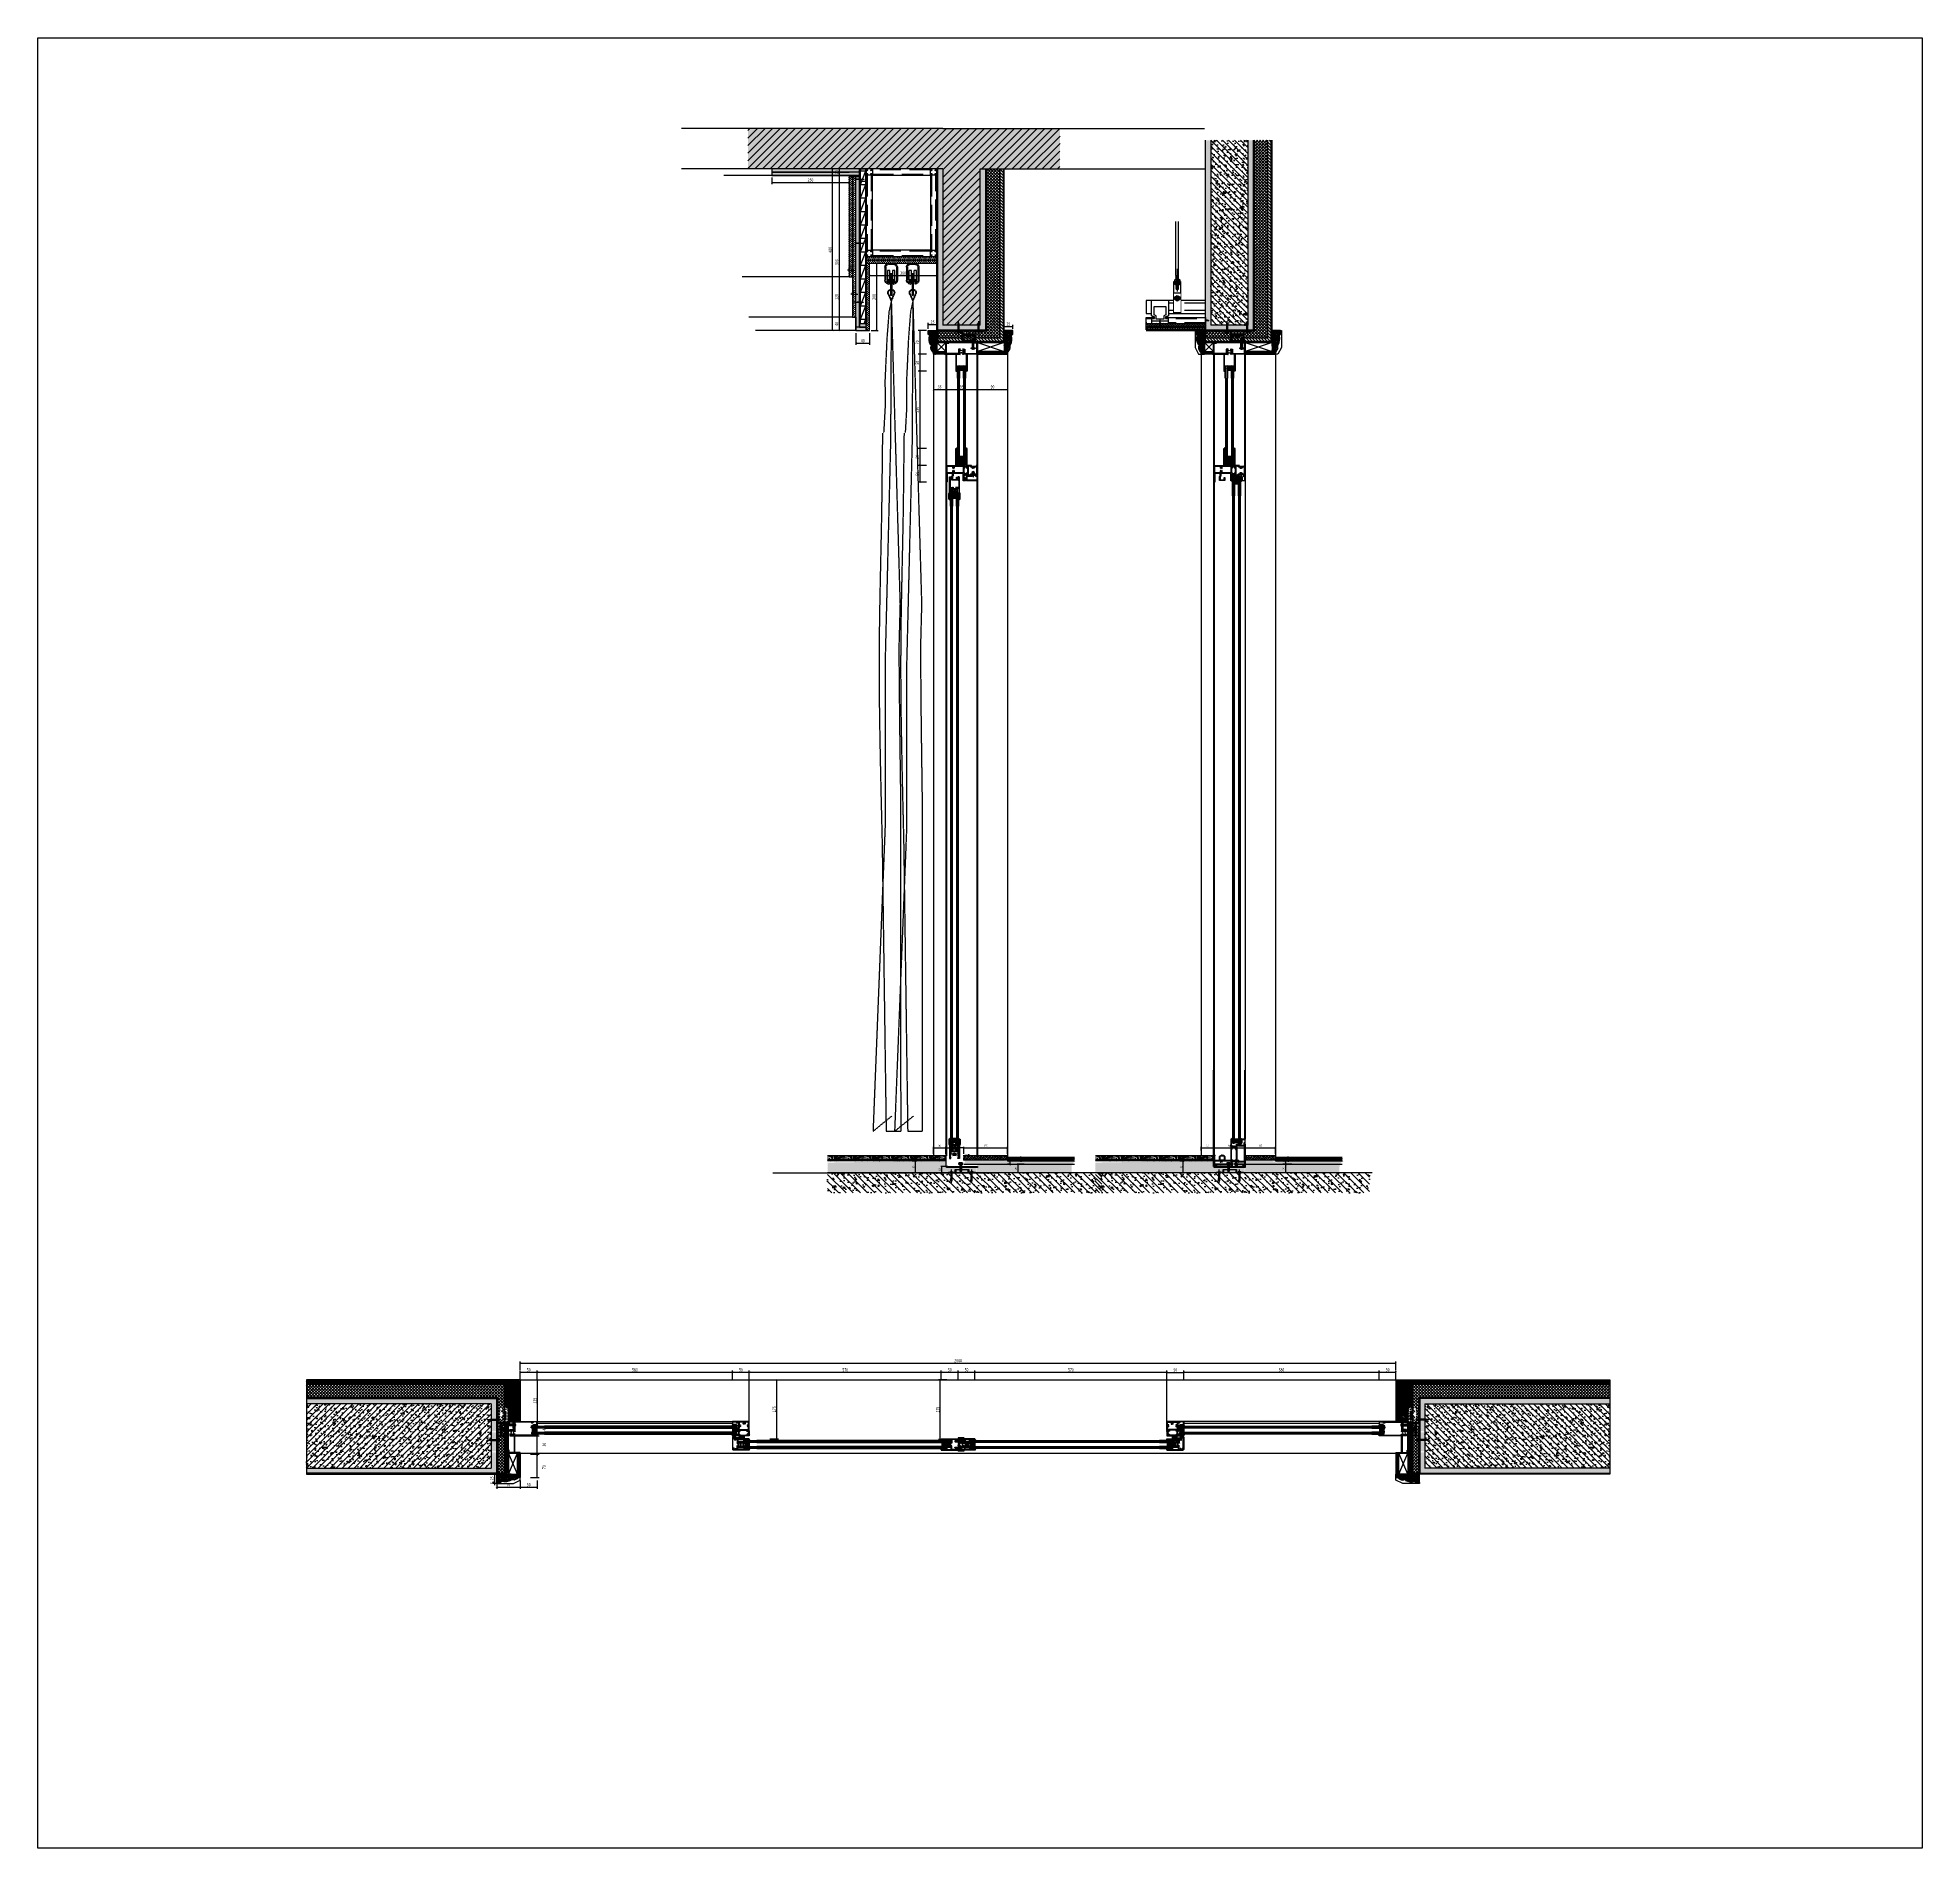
# Model space of a CAD drawing. Header units: millimetres. Extents: x 51249 to 2766742, y -599687 to -1280.
# Drawn here: x 84522 to 90117, y -123110 to -117735 of the extents above; entities that cross this region are included whole.
import ezdxf
from ezdxf.enums import TextEntityAlignment as Align
from ezdxf.xclip import XClip

# ---------------------------------------------------------------- set-up
doc = ezdxf.new("R2010")
doc.units = ezdxf.units.MM
doc.header["$LTSCALE"] = 10
doc.header["$PDMODE"] = 3
for name, pattern in [('CENTER', [50.8, 31.75, -6.35, 6.35, -6.35]), ('DASH', [0.35, 0.25, -0.1]), ('DASHDOT', [1, 0.5, -0.25, 0, -0.25]), ('DASHED', [19.05, 12.7, -6.35]), ('LG', [4.1, 4, 0.1]), ('M-DASHED', [3.75, 2.5, -1.25])]:
    doc.linetypes.add(name, pattern=pattern)
for name, color, linetype in [('0-bh(填充)', 251, 'Continuous'), ('0BZ', 8, 'Continuous'), ('0ZX', 1, 'CENTER'), ('2-NORM', 3, 'Continuous'), ('2FC', 2, 'Continuous'), ('2FJ', 4, 'Continuous'), ('2MB1', 3, 'Continuous'), ('2PJ', 4, 'Continuous'), ('2TC', 8, 'Continuous'), ('2ZC', 3, 'Continuous'), ('4-Fine(立面细线)', 251, 'Continuous'), ('4-Norm(立面正常)', 134, 'Continuous'), ('4-Wide(立面宽线)', 4, 'Continuous'), ('95', 95, 'Continuous'), ('A-土建墙（含管井、立管）', 6, 'Continuous'), ('CHICUN', 6, 'LG'), ('D-Detail(节点图层)', 134, 'Continuous'), ('D-节点填充', 250, 'Continuous'), ('D-造型细线', 146, 'Continuous'), ('E-Elevation(立面图层)', 134, 'Continuous'), ('E-楼板、墙体', 6, 'Continuous'), ('E-立面填充', 250, 'Continuous'), ('E-立面活动家具', 22, 'DASHED'), ('E-立面轮廓线', 4, 'Continuous'), ('E-立面造型线', 3, 'Continuous'), ('E-顶面轮廓线', 4, 'Continuous'), ('F-地坪填充', 250, 'Continuous'), ('IEL-Furn', 1, 'M-DASHED'), ('MISC13', 7, 'Continuous'), ('P-完成面', 3, 'Continuous'), ('PM-FURN', 7, 'Continuous'), ('RC-天花分隔线', 137, 'Continuous'), ('USER', 7, 'Continuous'), ('填充层', 8, 'Continuous'), ('尺寸标注', 1, 'Continuous'), ('文字', 2, 'Continuous'), ('标注层', 6, 'Continuous'), ('看线层', 4, 'Continuous'), ('配件层', 4, 'Continuous'), ('钢材', 46, 'Continuous')]:
    doc.layers.add(name, color=color, linetype=linetype)
doc.layers.add('DEFPOINTS(视图框)', color=250, linetype='Continuous', plot=False)
doc.styles.add('DIM', font='SimSun.ttf', dxfattribs={"width": 0.7})
doc.styles.add('kld-T', font='ros1.shx', dxfattribs={"width": 0.75, "bigfont": 'hztxt.shx'})
doc.dimstyles.new('25', dxfattribs={"dimscale": 25, "dimtxt": 2, "dimasz": 1, "dimexe": 1, "dimexo": 1, "dimgap": 0.5, "dimtad": 1, "dimdec": 0, "dimzin": 0, "dimdsep": 46, "dimtxsty": 'DIM', "dimblk": 'ARCHTICK', "dimcen": 0, "dimclrd": 5, "dimclre": 5, "dimclrt": 35, "dimadec": 0, "dimazin": 0, "dimtfac": 0.5, "dimtdec": 0, "dimtix": 1, "dimtmove": 2, "dimatfit": 2, "dimldrblk": 'A', "dimfxl": 0, "dimtolj": 1, "dimtzin": 0, "dimlwd": -1, "dimlwe": -1, "dimarcsym": 0})
doc.dimstyles.new('3', dxfattribs={"dimscale": 3, "dimtxt": 2, "dimasz": 1, "dimexe": 1, "dimexo": 1, "dimgap": 1, "dimtad": 1, "dimdec": 0, "dimzin": 0, "dimdsep": 46, "dimtxsty": 'DIM', "dimblk": 'ARCHTICK', "dimcen": 0, "dimclrd": 5, "dimclre": 5, "dimclrt": 35, "dimadec": 0, "dimazin": 0, "dimtfac": 0.5, "dimtdec": 0, "dimtix": 1, "dimtmove": 2, "dimatfit": 2, "dimldrblk": 'A', "dimfxl": 0, "dimtolj": 1, "dimtzin": 0, "dimlwd": -1, "dimlwe": -1, "dimarcsym": 0})
doc.dimstyles.new('5', dxfattribs={"dimscale": 5, "dimtxt": 2, "dimasz": 1, "dimexe": 1, "dimexo": 1, "dimgap": 0.5, "dimtad": 1, "dimdec": 0, "dimrnd": 5, "dimzin": 0, "dimdsep": 46, "dimtxsty": 'DIM', "dimblk": 'ARCHTICK', "dimcen": 0, "dimclrd": 5, "dimclre": 5, "dimclrt": 35, "dimadec": 0, "dimazin": 0, "dimtfac": 0.5, "dimtdec": 0, "dimtix": 1, "dimtmove": 2, "dimatfit": 2, "dimldrblk": 'A', "dimfxl": 0, "dimtolj": 1, "dimtzin": 0, "dimlwd": -1, "dimlwe": -1, "dimarcsym": 0})
pattern_1 = [(315, (82212.7133, -128623.3866), (2.29894557, 4e-16), [4.8768, -1.6256]), (45, (82213.8627, -128624.536), (2.29894557, 4e-16), [4.8768, -1.6256])]
pattern_2 = [(315, (82212.7133, -126784.0274), (2.29894557, 4e-16), [4.8768, -1.6256]), (45, (82213.8628, -126785.1769), (2.29894557, 4e-16), [4.8768, -1.6256])]
pattern_3 = [(360, (72254.029, -115379.5049), (0.9375, -0.541265875), [0.625, -1.25]), (240, (72254.029, -115379.5049), (-0.937499998, -0.541265879), [0.625, -1.25]), (300, (72254.029, -115379.5049), (2e-09, -1.082531754), [-1.25, 0.625])]
pattern_4 = [(315, (72254.029, -115379.5049), (0.331456304, -1.21533978), [1.5625, -0.3125, 0, -0.3125])]

# ---------------------------------------------------------------- blocks, each defined once
blk = doc.blocks.new('_ArchTick')
at = {"color": 0, "linetype": 'ByBlock', "const_width": 0.15}
blk.add_lwpolyline([(-0.5, -0.5), (0.5, 0.5)], dxfattribs=at)
blk = doc.blocks.new('*D556')
at = {"color": 5, "ltscale": 0.15}
for p, q in [((87117.7, -121069.5), (87130.6, -121069.5)), ((87127.6, -121104.5), (87127.6, -121069.5)), ((87117.7, -121104.5), (87130.6, -121104.5))]:
    blk.add_line(p, q, dxfattribs=at)
at = {"layer": 'Defpoints', "color": 0, "ltscale": 0.15}
for p in [(87114.7, -121069.5), (87127.6, -121069.5), (87114.7, -121104.5)]:
    blk.add_point(p, dxfattribs=at)
at = {"color": 5, "ltscale": 0.15, "xscale": 3, "yscale": 3, "zscale": 3}
for p, rotation in [((87127.6, -121069.5), 90), ((87127.6, -121104.5), 270)]:
    blk.add_blockref('_ArchTick', p, dxfattribs=dict(at, rotation=rotation))
at = {"color": 35, "ltscale": 0.15, "insert": (87121.6, -121087), "char_height": 6, "attachment_point": 5, "rotation": 90, "style": 'DIM'}
blk.add_mtext('\\A1;35', dxfattribs=at)
blk = doc.blocks.new('A')
for p, q in [((-0.37, 0), (-2.13, 0)), ((-1.44, 1.15), (-1.09, 1.44)), ((-1.44, 1.15), (-0.37, 0)), ((-1.44, -1.15), (-0.37, 0)), ((-1.09, 1.44), (0, 0)), ((-1.09, -1.44), (0, 0)), ((-1.44, -1.15), (-1.09, -1.44))]:
    blk.add_line(p, q)
for points in [[(-1.44, 1.15), (-1.09, 1.44), (-0.37, 0), (0, 0)], [(-1.44, -1.15), (-1.09, -1.44), (-0.37, 0), (0, 0)]]:
    blk.add_solid(points)
blk = doc.blocks.new('*D543')
at = {"color": 5, "ltscale": 0.15}
for p, q in [((87109.6, -121066.5), (87130.6, -121066.5)), ((87117.7, -121069.5), (87130.6, -121069.5)), ((87127.6, -121066.5), (87127.6, -121063.5)), ((87127.6, -121069.5), (87127.6, -121066.5)), ((87127.6, -121069.5), (87127.6, -121072.5))]:
    blk.add_line(p, q, dxfattribs=at)
at = {"layer": 'Defpoints', "color": 0, "ltscale": 0.15}
for p in [(87106.3, -121066.5), (87114.7, -121069.5), (87127.6, -121066.5)]:
    blk.add_point(p, dxfattribs=at)
at = {"color": 5, "ltscale": 0.15, "xscale": 3, "yscale": 3, "zscale": 3}
for p, rotation in [((87127.6, -121066.5), 270), ((87127.6, -121069.5), 90)]:
    blk.add_blockref('_ArchTick', p, dxfattribs=dict(at, rotation=rotation))
at = {"color": 35, "ltscale": 0.15, "insert": (87121.6, -121068), "char_height": 6, "attachment_point": 5, "rotation": 90, "style": 'DIM'}
blk.add_mtext('\\A1;3', dxfattribs=at)
blk = doc.blocks.new('*D544')
at = {"color": 5, "ltscale": 0.15}
for p, q in [((87109.6, -121066.5), (87130.6, -121066.5)), ((87112.3, -121054.5), (87130.6, -121054.5)), ((87127.6, -121066.5), (87127.6, -121054.5))]:
    blk.add_line(p, q, dxfattribs=at)
at = {"layer": 'Defpoints', "color": 0, "ltscale": 0.15}
for p in [(87106.3, -121066.5), (87109.3, -121054.5), (87127.6, -121054.5)]:
    blk.add_point(p, dxfattribs=at)
at = {"color": 5, "ltscale": 0.15, "xscale": 3, "yscale": 3, "zscale": 3}
for p, rotation in [((87127.6, -121054.5), 90), ((87127.6, -121066.5), 270)]:
    blk.add_blockref('_ArchTick', p, dxfattribs=dict(at, rotation=rotation))
at = {"color": 35, "ltscale": 0.15, "insert": (87121.6, -121060.5), "char_height": 6, "attachment_point": 5, "rotation": 90, "style": 'DIM'}
blk.add_mtext('\\A1;12', dxfattribs=at)
blk = doc.blocks.new('*D557')
at = {"color": 5, "ltscale": 0.15}
for p, q in [((87450.1, -121079.5), (87429.1, -121079.5)), ((87432.1, -121104.5), (87432.1, -121079.5)), ((87450.1, -121104.5), (87429.1, -121104.5))]:
    blk.add_line(p, q, dxfattribs=at)
at = {"layer": 'Defpoints', "color": 0, "ltscale": 0.15}
for p in [(87432.1, -121079.5), (87462, -121079.5), (87462, -121104.5)]:
    blk.add_point(p, dxfattribs=at)
at = {"color": 5, "ltscale": 0.15, "xscale": 3, "yscale": 3, "zscale": 3}
for p, rotation in [((87432.1, -121079.5), 90), ((87432.1, -121104.5), 270)]:
    blk.add_blockref('_ArchTick', p, dxfattribs=dict(at, rotation=rotation))
at = {"color": 35, "ltscale": 0.15, "insert": (87426.1, -121092), "char_height": 6, "attachment_point": 5, "rotation": 90, "style": 'DIM'}
blk.add_mtext('\\A1;25', dxfattribs=at)
blk = doc.blocks.new('*D558')
at = {"color": 5, "ltscale": 0.15}
for p, q in [((87404.1, -121069.5), (87411.8, -121069.5)), ((87409.8, -121079.5), (87405.8, -121079.5)), ((87408.8, -121069.5), (87408.8, -121066.5)), ((87408.8, -121079.5), (87408.8, -121069.5)), ((87408.8, -121079.5), (87408.8, -121082.5))]:
    blk.add_line(p, q, dxfattribs=at)
at = {"layer": 'Defpoints', "color": 0, "ltscale": 0.15}
for p in [(87401.1, -121069.5), (87408.8, -121069.5), (87412.8, -121079.5)]:
    blk.add_point(p, dxfattribs=at)
at = {"color": 5, "ltscale": 0.15, "xscale": 3, "yscale": 3, "zscale": 3}
for p, rotation in [((87408.8, -121069.5), 270), ((87408.8, -121079.5), 90)]:
    blk.add_blockref('_ArchTick', p, dxfattribs=dict(at, rotation=rotation))
at = {"color": 35, "ltscale": 0.15, "insert": (87402.8, -121074.5), "char_height": 6, "attachment_point": 5, "rotation": 90, "style": 'DIM'}
blk.add_mtext('\\A1;10', dxfattribs=at)
blk = doc.blocks.new('*D545')
at = {"color": 5, "ltscale": 0.15}
for p, q in [((87398.1, -121054.5), (87377.2, -121054.5)), ((87398.1, -121066.5), (87377.2, -121066.5)), ((87380.2, -121066.5), (87380.2, -121054.5))]:
    blk.add_line(p, q, dxfattribs=at)
at = {"layer": 'Defpoints', "color": 0, "ltscale": 0.15}
for p in [(87380.2, -121054.5), (87401.1, -121054.5), (87401.1, -121066.5)]:
    blk.add_point(p, dxfattribs=at)
at = {"color": 5, "ltscale": 0.15, "xscale": 3, "yscale": 3, "zscale": 3}
for p, rotation in [((87380.2, -121054.5), 90), ((87380.2, -121066.5), 270)]:
    blk.add_blockref('_ArchTick', p, dxfattribs=dict(at, rotation=rotation))
at = {"color": 35, "ltscale": 0.15, "insert": (87374.2, -121060.5), "char_height": 6, "attachment_point": 5, "rotation": 90, "style": 'DIM'}
blk.add_mtext('\\A1;12', dxfattribs=at)
blk = doc.blocks.new('A$C1A1D2990')
at = {"layer": '2TC'}
h = blk.add_hatch(dxfattribs=at)
h.set_pattern_fill('玻璃5', color=256, scale=5, style=0)
h.set_pattern_definition([(0, (-13749.80706, -6473.761), (0.9375, 0.541265875), [0.625, -1.25]), (120, (-13749.80706, -6473.761), (-0.937499998, 0.541265879), [0.625, -1.25]), (60, (-13749.80706, -6473.761), (2e-09, 1.082531754), [-1.25, 0.625])])
edge = h.paths.add_edge_path()
edge.add_ellipse((-7, 2), major_axis=(3.6, 0), ratio=0.416362, start_angle=0, end_angle=360)
h = blk.add_hatch(dxfattribs=at)
h.set_pattern_fill('ANSI36', color=256, scale=5, style=0)
h.set_pattern_definition([(45, (-13749.80706, -6473.761), (0.331456304, 1.21533978), [1.5625, -0.3125, 0, -0.3125])])
edge = h.paths.add_edge_path()
edge.add_line((3, 3.5), (-7, 3.5))
edge.add_ellipse((-7, 2), major_axis=(3.6, 0), ratio=0.416362, start_angle=270, end_angle=450, ccw=False)
edge.add_line((-7, 0.5), (-6, 0.5))
edge.add_line((-6, 0.5), (-5.3, 0.1))
edge.add_arc((-5.2, 0.3), 0.2, 241.9275, 360)
edge.add_arc((-4.8, 0.3), 0.2, 48.1897, 180, ccw=False)
edge.add_line((-4.7, 0.4), (-4.3, 0.2))
edge.add_arc((-4.2, 0.3), 0.2, 228.1897, 360)
edge.add_arc((-3.8, 0.3), 0.2, 48.1897, 180, ccw=False)
edge.add_line((-3.7, 0.4), (-3.3, 0.2))
edge.add_arc((-3.2, 0.3), 0.2, 228.1897, 360)
edge.add_arc((-2.8, 0.3), 0.2, 48.1897, 180, ccw=False)
edge.add_line((-2.7, 0.4), (-2.3, 0.2))
edge.add_arc((-2.2, 0.3), 0.2, 228.1897, 360)
edge.add_arc((-1.8, 0.3), 0.2, 48.1897, 180, ccw=False)
edge.add_line((-1.7, 0.4), (-1.3, 0.2))
edge.add_arc((-1.2, 0.3), 0.2, 228.1897, 360)
edge.add_arc((-0.8, 0.3), 0.2, 90, 180, ccw=False)
edge.add_line((-0.8, 0.5), (-0.5, 0.5))
edge.add_arc((-0.5, 0), 0.5, 0, 90, ccw=False)
edge.add_arc((9.9, -5.3), 11.2, 128.0574, 151.6578, ccw=False)
at = {"layer": '2PJ'}
blk.add_arc((9.9, -5.3), 11.2, 128.0574, 151.6578, dxfattribs=at)
blk.add_ellipse((-7, 2), major_axis=(3.6, 0), ratio=0.416362, dxfattribs=at)
blk = doc.blocks.new('*D546')
at = {"color": 5, "ltscale": 0.15}
for p, q in [((87273.8, -121052.5), (87289, -121052.5)), ((87274.3, -121054.5), (87289, -121054.5)), ((87286, -121052.5), (87286, -121049.5)), ((87286, -121054.5), (87286, -121052.5)), ((87286, -121054.5), (87286, -121057.5))]:
    blk.add_line(p, q, dxfattribs=at)
at = {"layer": 'Defpoints', "color": 0, "ltscale": 0.15}
for p in [(87270.8, -121052.5), (87271.3, -121054.5), (87286, -121052.5)]:
    blk.add_point(p, dxfattribs=at)
at = {"color": 5, "ltscale": 0.15, "xscale": 3, "yscale": 3, "zscale": 3}
for p, rotation in [((87286, -121052.5), 270), ((87286, -121054.5), 90)]:
    blk.add_blockref('_ArchTick', p, dxfattribs=dict(at, rotation=rotation))
at = {"color": 35, "ltscale": 0.15, "insert": (87280, -121053.5), "char_height": 6, "attachment_point": 5, "rotation": 90, "style": 'DIM'}
blk.add_mtext('\\A1;2', dxfattribs=at)
blk = doc.blocks.new('*D547')
at = {"color": 5, "ltscale": 0.15}
for p, q in [((87217.4, -121048.5), (87217.4, -121027.5)), ((87217.4, -121030.5), (87238.5, -121030.5)), ((87270.8, -121030.5), (87249.7, -121030.5)), ((87270.8, -121048.5), (87270.8, -121027.5))]:
    blk.add_line(p, q, dxfattribs=at)
at = {"layer": 'Defpoints', "color": 0, "ltscale": 0.15}
for p in [(87217.4, -121058.9), (87270.8, -121030.5), (87270.8, -121052.5)]:
    blk.add_point(p, dxfattribs=at)
at = {"color": 5, "ltscale": 0.15, "xscale": 3, "yscale": 3, "zscale": 3, "rotation": 180}
blk.add_blockref('_ArchTick', (87217.4, -121030.5), dxfattribs=at)
at = {"color": 5, "ltscale": 0.15, "xscale": 3, "yscale": 3, "zscale": 3}
blk.add_blockref('_ArchTick', (87270.8, -121030.5), dxfattribs=at)
at = {"color": 35, "ltscale": 0.15, "insert": (87244.1, -121035.6), "char_height": 6, "attachment_point": 5, "style": 'DIM'}
blk.add_mtext('\\A1;53', dxfattribs=at)
blk = doc.blocks.new('*D559')
at = {"color": 5, "ltscale": 0.15}
for p, q in [((87223.6, -121086.3), (87202.6, -121086.3)), ((87223.6, -121104.5), (87202.6, -121104.5)), ((87205.6, -121104.5), (87205.6, -121086.3))]:
    blk.add_line(p, q, dxfattribs=at)
at = {"layer": 'Defpoints', "color": 0, "ltscale": 0.15}
for p in [(87205.6, -121086.3), (87247.2, -121086.3), (87247.2, -121104.5)]:
    blk.add_point(p, dxfattribs=at)
at = {"color": 5, "ltscale": 0.15, "xscale": 3, "yscale": 3, "zscale": 3}
for p, rotation in [((87205.6, -121086.3), 90), ((87205.6, -121104.5), 270)]:
    blk.add_blockref('_ArchTick', p, dxfattribs=dict(at, rotation=rotation))
at = {"color": 35, "ltscale": 0.15, "insert": (87199.6, -121095.4), "char_height": 6, "attachment_point": 5, "rotation": 90, "style": 'DIM'}
blk.add_mtext('\\A1;18', dxfattribs=at)
blk = doc.blocks.new('*D548')
at = {"color": 5, "ltscale": 0.15}
for p, q in [((87912.8, -121069.5), (87925.7, -121069.5)), ((87922.7, -121104.5), (87922.7, -121069.5)), ((87912.8, -121104.5), (87925.7, -121104.5))]:
    blk.add_line(p, q, dxfattribs=at)
at = {"layer": 'Defpoints', "color": 0, "ltscale": 0.15}
for p in [(87909.8, -121069.5), (87922.7, -121069.5), (87909.8, -121104.5)]:
    blk.add_point(p, dxfattribs=at)
at = {"color": 5, "ltscale": 0.15, "xscale": 3, "yscale": 3, "zscale": 3}
for p, rotation in [((87922.7, -121069.5), 90), ((87922.7, -121104.5), 270)]:
    blk.add_blockref('_ArchTick', p, dxfattribs=dict(at, rotation=rotation))
at = {"color": 35, "ltscale": 0.15, "insert": (87916.7, -121087), "char_height": 6, "attachment_point": 5, "rotation": 90, "style": 'DIM'}
blk.add_mtext('\\A1;35', dxfattribs=at)
blk = doc.blocks.new('*D549')
at = {"color": 5, "ltscale": 0.15}
for p, q in [((87904.7, -121066.5), (87925.7, -121066.5)), ((87912.8, -121069.5), (87925.7, -121069.5)), ((87922.7, -121066.5), (87922.7, -121063.5)), ((87922.7, -121069.5), (87922.7, -121066.5)), ((87922.7, -121069.5), (87922.7, -121072.5))]:
    blk.add_line(p, q, dxfattribs=at)
at = {"layer": 'Defpoints', "color": 0, "ltscale": 0.15}
for p in [(87901.3, -121066.5), (87909.8, -121069.5), (87922.7, -121066.5)]:
    blk.add_point(p, dxfattribs=at)
at = {"color": 5, "ltscale": 0.15, "xscale": 3, "yscale": 3, "zscale": 3}
for p, rotation in [((87922.7, -121066.5), 270), ((87922.7, -121069.5), 90)]:
    blk.add_blockref('_ArchTick', p, dxfattribs=dict(at, rotation=rotation))
at = {"color": 35, "ltscale": 0.15, "insert": (87916.7, -121068), "char_height": 6, "attachment_point": 5, "rotation": 90, "style": 'DIM'}
blk.add_mtext('\\A1;3', dxfattribs=at)
blk = doc.blocks.new('*D550')
at = {"color": 5, "ltscale": 0.15}
for p, q in [((87904.7, -121066.5), (87925.7, -121066.5)), ((87907.4, -121054.5), (87925.7, -121054.5)), ((87922.7, -121066.5), (87922.7, -121054.5))]:
    blk.add_line(p, q, dxfattribs=at)
at = {"layer": 'Defpoints', "color": 0, "ltscale": 0.15}
for p in [(87901.3, -121066.5), (87904.4, -121054.5), (87922.7, -121054.5)]:
    blk.add_point(p, dxfattribs=at)
at = {"color": 5, "ltscale": 0.15, "xscale": 3, "yscale": 3, "zscale": 3}
for p, rotation in [((87922.7, -121054.5), 90), ((87922.7, -121066.5), 270)]:
    blk.add_blockref('_ArchTick', p, dxfattribs=dict(at, rotation=rotation))
at = {"color": 35, "ltscale": 0.15, "insert": (87916.7, -121060.5), "char_height": 6, "attachment_point": 5, "rotation": 90, "style": 'DIM'}
blk.add_mtext('\\A1;12', dxfattribs=at)
blk = doc.blocks.new('*D560')
at = {"color": 5, "ltscale": 0.15}
for p, q in [((88245.2, -121079.5), (88224.2, -121079.5)), ((88227.2, -121104.5), (88227.2, -121079.5)), ((88245.2, -121104.5), (88224.2, -121104.5))]:
    blk.add_line(p, q, dxfattribs=at)
at = {"layer": 'Defpoints', "color": 0, "ltscale": 0.15}
for p in [(88227.2, -121079.5), (88257.1, -121079.5), (88257.1, -121104.5)]:
    blk.add_point(p, dxfattribs=at)
at = {"color": 5, "ltscale": 0.15, "xscale": 3, "yscale": 3, "zscale": 3}
for p, rotation in [((88227.2, -121079.5), 90), ((88227.2, -121104.5), 270)]:
    blk.add_blockref('_ArchTick', p, dxfattribs=dict(at, rotation=rotation))
at = {"color": 35, "ltscale": 0.15, "insert": (88221.2, -121092), "char_height": 6, "attachment_point": 5, "rotation": 90, "style": 'DIM'}
blk.add_mtext('\\A1;25', dxfattribs=at)
blk = doc.blocks.new('*D561')
at = {"color": 5, "ltscale": 0.15}
for p, q in [((88237.7, -121069.5), (88224.2, -121069.5)), ((88228.1, -121079.5), (88224.2, -121079.5)), ((88227.2, -121069.5), (88227.2, -121066.5)), ((88227.2, -121079.5), (88227.2, -121069.5)), ((88227.2, -121079.5), (88227.2, -121082.5))]:
    blk.add_line(p, q, dxfattribs=at)
at = {"layer": 'Defpoints', "color": 0, "ltscale": 0.15}
for p in [(88227.2, -121069.5), (88231.1, -121079.5), (88240.7, -121069.5)]:
    blk.add_point(p, dxfattribs=at)
at = {"color": 5, "ltscale": 0.15, "xscale": 3, "yscale": 3, "zscale": 3}
for p, rotation in [((88227.2, -121069.5), 270), ((88227.2, -121079.5), 90)]:
    blk.add_blockref('_ArchTick', p, dxfattribs=dict(at, rotation=rotation))
at = {"color": 35, "ltscale": 0.15, "insert": (88221.2, -121074.5), "char_height": 6, "attachment_point": 5, "rotation": 90, "style": 'DIM'}
blk.add_mtext('\\A1;10', dxfattribs=at)
blk = doc.blocks.new('射钉')
at = {"layer": '95', "linetype": 'ByBlock', "lineweight": 25}
for p, q in [((44721.8, 34473.7), (44726.8, 34475.2)), ((44721.8, 34473.7), (44726.8, 34472.2)), ((44726.8, 34475.2), (44748.3, 34475.2)), ((44726.8, 34472.2), (44748.3, 34472.2)), ((44750.3, 34477.2), (44750.3, 34477.3)), ((44750.3, 34470.1), (44750.3, 34470.2)), ((44750.7, 34477.7), (44750.9, 34477.7)), ((44750.7, 34469.7), (44750.9, 34469.7)), ((44751.3, 34476.5), (44751.3, 34477.3)), ((44751.3, 34470.1), (44751.3, 34476.4)), ((44751.8, 34475.2), (44751.4, 34476.4)), ((44751.8, 34472.1), (44751.4, 34471)), ((44751.8, 34472.2), (44751.8, 34475.1))]:
    blk.add_line(p, q, dxfattribs=at)
at = {"layer": '95', "linetype": 'ByBlock', "lineweight": -2}
for p, q in [((44740.4, 34475.2), (44740.4, 34472.2)), ((44740.7, 34475.2), (44740.7, 34472.2)), ((44741.1, 34475.2), (44741.1, 34472.2)), ((44741.4, 34475.2), (44741.4, 34472.2)), ((44741.8, 34475.2), (44741.8, 34472.2)), ((44742.1, 34475.2), (44742.1, 34472.2)), ((44742.5, 34475.2), (44742.5, 34472.2)), ((44742.8, 34475.2), (44742.8, 34472.2)), ((44743.2, 34475.2), (44743.2, 34472.2)), ((44743.5, 34475.2), (44743.5, 34472.2)), ((44743.8, 34475.2), (44743.8, 34472.2)), ((44744.2, 34475.2), (44744.2, 34472.2)), ((44744.5, 34475.2), (44744.5, 34472.2)), ((44744.9, 34475.2), (44744.9, 34472.2)), ((44745.2, 34475.2), (44745.2, 34472.2)), ((44745.6, 34475.2), (44745.6, 34472.2)), ((44745.9, 34475.2), (44745.9, 34472.2)), ((44750.3, 34470.2), (44750.3, 34477.2))]:
    blk.add_line(p, q, dxfattribs=at)
at = {"layer": '95', "linetype": 'ByBlock', "lineweight": 25}
for centre, radius, start, end in [((44748.3, 34477.2), 2, 270, 0), ((44748.3, 34470.2), 2, 0, 90), ((44750.7, 34477.3), 0.4, 90, 180), ((44750.7, 34470.1), 0.4, 180, 270), ((44750.9, 34477.3), 0.4, 0, 90), ((44750.9, 34470.1), 0.4, 270, 0), ((44751.7, 34476.5), 0.4, 180, 201.8014), ((44751.7, 34470.8), 0.4, 158.1986, 180), ((44751.4, 34475.1), 0.4, 0, 21.8014), ((44751.4, 34472.2), 0.4, 338.1986, 0)]:
    blk.add_arc(centre, radius, start, end, dxfattribs=at)
at = {"layer": '尺寸标注'}
blk.add_line((44718.8, 34473.7), (44758.8, 34473.7), dxfattribs=at)
blk = doc.blocks.new('90断热推拉门')
at = {"layer": '标注层'}
h = blk.add_hatch(dxfattribs=at)
h.set_pattern_fill('ANSI37', color=256, scale=20, style=0)
h.set_pattern_definition([(225, (425061.7592, 1867090.1746), (-1.767766953, 1.767766953), []), (135, (425061.7592, 1867090.1746), (1.767766953, 1.767766953), [])])
h.paths.add_polyline_path([(6287.9, -5574.3), (6287.9, -5577.3), (6380.1, -5577.3), (6380.1, -5574.3)])
at = {"layer": '0ZX', "linetype": 'DASHDOT', "ltscale": 3}
blk.add_line((6330.2, -5590.2), (6330.2, -5557.7), dxfattribs=at)
at = {"layer": '2PJ'}
for p, q in [((6333.2, -5563.5), (6327.2, -5564.3)), ((6333.2, -5565.5), (6327.2, -5566.3)), ((6333.2, -5567.5), (6327.2, -5568.3)), ((6333.2, -5569.5), (6327.2, -5570.3)), ((6333.2, -5571.5), (6327.2, -5572.3)), ((6333.2, -5573.5), (6327.2, -5574.3)), ((6333.2, -5575.5), (6327.2, -5576.3)), ((6333.2, -5577.5), (6327.2, -5578.3)), ((6333.2, -5579.5), (6327.2, -5580.3)), ((6333.2, -5581.5), (6327.2, -5582.3)), ((6333.2, -5583.5), (6327.2, -5584.3)), ((6328, -5563.9), (6328, -5563.3)), ((6328, -5563.3), (6332.5, -5563.3)), ((6328, -5565.9), (6328, -5564.5)), ((6328, -5567.9), (6328, -5566.5)), ((6328, -5569.9), (6328, -5568.5)), ((6328, -5571.9), (6328, -5570.5)), ((6328, -5573.9), (6328, -5572.5)), ((6328, -5575.9), (6328, -5574.5)), ((6328, -5577.9), (6328, -5576.5)), ((6328, -5579.9), (6328, -5578.5)), ((6328, -5581.9), (6328, -5580.5)), ((6328, -5583.9), (6328, -5582.5)), ((6332.5, -5565.3), (6332.5, -5563.9)), ((6332.5, -5567.3), (6332.5, -5565.9)), ((6332.5, -5569.3), (6332.5, -5567.9)), ((6332.5, -5571.3), (6332.5, -5569.9)), ((6332.5, -5573.3), (6332.5, -5571.9)), ((6332.5, -5575.3), (6332.5, -5573.9)), ((6332.5, -5577.3), (6332.5, -5575.9)), ((6332.5, -5579.3), (6332.5, -5577.9)), ((6332.5, -5581.3), (6332.5, -5579.9)), ((6332.5, -5583.3), (6332.5, -5581.9)), ((6332.5, -5584.3), (6332.5, -5583.9))]:
    blk.add_line(p, q, dxfattribs=at)
for points in [[(6287.9, -5574.3), (6287.9, -5577.3), (6380.1, -5577.3), (6380.1, -5574.3)], [(6333.2, -5563.5), (6332.5, -5563.9), (6328, -5564.5), (6327.2, -5564.3), (6328, -5563.9), (6332.5, -5563.3)], [(6333.2, -5565.5), (6332.5, -5565.9), (6328, -5566.5), (6327.2, -5566.3), (6328, -5565.9), (6332.5, -5565.3)], [(6333.2, -5567.5), (6332.5, -5567.9), (6328, -5568.5), (6327.2, -5568.3), (6328, -5567.9), (6332.5, -5567.3)], [(6333.2, -5569.5), (6332.5, -5569.9), (6328, -5570.5), (6327.2, -5570.3), (6328, -5569.9), (6332.5, -5569.3)], [(6333.2, -5571.5), (6332.5, -5571.9), (6328, -5572.5), (6327.2, -5572.3), (6328, -5571.9), (6332.5, -5571.3)], [(6333.2, -5573.5), (6332.5, -5573.9), (6328, -5574.5), (6327.2, -5574.3), (6328, -5573.9), (6332.5, -5573.3)], [(6333.2, -5575.5), (6332.5, -5575.9), (6328, -5576.5), (6327.2, -5576.3), (6328, -5575.9), (6332.5, -5575.3)], [(6333.2, -5577.5), (6332.5, -5577.9), (6328, -5578.5), (6327.2, -5578.3), (6328, -5577.9), (6332.5, -5577.3)], [(6333.2, -5579.5), (6332.5, -5579.9), (6328, -5580.5), (6327.2, -5580.3), (6328, -5579.9), (6332.5, -5579.3)], [(6333.2, -5581.5), (6332.5, -5581.9), (6328, -5582.5), (6327.2, -5582.3), (6328, -5581.9), (6332.5, -5581.3)]]:
    blk.add_lwpolyline(points, close=True, dxfattribs=at)
blk.add_lwpolyline([(6330.5, -5588.4), (6330, -5588.4), (6330, -5588.9, -0.177907), (6324.2, -5586.6), (6324.2, -5584.3), (6336.2, -5584.3), (6336.2, -5586.6, -0.177907), (6330.5, -5588.9)], format="xyb", close=True, dxfattribs=at)
blk.add_lwpolyline([(6327.4, -5584.3), (6327.2, -5584.3), (6328, -5583.9), (6332.5, -5583.3), (6333.2, -5583.5), (6332.5, -5583.9), (6329.4, -5584.3)], dxfattribs=at)
at = {"layer": '2PJ', "linetype": 'DASHED'}
blk.add_lwpolyline([(6333.2, -5588.4), (6330.2, -5584.3), (6327.2, -5588.4)], dxfattribs=at)
at = {"layer": '钢材'}
blk.add_lwpolyline([(6354.3, -5560.6), (6374.3, -5560.6), (6374.3, -5559.1), (6352.8, -5559.1), (6352.8, -5560.6), (6352.8, -5567.6), (6315.8, -5567.6), (6315.8, -5560.6), (6315.8, -5559.1), (6294.3, -5559.1), (6294.3, -5560.6), (6314.3, -5560.6), (6314.3, -5567.6), (6314.3, -5569.1), (6354.3, -5569.1)], close=True, dxfattribs=at)
at = {"layer": 'MISC13', "color": 0, "linetype": 'ByBlock', "rotation": 270}
blk.add_blockref('射钉', (-28170.7, 39189.7), dxfattribs=at)
at = {"layer": 'MISC13', "color": 0, "linetype": 'ByBlock', "extrusion": (0, 0, -1), "zscale": -1, "rotation": 270}
blk.add_blockref('射钉', (-40836.7, 39189.7), dxfattribs=at)
blk = doc.blocks.new('*D551')
at = {"color": 5, "ltscale": 0.15}
for p, q in [((87270.8, -121048.5), (87270.8, -121027.5)), ((87270.8, -121030.5), (87401.1, -121030.5)), ((87401.1, -121048.5), (87401.1, -121027.5))]:
    blk.add_line(p, q, dxfattribs=at)
at = {"layer": 'Defpoints', "color": 0, "ltscale": 0.15}
for p in [(87270.8, -121052.5), (87401.1, -121030.5), (87401.1, -121052.5)]:
    blk.add_point(p, dxfattribs=at)
at = {"color": 5, "ltscale": 0.15, "xscale": 3, "yscale": 3, "zscale": 3, "rotation": 180}
blk.add_blockref('_ArchTick', (87270.8, -121030.5), dxfattribs=at)
at = {"color": 5, "ltscale": 0.15, "xscale": 3, "yscale": 3, "zscale": 3}
blk.add_blockref('_ArchTick', (87401.1, -121030.5), dxfattribs=at)
at = {"color": 35, "ltscale": 0.15, "insert": (87336, -121024.5), "char_height": 6, "attachment_point": 5, "style": 'DIM'}
blk.add_mtext('\\A1;175', dxfattribs=at)
blk = doc.blocks.new('*D552')
at = {"color": 5, "ltscale": 0.15}
for p, q in [((87181.1, -121048.5), (87181.1, -121027.5)), ((87181.1, -121030.5), (87217.4, -121030.5)), ((87217.4, -121038.9), (87217.4, -121027.5))]:
    blk.add_line(p, q, dxfattribs=at)
at = {"layer": 'Defpoints', "color": 0, "ltscale": 0.15}
for p in [(87181.1, -121054.5), (87217.4, -121030.5), (87217.4, -121041.9)]:
    blk.add_point(p, dxfattribs=at)
at = {"color": 5, "ltscale": 0.15, "xscale": 3, "yscale": 3, "zscale": 3, "rotation": 180}
blk.add_blockref('_ArchTick', (87181.1, -121030.5), dxfattribs=at)
at = {"color": 5, "ltscale": 0.15, "xscale": 3, "yscale": 3, "zscale": 3}
blk.add_blockref('_ArchTick', (87217.4, -121030.5), dxfattribs=at)
at = {"color": 35, "ltscale": 0.15, "insert": (87199.2, -121024.5), "char_height": 6, "attachment_point": 5, "style": 'DIM'}
blk.add_mtext('\\A1;36', dxfattribs=at)
blk = doc.blocks.new('*D553')
at = {"color": 5, "ltscale": 0.15}
for p, q in [((88012.5, -121048.5), (88012.5, -121027.5)), ((88012.5, -121030.5), (88106.9, -121030.5)), ((88106.9, -121048), (88106.9, -121027.5))]:
    blk.add_line(p, q, dxfattribs=at)
at = {"layer": 'Defpoints', "color": 0, "ltscale": 0.15}
for p in [(88012.5, -121058.9), (88106.9, -121030.5), (88106.9, -121051)]:
    blk.add_point(p, dxfattribs=at)
at = {"color": 5, "ltscale": 0.15, "xscale": 3, "yscale": 3, "zscale": 3, "rotation": 180}
blk.add_blockref('_ArchTick', (88012.5, -121030.5), dxfattribs=at)
at = {"color": 5, "ltscale": 0.15, "xscale": 3, "yscale": 3, "zscale": 3}
blk.add_blockref('_ArchTick', (88106.9, -121030.5), dxfattribs=at)
at = {"color": 35, "ltscale": 0.15, "insert": (88059.7, -121024.5), "char_height": 6, "attachment_point": 5, "style": 'DIM'}
blk.add_mtext('\\A1;94', dxfattribs=at)
blk = doc.blocks.new('*D554')
at = {"color": 5, "ltscale": 0.15}
for p, q in [((88106.9, -121048), (88106.9, -121027.5)), ((88106.9, -121030.5), (88196.2, -121030.5)), ((88196.2, -121048.5), (88196.2, -121027.5))]:
    blk.add_line(p, q, dxfattribs=at)
at = {"layer": 'Defpoints', "color": 0, "ltscale": 0.15}
for p in [(88106.9, -121051), (88196.2, -121030.5), (88196.2, -121052.5)]:
    blk.add_point(p, dxfattribs=at)
at = {"color": 5, "ltscale": 0.15, "xscale": 3, "yscale": 3, "zscale": 3, "rotation": 180}
blk.add_blockref('_ArchTick', (88106.9, -121030.5), dxfattribs=at)
at = {"color": 5, "ltscale": 0.15, "xscale": 3, "yscale": 3, "zscale": 3}
blk.add_blockref('_ArchTick', (88196.2, -121030.5), dxfattribs=at)
at = {"color": 35, "ltscale": 0.15, "insert": (88151.5, -121024.5), "char_height": 6, "attachment_point": 5, "style": 'DIM'}
blk.add_mtext('\\A1;125', dxfattribs=at)
blk = doc.blocks.new('*D555')
at = {"color": 5, "ltscale": 0.15}
for p, q in [((87976.2, -121038.9), (87976.2, -121027.5)), ((87976.2, -121030.5), (88012.5, -121030.5)), ((88012.5, -121038.9), (88012.5, -121027.5))]:
    blk.add_line(p, q, dxfattribs=at)
at = {"layer": 'Defpoints', "color": 0, "ltscale": 0.15}
for p in [(87976.2, -121041.9), (88012.5, -121030.5), (88012.5, -121041.9)]:
    blk.add_point(p, dxfattribs=at)
at = {"color": 5, "ltscale": 0.15, "xscale": 3, "yscale": 3, "zscale": 3, "rotation": 180}
blk.add_blockref('_ArchTick', (87976.2, -121030.5), dxfattribs=at)
at = {"color": 5, "ltscale": 0.15, "xscale": 3, "yscale": 3, "zscale": 3}
blk.add_blockref('_ArchTick', (88012.5, -121030.5), dxfattribs=at)
at = {"color": 35, "ltscale": 0.15, "insert": (87994.3, -121024.5), "char_height": 6, "attachment_point": 5, "style": 'DIM'}
blk.add_mtext('\\A1;36', dxfattribs=at)
blk = doc.blocks.new('*D562')
at = {"color": 5, "ltscale": 0.15}
for p, q in [((87427.6, -121059.5), (87443.9, -121059.5)), ((87427.6, -121069.5), (87443.9, -121069.5)), ((87440.9, -121059.5), (87440.9, -121056.5)), ((87440.9, -121069.5), (87440.9, -121059.5)), ((87440.9, -121069.5), (87440.9, -121072.5))]:
    blk.add_line(p, q, dxfattribs=at)
at = {"layer": 'Defpoints', "color": 0, "ltscale": 0.15}
for p in [(87424.6, -121059.5), (87424.6, -121069.5), (87440.9, -121059.5)]:
    blk.add_point(p, dxfattribs=at)
at = {"color": 5, "ltscale": 0.15, "xscale": 3, "yscale": 3, "zscale": 3}
for p, rotation in [((87440.9, -121059.5), 270), ((87440.9, -121069.5), 90)]:
    blk.add_blockref('_ArchTick', p, dxfattribs=dict(at, rotation=rotation))
at = {"color": 35, "ltscale": 0.15, "insert": (87434.9, -121064.5), "char_height": 6, "attachment_point": 5, "rotation": 90, "style": 'DIM'}
blk.add_mtext('\\A1;10', dxfattribs=at)
blk = doc.blocks.new('*D563')
at = {"color": 5, "ltscale": 0.15}
for p, q in [((88251, -121059.5), (88231.3, -121059.5)), ((88251, -121069.5), (88231.3, -121069.5)), ((88234.3, -121059.5), (88234.3, -121056.5)), ((88234.3, -121069.5), (88234.3, -121059.5)), ((88234.3, -121069.5), (88234.3, -121072.5))]:
    blk.add_line(p, q, dxfattribs=at)
at = {"layer": 'Defpoints', "color": 0, "ltscale": 0.15}
for p in [(88234.3, -121059.5), (88254, -121059.5), (88254, -121069.5)]:
    blk.add_point(p, dxfattribs=at)
at = {"color": 5, "ltscale": 0.15, "xscale": 3, "yscale": 3, "zscale": 3}
for p, rotation in [((88234.3, -121059.5), 270), ((88234.3, -121069.5), 90)]:
    blk.add_blockref('_ArchTick', p, dxfattribs=dict(at, rotation=rotation))
at = {"color": 35, "ltscale": 0.15, "insert": (88228.3, -121064.5), "char_height": 6, "attachment_point": 5, "rotation": 90, "style": 'DIM'}
blk.add_mtext('\\A1;10', dxfattribs=at)
blk = doc.blocks.new('ZKB6+12+62')
at = {"layer": '填充层'}
h = blk.add_hatch(dxfattribs=at)
h.set_pattern_fill('HEX', color=256, scale=5, style=0)
h.set_pattern_definition([(180, (167680.854, 413933.6089), (0, 1.082531755), [0.625, -1.25]), (60, (167680.854, 413933.6089), (0.9375000002, -0.5412658775), [0.625, -1.25]), (120, (167680.229, 413933.6089), (0.9375000002, 0.5412658775), [0.625, -1.25])])
h.paths.add_polyline_path([(-48, 4), (-48, 12.4), (-49, 13.4), (-53.8, 13.4), (-53.8, 3), (-49, 3)])
at = {"layer": '填充层', "ltscale": 3}
h = blk.add_hatch(dxfattribs=at)
h.set_pattern_fill('ANSI37', color=256, scale=12, style=0)
h.set_pattern_definition([(315, (-165.7339, 7986.186), (1.06066017, 1.06066017), []), (45, (-165.7339, 7986.186), (-1.06066017, 1.06066017), [])])
edge = h.paths.add_edge_path()
edge.add_arc((-16.7, 8.2), 25, 166.1106, 193.8837, ccw=False)
edge.add_line((-41, 14.2), (-48.7, 14.2))
edge.add_line((-48.7, 14.2), (-47.2, 12.7))
edge.add_line((-47.2, 12.7), (-47.2, 3.7))
edge.add_line((-47.2, 3.7), (-48.7, 2.2))
edge.add_line((-48.7, 2.2), (-41, 2.2))
at = {"layer": '2MB1', "color": 8}
for p, q in [((-77.5, 19.2), (-40.7, 19.2)), ((-77.5, 15.2), (-40.7, 15.2)), ((-77.5, 1.2), (-40.7, 1.2)), ((-77.5, -2.8), (-40.7, -2.8))]:
    blk.add_line(p, q, dxfattribs=at)
at = {"layer": '2MB1'}
for points in [[(-77.5, 14.2), (-41.7, 14.2), (-40.7, 15.2), (-40.7, 19.2), (-41.7, 20.2), (-77.5, 20.2)], [(-77.5, -3.8), (-41.7, -3.8), (-40.7, -2.8), (-40.7, 1.2), (-41.7, 2.2), (-77.5, 2.2)]]:
    blk.add_lwpolyline(points, dxfattribs=at)
at = {"layer": '看线层'}
for points in [[(-47.2, 3.7), (-47.2, 12.7), (-48.7, 14.2), (-54.6, 14.2), (-54.6, 2.2), (-48.7, 2.2)], [(-48, 4), (-48, 12.4), (-49, 13.4), (-53.8, 13.4), (-53.8, 3), (-49, 3)]]:
    blk.add_lwpolyline(points, close=True, dxfattribs=at)
blk.add_arc((-16.7, 8.2), 25, 163.7375, 196.2579, dxfattribs=at)
blk = doc.blocks.new('A$C29C00FBA')
at = {"layer": '填充层'}
h = blk.add_hatch(dxfattribs=at)
h.set_pattern_fill('ANSI31', color=256, scale=0.5, angle=-90, style=0)
h.set_pattern_definition([(225, (7435.3224, 5073.8446), (-1.12253202, 1.12253202), [])])
h.paths.add_polyline_path([(-2.5, -33.6), (-2.5, 1.4), (-17.5, 1.4), (-17.5, -33.6)], flags=16)
edge = h.paths.add_edge_path()
edge.add_arc((-4, -32.1), 4, 270, 360)
edge.add_line((0, -32.1), (0, -0.1))
edge.add_arc((-4, -0.1), 4, 0, 90)
edge.add_line((-4, 3.9), (-16, 3.9))
edge.add_arc((-16, -0.1), 4, 90, 180)
edge.add_line((-20, -0.1), (-20, -32.1))
edge.add_arc((-16, -32.1), 4, 180, 270)
edge.add_line((-16, -36.1), (-4, -36.1))
at = {"layer": '钢材'}
for points in [[(-16, 3.9), (-4, 3.9, -0.414214), (0, -0.1), (0, -32.1, -0.414214), (-4, -36.1), (-16, -36.1, -0.414214), (-20, -32.1), (-20, -0.1, -0.414214)], [(-16.5, 1.4), (-3.5, 1.4, -0.414214), (-2.5, 0.4), (-2.5, -32.6, -0.414214), (-3.5, -33.6), (-16.5, -33.6, -0.414214), (-17.5, -32.6), (-17.5, 0.4, -0.414214)]]:
    blk.add_lwpolyline(points, format="xyb", close=True, dxfattribs=at)
blk = doc.blocks.new('A$C7BBD0F2D')
at = {"layer": '0ZX', "linetype": 'DASHDOT', "ltscale": 3}
blk.add_line((9.2, 0), (-3.6, 0), dxfattribs=at)
at = {"layer": '2PJ'}
for p, q in [((0, -4.8), (0, 4.8)), ((4, 2.5), (0, 2.5)), ((0, -2.5), (4, -2.5))]:
    blk.add_line(p, q, dxfattribs=at)
blk.add_lwpolyline([(7.4, 2.1, 1), (4, 2.1), (4, -2.1, 1), (7.4, -2.1)], format="xyb", close=True, dxfattribs=at)
blk.add_arc((6.4, 0), 8, 143.1301, 216.8699, dxfattribs=at)
blk = doc.blocks.new('A$C3F1F3C85')
at = {"layer": '标注层'}
h = blk.add_hatch(dxfattribs=at)
h.set_pattern_fill('ANSI37', color=250, scale=20, style=0)
h.set_pattern_definition([(45, (-1872661.9944, -418727.4913), (-1.767766953, 1.767766953), []), (135, (-1872661.9944, -418727.4913), (-1.767766953, -1.767766953), [])])
h.paths.add_polyline_path([(2.5, 47.5), (5.5, 47.5), (5.5, -46.9), (2.5, -46.9)])
at = {"layer": '0ZX', "color": 250, "linetype": 'DASHDOT', "ltscale": 3}
blk.add_line((27.2, -36.3), (-5.3, -36.3), dxfattribs=at)
at = {"layer": '2PJ', "color": 250}
for p, q in [((-7.1, -34), (-7.7, -34)), ((-7.7, -34), (-7.7, -38.5)), ((-7.5, -39.3), (-6.7, -33.3)), ((-5.7, -38.5), (-7.1, -38.5)), ((-5.1, -34), (-6.5, -34)), ((-5.5, -39.3), (-4.7, -33.3)), ((-3.7, -38.5), (-5.1, -38.5)), ((-3.1, -34), (-4.5, -34)), ((-3.1, -34), (-3.7, -34)), ((-3.5, -39.3), (-2.7, -33.3)), ((-3.5, -39.3), (-2.7, -33.3)), ((-1.7, -38.5), (-3.1, -38.5)), ((-1.1, -34), (-2.5, -34)), ((-1.5, -39.3), (-0.7, -33.3)), ((0.3, -38.5), (-1.1, -38.5)), ((0.9, -34), (-0.5, -34)), ((0.5, -39.3), (1.3, -33.3)), ((2.3, -38.5), (0.9, -38.5)), ((2.9, -34), (1.5, -34)), ((2.5, -39.3), (3.3, -33.3)), ((4.3, -38.5), (2.9, -38.5)), ((4.9, -34), (3.5, -34)), ((4.5, -39.3), (5.3, -33.3)), ((6.3, -38.5), (4.9, -38.5)), ((6.9, -34), (5.5, -34)), ((6.5, -39.3), (7.3, -33.3)), ((8.3, -38.5), (6.9, -38.5)), ((8.9, -34), (7.5, -34)), ((8.5, -39.3), (9.3, -33.3)), ((10.3, -38.5), (8.9, -38.5)), ((10.9, -34), (9.5, -34)), ((10.5, -39.3), (11.3, -33.3)), ((12.3, -38.5), (10.9, -38.5)), ((12.9, -34), (11.5, -34)), ((12.5, -39.3), (13.3, -33.3)), ((14.3, -38.5), (12.9, -38.5)), ((14.9, -34), (13.5, -34)), ((14.5, -39.3), (15.3, -33.3)), ((16.3, -38.5), (14.9, -38.5)), ((16.9, -34), (15.5, -34)), ((16.5, -39.3), (17.3, -33.3)), ((18.3, -38.5), (16.9, -38.5)), ((18.9, -34), (17.5, -34)), ((18.5, -39.3), (19.3, -33.3)), ((20.3, -38.5), (18.9, -38.5)), ((20.9, -34), (19.5, -34)), ((20.5, -39.3), (21.3, -33.3)), ((21.3, -38.5), (20.9, -38.5))]:
    blk.add_line(p, q, dxfattribs=at)
for points in [[(2.5, 47.5), (5.5, 47.5), (5.5, -46.9), (2.5, -46.9)], [(-7.5, -39.3), (-7.1, -38.5), (-6.5, -34), (-6.7, -33.3), (-7.1, -34), (-7.7, -38.5)], [(-5.5, -39.3), (-5.1, -38.5), (-4.5, -34), (-4.7, -33.3), (-5.1, -34), (-5.7, -38.5)], [(-3.5, -39.3), (-3.1, -38.5), (-2.5, -34), (-2.7, -33.3), (-3.1, -34), (-3.7, -38.5)], [(-3.5, -39.3), (-3.1, -38.5), (-2.5, -34), (-2.7, -33.3), (-3.1, -34), (-3.7, -38.5)], [(-1.5, -39.3), (-1.1, -38.5), (-0.5, -34), (-0.7, -33.3), (-1.1, -34), (-1.7, -38.5)], [(0.5, -39.3), (0.9, -38.5), (1.5, -34), (1.3, -33.3), (0.9, -34), (0.3, -38.5)], [(2.5, -39.3), (2.9, -38.5), (3.5, -34), (3.3, -33.3), (2.9, -34), (2.3, -38.5)], [(4.5, -39.3), (4.9, -38.5), (5.5, -34), (5.3, -33.3), (4.9, -34), (4.3, -38.5)], [(6.5, -39.3), (6.9, -38.5), (7.5, -34), (7.3, -33.3), (6.9, -34), (6.3, -38.5)], [(8.5, -39.3), (8.9, -38.5), (9.5, -34), (9.3, -33.3), (8.9, -34), (8.3, -38.5)], [(10.5, -39.3), (10.9, -38.5), (11.5, -34), (11.3, -33.3), (10.9, -34), (10.3, -38.5)], [(12.5, -39.3), (12.9, -38.5), (13.5, -34), (13.3, -33.3), (12.9, -34), (12.3, -38.5)], [(14.5, -39.3), (14.9, -38.5), (15.5, -34), (15.3, -33.3), (14.9, -34), (14.3, -38.5)], [(16.5, -39.3), (16.9, -38.5), (17.5, -34), (17.3, -33.3), (16.9, -34), (16.3, -38.5)], [(18.5, -39.3), (18.9, -38.5), (19.5, -34), (19.3, -33.3), (18.9, -34), (18.3, -38.5)]]:
    blk.add_lwpolyline(points, close=True, dxfattribs=at)
blk.add_lwpolyline([(21.3, -33.4), (21.3, -33.3), (20.9, -34), (20.3, -38.5), (20.5, -39.3), (20.9, -38.5), (21.3, -35.5)], dxfattribs=at)
blk.add_lwpolyline([(25.4, -36.5), (25.4, -36), (25.9, -36, 0.177907), (23.6, -30.3), (21.3, -30.3), (21.3, -42.3), (23.6, -42.3, 0.177907), (25.9, -36.5)], format="xyb", close=True, dxfattribs=at)
at = {"layer": '2PJ', "color": 250, "linetype": 'DASHED'}
blk.add_lwpolyline([(25.4, -39.3), (21.3, -36.3), (25.4, -33.3)], dxfattribs=at)
at = {"layer": '钢材', "color": 250}
blk.add_lwpolyline([(-26, -43.3), (-26, -63.3), (-27.5, -63.3), (-27.5, -41.8), (-26, -41.8), (-19, -41.8), (-19, -4.8), (-26, -4.8), (-27.5, -4.8), (-27.5, 16.7), (-26, 16.7), (-26, -3.3), (-19, -3.3), (-17.5, -3.3), (-17.5, -43.3)], close=True, dxfattribs=at)
at = {"color": 250}
blk.add_blockref('A$C29C00FBA', (2.5, -7.2), dxfattribs=at)
at = {"layer": 'MISC13', "color": 250, "linetype": 'ByBlock', "extrusion": (0, 0, -1), "zscale": -1, "rotation": 180}
blk.add_blockref('射钉', (44776.3, 34481.6), dxfattribs=at)
at = {"layer": 'MISC13', "color": 250, "linetype": 'ByBlock', "extrusion": (0, 0, -1), "xscale": -1, "zscale": -1}
blk.add_blockref('射钉', (44776.3, -34525.8), dxfattribs=at)
at = {"layer": '标注层', "color": 250}
blk.add_blockref('A$C7BBD0F2D', (-19, -23.3), dxfattribs=at)
blk = doc.blocks.new('A$C0A494031')
at = {"layer": '2TC'}
h = blk.add_hatch(dxfattribs=at)
h.set_pattern_fill('ANSI37', color=256, scale=0.2, style=0)
h.set_pattern_definition([(45, (-817.0369, -920.79526), (-0.4490128, 0.4490128), []), (135, (-817.0369, -920.79526), (-0.4490128, -0.4490128), [])])
h.paths.add_polyline_path([(0, 1), (0, 0), (5.8, 0), (5.8, 1)])
at = {"layer": '2PJ'}
for p, q in [((1.1, 1), (1.1, 4)), ((1.6, 1), (1.6, 4)), ((2.1, 1), (2.1, 4)), ((2.9, 1), (2.5, 4.1)), ((2.5, 1), (2.5, 4)), ((2.9, 1), (3.3, 4.1)), ((3.3, 1), (3.3, 4)), ((3.7, 1), (3.7, 4)), ((4.2, 1), (4.2, 4)), ((4.7, 1), (4.7, 4))]:
    blk.add_line(p, q, dxfattribs=at)
blk.add_lwpolyline([(0, 0), (5.8, 0), (5.8, 1), (0, 1)], close=True, dxfattribs=at)
blk = doc.blocks.new('zkblj')
at = {"layer": '填充层', "ltscale": 3}
h = blk.add_hatch(dxfattribs=at)
h.set_pattern_fill('ANSI37', color=256, scale=12, style=0)
h.set_pattern_definition([(225, (146.5796, 7989.9719), (-1.06066017, 1.06066017), []), (135, (146.5796, 7989.9719), (1.06066017, 1.06066017), [])])
edge = h.paths.add_edge_path()
edge.add_line((28, 7.5), (29.5, 6))
edge.add_line((29.5, 6), (17, 6))
edge.add_line((17, 6), (16, 5))
edge.add_ellipse((-8, 12), major_axis=(-17.7, 17.7), ratio=1, start_angle=208.7421, end_angle=241.2625)
edge.add_line((16, 19), (17, 18))
edge.add_line((17, 18), (29.5, 18))
edge.add_line((29.5, 18), (28, 16.5))
edge.add_line((28, 16.5), (28, 7.5))
at = {"layer": '填充层'}
h = blk.add_hatch(dxfattribs=at)
h.set_pattern_fill('HEX', color=256, scale=5, style=0)
h.set_pattern_definition([(7e-15, (-167700.0083, 413937.3947), (0, 1.082531755), [0.625, -1.25]), (120, (-167700.0083, 413937.3947), (-0.9375000002, -0.5412658775), [0.625, -1.25]), (60, (-167699.3833, 413937.3947), (-0.9375000002, 0.5412658775), [0.625, -1.25])])
h.paths.add_polyline_path([(28.8, 7.8), (28.8, 16.2), (29.8, 17.2), (37.2, 17.2), (37.2, 6.8), (29.8, 6.8)])
at = {"layer": '看线层'}
for points in [[(28, 7.5), (28, 16.5), (29.5, 18), (38, 18), (38, 6), (29.5, 6)], [(28.8, 7.8), (28.8, 16.2), (29.8, 17.2), (37.2, 17.2), (37.2, 6.8), (29.8, 6.8)]]:
    blk.add_lwpolyline(points, close=True, dxfattribs=at)
blk.add_arc((-8, 12), 25, 343.7421, 16.2625, dxfattribs=at)
blk = doc.blocks.new('*U541')
at = {"layer": '0ZX', "linetype": 'DASHDOT', "ltscale": 2}
blk.add_line((-4, 0), (13.6, 0), dxfattribs=at)
at = {"layer": '2PJ'}
for p, q in [((0, 1.6), (0.3, 1.6)), ((1, -2.1), (0.4, 2.1)), ((0.7, 1.6), (1.7, 1.6)), ((2.4, -2.1), (1.8, 2.1)), ((2.1, 1.6), (3.1, 1.6)), ((3.8, -2.1), (3.2, 2.1)), ((3.8, -2.1), (3.2, 2.1)), ((3.5, 1.6), (7.5, 1.6)), ((5.2, -2.1), (4.6, 2.1)), ((6.6, -2.1), (6, 2.1)), ((8, -2.1), (7.4, 2.1)), ((8.2, -2.1), (7.6, 2.1)), ((9.4, -2.1), (8.8, 2.1)), ((9.5, -1.9), (9.1, 2)), ((11.4, -1.4), (11, 1.5)), ((0, -1.6), (0.7, -1.6)), ((1.1, -1.6), (2.1, -1.6)), ((2.5, -1.6), (3.5, -1.6)), ((3.9, -1.6), (7.9, -1.6))]:
    blk.add_line(p, q, dxfattribs=at)
blk.add_lwpolyline([(-2.8, -0.2), (-3.1, -0.2, 0.172856), (-1.6, -4), (0, -4), (0, 4), (-1.6, 4, 0.172856), (-3.1, 0.2), (-2.8, 0.2)], format="xyb", close=True, dxfattribs=at)
at = {"layer": '2PJ', "linetype": 'DASHED', "ltscale": 0.5}
blk.add_lwpolyline([(-2.8, -2), (0, 0), (-2.8, 2)], dxfattribs=at)
at = {"layer": '2PJ'}
for points in [[(0.7, -1.6), (0.3, 1.6), (0.4, 2.1), (0.7, 1.6), (1.1, -1.6), (1, -2.1)], [(2.1, -1.6), (1.7, 1.6), (1.8, 2.1), (2.1, 1.6), (2.5, -1.6), (2.4, -2.1)], [(3.5, -1.6), (3.1, 1.6), (3.2, 2.1), (3.5, 1.6), (3.9, -1.6), (3.8, -2.1)], [(3.5, -1.6), (3.1, 1.6), (3.2, 2.1), (3.5, 1.6), (3.9, -1.6), (3.8, -2.1)], [(4.9, -1.6), (4.5, 1.6), (4.6, 2.1), (4.9, 1.6), (5.3, -1.6), (5.2, -2.1)], [(6.3, -1.6), (5.9, 1.6), (6, 2.1), (6.3, 1.6), (6.7, -1.6), (6.6, -2.1)], [(7.7, -1.6), (7.3, 1.6), (7.4, 2.1), (7.7, 1.6), (8.1, -1.6), (8, -2.1)], [(7.9, -1.6), (7.5, 1.6), (7.6, 2.1), (7.9, 1.6), (8.3, -1.6), (8.2, -2.1)], [(9.1, -1.6), (8.7, 1.6), (8.8, 2.1), (9.1, 1.6), (9.5, -1.6), (9.4, -2.1)], [(9.5, -1.9), (9.3, -1.4), (8.9, 1.5), (9.1, 2), (9.3, 1.3), (9.7, -1.2)], [(11.5, -0.7), (11.4, -1.4), (11.1, -0.9), (10.9, 1), (11, 1.5), (11.3, 0.8)]]:
    blk.add_lwpolyline(points, close=True, dxfattribs=at)
for points in [[(8.9, 1.5, 0.012379), (8.2, 1.6), (7.9, 1.6)], [(11.5, -0.7, 0.029557), (13, 0, 0.03325), (11.3, 0.8)]]:
    blk.add_lwpolyline(points, format="xyb", dxfattribs=at)
for centre, radius, start, end in [((3.7, -28), 29.9, 76.0776, 79.0672), ((5.4, 12.3), 14.2, 281.6889, 285.6353), ((3.4, 29.4), 31.3, 281.5526, 284.2591)]:
    blk.add_arc(centre, radius, start, end, dxfattribs=at)
blk = doc.blocks.new('*U90')
blk.add_lwpolyline([(0, 0), (176.2, 0), (176.2, 19), (0, 19)], close=True)
at = {"color": 251, "linetype": 'DASH', "ltscale": 25}
for points in [[(176.2, 16), (0, 16)], [(0, 3), (176.2, 3)]]:
    blk.add_lwpolyline(points, dxfattribs=at)
blk = doc.blocks.new('*U89')
at = {"color": 251, "linetype": 'DASH', "ltscale": 25}
for p, q in [((0, 30), (176.2, 30)), ((0, 8), (176.2, 8))]:
    blk.add_line(p, q, dxfattribs=at)
blk.add_lwpolyline([(0, 38), (176.2, 38), (176.2, 0), (0, 0)], close=True)
blk = doc.blocks.new('*U91')
at = {"layer": 'D-节点填充'}
h = blk.add_hatch(dxfattribs=at)
h.set_pattern_fill('CROSS,_O', color=256, scale=10)
h.set_pattern_definition([(0, (319.505, 412.277), (2.5, 2.5), [1.25, -3.75]), (90, (320.13, 411.652), (-2.5, 2.5), [1.25, -3.75])])
h.paths.add_polyline_path([(0, 9), (0, 0), (176.2, 0), (176.2, 9)])
blk.add_lwpolyline([(0, 9), (0, 0), (176.2, 0), (176.2, 9)], close=True)
blk = doc.blocks.new('A$C2A732D7B')
blk.add_wipeout([(25, 10), (25, 29), (20, 29), (20, 26), (16.5, 26), (16.5, 31), (25, 34), (25, 80), (-25, 80), (-25, 34), (-16.5, 31), (-16.5, 26), (-20, 26), (-20, 29), (-25, 29), (-25, 10), (-12, 10), (-9, 11), (-6, 10), (-3, 11), (0, 10), (3, 11), (6, 10), (9, 11), (12, 10)])
for points in [[(-25, 80), (-25, 34), (-16.5, 31), (-16.5, 26), (-24.5, 26), (-24.5, 18), (24.5, 18), (24.5, 26), (16.5, 26), (16.5, 31), (25, 34), (25, 80)], [(20.5, 26), (20, 26), (20, 29), (25, 29), (25, 10), (12, 10), (9, 11), (6, 10), (3, 11), (0, 10), (-3, 11), (-6, 10), (-9, 11), (-12, 10), (-25, 10), (-25, 29), (-20, 29), (-20, 26), (-20.5, 26), (-20.5, 28.5), (-24.5, 28.5), (-24.5, 10.5), (-12.1, 10.5), (-9, 11.5), (-6, 10.5), (-3, 11.5), (0, 10.5), (3, 11.5), (6, 10.5), (9, 11.5), (12.1, 10.5), (24.5, 10.5), (24.5, 28.5), (20.5, 28.5)]]:
    blk.add_lwpolyline(points, close=True)
at = {"color": 251}
blk.add_lwpolyline([(-17, 61.3), (-17, 36.9), (-11.5, 33.9), (-11.5, 24), (11.5, 24), (11.5, 33.9), (17, 36.9), (17, 61.3)], close=True, dxfattribs=at)
at = {"color": 251, "ltscale": 0.1}
blk.add_lwpolyline([(-1.2, 17.5), (-0.7, 18.4), (-1.1, 19.1), (-0.7, 20), (-0.9, 20.6), (-0.6, 21.5), (-0.8, 22.2), (-0.5, 23), (-0.7, 23.7), (0, 25), (0.6, 24.2), (0.5, 23.4), (0.7, 22.7), (0.6, 21.9), (0.9, 21.3), (0.7, 20.5), (1, 19.9), (0.7, 19), (1.2, 18.3), (0.8, 17.3), (1.2, 16.7), (0.9, 15.7), (1.2, 15), (0.8, 14), (1.2, 13.3), (0.8, 12.4), (1.2, 11.7), (0.8, 10.7), (1.2, 10), (0.8, 9.1), (1.2, 8.3), (1.2, 1.4), (2.5, 0), (-2.5, 0), (-1.2, 1.4), (-1.2, 9.1), (-1.2, 9.1), (-0.8, 10.1), (-1.2, 10.8), (-0.8, 11.8), (-1.2, 12.5), (-0.8, 13.4), (-1.2, 14.1), (-0.8, 15.1), (-1.2, 15.8), (-0.7, 16.8)], close=True, dxfattribs=at)
blk = doc.blocks.new('*U88')
at = {"ltscale": 0.3}
for p, q in [((-4, 111), (-4, 270.6)), ((4, 110.2), (4, 270.6))]:
    blk.add_line(p, q, dxfattribs=at)
for p, q in [((10, 91), (-10, 91)), ((4, 110.2), (-4, 111)), ((4, 107), (-4, 107.8)), ((4, 103.8), (-4, 104.6)), ((4, 100.6), (-4, 101.4)), ((-3.6, 97.6), (-3.6, 93.6)), ((-3.2, 109.3), (3.2, 108.7)), ((-3.2, 106.1), (3.2, 105.5)), ((-3.2, 102.9), (3.2, 102.3)), ((-3.2, 99.7), (3.2, 99.1)), ((3.6, 97.6), (3.6, 93.6))]:
    blk.add_line(p, q)
blk.add_lwpolyline([(10, -2), (10, 93), (-10, 93), (-10, -2)], close=True)
blk.add_lwpolyline([(3.6, 98.2), (-4, 98.2), (-5.4, 98.2, 0.22641), (-7.2, 97.5), (-7.2, 93.7, 0.193582), (-5.3, 93), (-3.4, 93), (3.4, 93), (5.3, 93, 0.201578), (7.2, 93.7), (7.2, 97.5, 0.203722), (5.4, 98.2)], format="xyb", close=True)
for points in [[(7.2, 91), (7.2, 89), (-7.2, 89), (-7.2, 91)], [(-4, 98.2), (-3.2, 99.7), (-4, 101.4), (-3.2, 102.9), (-4, 104.6), (-3.2, 106.1), (-4, 107.8), (-3.2, 109.3), (-4, 111)], [(3.6, 98.2), (3.2, 99.1), (4, 100.6), (3.2, 102.3), (4, 103.8), (3.2, 105.5), (4, 107), (3.2, 108.7), (4, 110.2)]]:
    blk.add_lwpolyline(points)
for points in [[(-5.3, 98.2, -0.219294), (-3.6, 97.6, -0.173205), (3.6, 97.6, -0.102242), (5.3, 98.2)], [(-5.3, 93, 0.219294), (-3.6, 93.6, 0.173205), (3.6, 93.6, 0.102242), (5.3, 93)], [(-5.3, 89, -0.219294), (-3.6, 88.4, -0.173205), (3.6, 88.4, -0.102242), (5.3, 89)]]:
    blk.add_lwpolyline(points, format="xyb")
blk.add_wipeout([(-10, 58), (10, 58), (10, -2), (-10, -2)])
at = {"color": 251, "linetype": 'CENTER', "ltscale": 3}
for p, q in [((0, 130.4), (0, 62.8)), ((7.4, 43), (-7.4, 43)), ((0, 35.6), (0, 50.4))]:
    blk.add_line(p, q, dxfattribs=at)
for p, q in [((-10, 58), (10, 58)), ((4, 81.4), (-4, 80.6)), ((4, 78.2), (-4, 77.4)), ((4, 75), (-4, 74.2)), ((4, 71.8), (-4, 71)), ((-3.6, 84.4), (-3.6, 88.4)), ((3.2, 70), (-3.5, 70)), ((-3.2, 82.3), (3.2, 82.9)), ((-3.2, 79.1), (3.2, 79.7)), ((-3.2, 75.9), (3.2, 76.5)), ((-3.2, 72.7), (3.2, 73.3)), ((3.6, 84.4), (3.6, 88.4))]:
    blk.add_line(p, q)
at = {"color": 251, "linetype": 'DASH', "ltscale": 15}
blk.add_line((-10, 0), (10, 0), dxfattribs=at)
blk.add_lwpolyline([(3.6, 83.8), (-4, 83.8), (-5.4, 83.8, -0.22641), (-7.2, 84.5), (-7.2, 88.3, -0.193582), (-5.3, 89), (-3.4, 89), (3.4, 89), (5.3, 89, -0.201578), (7.2, 88.3), (7.2, 84.5, -0.203722), (5.4, 83.8)], format="xyb", close=True)
blk.add_lwpolyline([(-5.3, 83.8, 0.219294), (-3.6, 84.4, 0.173205), (3.6, 84.4, 0.102242), (5.3, 83.8)], format="xyb")
for points in [[(-3.5, 70), (-4, 71), (-3.2, 72.7), (-4, 74.2), (-3.2, 75.9), (-4, 77.4), (-3.2, 79.1), (-4, 80.6), (-3.2, 82.3), (-4, 83.8)], [(3.6, 83.8), (3.2, 82.9), (4, 81.4), (3.2, 79.7), (4, 78.2), (3.2, 76.5), (4, 75), (3.2, 73.3), (4, 71.8), (3.2, 70)]]:
    blk.add_lwpolyline(points)
blk.add_lwpolyline([(0, 51.3), (-7.2, 47.1), (-7.2, 38.8), (0, 34.6), (7.2, 38.8), (7.2, 47.1)], close=True)
blk.add_circle((0, 42.9), 4.62)
blk = doc.blocks.new('QBLOCK2009062415473686')
at = {"color": 251}
for p, q in [((-2, 2), (-1, 1)), ((-2, 2), (-1, 2)), ((-2, 2), (-1, 1)), ((-2, 2), (-1, 2)), ((-1, 8), (0, 7)), ((-1, 8), (0, 8)), ((-1, 6), (0, 7)), ((-1, 5), (1, 6)), ((-1, 6), (-1, 5)), ((-1, 6), (-1, 6)), ((-1, 4), (-1, 5)), ((-1, 3), (1, 4)), ((-1, 4), (-1, 3)), ((-1, 4), (-1, 4)), ((-1, 2), (-1, 3)), ((-1, 3), (-1, 3)), ((-1, 1), (1, 2)), ((-1, 0), (-1, 2)), ((-1, -1), (1, 0)), ((0, 8), (0, 10)), ((0, 8), (0, 10)), ((0, 7), (0, 8)), ((1, 8), (0, 8)), ((1, 8), (0, 8)), ((0, 6), (0, 8)), ((1, 4), (0, 6)), ((1, 6), (1, 6)), ((1, 6), (1, 6)), ((1, 4), (1, 4)), ((1, 4), (1, 4)), ((1, 3), (1, 4)), ((1, 3), (1, 2)), ((2, 2), (1, 3)), ((2, 2), (1, 3)), ((2, 2), (1, 2)), ((1, 2), (1, 0)), ((2, 2), (1, 2)), ((2, 0), (1, 1)), ((2, 0), (1, 0)), ((1, 0), (1, -2)), ((-3, -10), (-3, -9)), ((3, -9), (-3, -9)), ((3, -10), (-3, -10)), ((-2, 0), (-1, -1)), ((-2, 0), (-1, 0)), ((-2, -3), (-1, -2)), ((-2, -3), (-1, -2)), ((-2, -3), (-1, -3)), ((-2, -3), (-1, -3)), ((-2, -5), (-1, -4)), ((-2, -5), (-1, -5)), ((-1, -2), (-1, -1)), ((-1, -3), (1, -2)), ((-1, -3), (1, -2)), ((-1, -4), (-1, -3)), ((-1, -5), (1, -4)), ((-1, -5), (-1, -5)), ((2, -2), (1, -1)), ((2, -2), (1, -1)), ((1, -1), (1, -2)), ((2, -2), (1, -2)), ((1, -2), (1, -4)), ((2, -2), (1, -2)), ((2, -4), (1, -4)), ((2, -4), (1, -4)), ((1, -4), (1, -5)), ((3, -10), (3, -9))]:
    blk.add_line(p, q, dxfattribs=at)
for centre, start, end in [((-5, -5), 291.3837, 359.0609), ((5, -5), 180.9392, 248.6164)]:
    blk.add_arc(centre, 3.94, start, end, dxfattribs=at)
blk = doc.blocks.new('*U542')
at = {"layer": '2MB1', "color": 8}
for p, q in [((-98, 19.2), (-40.7, 19.2)), ((-98, 15.2), (-40.7, 15.2)), ((-98, 1.2), (-40.7, 1.2)), ((-98, -2.8), (-40.7, -2.8))]:
    blk.add_line(p, q, dxfattribs=at)
at = {"layer": '2MB1'}
for points in [[(-98, 14.2), (-41.7, 14.2), (-40.7, 15.2), (-40.7, 19.2), (-41.7, 20.2), (-98, 20.2)], [(-98, -3.8), (-41.7, -3.8), (-40.7, -2.8), (-40.7, 1.2), (-41.7, 2.2), (-98, 2.2)]]:
    blk.add_lwpolyline(points, dxfattribs=at)
at = {"layer": 'USER', "xscale": -1}
blk.add_blockref('zkblj', (-24.7, -3.8), dxfattribs=at)
blk = doc.blocks.new('压线-推拉门')
at = {"layer": '2FC'}
blk.add_lwpolyline([(4.6, 8.2, -0.414214), (5.1, 7.7), (5.1, 0.5, -0.414214), (4.6, 0), (-4.6, 0, -0.36397), (-5.1, 0.4), (-5.5, 2.9, 0.36397), (-6.5, 3.8), (-11.4, 3.8, 0.623637), (-11.6, 3.3), (-11, 2.4, 0.532847), (-10.5, 2.5), (-10.3, 2.9), (-6.8, 2.9, -0.36397), (-6.4, 2.4), (-6, 0.6, -0.466308), (-6.5, 0), (-8.7, 0, 0.414214), (-9, -0.3), (-9, -0.6, 0.414214), (-8.7, -0.9), (5.5, -0.9, 0.414214), (6, -0.4), (6, 9.8, 0.414214), (5.7, 10.1), (4.5, 10.1, 0.414214), (4.2, 9.8), (4.2, 9.3, -0.52793), (3.9, 9.1), (3, 9.5, 0.52793), (2.7, 9.3, -0.52793), (2.4, 9.1), (1.5, 9.5, 0.52793), (1.2, 9.3, -0.52793), (0.9, 9.1), (0, 9.5, 0.52793), (-0.3, 9.3, -0.52793), (-0.6, 9.1), (-1.5, 9.5, 0.52793), (-1.8, 9.3), (-1.8, 9.1), (-3.4, 9.1, -0.131652), (-3.6, 9.2), (-9.8, 12.7, -0.221695), (-10, 13.1), (-10.8, 17.1, 1.815671), (-11.8, 17.6), (-11, 13, 0.221695), (-10.3, 12), (-4, 8.3, 0.131652), (-3.5, 8.2)], format="xyb", close=True, dxfattribs=at)
at = {"layer": '文字', "style": 'kld-T', "width": 0.75}
blk.add_text('DH9024', height=0.96, dxfattribs=at).set_placement((-1.7, -0.5), align=Align.MIDDLE_LEFT)
blk = doc.blocks.new('A$C65A05CFE')
h = blk.add_hatch()
h.set_pattern_fill('ANSI37', color=3, scale=0.2, style=0)
h.set_pattern_definition([(45, (-817.0369, -920.79526), (-0.4490128, 0.4490128), []), (135, (-817.0369, -920.79526), (-0.4490128, -0.4490128), [])])
h.paths.add_polyline_path([(0, 1), (0, 0), (5.8, 0), (5.8, 1)])
at = {"color": 3}
for p, q in [((1.1, 1), (1.1, 5)), ((1.6, 1), (1.6, 5)), ((2.1, 1), (2.1, 5)), ((2.5, 1), (2.5, 5)), ((3.3, 1), (3.3, 5)), ((3.7, 1), (3.7, 5)), ((4.2, 1), (4.2, 5)), ((4.7, 1), (4.7, 5))]:
    blk.add_line(p, q, dxfattribs=at)
at = {"color": 2}
for q in [(2.5, 5.1), (3.3, 5.1)]:
    blk.add_line((2.9, 1), q, dxfattribs=at)
at = {"color": 3}
blk.add_lwpolyline([(0, 0), (5.8, 0), (5.8, 1), (0, 1)], close=True, dxfattribs=at)
blk = doc.blocks.new('*D688')
at = {"color": 5, "ltscale": 0.15}
for p, q in [((85884.3, -122018), (85884.3, -122043)), ((85954.3, -122018), (85954.3, -122043)), ((85884.3, -122038), (85954.3, -122038))]:
    blk.add_line(p, q, dxfattribs=at)
at = {"layer": 'Defpoints', "color": 0, "ltscale": 0.15}
for p in [(85884.3, -121988.8), (85954.3, -121981.2), (85954.3, -122038)]:
    blk.add_point(p, dxfattribs=at)
at = {"color": 5, "ltscale": 0.15, "xscale": 5, "yscale": 5, "zscale": 5, "rotation": 180}
blk.add_blockref('_ArchTick', (85884.3, -122038), dxfattribs=at)
at = {"color": 5, "ltscale": 0.15, "xscale": 5, "yscale": 5, "zscale": 5}
blk.add_blockref('_ArchTick', (85954.3, -122038), dxfattribs=at)
at = {"color": 35, "ltscale": 0.15, "insert": (85919.3, -122030.5), "char_height": 10, "attachment_point": 5, "style": 'DIM'}
blk.add_mtext('\\A1;70', dxfattribs=at)
blk = doc.blocks.new('*D689')
at = {"color": 5, "ltscale": 0.15}
for p, q in [((85954.3, -122018), (85954.3, -122043)), ((86004.3, -122018), (86004.3, -122043)), ((85954.3, -122038), (86004.3, -122038))]:
    blk.add_line(p, q, dxfattribs=at)
at = {"layer": 'Defpoints', "color": 0, "ltscale": 0.15}
for p in [(86004.3, -121884.7), (85954.3, -121981.2), (86004.3, -122038)]:
    blk.add_point(p, dxfattribs=at)
at = {"color": 5, "ltscale": 0.15, "xscale": 5, "yscale": 5, "zscale": 5, "rotation": 180}
blk.add_blockref('_ArchTick', (85954.3, -122038), dxfattribs=at)
at = {"color": 5, "ltscale": 0.15, "xscale": 5, "yscale": 5, "zscale": 5}
blk.add_blockref('_ArchTick', (86004.3, -122038), dxfattribs=at)
at = {"color": 35, "ltscale": 0.15, "insert": (85979.3, -122030.5), "char_height": 10, "attachment_point": 5, "style": 'DIM'}
blk.add_mtext('\\A1;50', dxfattribs=at)
blk = doc.blocks.new('*D690')
at = {"color": 5, "ltscale": 0.15}
for p, q in [((85954.3, -121717), (85954.3, -121692)), ((86004.3, -121717), (86004.3, -121692)), ((85954.3, -121697), (86004.3, -121697))]:
    blk.add_line(p, q, dxfattribs=at)
at = {"layer": 'Defpoints', "color": 0, "ltscale": 0.15}
for p in [(85954.3, -121746.7), (86004.3, -121697), (86004.3, -121826.5)]:
    blk.add_point(p, dxfattribs=at)
at = {"color": 5, "ltscale": 0.15, "xscale": 5, "yscale": 5, "zscale": 5, "rotation": 180}
blk.add_blockref('_ArchTick', (85954.3, -121697), dxfattribs=at)
at = {"color": 5, "ltscale": 0.15, "xscale": 5, "yscale": 5, "zscale": 5}
blk.add_blockref('_ArchTick', (86004.3, -121697), dxfattribs=at)
at = {"color": 35, "ltscale": 0.15, "insert": (85979.3, -121689.5), "char_height": 10, "attachment_point": 5, "style": 'DIM'}
blk.add_mtext('\\A1;50', dxfattribs=at)
blk = doc.blocks.new('*D691')
at = {"color": 5, "ltscale": 0.15}
for p, q in [((86005, -121717), (86005, -121692)), ((86584.4, -121717), (86584.4, -121692)), ((86005, -121697), (86584.4, -121697))]:
    blk.add_line(p, q, dxfattribs=at)
at = {"layer": 'Defpoints', "color": 0, "ltscale": 0.15}
for p in [(86584.4, -121697), (86005, -121812.5), (86584.4, -121831.6)]:
    blk.add_point(p, dxfattribs=at)
at = {"color": 5, "ltscale": 0.15, "xscale": 5, "yscale": 5, "zscale": 5, "rotation": 180}
blk.add_blockref('_ArchTick', (86005, -121697), dxfattribs=at)
at = {"color": 5, "ltscale": 0.15, "xscale": 5, "yscale": 5, "zscale": 5}
blk.add_blockref('_ArchTick', (86584.4, -121697), dxfattribs=at)
at = {"color": 35, "ltscale": 0.15, "insert": (86294.7, -121689.5), "char_height": 10, "attachment_point": 5, "style": 'DIM'}
blk.add_mtext('\\A1;580', dxfattribs=at)
blk = doc.blocks.new('*D692')
at = {"color": 5, "ltscale": 0.15}
for p, q in [((86584.4, -121717), (86584.4, -121692)), ((86634.3, -121717), (86634.3, -121692)), ((86584.4, -121697), (86634.3, -121697))]:
    blk.add_line(p, q, dxfattribs=at)
at = {"layer": 'Defpoints', "color": 0, "ltscale": 0.15}
for p in [(86634.3, -121697), (86584.4, -121831.6), (86634.3, -121833.6)]:
    blk.add_point(p, dxfattribs=at)
at = {"color": 5, "ltscale": 0.15, "xscale": 5, "yscale": 5, "zscale": 5, "rotation": 180}
blk.add_blockref('_ArchTick', (86584.4, -121697), dxfattribs=at)
at = {"color": 5, "ltscale": 0.15, "xscale": 5, "yscale": 5, "zscale": 5}
blk.add_blockref('_ArchTick', (86634.3, -121697), dxfattribs=at)
at = {"color": 35, "ltscale": 0.15, "insert": (86609.4, -121689.5), "char_height": 10, "attachment_point": 5, "style": 'DIM'}
blk.add_mtext('\\A1;50', dxfattribs=at)
blk = doc.blocks.new('*D693')
at = {"color": 5, "ltscale": 0.15}
for p, q in [((86634.3, -121717), (86634.3, -121692)), ((87204.3, -121717), (87204.3, -121692)), ((86634.3, -121697), (87204.3, -121697))]:
    blk.add_line(p, q, dxfattribs=at)
at = {"layer": 'Defpoints', "color": 0, "ltscale": 0.15}
for p in [(87204.3, -121697), (86634.3, -121833.6), (87204.3, -121878.4)]:
    blk.add_point(p, dxfattribs=at)
at = {"color": 5, "ltscale": 0.15, "xscale": 5, "yscale": 5, "zscale": 5, "rotation": 180}
blk.add_blockref('_ArchTick', (86634.3, -121697), dxfattribs=at)
at = {"color": 5, "ltscale": 0.15, "xscale": 5, "yscale": 5, "zscale": 5}
blk.add_blockref('_ArchTick', (87204.3, -121697), dxfattribs=at)
at = {"color": 35, "ltscale": 0.15, "insert": (86919.3, -121689.5), "char_height": 10, "attachment_point": 5, "style": 'DIM'}
blk.add_mtext('\\A1;570', dxfattribs=at)
blk = doc.blocks.new('*D694')
at = {"color": 5, "ltscale": 0.15}
for p, q in [((87254.3, -121717), (87254.3, -121692)), ((87304.3, -121717), (87304.3, -121692)), ((87254.3, -121697), (87304.3, -121697))]:
    blk.add_line(p, q, dxfattribs=at)
at = {"layer": 'Defpoints', "color": 0, "ltscale": 0.15}
for p in [(87304.3, -121697), (87254.3, -121875.8), (87304.3, -121877.9)]:
    blk.add_point(p, dxfattribs=at)
at = {"color": 5, "ltscale": 0.15, "xscale": 5, "yscale": 5, "zscale": 5, "rotation": 180}
blk.add_blockref('_ArchTick', (87254.3, -121697), dxfattribs=at)
at = {"color": 5, "ltscale": 0.15, "xscale": 5, "yscale": 5, "zscale": 5}
blk.add_blockref('_ArchTick', (87304.3, -121697), dxfattribs=at)
at = {"color": 35, "ltscale": 0.15, "insert": (87279.3, -121689.5), "char_height": 10, "attachment_point": 5, "style": 'DIM'}
blk.add_mtext('\\A1;50', dxfattribs=at)
blk = doc.blocks.new('*D695')
at = {"color": 5, "ltscale": 0.15}
for p, q in [((87304.3, -121717), (87304.3, -121692)), ((87874.3, -121717), (87874.3, -121692)), ((87304.3, -121697), (87874.3, -121697))]:
    blk.add_line(p, q, dxfattribs=at)
at = {"layer": 'Defpoints', "color": 0, "ltscale": 0.15}
for p in [(87874.3, -121697), (87874.3, -121828.2), (87304.3, -121877.9)]:
    blk.add_point(p, dxfattribs=at)
at = {"color": 5, "ltscale": 0.15, "xscale": 5, "yscale": 5, "zscale": 5, "rotation": 180}
blk.add_blockref('_ArchTick', (87304.3, -121697), dxfattribs=at)
at = {"color": 5, "ltscale": 0.15, "xscale": 5, "yscale": 5, "zscale": 5}
blk.add_blockref('_ArchTick', (87874.3, -121697), dxfattribs=at)
at = {"color": 35, "ltscale": 0.15, "insert": (87589.3, -121689.5), "char_height": 10, "attachment_point": 5, "style": 'DIM'}
blk.add_mtext('\\A1;570', dxfattribs=at)
blk = doc.blocks.new('*D696')
at = {"color": 5, "ltscale": 0.15}
for p, q in [((88504.3, -121716.7), (88504.3, -121691.7)), ((88554.3, -121716.7), (88554.3, -121691.7)), ((88504.3, -121696.7), (88554.3, -121696.7))]:
    blk.add_line(p, q, dxfattribs=at)
at = {"layer": 'Defpoints', "color": 0, "ltscale": 0.15}
for p in [(88554.3, -121696.7), (88554.3, -121737.5), (88504.3, -121826.2)]:
    blk.add_point(p, dxfattribs=at)
at = {"color": 5, "ltscale": 0.15, "xscale": 5, "yscale": 5, "zscale": 5, "rotation": 180}
blk.add_blockref('_ArchTick', (88504.3, -121696.7), dxfattribs=at)
at = {"color": 5, "ltscale": 0.15, "xscale": 5, "yscale": 5, "zscale": 5}
blk.add_blockref('_ArchTick', (88554.3, -121696.7), dxfattribs=at)
at = {"color": 35, "ltscale": 0.15, "insert": (88529.3, -121689.2), "char_height": 10, "attachment_point": 5, "style": 'DIM'}
blk.add_mtext('\\A1;50', dxfattribs=at)
blk = doc.blocks.new('*D683')
at = {"color": 5, "ltscale": 0.15}
for p, q in [((85954.3, -121689.6), (85954.3, -121664.6)), ((85954.3, -121669.6), (88554.3, -121669.6)), ((88554.3, -121689.6), (88554.3, -121664.6))]:
    blk.add_line(p, q, dxfattribs=at)
at = {"layer": 'Defpoints', "color": 0, "ltscale": 0.15}
for p in [(88554.3, -121669.6), (85954.3, -121759.9), (88554.3, -121759.9)]:
    blk.add_point(p, dxfattribs=at)
at = {"color": 5, "ltscale": 0.15, "xscale": 5, "yscale": 5, "zscale": 5, "rotation": 180}
blk.add_blockref('_ArchTick', (85954.3, -121669.6), dxfattribs=at)
at = {"color": 5, "ltscale": 0.15, "xscale": 5, "yscale": 5, "zscale": 5}
blk.add_blockref('_ArchTick', (88554.3, -121669.6), dxfattribs=at)
at = {"color": 35, "ltscale": 0.15, "insert": (87254.3, -121662.1), "char_height": 10, "attachment_point": 5, "style": 'DIM'}
blk.add_mtext('\\A1;2600', dxfattribs=at)
blk = doc.blocks.new('*D684')
at = {"color": 5, "ltscale": 0.15}
for p, q in [((87204.3, -121717), (87204.3, -121692)), ((87254.2, -121717), (87254.2, -121692)), ((87204.3, -121697), (87254.2, -121697))]:
    blk.add_line(p, q, dxfattribs=at)
at = {"layer": 'Defpoints', "color": 0, "ltscale": 0.15}
for p in [(87254.2, -121697), (87204.3, -121831.6), (87254.2, -121833.6)]:
    blk.add_point(p, dxfattribs=at)
at = {"color": 5, "ltscale": 0.15, "xscale": 5, "yscale": 5, "zscale": 5, "rotation": 180}
blk.add_blockref('_ArchTick', (87204.3, -121697), dxfattribs=at)
at = {"color": 5, "ltscale": 0.15, "xscale": 5, "yscale": 5, "zscale": 5}
blk.add_blockref('_ArchTick', (87254.2, -121697), dxfattribs=at)
at = {"color": 35, "ltscale": 0.15, "insert": (87229.3, -121689.5), "char_height": 10, "attachment_point": 5, "style": 'DIM'}
blk.add_mtext('\\A1;50', dxfattribs=at)
blk = doc.blocks.new('*D685')
at = {"color": 5, "ltscale": 0.15}
for p, q in [((87874.3, -121717.2), (87874.3, -121692.2)), ((87924.3, -121717.2), (87924.3, -121692.2)), ((87874.3, -121697.2), (87924.3, -121697.2))]:
    blk.add_line(p, q, dxfattribs=at)
at = {"layer": 'Defpoints', "color": 0, "ltscale": 0.15}
for p in [(87874.3, -121746.8), (87924.3, -121697.2), (87924.3, -121826.6)]:
    blk.add_point(p, dxfattribs=at)
at = {"color": 5, "ltscale": 0.15, "xscale": 5, "yscale": 5, "zscale": 5, "rotation": 180}
blk.add_blockref('_ArchTick', (87874.3, -121697.2), dxfattribs=at)
at = {"color": 5, "ltscale": 0.15, "xscale": 5, "yscale": 5, "zscale": 5}
blk.add_blockref('_ArchTick', (87924.3, -121697.2), dxfattribs=at)
at = {"color": 35, "ltscale": 0.15, "insert": (87899.3, -121689.7), "char_height": 10, "attachment_point": 5, "style": 'DIM'}
blk.add_mtext('\\A1;50', dxfattribs=at)
blk = doc.blocks.new('*D686')
at = {"color": 5, "ltscale": 0.15}
for p, q in [((88504.4, -121716.9), (88504.4, -121691.9)), ((88554.3, -121716.9), (88554.3, -121691.9)), ((88504.4, -121696.9), (88554.3, -121696.9))]:
    blk.add_line(p, q, dxfattribs=at)
at = {"layer": 'Defpoints', "color": 0, "ltscale": 0.15}
for p in [(88554.3, -121696.9), (88504.4, -121831.5), (88554.3, -121833.5)]:
    blk.add_point(p, dxfattribs=at)
at = {"color": 5, "ltscale": 0.15, "xscale": 5, "yscale": 5, "zscale": 5, "rotation": 180}
blk.add_blockref('_ArchTick', (88504.4, -121696.9), dxfattribs=at)
at = {"color": 5, "ltscale": 0.15, "xscale": 5, "yscale": 5, "zscale": 5}
blk.add_blockref('_ArchTick', (88554.3, -121696.9), dxfattribs=at)
at = {"color": 35, "ltscale": 0.15, "insert": (88529.4, -121689.4), "char_height": 10, "attachment_point": 5, "style": 'DIM'}
blk.add_mtext('\\A1;50', dxfattribs=at)
blk = doc.blocks.new('*D697')
at = {"color": 5, "ltscale": 0.15}
for p, q in [((85985, -121940.2), (86010, -121940.2)), ((86005, -122009.2), (86005, -121940.2)), ((85985, -122009.2), (86010, -122009.2))]:
    blk.add_line(p, q, dxfattribs=at)
at = {"layer": 'Defpoints', "color": 0, "ltscale": 0.15}
for p in [(85949.8, -121940.2), (86005, -121940.2), (85949.8, -122009.2)]:
    blk.add_point(p, dxfattribs=at)
at = {"color": 5, "ltscale": 0.15, "xscale": 5, "yscale": 5, "zscale": 5}
for p, rotation in [((86005, -121940.2), 90), ((86005, -122009.2), 270)]:
    blk.add_blockref('_ArchTick', p, dxfattribs=dict(at, rotation=rotation))
at = {"color": 35, "ltscale": 0.15, "insert": (86025.1, -121978.6), "char_height": 10, "attachment_point": 5, "rotation": 90, "style": 'DIM'}
blk.add_mtext('\\A1;70', dxfattribs=at)
blk = doc.blocks.new('*D698')
at = {"color": 5, "ltscale": 0.15}
for p, q in [((85985, -121937.2), (86010, -121937.2)), ((85985, -121940.2), (86010, -121940.2)), ((86005, -121937.2), (86005, -121932.2)), ((86005, -121940.2), (86005, -121937.2)), ((86005, -121940.2), (86005, -121945.2))]:
    blk.add_line(p, q, dxfattribs=at)
at = {"layer": 'Defpoints', "color": 0, "ltscale": 0.15}
for p in [(85946, -121937.2), (85949.8, -121940.2), (86005, -121937.2)]:
    blk.add_point(p, dxfattribs=at)
at = {"color": 5, "ltscale": 0.15, "xscale": 5, "yscale": 5, "zscale": 5}
for p, rotation in [((86005, -121937.2), 270), ((86005, -121940.2), 90)]:
    blk.add_blockref('_ArchTick', p, dxfattribs=dict(at, rotation=rotation))
at = {"color": 35, "ltscale": 0.15, "insert": (85997.5, -121938.7), "char_height": 10, "attachment_point": 5, "rotation": 90, "style": 'DIM'}
blk.add_mtext('\\A1;5', dxfattribs=at)
blk = doc.blocks.new('*D699')
at = {"color": 5, "ltscale": 0.15}
for p, q in [((85985, -121885.7), (86010, -121885.7)), ((86005, -121937.2), (86005, -121885.7)), ((85985, -121937.2), (86010, -121937.2))]:
    blk.add_line(p, q, dxfattribs=at)
at = {"layer": 'Defpoints', "color": 0, "ltscale": 0.15}
for p in [(85959.4, -121885.7), (86005, -121885.7), (85946, -121937.2)]:
    blk.add_point(p, dxfattribs=at)
at = {"color": 5, "ltscale": 0.15, "xscale": 5, "yscale": 5, "zscale": 5}
for p, rotation in [((86005, -121885.7), 90), ((86005, -121937.2), 270)]:
    blk.add_blockref('_ArchTick', p, dxfattribs=dict(at, rotation=rotation))
at = {"color": 35, "ltscale": 0.15, "insert": (86025.5, -121911.5), "char_height": 10, "attachment_point": 5, "rotation": 90, "style": 'DIM'}
blk.add_mtext('\\A1;50', dxfattribs=at)
blk = doc.blocks.new('*D687')
at = {"color": 5, "ltscale": 0.15}
for p, q in [((85995.2, -121842.8), (86010, -121842.8)), ((86005, -121885.7), (86005, -121842.8)), ((85994.1, -121885.7), (86010, -121885.7))]:
    blk.add_line(p, q, dxfattribs=at)
at = {"layer": 'Defpoints', "color": 0, "ltscale": 0.15}
for p in [(85990.2, -121842.8), (86005, -121842.8), (85989.1, -121885.7)]:
    blk.add_point(p, dxfattribs=at)
at = {"color": 5, "ltscale": 0.15, "xscale": 5, "yscale": 5, "zscale": 5}
for p, rotation in [((86005, -121842.8), 90), ((86005, -121885.7), 270)]:
    blk.add_blockref('_ArchTick', p, dxfattribs=dict(at, rotation=rotation))
at = {"color": 35, "ltscale": 0.15, "insert": (86025.5, -121864.3), "char_height": 10, "attachment_point": 5, "rotation": 90, "style": 'DIM'}
blk.add_mtext('\\A1;45', dxfattribs=at)
blk = doc.blocks.new('*D700')
at = {"color": 5, "ltscale": 0.15}
for p, q in [((85985, -121719.2), (86010, -121719.2)), ((86005, -121719.2), (86005, -121842.8)), ((85985, -121842.8), (86010, -121842.8))]:
    blk.add_line(p, q, dxfattribs=at)
at = {"layer": 'Defpoints', "color": 0, "ltscale": 0.15}
for p in [(85954.3, -121719.2), (85954.3, -121842.8), (86005, -121842.8)]:
    blk.add_point(p, dxfattribs=at)
at = {"color": 5, "ltscale": 0.15, "xscale": 5, "yscale": 5, "zscale": 5}
for p, rotation in [((86005, -121719.2), 90), ((86005, -121842.8), 270)]:
    blk.add_blockref('_ArchTick', p, dxfattribs=dict(at, rotation=rotation))
at = {"color": 35, "ltscale": 0.15, "insert": (85997.5, -121781), "char_height": 10, "attachment_point": 5, "rotation": 90, "style": 'DIM'}
blk.add_mtext('\\A1;125', dxfattribs=at)
blk = doc.blocks.new('*D701')
at = {"color": 5, "ltscale": 0.15}
for p, q in [((86695.7, -121719.2), (86720.7, -121719.2)), ((86715.7, -121894.2), (86715.7, -121719.2)), ((86695.7, -121894.2), (86720.7, -121894.2))]:
    blk.add_line(p, q, dxfattribs=at)
at = {"layer": 'Defpoints', "color": 0, "ltscale": 0.15}
for p in [(86630.4, -121719.2), (86715.7, -121719.2), (86630.4, -121894.2)]:
    blk.add_point(p, dxfattribs=at)
at = {"color": 5, "ltscale": 0.15, "xscale": 5, "yscale": 5, "zscale": 5}
for p, rotation in [((86715.7, -121719.2), 90), ((86715.7, -121894.2), 270)]:
    blk.add_blockref('_ArchTick', p, dxfattribs=dict(at, rotation=rotation))
at = {"color": 35, "ltscale": 0.15, "insert": (86708.2, -121806.7), "char_height": 10, "attachment_point": 5, "rotation": 90, "style": 'DIM'}
blk.add_mtext('\\A1;175', dxfattribs=at)
blk = doc.blocks.new('*D702')
at = {"color": 5, "ltscale": 0.15}
for p, q in [((87220.9, -121719.2), (87195.9, -121719.2)), ((87200.9, -121896.2), (87200.9, -121719.2)), ((87220.9, -121896.2), (87195.9, -121896.2))]:
    blk.add_line(p, q, dxfattribs=at)
at = {"layer": 'Defpoints', "color": 0, "ltscale": 0.15}
for p in [(87200.9, -121719.2), (87227.1, -121719.2), (87227.1, -121896.2)]:
    blk.add_point(p, dxfattribs=at)
at = {"color": 5, "ltscale": 0.15, "xscale": 5, "yscale": 5, "zscale": 5}
for p, rotation in [((87200.9, -121719.2), 90), ((87200.9, -121896.2), 270)]:
    blk.add_blockref('_ArchTick', p, dxfattribs=dict(at, rotation=rotation))
at = {"color": 35, "ltscale": 0.15, "insert": (87193.4, -121807.7), "char_height": 10, "attachment_point": 5, "rotation": 90, "style": 'DIM'}
blk.add_mtext('\\A1;175', dxfattribs=at)
blk = doc.blocks.new('*D1016')
at = {"color": 5, "ltscale": 0.15}
for p, q in [((87924.2, -121716.9), (87924.2, -121691.9)), ((88504.3, -121716.9), (88504.3, -121691.9)), ((87924.2, -121696.9), (88504.3, -121696.9))]:
    blk.add_line(p, q, dxfattribs=at)
at = {"layer": 'Defpoints', "color": 0, "ltscale": 0.15}
for p in [(88504.3, -121696.9), (87924.2, -121845.4), (88504.3, -121845.4)]:
    blk.add_point(p, dxfattribs=at)
at = {"color": 5, "ltscale": 0.15, "xscale": 5, "yscale": 5, "zscale": 5, "rotation": 180}
blk.add_blockref('_ArchTick', (87924.2, -121696.9), dxfattribs=at)
at = {"color": 5, "ltscale": 0.15, "xscale": 5, "yscale": 5, "zscale": 5}
blk.add_blockref('_ArchTick', (88504.3, -121696.9), dxfattribs=at)
at = {"color": 35, "ltscale": 0.15, "insert": (88214.3, -121689.4), "char_height": 10, "attachment_point": 5, "style": 'DIM'}
blk.add_mtext('\\A1;580', dxfattribs=at)
blk = doc.blocks.new('CURTAIL SIDE ELEV')
at = {"layer": 'E-立面活动家具', "color": 251, "linetype": 'DASHED', "ltscale": 0.01}
for p, q in [((6.5, 0), (-6.5, 0)), ((-18.5, -12), (-18.5, -50)), ((-15.5, -12), (-15.5, -50)), ((-11.2, -53.8), (-11.2, -22)), ((-11.2, -22), (-3.8, -22)), ((-11.2, -53.8), (-9.6, -53.8)), ((-9.6, -49.4), (-9.6, -53.8)), ((-9.6, -49.4), (-5.4, -49.4)), ((-9, -50), (-9, -58.6)), ((-9, -50), (-6, -50)), ((6.5, -3), (-6.5, -3)), ((-6, -50), (-6, -62)), ((-5.4, -49.4), (-5.4, -53.8)), ((-5.4, -53.8), (-3.8, -53.8)), ((-3.8, -22), (-3.8, -53.8)), ((-3.8, -31.9), (3.8, -31.9)), ((-3.8, -43.9), (-1.5, -43.9)), ((-1.5, -31.9), (-1.5, -95.4)), ((1.5, -31.9), (1.5, -95.4)), ((1.5, -43.9), (3.8, -43.9)), ((3.8, -53.8), (3.8, -22)), ((3.8, -22), (11.2, -22)), ((3.8, -53.8), (5.4, -53.8)), ((5.4, -49.4), (5.4, -53.8)), ((5.4, -49.4), (9.6, -49.4)), ((6, -50), (6, -62)), ((6, -50), (9, -50)), ((9, -50), (9, -58.6)), ((9.6, -49.4), (9.6, -53.8)), ((9.6, -53.8), (11.2, -53.8)), ((11.2, -22), (11.2, -53.8)), ((15.5, -12), (15.5, -50)), ((18.5, -12), (18.5, -50)), ((-10.4, -88.2), (-0.3, -113.2)), ((-9, -87.6), (-0.3, -109.4)), ((-6, -62), (-6.5, -62)), ((-1.5, -95.4), (1.5, -95.4)), ((7.8, -90.9), (-0.3, -109.4)), ((9.2, -91.5), (-0.3, -113.2)), ((6.5, -62), (6, -62)), ((-0.3, -113.2), (-11, -485.4)), ((-0.3, -113.2), (6.6, -144.2)), ((6.6, -144.2), (12.8, -224.5)), ((12.8, -224.5), (18.4, -347)), ((18.4, -347), (18, -425.5)), ((18, -425.5), (22.3, -502.9)), ((-11, -485.4), (-26.3, -1011.6)), ((25.8, -504.5), (26.6, -569.9)), ((26.6, -569.9), (27.3, -633.8)), ((27.3, -633.8), (28, -696.3)), ((28, -696.3), (28.9, -757.3)), ((28.9, -757.3), (30.1, -817.1)), ((30.1, -817.1), (31.3, -876.3)), ((31.3, -876.3), (32.6, -935.6)), ((32.6, -935.6), (33.8, -996)), ((33.8, -996), (34.9, -1058.1)), ((-26.3, -1011.6), (-22.8, -1144.9)), ((34.9, -1058.1), (35.6, -1122.8)), ((-22.8, -1144.9), (-24.8, -1367.9)), ((35.6, -1122.8), (35.9, -1190.8)), ((35.9, -1190.8), (35.7, -1263)), ((35.7, -1263), (34.9, -1339.6)), ((34.9, -1339.6), (33.6, -1418.1)), ((-24.8, -1367.9), (-27.6, -1573.2)), ((33.6, -1418.1), (32.1, -1495.6)), ((32.1, -1495.6), (30.5, -1569.2)), ((-27.6, -1573.2), (-28.3, -2577, 0)), ((30.5, -1569.2), (28.9, -1635.9)), ((28.9, -1635.9), (27.5, -1692.7)), ((27.5, -1692.7), (26.6, -1736.8)), ((26.6, -1736.8), (14.9, -2577, 0)), ((53.9, -2577, 0), (-2, -2531.9, 0)), ((14.9, -2577, 0), (-28.3, -2577, 0))]:
    blk.add_line(p, q, dxfattribs=at)
blk.add_lwpolyline([(-0.3, -113.2), (1.9, -528.8), (18.1, -1186), (18.1, -1672.7), (53.9, -2577)], dxfattribs=at)
for centre, radius, start, end in [((-6.5, -12), 12, 90, 180), ((6.5, -12), 12, 0, 90), ((-6.5, -50), 12, 180, 270), ((-6.5, -12), 9, 90, 180), ((-6.5, -50), 9, 180, 253.8724), ((6.5, -12), 9, 0, 90), ((6.5, -50), 12, 270, 0), ((6.5, -50), 9, 286.1276, 0), ((-0.3, -87.6), 10.3, 337.805, 180.3977), ((-0.3, -87.6), 8.75, 337.805, 180.3977)]:
    blk.add_arc(centre, radius, start, end, dxfattribs=at)
blk = doc.blocks.new('dfgd')
at = {"layer": '0-bh(填充)', "color": 250}
for p, q in [((-12335.2, 1683.4), (-12333.4, 1684)), ((-12335.2, 1682.3), (-12333.5, 1682.9)), ((-12335.2, 1681.1), (-12333.5, 1681.7)), ((-12335.2, 1679.9), (-12333.5, 1680.5)), ((-12335.2, 1678.8), (-12333.5, 1679.4)), ((-12335.1, 1685.7), (-12333.6, 1686.3)), ((-12335.1, 1684.6), (-12333.5, 1685.2)), ((-12335, 1686.8), (-12333.7, 1687.3)), ((-12334.9, 1687.9), (-12333.8, 1688.3)), ((-12334.9, 1683), (-12333.7, 1683.4)), ((-12334.9, 1681.8), (-12333.8, 1682.2)), ((-12334.9, 1680.6), (-12333.8, 1681)), ((-12334.9, 1679.4), (-12333.8, 1679.8)), ((-12334.9, 1678.3), (-12333.8, 1678.7)), ((-12334.8, 1688.9), (-12333.9, 1689.3)), ((-12334.8, 1686.4), (-12333.8, 1686.7)), ((-12334.8, 1685.3), (-12333.8, 1685.6)), ((-12334.8, 1684.1), (-12333.8, 1684.5)), ((-12334.7, 1688.5), (-12334, 1688.7)), ((-12334.7, 1687.4), (-12333.9, 1687.7)), ((-12335.2, 1677.5), (-12333.7, 1678)), ((-12335.1, 1673.4), (-12333.7, 1673.9)), ((-12335, 1676.9), (-12334, 1677.3)), ((-12335, 1675.8), (-12333.7, 1676.2)), ((-12335, 1674.6), (-12333.7, 1675)), ((-12335, 1672.3), (-12333.7, 1672.7)), ((-12334.9, 1676.4), (-12333.7, 1676.8)), ((-12334.9, 1675.2), (-12333.7, 1675.6)), ((-12334.9, 1674.1), (-12333.7, 1674.5)), ((-12334.9, 1672.9), (-12333.7, 1673.3)), ((-12334.3, 1671.9), (-12333.7, 1672.2))]:
    blk.add_line(p, q, dxfattribs=at)
at = {"layer": '4-Fine(立面细线)', "color": 251}
for p, q in [((-12335.2, 1671.6), (-12333.4, 1671.6)), ((-12333.4, 1671.6), (-12335.2, 1671.6)), ((-12333.4, 1671.6), (-12332.6, 1670.7))]:
    blk.add_line(p, q, dxfattribs=at)
for points in [[(-12335.2, 1678.8), (-12335, 1678.3), (-12335.3, 1677.6), (-12335, 1677.1), (-12335.3, 1676.4)], [(-12335.2, 1684.6), (-12335.2, 1684.6), (-12334.9, 1685.3), (-12335.2, 1685.7), (-12334.9, 1686.4), (-12335.2, 1686.9), (-12334.9, 1687.6), (-12335.2, 1688.1), (-12334.9, 1688.8), (-12335.2, 1689.3), (-12334.8, 1689.9), (-12335.1, 1690.4), (-12334.8, 1691.1), (-12335, 1691.5), (-12334.8, 1692.2), (-12334.9, 1692.6), (-12334.7, 1693.2), (-12334.9, 1693.7), (-12334.6, 1694.3), (-12334.8, 1694.8), (-12334.3, 1695.7), (-12333.9, 1695.1), (-12334, 1694.6), (-12333.8, 1694.1), (-12333.9, 1693.5), (-12333.7, 1693.1), (-12333.8, 1692.5), (-12333.6, 1692.1), (-12333.8, 1691.5), (-12333.5, 1691), (-12333.8, 1690.3), (-12333.4, 1689.9), (-12333.7, 1689.2), (-12333.4, 1688.7), (-12333.7, 1688), (-12333.4, 1687.5), (-12333.7, 1686.8), (-12333.4, 1686.4), (-12333.7, 1685.7), (-12333.4, 1685.2), (-12333.7, 1684.5)], [(-12335.2, 1684.6), (-12334.8, 1684.1), (-12335.2, 1683.5)], [(-12335.2, 1683.4), (-12334.9, 1683), (-12335.2, 1682.3), (-12334.9, 1681.8), (-12335.2, 1681.1)], [(-12335.2, 1681.1), (-12334.9, 1680.6), (-12335.2, 1679.9), (-12334.9, 1679.4), (-12335.2, 1678.8)], [(-12333.7, 1683.4), (-12333.5, 1682.9), (-12333.8, 1682.2), (-12333.5, 1681.7), (-12333.8, 1681)], [(-12333.8, 1681), (-12333.5, 1680.5), (-12333.8, 1679.9), (-12333.5, 1679.4), (-12333.8, 1678.7)], [(-12333.8, 1678.7), (-12333.5, 1678.2), (-12333.8, 1677.5), (-12333.5, 1677), (-12333.8, 1676.3)], [(-12333.7, 1684.5), (-12333.4, 1684), (-12333.7, 1683.4)], [(-12333.4, 1671.6), (-12333.4, 1671.6), (-12332.6, 1670.7), (-12336.1, 1670.7), (-12335.2, 1671.6)], [(-12335.3, 1674.1), (-12335, 1674.8), (-12335.3, 1675.2), (-12335, 1675.9), (-12335.3, 1676.4)], [(-12335.3, 1674.1), (-12335, 1673.6), (-12335.3, 1672.9), (-12335, 1672.4), (-12335.2, 1671.9), (-12335.2, 1671.6)], [(-12333.8, 1676.3), (-12333.5, 1675.8), (-12333.8, 1675.2), (-12333.5, 1674.7), (-12333.8, 1674)], [(-12333.8, 1674), (-12333.5, 1673.5), (-12333.8, 1672.8), (-12333.5, 1672.3), (-12333.4, 1672)], [(-12333.4, 1671.6), (-12333.4, 1672)]]:
    blk.add_lwpolyline(points, dxfattribs=at)
blk = doc.blocks.new('fgfgf')
at = {"layer": '0-bh(填充)'}
h = blk.add_hatch(dxfattribs=at)
h.set_pattern_fill('ANSI32', color=250, scale=0.6, style=0)
h.set_pattern_definition([(45, (-22253.386, -55437.8503), (-4.0411, 4.0411), []), (45, (-22250.692, -55437.8503), (-4.0411, 4.0411), [])])
h.paths.add_polyline_path([(-22223.4, -55408.9), (-22251.4, -55408.9), (-22251.4, -55437.9), (-22253.4, -55437.9), (-22253.4, -55406.9), (-22223.4, -55406.9)])
at = {"layer": '4-Fine(立面细线)', "color": 251}
blk.add_lwpolyline([(-22223.4, -55408.9), (-22251.4, -55408.9), (-22251.4, -55437.9), (-22253.4, -55437.9), (-22253.4, -55406.9), (-22223.4, -55406.9), (-22223.4, -55408.9)], dxfattribs=at)
blk = doc.blocks.new('*D1017')
at = {"color": 5, "ltscale": 0.15}
for p, q in [((86920.5, -118124.5), (86896.2, -118124.5)), ((86920.5, -118144.5), (86896.2, -118144.5)), ((86901.2, -118124.5), (86901.2, -118144.5))]:
    blk.add_line(p, q, dxfattribs=at)
at = {"layer": 'Defpoints', "color": 0, "ltscale": 0.15}
for p in [(86901.2, -118144.5), (86925.5, -118124.5, 0), (86925.5, -118144.5, 0)]:
    blk.add_point(p, dxfattribs=at)
at = {"color": 5, "ltscale": 0.15, "xscale": 5, "yscale": 5, "zscale": 5}
for p, rotation in [((86901.2, -118124.5), 90), ((86901.2, -118144.5), 270)]:
    blk.add_blockref('_ArchTick', p, dxfattribs=dict(at, rotation=rotation))
at = {"color": 35, "ltscale": 0.15, "insert": (86893.7, -118134.5), "char_height": 10, "attachment_point": 5, "rotation": 90, "style": 'DIM'}
blk.add_mtext('\\A1;20', dxfattribs=at)
blk = doc.blocks.new('*D1018')
at = {"color": 5, "ltscale": 0.15}
for p, q in [((86920.5, -118144.5), (86896.2, -118144.5)), ((86901.2, -118144.5), (86901.2, -118444.5)), ((86920.3, -118444.5), (86896.2, -118444.5))]:
    blk.add_line(p, q, dxfattribs=at)
at = {"layer": 'Defpoints', "color": 0, "ltscale": 0.15}
for p in [(86925.5, -118144.5, 0), (86901.2, -118444.5), (86925.3, -118444.5, 0)]:
    blk.add_point(p, dxfattribs=at)
at = {"color": 5, "ltscale": 0.15, "xscale": 5, "yscale": 5, "zscale": 5}
for p, rotation in [((86901.2, -118144.5), 90), ((86901.2, -118444.5), 270)]:
    blk.add_blockref('_ArchTick', p, dxfattribs=dict(at, rotation=rotation))
at = {"color": 35, "ltscale": 0.15, "insert": (86893.7, -118401.3), "char_height": 10, "attachment_point": 5, "rotation": 90, "style": 'DIM'}
blk.add_mtext('\\A1;300', dxfattribs=at)
blk = doc.blocks.new('*D1019')
at = {"color": 5, "ltscale": 0.15}
for p, q in [((86920.3, -118444.5), (86896.2, -118444.5)), ((86901.2, -118444.5), (86901.2, -118564.5)), ((86918.1, -118564.5), (86896.2, -118564.5))]:
    blk.add_line(p, q, dxfattribs=at)
at = {"layer": 'Defpoints', "color": 0, "ltscale": 0.15}
for p in [(86925.3, -118444.5, 0), (86901.2, -118564.5), (86923.1, -118564.5, 0)]:
    blk.add_point(p, dxfattribs=at)
at = {"color": 5, "ltscale": 0.15, "xscale": 5, "yscale": 5, "zscale": 5}
for p, rotation in [((86901.2, -118444.5), 90), ((86901.2, -118564.5), 270)]:
    blk.add_blockref('_ArchTick', p, dxfattribs=dict(at, rotation=rotation))
at = {"color": 35, "ltscale": 0.15, "insert": (86893.7, -118504.5), "char_height": 10, "attachment_point": 5, "rotation": 90, "style": 'DIM'}
blk.add_mtext('\\A1;120', dxfattribs=at)
blk = doc.blocks.new('*D1020')
at = {"color": 5, "ltscale": 0.15}
for p, q in [((86918.1, -118564.5), (86896.2, -118564.5)), ((86920.9, -118604.5), (86896.2, -118604.5)), ((86901.2, -118564.5), (86901.2, -118604.5))]:
    blk.add_line(p, q, dxfattribs=at)
at = {"layer": 'Defpoints', "color": 0, "ltscale": 0.15}
for p in [(86901.2, -118604.5), (86923.1, -118564.5, 0), (86925.9, -118604.5)]:
    blk.add_point(p, dxfattribs=at)
at = {"color": 5, "ltscale": 0.15, "xscale": 5, "yscale": 5, "zscale": 5}
for p, rotation in [((86901.2, -118564.5), 90), ((86901.2, -118604.5), 270)]:
    blk.add_blockref('_ArchTick', p, dxfattribs=dict(at, rotation=rotation))
at = {"color": 35, "ltscale": 0.15, "insert": (86893.7, -118584.5), "char_height": 10, "attachment_point": 5, "rotation": 90, "style": 'DIM'}
blk.add_mtext('\\A1;40', dxfattribs=at)
blk = doc.blocks.new('*D1021')
at = {"color": 5, "ltscale": 0.15}
for p, q in [((86911.4, -118124.5), (86876.4, -118124.5)), ((86881.4, -118604.5), (86881.4, -118124.5)), ((86911.4, -118604.5), (86876.4, -118604.5))]:
    blk.add_line(p, q, dxfattribs=at)
at = {"layer": 'Defpoints', "color": 0, "ltscale": 0.15}
for p in [(86881.4, -118124.5), (86922.5, -118124.5, 0), (86922.5, -118604.5, 0)]:
    blk.add_point(p, dxfattribs=at)
at = {"color": 5, "ltscale": 0.15, "xscale": 5, "yscale": 5, "zscale": 5}
for p, rotation in [((86881.4, -118124.5), 90), ((86881.4, -118604.5), 270)]:
    blk.add_blockref('_ArchTick', p, dxfattribs=dict(at, rotation=rotation))
at = {"color": 35, "ltscale": 0.15, "insert": (86873.9, -118364.5), "char_height": 10, "attachment_point": 5, "rotation": 90, "style": 'DIM'}
blk.add_mtext('\\A1;480', dxfattribs=at)
blk = doc.blocks.new('*D1022')
at = {"color": 5, "ltscale": 0.15}
for p, q in [((86941.1, -118496.1), (86936.1, -118496.1)), ((86941.1, -118496.1), (86941.1, -118491.1)), ((86941.1, -118496.1), (86951.1, -118496.1)), ((86951.1, -118496.1), (86951.1, -118491.1)), ((86951.1, -118496.1), (86956.1, -118496.1))]:
    blk.add_line(p, q, dxfattribs=at)
at = {"layer": 'Defpoints', "color": 0, "ltscale": 0.15}
for p in [(86941.1, -118500.8, 0), (86951.1, -118496.1), (86951.1, -118500.8, 0)]:
    blk.add_point(p, dxfattribs=at)
at = {"color": 5, "ltscale": 0.15, "xscale": 5, "yscale": 5, "zscale": 5}
blk.add_blockref('_ArchTick', (86941.1, -118496.1), dxfattribs=at)
at = {"color": 5, "ltscale": 0.15, "xscale": 5, "yscale": 5, "zscale": 5, "rotation": 180}
blk.add_blockref('_ArchTick', (86951.1, -118496.1), dxfattribs=at)
at = {"color": 35, "ltscale": 0.15, "insert": (86946.1, -118488.6), "char_height": 10, "attachment_point": 5, "style": 'DIM'}
blk.add_mtext('\\A1;10', dxfattribs=at)
blk = doc.blocks.new('*D1023')
at = {"color": 5, "ltscale": 0.15}
for p, q in [((86931.1, -118424.6), (86926.1, -118424.6)), ((86931.1, -118429.4), (86931.1, -118419.6)), ((86931.1, -118424.6), (86941.1, -118424.6)), ((86941.1, -118429.4), (86941.1, -118419.6)), ((86941.1, -118424.6), (86946.1, -118424.6))]:
    blk.add_line(p, q, dxfattribs=at)
at = {"layer": 'Defpoints', "color": 0, "ltscale": 0.15}
for p in [(86931.1, -118434.4, 0), (86941.1, -118424.6), (86941.1, -118434.4, 0)]:
    blk.add_point(p, dxfattribs=at)
at = {"color": 5, "ltscale": 0.15, "xscale": 5, "yscale": 5, "zscale": 5}
blk.add_blockref('_ArchTick', (86931.1, -118424.6), dxfattribs=at)
at = {"color": 5, "ltscale": 0.15, "xscale": 5, "yscale": 5, "zscale": 5, "rotation": 180}
blk.add_blockref('_ArchTick', (86941.1, -118424.6), dxfattribs=at)
at = {"color": 35, "ltscale": 0.15, "insert": (86936.1, -118417.1), "char_height": 10, "attachment_point": 5, "style": 'DIM'}
blk.add_mtext('\\A1;10', dxfattribs=at)
blk = doc.blocks.new('*D1024')
at = {"color": 5, "ltscale": 0.15}
for p, q in [((86701.1, -118149.5), (86701.1, -118170.1)), ((86701.1, -118165.1), (86931.1, -118165.1)), ((86931.1, -118149.5), (86931.1, -118170.1))]:
    blk.add_line(p, q, dxfattribs=at)
at = {"layer": 'Defpoints', "color": 0, "ltscale": 0.15}
for p in [(86701.1, -118144.5, 0), (86931.1, -118144.5, 0), (86931.1, -118165.1)]:
    blk.add_point(p, dxfattribs=at)
at = {"color": 5, "ltscale": 0.15, "xscale": 5, "yscale": 5, "zscale": 5, "rotation": 180}
blk.add_blockref('_ArchTick', (86701.1, -118165.1), dxfattribs=at)
at = {"color": 5, "ltscale": 0.15, "xscale": 5, "yscale": 5, "zscale": 5}
blk.add_blockref('_ArchTick', (86931.1, -118165.1), dxfattribs=at)
at = {"color": 35, "ltscale": 0.15, "insert": (86816.1, -118157.6), "char_height": 10, "attachment_point": 5, "style": 'DIM'}
blk.add_mtext('\\A1;250', dxfattribs=at)
blk = doc.blocks.new('A$C4D9918CF')
at = {"layer": 'E-Elevation(立面图层)', "color": 8}
for p, q in [((18, 1864.6), (2, 1904.6, 0)), ((18, 1864.6), (2, 1864.6, 0)), ((18, 1824.6), (2, 1864.6, 0)), ((18, 1824.6), (2, 1824.6, 0)), ((18, 1784.6), (2, 1824.6, 0)), ((18, 1784.6), (2, 1784.6, 0)), ((18, 1744.6), (2, 1784.6, 0)), ((18, 1744.6), (2, 1744.6, 0)), ((18, 1704.6), (2, 1744.6, 0)), ((18, 1704.6), (2, 1704.6, 0)), ((18, 1664.6), (2, 1704.6, 0)), ((18, 1664.6), (2, 1664.6, 0)), ((18, 1624.6), (2, 1664.6, 0)), ((18, 1624.6), (2, 1624.6, 0)), ((18, 1584.6), (2, 1624.6, 0)), ((18, 1584.6), (2, 1584.6, 0)), ((18, 1544.6), (2, 1584.6, 0)), ((18, 1544.6), (2, 1544.6, 0)), ((18, 1504.6), (2, 1544.6, 0)), ((18, 1504.6), (2, 1504.6, 0)), ((18, 1464.6), (2, 1504.6, 0)), ((18, 1464.6), (2, 1464.6, 0)), ((18, 1424.6), (2, 1464.6, 0)), ((18, 1424.6), (2, 1424.6, 0)), ((18, 1384.6), (2, 1424.6, 0)), ((18, 1384.6), (2, 1384.6, 0)), ((18, 1344.6), (2, 1384.6, 0)), ((18, 1344.6), (2, 1344.6, 0)), ((18, 1304.6), (2, 1344.6, 0)), ((18, 1304.6), (2, 1304.6, 0)), ((18, 1264.6), (2, 1304.6, 0)), ((18, 1264.6), (2, 1264.6, 0)), ((18, 1224.6), (2, 1264.6, 0)), ((18, 1224.6), (2, 1224.6, 0)), ((18, 1184.6), (2, 1224.6, 0)), ((18, 1184.6), (2, 1184.6, 0)), ((18, 1144.6), (2, 1184.6, 0)), ((18, 1144.6), (2, 1144.6, 0)), ((18, 1104.6), (2, 1144.6, 0)), ((18, 1104.6), (2, 1104.6, 0)), ((18, 1064.6), (2, 1104.6, 0)), ((18, 1064.6), (2, 1064.6, 0)), ((18, 1024.6), (2, 1064.6, 0)), ((18, 1024.6), (2, 1024.6, 0)), ((18, 984.6), (2, 1024.6, 0)), ((18, 984.6), (2, 984.6, 0)), ((18, 944.6), (2, 984.6, 0)), ((18, 944.6), (2, 944.6, 0)), ((18, 904.6), (2, 944.6, 0)), ((18, 904.6), (2, 904.6, 0)), ((18, 864.6), (2, 904.6, 0)), ((18, 864.6), (2, 864.6, 0)), ((18, 824.6), (2, 864.6, 0)), ((18, 824.6), (2, 824.6, 0)), ((18, 784.6), (2, 824.6, 0)), ((18, 784.6), (2, 784.6, 0)), ((18, 744.6), (2, 784.6, 0)), ((18, 744.6), (2, 744.6, 0)), ((18, 704.6), (2, 744.6, 0)), ((18, 704.6), (2, 704.6, 0)), ((18, 664.6), (2, 704.6, 0)), ((18, 664.6), (2, 664.6, 0)), ((18, 624.6), (2, 664.6, 0)), ((18, 624.6), (2, 624.6, 0)), ((18, 584.6), (2, 624.6, 0)), ((18, 584.6), (2, 584.6, 0)), ((18, 544.6), (2, 584.6, 0)), ((18, 544.6), (2, 544.6, 0)), ((18, 504.6), (2, 544.6, 0)), ((18, 504.6), (2, 504.6, 0)), ((18, 464.6), (2, 504.6, 0)), ((18, 464.6), (2, 464.6, 0)), ((18, 424.6), (2, 464.6, 0)), ((18, 424.6), (2, 424.6, 0)), ((18, 384.6), (2, 424.6, 0)), ((18, 384.6), (2, 384.6, 0)), ((18, 344.6), (2, 384.6, 0)), ((18, 344.6), (2, 344.6, 0)), ((18, 304.6), (2, 344.6, 0)), ((18, 304.6), (2, 304.6, 0)), ((18, 264.6), (2, 304.6, 0)), ((18, 264.6), (2, 264.6, 0)), ((18, 224.6), (2, 264.6, 0)), ((18, 224.6), (2, 224.6, 0)), ((18, 184.6), (2, 224.6, 0)), ((18, 184.6), (2, 184.6, 0)), ((18, 144.6), (2, 184.6, 0)), ((18, 144.6), (2, 144.6, 0)), ((18, 104.6), (2, 144.6, 0)), ((18, 104.6), (2, 104.6, 0)), ((18, 64.6), (2, 104.6, 0)), ((18, 64.6), (2, 64.6, 0)), ((18, 24.6), (2, 64.6, 0)), ((18, 24.6), (2, 24.6, 0))]:
    blk.add_line(p, q, dxfattribs=at)
for points in [[(2, 0), (2, 1904.6)], [(18, 0), (18, 1904.6)]]:
    blk.add_lwpolyline(points, dxfattribs=at)
at = {"layer": 'RC-天花分隔线'}
blk.add_line((20, 1884.6), (20, 1904.6, 0), dxfattribs=at)
for points in [[(0, 0), (0, 1904.6)], [(20, 1394.6), (20, 1884.6)], [(20, 0), (20, 1884.6)]]:
    blk.add_lwpolyline(points, dxfattribs=at)
blk = doc.blocks.new('*D1025')
at = {"color": 5, "ltscale": 0.15}
for p, q in [((86951.1, -118612.1), (86951.1, -118647.1)), ((86991.1, -118612.1), (86991.1, -118647.1)), ((86951.1, -118642.1), (86991.1, -118642.1))]:
    blk.add_line(p, q, dxfattribs=at)
at = {"layer": 'Defpoints', "color": 0, "ltscale": 0.15}
for p in [(86951.1, -118604.5), (86991.1, -118604.5), (86991.1, -118642.1)]:
    blk.add_point(p, dxfattribs=at)
at = {"color": 5, "ltscale": 0.15, "xscale": 5, "yscale": 5, "zscale": 5, "rotation": 180}
blk.add_blockref('_ArchTick', (86951.1, -118642.1), dxfattribs=at)
at = {"color": 5, "ltscale": 0.15, "xscale": 5, "yscale": 5, "zscale": 5}
blk.add_blockref('_ArchTick', (86991.1, -118642.1), dxfattribs=at)
at = {"color": 35, "ltscale": 0.15, "insert": (86971.1, -118634.6), "char_height": 10, "attachment_point": 5, "style": 'DIM'}
blk.add_mtext('\\A1;40', dxfattribs=at)
blk = doc.blocks.new('*D1026')
at = {"color": 5, "ltscale": 0.15}
for p, q in [((86996.1, -118404.5), (87016.8, -118404.5)), ((87011.8, -118404.5), (87011.8, -118604.5)), ((86996.1, -118604.5), (87016.8, -118604.5))]:
    blk.add_line(p, q, dxfattribs=at)
at = {"layer": 'Defpoints', "color": 0, "ltscale": 0.15}
for p in [(86991.1, -118404.5, 0), (86991.1, -118604.5), (87011.8, -118604.5)]:
    blk.add_point(p, dxfattribs=at)
at = {"color": 5, "ltscale": 0.15, "xscale": 5, "yscale": 5, "zscale": 5}
for p, rotation in [((87011.8, -118404.5), 90), ((87011.8, -118604.5), 270)]:
    blk.add_blockref('_ArchTick', p, dxfattribs=dict(at, rotation=rotation))
at = {"color": 35, "ltscale": 0.15, "insert": (87004.3, -118504.5), "char_height": 10, "attachment_point": 5, "rotation": 90, "style": 'DIM'}
blk.add_mtext('\\A1;200', dxfattribs=at)
blk = doc.blocks.new('*D1027')
at = {"color": 5, "ltscale": 0.15}
for p, q in [((86991.1, -118443.5), (86991.1, -118436.3)), ((86991.1, -118441.3), (87191.1, -118441.3)), ((87191.1, -118443.5), (87191.1, -118436.3))]:
    blk.add_line(p, q, dxfattribs=at)
at = {"layer": 'Defpoints', "color": 0, "ltscale": 0.15}
for p in [(86991.1, -118448.5, 0), (87191.1, -118441.3), (87191.1, -118448.5)]:
    blk.add_point(p, dxfattribs=at)
at = {"color": 5, "ltscale": 0.15, "xscale": 5, "yscale": 5, "zscale": 5, "rotation": 180}
blk.add_blockref('_ArchTick', (86991.1, -118441.3), dxfattribs=at)
at = {"color": 5, "ltscale": 0.15, "xscale": 5, "yscale": 5, "zscale": 5}
blk.add_blockref('_ArchTick', (87191.1, -118441.3), dxfattribs=at)
at = {"color": 35, "ltscale": 0.15, "insert": (87091.1, -118433.8), "char_height": 10, "attachment_point": 5, "style": 'DIM'}
blk.add_mtext('\\A1;200', dxfattribs=at)
blk = doc.blocks.new('*D1029')
at = {"color": 5, "ltscale": 0.15}
for p, q in [((87160.8, -118604.5), (87135.8, -118604.5)), ((87140.8, -118604.5), (87140.8, -118674.5)), ((87160.8, -118674.5), (87135.8, -118674.5))]:
    blk.add_line(p, q, dxfattribs=at)
at = {"layer": 'Defpoints', "color": 0, "ltscale": 0.15}
for p in [(87177.8, -118604.5), (87140.8, -118674.5), (87196.6, -118674.5)]:
    blk.add_point(p, dxfattribs=at)
at = {"color": 5, "ltscale": 0.15, "xscale": 5, "yscale": 5, "zscale": 5}
for p, rotation in [((87140.8, -118604.5), 90), ((87140.8, -118674.5), 270)]:
    blk.add_blockref('_ArchTick', p, dxfattribs=dict(at, rotation=rotation))
at = {"color": 35, "ltscale": 0.15, "insert": (87133.3, -118639.5), "char_height": 10, "attachment_point": 5, "rotation": 90, "style": 'DIM'}
blk.add_mtext('\\A1;70', dxfattribs=at)
blk = doc.blocks.new('*D1030')
at = {"color": 5, "ltscale": 0.15}
for p, q in [((87160.8, -118674.5), (87135.8, -118674.5)), ((87140.8, -118674.5), (87140.8, -118724.5)), ((87160.8, -118724.5), (87135.8, -118724.5))]:
    blk.add_line(p, q, dxfattribs=at)
at = {"layer": 'Defpoints', "color": 0, "ltscale": 0.15}
for p in [(87247.6, -118674.5), (87140.8, -118724.5), (87248.6, -118724.5)]:
    blk.add_point(p, dxfattribs=at)
at = {"color": 5, "ltscale": 0.15, "xscale": 5, "yscale": 5, "zscale": 5}
for p, rotation in [((87140.8, -118674.5), 90), ((87140.8, -118724.5), 270)]:
    blk.add_blockref('_ArchTick', p, dxfattribs=dict(at, rotation=rotation))
at = {"color": 35, "ltscale": 0.15, "insert": (87133.3, -118699.5), "char_height": 10, "attachment_point": 5, "rotation": 90, "style": 'DIM'}
blk.add_mtext('\\A1;50', dxfattribs=at)
blk = doc.blocks.new('*D1031')
at = {"color": 5, "ltscale": 0.15}
for p, q in [((87160.8, -118724.5), (87135.8, -118724.5)), ((87140.8, -118724.5), (87140.8, -118954.5)), ((87160.8, -118954.5), (87135.8, -118954.5))]:
    blk.add_line(p, q, dxfattribs=at)
at = {"layer": 'Defpoints', "color": 0, "ltscale": 0.15}
for p in [(87248.6, -118724.5), (87140.8, -118954.5), (87248.6, -118954.5)]:
    blk.add_point(p, dxfattribs=at)
at = {"color": 5, "ltscale": 0.15, "xscale": 5, "yscale": 5, "zscale": 5}
for p, rotation in [((87140.8, -118724.5), 90), ((87140.8, -118954.5), 270)]:
    blk.add_blockref('_ArchTick', p, dxfattribs=dict(at, rotation=rotation))
at = {"color": 35, "ltscale": 0.15, "insert": (87133.3, -118839.5), "char_height": 10, "attachment_point": 5, "rotation": 90, "style": 'DIM'}
blk.add_mtext('\\A1;230', dxfattribs=at)
blk = doc.blocks.new('*D1032')
at = {"color": 5, "ltscale": 0.15}
for p, q in [((87160.8, -118954.5), (87135.8, -118954.5)), ((87140.8, -118954.5), (87140.8, -119004.5)), ((87160.8, -119004.5), (87135.8, -119004.5))]:
    blk.add_line(p, q, dxfattribs=at)
at = {"layer": 'Defpoints', "color": 0, "ltscale": 0.15}
for p in [(87248.6, -118954.5), (87140.8, -119004.5), (87247.6, -119004.5)]:
    blk.add_point(p, dxfattribs=at)
at = {"color": 5, "ltscale": 0.15, "xscale": 5, "yscale": 5, "zscale": 5}
for p, rotation in [((87140.8, -118954.5), 90), ((87140.8, -119004.5), 270)]:
    blk.add_blockref('_ArchTick', p, dxfattribs=dict(at, rotation=rotation))
at = {"color": 35, "ltscale": 0.15, "insert": (87133.3, -118979.5), "char_height": 10, "attachment_point": 5, "rotation": 90, "style": 'DIM'}
blk.add_mtext('\\A1;50', dxfattribs=at)
blk = doc.blocks.new('*D1033')
at = {"color": 5, "ltscale": 0.15}
for p, q in [((87160.8, -119004.5), (87135.8, -119004.5)), ((87140.8, -119004.5), (87140.8, -119054.5)), ((87160.8, -119054.5), (87135.8, -119054.5))]:
    blk.add_line(p, q, dxfattribs=at)
at = {"layer": 'Defpoints', "color": 0, "ltscale": 0.15}
for p in [(87247.6, -119004.5), (87140.8, -119054.5), (87220.8, -119054.5)]:
    blk.add_point(p, dxfattribs=at)
at = {"color": 5, "ltscale": 0.15, "xscale": 5, "yscale": 5, "zscale": 5}
for p, rotation in [((87140.8, -119004.5), 90), ((87140.8, -119054.5), 270)]:
    blk.add_blockref('_ArchTick', p, dxfattribs=dict(at, rotation=rotation))
at = {"color": 35, "ltscale": 0.15, "insert": (87133.3, -119029.5), "char_height": 10, "attachment_point": 5, "rotation": 90, "style": 'DIM'}
blk.add_mtext('\\A1;50', dxfattribs=at)
blk = doc.blocks.new('*D1034')
at = {"color": 5, "ltscale": 0.15}
for p, q in [((87181.1, -118759), (87181.1, -118784)), ((87181.1, -118779), (87217.4, -118779)), ((87217.4, -118759), (87217.4, -118784))]:
    blk.add_line(p, q, dxfattribs=at)
at = {"layer": 'Defpoints', "color": 0, "ltscale": 0.15}
for p in [(87181.1, -118717), (87217.4, -118717), (87217.4, -118779)]:
    blk.add_point(p, dxfattribs=at)
at = {"color": 5, "ltscale": 0.15, "xscale": 5, "yscale": 5, "zscale": 5, "rotation": 180}
blk.add_blockref('_ArchTick', (87181.1, -118779), dxfattribs=at)
at = {"color": 5, "ltscale": 0.15, "xscale": 5, "yscale": 5, "zscale": 5}
blk.add_blockref('_ArchTick', (87217.4, -118779), dxfattribs=at)
at = {"color": 35, "ltscale": 0.15, "insert": (87199.2, -118771.5), "char_height": 10, "attachment_point": 5, "style": 'DIM'}
blk.add_mtext('\\A1;35', dxfattribs=at)
blk = doc.blocks.new('*D1035')
at = {"color": 5, "ltscale": 0.15}
for p, q in [((87217.4, -118759), (87217.4, -118784)), ((87217.4, -118779), (87311.8, -118779)), ((87311.8, -118771.9), (87311.8, -118784))]:
    blk.add_line(p, q, dxfattribs=at)
at = {"layer": 'Defpoints', "color": 0, "ltscale": 0.15}
for p in [(87217.4, -118717), (87311.8, -118766.9), (87311.8, -118779)]:
    blk.add_point(p, dxfattribs=at)
at = {"color": 5, "ltscale": 0.15, "xscale": 5, "yscale": 5, "zscale": 5, "rotation": 180}
blk.add_blockref('_ArchTick', (87217.4, -118779), dxfattribs=at)
at = {"color": 5, "ltscale": 0.15, "xscale": 5, "yscale": 5, "zscale": 5}
blk.add_blockref('_ArchTick', (87311.8, -118779), dxfattribs=at)
at = {"color": 35, "ltscale": 0.15, "insert": (87264.6, -118771.5), "char_height": 10, "attachment_point": 5, "style": 'DIM'}
blk.add_mtext('\\A1;95', dxfattribs=at)
blk = doc.blocks.new('*D1036')
at = {"color": 5, "ltscale": 0.15}
for p, q in [((87311.8, -118771.9), (87311.8, -118784)), ((87311.8, -118779), (87401.1, -118779)), ((87401.1, -118759), (87401.1, -118784))]:
    blk.add_line(p, q, dxfattribs=at)
at = {"layer": 'Defpoints', "color": 0, "ltscale": 0.15}
for p in [(87401.1, -118700.5), (87311.8, -118766.9), (87401.1, -118779)]:
    blk.add_point(p, dxfattribs=at)
at = {"color": 5, "ltscale": 0.15, "xscale": 5, "yscale": 5, "zscale": 5, "rotation": 180}
blk.add_blockref('_ArchTick', (87311.8, -118779), dxfattribs=at)
at = {"color": 5, "ltscale": 0.15, "xscale": 5, "yscale": 5, "zscale": 5}
blk.add_blockref('_ArchTick', (87401.1, -118779), dxfattribs=at)
at = {"color": 35, "ltscale": 0.15, "insert": (87356.4, -118771.5), "char_height": 10, "attachment_point": 5, "style": 'DIM'}
blk.add_mtext('\\A1;90', dxfattribs=at)
blk = doc.blocks.new('*D1037')
at = {"color": 5, "ltscale": 0.15}
for p, q in [((87391.1, -118599.5), (87391.1, -118587.3)), ((87391.1, -118592.3), (87416.4, -118592.3)), ((87416.4, -118599.5), (87416.4, -118587.3))]:
    blk.add_line(p, q, dxfattribs=at)
at = {"layer": 'Defpoints', "color": 0, "ltscale": 0.15}
for p in [(87391.1, -118604.5), (87416.4, -118592.3), (87416.4, -118604.5)]:
    blk.add_point(p, dxfattribs=at)
at = {"color": 5, "ltscale": 0.15, "xscale": 5, "yscale": 5, "zscale": 5, "rotation": 180}
blk.add_blockref('_ArchTick', (87391.1, -118592.3), dxfattribs=at)
at = {"color": 5, "ltscale": 0.15, "xscale": 5, "yscale": 5, "zscale": 5}
blk.add_blockref('_ArchTick', (87416.4, -118592.3), dxfattribs=at)
at = {"color": 35, "ltscale": 0.15, "insert": (87403.7, -118584.8), "char_height": 10, "attachment_point": 5, "style": 'DIM'}
blk.add_mtext('\\A1;25', dxfattribs=at)
blk = doc.blocks.new('*D1038')
at = {"color": 5, "ltscale": 0.15}
for p, q in [((87165.8, -118599.5), (87165.8, -118581.4)), ((87165.8, -118586.4), (87191.1, -118586.4)), ((87191.1, -118599.5), (87191.1, -118581.4))]:
    blk.add_line(p, q, dxfattribs=at)
at = {"layer": 'Defpoints', "color": 0, "ltscale": 0.15}
for p in [(87165.8, -118604.5), (87191.1, -118586.4), (87191.1, -118604.5)]:
    blk.add_point(p, dxfattribs=at)
at = {"color": 5, "ltscale": 0.15, "xscale": 5, "yscale": 5, "zscale": 5, "rotation": 180}
blk.add_blockref('_ArchTick', (87165.8, -118586.4), dxfattribs=at)
at = {"color": 5, "ltscale": 0.15, "xscale": 5, "yscale": 5, "zscale": 5}
blk.add_blockref('_ArchTick', (87191.1, -118586.4), dxfattribs=at)
at = {"color": 35, "ltscale": 0.15, "insert": (87178.4, -118578.9), "char_height": 10, "attachment_point": 5, "style": 'DIM'}
blk.add_mtext('\\A1;25', dxfattribs=at)
blk = doc.blocks.new('*D1045')
at = {"layer": 'Defpoints', "color": 0, "ltscale": 0.15}
for p in [(85877.4, -122024.5), (85884.3, -121999.2), (85884.3, -122024.5)]:
    blk.add_point(p, dxfattribs=at)
at = {"layer": 'DEFPOINTS(视图框)', "color": 5, "ltscale": 0.15}
for p, q in [((85879.3, -121999.2), (85872.4, -121999.2)), ((85879.3, -122024.5), (85872.4, -122024.5)), ((85877.4, -121999.2), (85877.4, -122024.5))]:
    blk.add_line(p, q, dxfattribs=at)
at = {"layer": 'DEFPOINTS(视图框)', "color": 5, "ltscale": 0.15, "xscale": 5, "yscale": 5, "zscale": 5}
for p, rotation in [((85877.4, -121999.2), 90), ((85877.4, -122024.5), 270)]:
    blk.add_blockref('_ArchTick', p, dxfattribs=dict(at, rotation=rotation))
at = {"layer": 'DEFPOINTS(视图框)', "color": 35, "ltscale": 0.15, "insert": (85869.9, -122011.9), "char_height": 10, "attachment_point": 5, "rotation": 90, "style": 'DIM'}
blk.add_mtext('\\A1;25', dxfattribs=at)
blk = doc.blocks.new('*D1046')
at = {"layer": 'Defpoints', "color": 0, "ltscale": 0.15}
for p in [(85877.4, -122027.5), (85884.3, -122024.5), (85895.5, -122027.5)]:
    blk.add_point(p, dxfattribs=at)
at = {"layer": 'DEFPOINTS(视图框)', "color": 5, "ltscale": 0.15}
for p, q in [((85879.3, -122024.5), (85872.4, -122024.5)), ((85890.5, -122027.5), (85872.4, -122027.5)), ((85877.4, -122024.5), (85877.4, -122019.5)), ((85877.4, -122024.5), (85877.4, -122027.5)), ((85877.4, -122027.5), (85877.4, -122032.5))]:
    blk.add_line(p, q, dxfattribs=at)
at = {"layer": 'DEFPOINTS(视图框)', "color": 5, "ltscale": 0.15, "xscale": 5, "yscale": 5, "zscale": 5}
for p, rotation in [((85877.4, -122024.5), 270), ((85877.4, -122027.5), 90)]:
    blk.add_blockref('_ArchTick', p, dxfattribs=dict(at, rotation=rotation))
at = {"layer": 'DEFPOINTS(视图框)', "color": 35, "ltscale": 0.15, "insert": (85869.9, -122026), "char_height": 10, "attachment_point": 5, "rotation": 90, "style": 'DIM'}
blk.add_mtext('\\A1;5', dxfattribs=at)
blk = doc.blocks.new('*U1047')
blk.add_lwpolyline([(0, 0), (172, 0), (172, 19), (0, 19)], close=True)
at = {"color": 251, "linetype": 'DASH', "ltscale": 25}
for points in [[(172, 16), (0, 16)], [(0, 3), (172, 3)]]:
    blk.add_lwpolyline(points, dxfattribs=at)
blk = doc.blocks.new('*U1049')
blk.add_lwpolyline([(0, 0), (222, 0), (222, 19), (0, 19)], close=True)
at = {"color": 251, "linetype": 'DASH', "ltscale": 25}
for points in [[(222, 16), (0, 16)], [(0, 3), (222, 3)]]:
    blk.add_lwpolyline(points, dxfattribs=at)
blk = doc.blocks.new('*U1048')
blk.add_lwpolyline([(0, 0), (222, 0), (222, 19), (0, 19)], close=True)
at = {"color": 251, "linetype": 'DASH', "ltscale": 25}
for points in [[(222, 16), (0, 16)], [(0, 3), (222, 3)]]:
    blk.add_lwpolyline(points, dxfattribs=at)
blk = doc.blocks.new('*D1063')
at = {"layer": 'D-Detail(节点图层)', "color": 5, "ltscale": 0.15}
for p, q in [((2766617, -121582.1), (2766742, -121582.1)), ((2766717, -121582.1), (2766717, -599673.1)), ((2766698.3, -599673.1), (2766742, -599673.1))]:
    blk.add_line(p, q, dxfattribs=at)
at = {"layer": 'Defpoints', "color": 0, "ltscale": 0.15}
for p in [(55453.8, -121582.1), (2766673.3, -599673.1), (2766717, -599673.1)]:
    blk.add_point(p, dxfattribs=at)
at = {"layer": 'D-Detail(节点图层)', "color": 5, "ltscale": 0.15, "xscale": 25, "yscale": 25, "zscale": 25}
for p, rotation in [((2766717, -121582.1), 90), ((2766717, -599673.1), 270)]:
    blk.add_blockref('_ArchTick', p, dxfattribs=dict(at, rotation=rotation))
at = {"layer": 'D-Detail(节点图层)', "color": 35, "ltscale": 0.15, "insert": (2766679.5, -360627.6), "char_height": 50, "attachment_point": 5, "rotation": 90, "style": 'DIM'}
blk.add_mtext('\\A1;478091', dxfattribs=at)

msp = doc.modelspace()

# ---------------------------------------------------------------- hatches: boundary and pattern name
at = {"ltscale": 0.15}
h = msp.add_hatch(dxfattribs=at)
h.set_pattern_fill('AR-CONC', color=250, scale=10, style=0)
h.set_pattern_definition([(50, (86658.401, -118588.508), (18.21847, -1.5939), [1.905, -20.955]), (355, (86658.401, -118588.508), (-3.52428, 19.10566), [1.524, -16.764]), (100.451, (86659.92, -118588.64), (14.69425, 17.51167), [1.619, -17.809]), (46.1842, (86658.401, -118583.428), (27.1079, -4.20423), [2.8575, -31.4325]), (96.6356, (86660.66, -118583.778), (23.7404, 24.74256), [2.4285, -26.7135]), (351.184, (86658.4, -118583.428), (23.74046, 24.7425), [2.286, -25.146]), (21, (86660.941, -118584.698), (15.16149, -10.22655), [1.905, -20.955]), (326, (86660.941, -118584.698), (6.1802, 18.4188), [1.524, -16.764]), (71.4514, (86662.205, -118585.55), (21.34165, 8.1923), [1.619, -17.809]), (37.5, (86658.401, -118588.508), (0.30886, 8.455504), [0, -16.5608, 0, -17.018, 0, -16.8275]), (7.5, (86658.401, -118588.508), (6.68197, 10.01806), [0, -9.7028, 0, -16.1798, 0, -6.4135]), (327.5, (86652.737, -118588.508), (13.55906, -0.572874), [0, -6.35, 0, -19.812, 0, -26.289]), (317.5, (86650.197, -118588.508), (14.81292, 2.54265), [0, -8.255, 0, -13.1572, 0, -18.669])])
h.paths.add_polyline_path([(87557, -118004.5), (87209.1, -118004.5), (86630.2, -118004.5), (86630.2, -118124.5), (87209.1, -118124.5), (87209.1, -118588.5), (87253.2, -118588.5), (87253.2, -118584.5), (87254.7, -118579.5), (87256.2, -118584.5), (87256.2, -118588.5), (87313.2, -118588.5), (87313.2, -118584.5), (87314.7, -118579.5), (87316.2, -118584.5), (87316.2, -118588.5), (87320.1, -118588.5), (87320.1, -118124.5), (87556.4, -118124.5)])
h = msp.add_hatch(dxfattribs=at)
h.set_pattern_fill('AR-SAND', color=251, scale=0.05, angle=90, style=0)
h.set_pattern_definition([(307.5, (87986.1638, -118039.5078), (2.447066, 0.0800016), [0, -1.9304, 0, -2.159, 0, -2.06375]), (277.5, (87986.1638, -118039.5078), (3.584126, -2.247616), [0, -1.0414, 0, -1.7399, 0, -0.66675]), (237.5, (87986.1638, -118037.9457), (0.007186, -3.954962), [0, -0.635, 0, -2.286, 0, -2.9845]), (227.5, (87986.1638, -118037.9457), (1.114647, -3.817782), [0, -0.3175, 0, -1.4986, 0, -1.7145])])
h.paths.add_polyline_path([(88133.2, -118606.5), (88133.2, -118039.5), (88130.2, -118039.5), (88130.2, -118603.5), (87989.2, -118603.5), (87989.2, -118606.5)], flags=17)
h.paths.add_polyline_path([(88093.2, -118639.3), (88094, -118638.9), (88098.5, -118638.3), (88099.2, -118638.5), (88098.5, -118638.9), (88094, -118639.5)], flags=16)
h.paths.add_polyline_path([(87989.2, -118604.5), (87986.2, -118604.5), (87986.2, -118639.5), (88186.2, -118639.5), (88186.2, -118039.5), (88183.2, -118039.5), (88183.2, -118636.5), (87989.2, -118636.5)])
h = msp.add_hatch(dxfattribs=at)
h.set_pattern_fill('AR-CONC', color=251, scale=0.1, angle=90, style=0)
h.set_pattern_definition([(320, (87989.164, -118039.508), (-1.5939, -18.21847), [1.905, -20.955]), (265, (87989.164, -118039.508), (19.10566, 3.5243), [1.524, -16.764]), (10.451, (87989.031, -118041.026), (17.51167, -14.69425), [1.619, -17.809]), (316.184, (87994.244, -118039.508), (-4.2042, -27.1079), [2.8575, -31.4325]), (6.6356, (87993.893, -118041.767), (24.7426, -23.7404), [2.4285, -26.7135]), (261.184, (87994.244, -118039.508), (24.7425, -23.7405), [2.286, -25.146]), (291, (87992.974, -118042.048), (-10.22655, -15.1615), [1.905, -20.955]), (236, (87992.974, -118042.048), (18.4188, -6.1802), [1.524, -16.764]), (341.4514, (87992.122, -118043.311), (8.1923, -21.34165), [1.619, -17.809]), (307.5, (87989.164, -118039.508), (8.455504, -0.30886), [0, -16.5608, 0, -17.018, 0, -16.8275]), (277.5, (87989.164, -118039.508), (10.01806, -6.68197), [0, -9.7028, 0, -16.1798, 0, -6.4135]), (237.5, (87989.164, -118033.8436), (-0.572874, -13.55906), [0, -6.35, 0, -19.812, 0, -26.289]), (227.5, (87989.164, -118031.304), (2.54265, -14.81292), [0, -8.255, 0, -13.1572, 0, -18.669])])
h.paths.add_polyline_path([(88130.2, -118603.5), (88130.2, -118039.5), (88115.2, -118039.5), (88115.2, -118588.5), (88113.5, -118588.5), (88113.5, -118603.5)])
h.paths.add_polyline_path([(88110.5, -118603.5), (88110.5, -118588.5), (88053.5, -118588.5), (88053.5, -118603.5)])
h.paths.add_polyline_path([(88050.5, -118603.5), (88050.5, -118588.5), (88004.2, -118588.5), (88004.2, -118039.5), (87989.2, -118039.5), (87989.2, -118603.5)])
h = msp.add_hatch(dxfattribs=at)
h.set_pattern_fill('ANSI31', color=251, scale=2, angle=90, style=0)
h.set_pattern_definition([(315, (87989.164, -118039.508), (4.49013, 4.49013), [])])
h.paths.add_polyline_path([(88098.5, -118628.3), (88099.2, -118628.5), (88098.5, -118628.9), (88098.5, -118630.3), (88099.2, -118630.5), (88098.5, -118630.9), (88098.5, -118632.3), (88099.2, -118632.5), (88098.5, -118632.9), (88098.5, -118634.3), (88099.2, -118634.5), (88098.5, -118634.9), (88094, -118635.5), (88093.2, -118635.3), (88094, -118634.9), (88094, -118633.5), (88093.2, -118633.3), (88094, -118632.9), (88094, -118631.5), (88093.2, -118631.3), (88094, -118630.9), (88094, -118629.5), (88093.2, -118629.3), (88094, -118628.9)], flags=16)
h.paths.add_polyline_path([(88099.2, -118630.5), (88098.5, -118630.9), (88094, -118631.5), (88093.2, -118631.3), (88094, -118630.9), (88098.5, -118630.3)], flags=0)
edge = h.paths.add_edge_path()
edge.add_line((88063.3, -118632.5), (88063.3, -118626.5))
edge.add_line((88063.3, -118626.5), (87989.2, -118626.5))
edge.add_line((87989.2, -118626.5), (87989.2, -118636.5))
edge.add_line((87989.2, -118636.5), (88067.3, -118636.5))
edge.add_arc((88067.3, -118632.5), 4, -180, -90, ccw=False)
edge = h.paths.add_edge_path()
edge.add_arc((88099.3, -118632.5), 4, 270, 360)
edge.add_line((88103.3, -118632.5), (88103.3, -118626.5))
edge.add_line((88103.3, -118626.5), (88173.2, -118626.5))
edge.add_line((88173.2, -118626.5), (88173.2, -118039.5))
edge.add_line((88173.2, -118039.5), (88183.2, -118039.5))
edge.add_line((88183.2, -118039.5), (88183.2, -118636.5))
edge.add_line((88183.2, -118636.5), (88099.3, -118636.5))
h.paths.add_polyline_path([(88098.5, -118636.3), (88096.8, -118636.5), (88099.1, -118636.5)])
edge = h.paths.add_edge_path()
edge.add_line((88094, -118635.5), (88098.5, -118634.9))
edge.add_line((88098.5, -118634.9), (88099.2, -118634.5))
edge.add_line((88099.2, -118634.5), (88098.5, -118634.3))
edge.add_line((88098.5, -118634.3), (88098.5, -118634))
edge.add_line((88098.5, -118634), (88099.8, -118634))
edge.add_arc((88099.8, -118633), 1, -90, 0)
edge.add_line((88100.8, -118633), (88100.8, -118626.5))
edge.add_line((88100.8, -118626.5), (88065.8, -118626.5))
edge.add_line((88065.8, -118626.5), (88065.8, -118633))
edge.add_arc((88066.8, -118633), 1, 180, 270)
edge.add_line((88066.8, -118634), (88094, -118634))
edge.add_line((88094, -118634), (88094, -118634.9))
edge.add_line((88094, -118634.9), (88093.2, -118635.3))
edge.add_line((88093.2, -118635.3), (88094, -118635.5))
h = msp.add_hatch(dxfattribs=at)
h.set_pattern_fill('ANSI37', color=251, scale=2, angle=90, style=0)
h.set_pattern_definition([(315, (-31973.302, -191405.33), (4.49012806, 4.49012806), []), (45, (-31973.302, -191405.33), (-4.49012806, 4.49012806), [])])
h.paths.add_polyline_path([(88101.8, -118615), (88101.8, -118608), (88101.8, -118606.5), (88064.8, -118606.5), (88064.8, -118608), (88064.8, -118615), (88078.5, -118615, -0.333333), (88088.1, -118615)])
h.paths.add_polyline_path([(88094, -118626.5), (88094, -118626.3), (88098.5, -118626.3), (88099.1, -118626.5), (88100.8, -118626.5), (88100.8, -118620, 0.414214), (88099.8, -118619), (88085.8, -118619), (88085.8, -118619.1, -0.887772), (88085.4, -118622.4), (88081.2, -118622.4, -0.887772), (88080.8, -118619.1), (88080.8, -118619), (88066.8, -118619, 0.414214), (88065.8, -118620), (88065.8, -118626.5)])
h.paths.add_polyline_path([(88173.2, -118626.5), (88173.2, -118039.5), (88133.2, -118039.5), (88133.2, -118606.5), (88123.3, -118606.5), (88123.3, -118608), (88116, -118608), (88116, -118609), (88114.8, -118609, 1.253404), (88113.9, -118609.2, -0.249967), (88113.6, -118609.5), (88114.8, -118609), (88113.1, -118609, 0.557264), (88114.5, -118609.3, -0.249967), (88114.7, -118609), (88113.5, -118609.5), (88110.5, -118609.5), (88109.4, -118609, 0.525471), (88108.7, -118608.9, -0.661982), (88108, -118608.6), (88108, -118608), (88103.3, -118608), (88103.3, -118616.5), (88099.3, -118616.5, -0.414214), (88103.3, -118620.5), (88103.3, -118626.5)])
h.paths.add_polyline_path([(88063.3, -118626.5), (88063.3, -118620.5, -0.414214), (88067.3, -118616.5), (88063.3, -118616.5), (88063.3, -118615), (88063.3, -118608), (88055.6, -118608, -0.414214), (88056, -118608.4), (88056, -118608.6, -0.414214), (88055.6, -118609), (88054.9, -118609, 0.095415), (88054.7, -118609), (88053.5, -118609.5), (88050.5, -118609.5), (88049.4, -118609, 0.111879), (88049.2, -118609), (88048.4, -118609, -0.413881), (88048, -118608.6), (88048, -118608), (88043.3, -118608), (88043.3, -118606.5), (87989.2, -118606.5), (87989.2, -118626.5)])
at = {"ltscale": 2}
h = msp.add_hatch(dxfattribs=at)
h.set_pattern_fill('AN钢筋混凝土SC10', color=8, scale=5, angle=90, style=0, pattern_type=2)
h.set_pattern_definition([(315, (88004.164, -118039.508), (8.83883, 8.83883), []), (320, (88004.164, -118039.508), (-3.1376, -35.863), [3.75, -41.25]), (265, (88004.164, -118039.508), (37.6096, 6.9376), [3, -33]), (10.4514, (88003.902, -118042.496), (34.472, -28.9255), [3.187, -35.057]), (316.184, (88014.164, -118039.51), (-8.276, -53.362), [5.625, -61.875]), (6.636, (88013.474, -118043.955), (48.706, -46.733), [4.7805, -52.5857]), (261.184, (88014.164, -118039.51), (48.706, -46.733), [4.5, -49.5]), (291, (88011.664, -118044.508), (-20.131, -29.8454), [3.75, -41.25]), (236, (88011.664, -118044.508), (36.2575, -12.1658), [3, -33]), (341.4514, (88009.986, -118046.995), (16.1265, -42.0111), [3.187, -35.057]), (307.5, (88004.164, -118039.508), (16.6447, -0.608), [0, -32.6, 0, -33.5, 0, -33.125]), (277.5, (88004.164, -118039.508), (19.7206, -13.1535), [0, -19.1, 0, -31.85, 0, -12.625]), (237.5, (88004.164, -118028.358), (-1.12774, -26.69112), [0, -12.5, 0, -39, 0, -51.75]), (227.5, (88004.164, -118023.358), (5.00525, -29.1593), [0, -16.25, 0, -25.9, 0, -36.75])])
h.paths.add_polyline_path([(88052, -118579.5), (88053.5, -118584.5), (88053.5, -118588.5), (88110.5, -118588.5), (88110.5, -118584.5), (88112, -118579.5), (88113.5, -118584.5), (88113.5, -118588.5), (88115.2, -118588.5), (88115.2, -118039.5), (88004.2, -118039.5), (88004.2, -118588.5), (88050.5, -118588.5), (88050.5, -118584.5)])
at = {"ltscale": 0.15}
h = msp.add_hatch(dxfattribs=at)
h.set_pattern_fill('AR-SAND', color=251, scale=0.05, angle=90, style=0)
h.set_pattern_definition([(307.5, (87191.0831, -118039.5078), (2.447066, 0.0800016), [0, -1.9304, 0, -2.159, 0, -2.06375]), (277.5, (87191.083, -118039.5078), (3.584126, -2.247616), [0, -1.0414, 0, -1.7399, 0, -0.66675]), (237.5, (87191.0831, -118037.9457), (0.007186, -3.954962), [0, -0.635, 0, -2.286, 0, -2.9845]), (227.5, (87191.083, -118037.9457), (1.114647, -3.817782), [0, -0.3175, 0, -1.4986, 0, -1.7145])])
h.paths.add_polyline_path([(87298.1, -118639.3), (87298.9, -118638.9), (87303.4, -118638.3), (87304.1, -118638.5), (87303.4, -118638.9), (87298.9, -118639.5)], flags=16)
h.paths.add_polyline_path([(87391.1, -118124.5), (87388.1, -118124.5), (87388.1, -118636.5), (87194.1, -118636.5), (87194.1, -118604.5), (87191.1, -118604.5), (87191.1, -118639.5), (87391.1, -118639.5)])
h.paths.add_polyline_path([(87338.1, -118124.5), (87335.1, -118124.5), (87335.1, -118603.5), (87194.1, -118603.5), (87194.1, -118606.5), (87338.1, -118606.5)])
h = msp.add_hatch(dxfattribs=at)
h.set_pattern_fill('AR-CONC', color=251, scale=0.1, angle=90, style=0)
h.set_pattern_definition([(320, (87194.083, -118039.508), (-1.5939, -18.21847), [1.905, -20.955]), (265, (87194.083, -118039.508), (19.10566, 3.5243), [1.524, -16.764]), (10.451, (87193.95, -118041.026), (17.51167, -14.69425), [1.619, -17.809]), (316.184, (87199.163, -118039.508), (-4.2042, -27.1079), [2.8575, -31.4325]), (6.6356, (87198.813, -118041.767), (24.7426, -23.7404), [2.4285, -26.7135]), (261.184, (87199.163, -118039.508), (24.7425, -23.7405), [2.286, -25.146]), (291, (87197.893, -118042.048), (-10.22655, -15.1615), [1.905, -20.955]), (236, (87197.893, -118042.048), (18.4188, -6.1802), [1.524, -16.764]), (341.4514, (87197.041, -118043.311), (8.1923, -21.34165), [1.619, -17.809]), (307.5, (87194.083, -118039.508), (8.455504, -0.30886), [0, -16.5608, 0, -17.018, 0, -16.8275]), (277.5, (87194.083, -118039.508), (10.01806, -6.68197), [0, -9.7028, 0, -16.1798, 0, -6.4135]), (237.5, (87194.083, -118033.8436), (-0.572874, -13.55906), [0, -6.35, 0, -19.812, 0, -26.289]), (227.5, (87194.083, -118031.304), (2.54265, -14.81292), [0, -8.255, 0, -13.1572, 0, -18.669])])
h.paths.add_polyline_path([(87315.5, -118603.5), (87315.5, -118588.5), (87258.5, -118588.5), (87258.5, -118603.5)])
h.paths.add_polyline_path([(87209.1, -118124.5), (87194.1, -118124.5), (87194.1, -118603.5), (87255.5, -118603.5), (87255.5, -118588.5), (87209.1, -118588.5)])
h.paths.add_polyline_path([(87335.1, -118124.5), (87320.1, -118124.5), (87320.1, -118588.5), (87318.5, -118588.5), (87318.5, -118603.5), (87335.1, -118603.5)])
h = msp.add_hatch(dxfattribs=at)
h.set_pattern_fill('ANSI31', color=251, scale=2, angle=90, style=0)
h.set_pattern_definition([(315, (87194.083, -118039.508), (4.49013, 4.49013), [])])
h.paths.add_polyline_path([(87303.4, -118628.3), (87304.1, -118628.5), (87303.4, -118628.9), (87303.4, -118630.3), (87304.1, -118630.5), (87303.4, -118630.9), (87303.4, -118632.3), (87304.1, -118632.5), (87303.4, -118632.9), (87303.4, -118634.3), (87304.1, -118634.5), (87303.4, -118634.9), (87298.9, -118635.5), (87298.1, -118635.3), (87298.9, -118634.9), (87298.9, -118633.5), (87298.1, -118633.3), (87298.9, -118632.9), (87298.9, -118631.5), (87298.1, -118631.3), (87298.9, -118630.9), (87298.9, -118629.5), (87298.1, -118629.3), (87298.9, -118628.9)], flags=16)
h.paths.add_polyline_path([(87304.1, -118630.5), (87303.4, -118630.9), (87298.9, -118631.5), (87298.1, -118631.3), (87298.9, -118630.9), (87303.4, -118630.3)], flags=0)
edge = h.paths.add_edge_path()
edge.add_line((87268.2, -118632.5), (87268.2, -118626.5))
edge.add_line((87268.2, -118626.5), (87194.1, -118626.5))
edge.add_line((87194.1, -118626.5), (87194.1, -118636.5))
edge.add_line((87194.1, -118636.5), (87272.2, -118636.5))
edge.add_arc((87272.2, -118632.5), 4, -180, -90, ccw=False)
h.paths.add_polyline_path([(87303.4, -118636.3), (87301.8, -118636.5), (87304.1, -118636.5)])
edge = h.paths.add_edge_path()
edge.add_line((87298.9, -118635.5), (87303.4, -118634.9))
edge.add_line((87303.4, -118634.9), (87304.1, -118634.5))
edge.add_line((87304.1, -118634.5), (87303.4, -118634.3))
edge.add_line((87303.4, -118634.3), (87303.4, -118634))
edge.add_line((87303.4, -118634), (87304.7, -118634))
edge.add_arc((87304.7, -118633), 1, -90, 0)
edge.add_line((87305.7, -118633), (87305.7, -118626.5))
edge.add_line((87305.7, -118626.5), (87270.7, -118626.5))
edge.add_line((87270.7, -118626.5), (87270.7, -118633))
edge.add_arc((87271.7, -118633), 1, 180, 270)
edge.add_line((87271.7, -118634), (87298.9, -118634))
edge.add_line((87298.9, -118634), (87298.9, -118634.9))
edge.add_line((87298.9, -118634.9), (87298.1, -118635.3))
edge.add_line((87298.1, -118635.3), (87298.9, -118635.5))
edge = h.paths.add_edge_path()
edge.add_line((87388.1, -118124.5), (87378.1, -118124.5))
edge.add_line((87378.1, -118124.5), (87378.1, -118626.5))
edge.add_line((87378.1, -118626.5), (87308.2, -118626.5))
edge.add_line((87308.2, -118626.5), (87308.2, -118632.5))
edge.add_arc((87304.2, -118632.5), 4, -90, 0, ccw=False)
edge.add_line((87304.2, -118636.5), (87388.1, -118636.5))
edge.add_line((87388.1, -118636.5), (87388.1, -118124.5))
h = msp.add_hatch(dxfattribs=at)
h.set_pattern_fill('ANSI37', color=251, scale=2, angle=90, style=0)
h.set_pattern_definition([(315, (-32768.3825, -191405.33), (4.49012806, 4.49012806), []), (45, (-32768.3825, -191405.33), (-4.49012806, 4.49012806), [])])
edge = h.paths.add_edge_path()
edge.add_line((87306.7, -118615), (87306.7, -118608))
edge.add_line((87306.7, -118608), (87306.7, -118606.5))
edge.add_line((87306.7, -118606.5), (87269.7, -118606.5))
edge.add_line((87269.7, -118606.5), (87269.7, -118608))
edge.add_line((87269.7, -118608), (87269.7, -118615))
edge.add_line((87269.7, -118615), (87283.4, -118615))
edge.add_arc((87288.2, -118621.4), 8, 53.1301, 126.8699, ccw=False)
edge.add_line((87293, -118615), (87306.7, -118615))
edge = h.paths.add_edge_path()
edge.add_line((87298.9, -118626.5), (87298.9, -118626.3))
edge.add_line((87298.9, -118626.3), (87303.4, -118626.3))
edge.add_line((87303.4, -118626.3), (87304.1, -118626.5))
edge.add_line((87304.1, -118626.5), (87305.7, -118626.5))
edge.add_line((87305.7, -118626.5), (87305.7, -118620))
edge.add_arc((87304.7, -118620), 1, 0, 90)
edge.add_line((87304.7, -118619), (87290.7, -118619))
edge.add_line((87290.7, -118619), (87290.7, -118619.1))
edge.add_arc((87290.3, -118620.7), 1.7, -90, 76.391, ccw=False)
edge.add_line((87290.3, -118622.4), (87286.1, -118622.4))
edge.add_arc((87286.1, -118620.7), 1.7, 103.609, 270, ccw=False)
edge.add_line((87285.7, -118619.1), (87285.7, -118619))
edge.add_line((87285.7, -118619), (87271.7, -118619))
edge.add_arc((87271.7, -118620), 1, 90, 180)
edge.add_line((87270.7, -118620), (87270.7, -118626.5))
edge.add_line((87270.7, -118626.5), (87298.9, -118626.5))
edge = h.paths.add_edge_path()
edge.add_line((87378.1, -118626.5), (87378.1, -118124.5))
edge.add_line((87378.1, -118124.5), (87338.1, -118124.5))
edge.add_line((87338.1, -118124.5), (87338.1, -118606.5))
edge.add_line((87338.1, -118606.5), (87328.2, -118606.5))
edge.add_line((87328.2, -118606.5), (87328.2, -118608))
edge.add_line((87328.2, -118608), (87321, -118608))
edge.add_line((87321, -118608), (87321, -118609))
edge.add_line((87321, -118609), (87319.8, -118609))
edge.add_arc((87319.2, -118609), 0.514, 357.6641, 563.3288)
edge.add_arc((87318.4, -118609.1), 0.4, 291.8014, 347.9392, ccw=False)
edge.add_line((87318.5, -118609.5), (87319.7, -118609))
edge.add_line((87319.7, -118609), (87318, -118609))
edge.add_arc((87318.8, -118608.7), 0.844, 199.1273, 315.6447)
edge.add_arc((87319.8, -118609.4), 0.4, 111.8014, 167.9392, ccw=False)
edge.add_line((87319.6, -118609), (87318.5, -118609.5))
edge.add_line((87318.5, -118609.5), (87315.5, -118609.5))
edge.add_line((87315.5, -118609.5), (87314.3, -118609))
edge.add_arc((87313.9, -118609.2), 0.4, 22.2057, 133.0882)
edge.add_arc((87313.4, -118608.6), 0.4, 180, 314.0154, ccw=False)
edge.add_line((87313, -118608.6), (87313, -118608))
edge.add_line((87313, -118608), (87308.2, -118608))
edge.add_line((87308.2, -118608), (87308.2, -118616.5))
edge.add_line((87308.2, -118616.5), (87304.2, -118616.5))
edge.add_arc((87304.2, -118620.5), 4, 0, 90, ccw=False)
edge.add_line((87308.2, -118620.5), (87308.2, -118626.5))
edge.add_line((87308.2, -118626.5), (87378.1, -118626.5))
edge = h.paths.add_edge_path()
edge.add_line((87268.2, -118626.5), (87268.2, -118620.5))
edge.add_arc((87272.2, -118620.5), 4, 90, 180, ccw=False)
edge.add_line((87272.2, -118616.5), (87268.2, -118616.5))
edge.add_line((87268.2, -118616.5), (87268.2, -118615))
edge.add_line((87268.2, -118615), (87268.2, -118608))
edge.add_line((87268.2, -118608), (87260.6, -118608))
edge.add_arc((87260.6, -118608.4), 0.4, 0, 90, ccw=False)
edge.add_line((87261, -118608.4), (87261, -118608.6))
edge.add_arc((87260.6, -118608.6), 0.4, -90, 0, ccw=False)
edge.add_line((87260.6, -118609), (87259.8, -118609))
edge.add_arc((87259.8, -118609.4), 0.4, 90, 111.8014)
edge.add_line((87259.6, -118609), (87258.5, -118609.5))
edge.add_line((87258.5, -118609.5), (87255.5, -118609.5))
edge.add_line((87255.5, -118609.5), (87254.3, -118609))
edge.add_arc((87254.1, -118609.4), 0.4, 68.1986, 93.7332)
edge.add_line((87254.1, -118609), (87253.4, -118609))
edge.add_arc((87253.4, -118608.6), 0.4, 180, 269.9349, ccw=False)
edge.add_line((87253, -118608.6), (87253, -118608))
edge.add_line((87253, -118608), (87248.2, -118608))
edge.add_line((87248.2, -118608), (87248.2, -118606.5))
edge.add_line((87248.2, -118606.5), (87194.1, -118606.5))
edge.add_line((87194.1, -118606.5), (87194.1, -118626.5))
edge.add_line((87194.1, -118626.5), (87268.2, -118626.5))
h = msp.add_hatch(dxfattribs=at)
h.set_pattern_fill('AR-SAND', color=251, scale=0.05, style=0)
h.set_pattern_definition([(37.5, (85319.3362, -121919.2409), (-0.0800016, 2.447066), [0, -1.9304, 0, -2.159, 0, -2.06375]), (7.5, (85319.336, -121919.241), (2.247616, 3.584126), [0, -1.0414, 0, -1.7399, 0, -0.66675]), (327.5, (85317.774, -121919.2409), (3.954962, 0.007186), [0, -0.635, 0, -2.286, 0, -2.9845]), (317.5, (85317.774, -121919.241), (3.817782, 1.114647), [0, -0.3175, 0, -1.4986, 0, -1.7145])])
h.paths.add_polyline_path([(85886.3, -121772.2), (85319.3, -121772.2), (85319.3, -121775.2), (85883.3, -121775.2), (85883.3, -121916.2), (85886.3, -121916.2)])
h.paths.add_polyline_path([(85919.1, -121812.2), (85918.7, -121811.4), (85918.1, -121806.9), (85918.4, -121806.2), (85918.8, -121806.9), (85919.3, -121811.4)])
h.paths.add_polyline_path([(85951.3, -121794.9), (85954.3, -121794.9), (85954.3, -121719.2), (85319.3, -121719.2), (85319.3, -121722.2), (85951.3, -121722.2)])
h = msp.add_hatch(dxfattribs=at)
h.set_pattern_fill('ANSI31', color=251, scale=2, style=0)
h.set_pattern_definition([(45, (72792.403, -120037.0298), (-2.245064, 2.245064), [])])
h.paths.add_polyline_path([(85908.1, -121806.9), (85908.4, -121806.2), (85908.8, -121806.9), (85910.1, -121806.9), (85910.4, -121806.2), (85910.8, -121806.9), (85912.1, -121806.9), (85912.4, -121806.2), (85912.8, -121806.9), (85914.1, -121806.9), (85914.4, -121806.2), (85914.8, -121806.9), (85915.3, -121811.4), (85915.1, -121812.2), (85914.7, -121811.4), (85913.3, -121811.4), (85913.1, -121812.2), (85912.7, -121811.4), (85911.3, -121811.4), (85911.1, -121812.2), (85910.7, -121811.4), (85909.3, -121811.4), (85909.1, -121812.2), (85908.7, -121811.4)], flags=16)
h.paths.add_polyline_path([(85910.4, -121806.2), (85910.8, -121806.9), (85911.3, -121811.4), (85911.1, -121812.2), (85910.7, -121811.4), (85910.1, -121806.9)], flags=0)
edge = h.paths.add_edge_path()
edge.add_line((85912.3, -121842.1), (85906.3, -121842.1))
edge.add_line((85906.3, -121842.1), (85906.3, -121996.2))
edge.add_line((85906.3, -121996.2), (85916.3, -121996.2))
edge.add_line((85916.3, -121996.2), (85916.3, -121838.1))
edge.add_arc((85912.3, -121838.1), 4, -90, 0, ccw=False)
edge = h.paths.add_edge_path()
edge.add_arc((85912.3, -121806.1), 4, 360, 450)
edge.add_line((85912.3, -121802.1), (85906.3, -121802.1))
edge.add_line((85906.3, -121802.1), (85906.3, -121732.2))
edge.add_line((85906.3, -121732.2), (85319.3, -121732.2))
edge.add_line((85319.3, -121732.2), (85319.3, -121722.2))
edge.add_line((85319.3, -121722.2), (85916.3, -121722.2))
edge.add_line((85916.3, -121722.2), (85916.3, -121806.1))
h.paths.add_polyline_path([(85916.1, -121806.9), (85916.3, -121808.6), (85916.3, -121806.3)])
edge = h.paths.add_edge_path()
edge.add_line((85915.3, -121811.4), (85914.8, -121806.9))
edge.add_line((85914.8, -121806.9), (85914.4, -121806.2))
edge.add_line((85914.4, -121806.2), (85914.1, -121806.9))
edge.add_line((85914.1, -121806.9), (85913.8, -121806.9))
edge.add_line((85913.8, -121806.9), (85913.8, -121805.6))
edge.add_arc((85912.8, -121805.6), 1, 0, 90)
edge.add_line((85912.8, -121804.6), (85906.3, -121804.6))
edge.add_line((85906.3, -121804.6), (85906.3, -121839.6))
edge.add_line((85906.3, -121839.6), (85912.8, -121839.6))
edge.add_arc((85912.8, -121838.6), 1, 270, 360)
edge.add_line((85913.8, -121838.6), (85913.8, -121811.4))
edge.add_line((85913.8, -121811.4), (85914.7, -121811.4))
edge.add_line((85914.7, -121811.4), (85915.1, -121812.2))
edge.add_line((85915.1, -121812.2), (85915.3, -121811.4))
h.paths.add_polyline_path([(85916.3, -121722.2), (85951.3, -121722.2), (85951.3, -121842.8), (85916.3, -121842.8)])
h = msp.add_hatch(dxfattribs=at)
h.set_pattern_fill('ANSI37', color=251, scale=2, style=0)
h.set_pattern_definition([(45, (158685.158, -241878.7065), (-4.49012806, 4.49012806), []), (135, (158685.158, -241878.7065), (-4.49012806, -4.49012806), [])])
edge = h.paths.add_edge_path()
edge.add_line((85894.8, -121803.6), (85887.8, -121803.6))
edge.add_line((85887.8, -121803.6), (85886.3, -121803.6))
edge.add_line((85886.3, -121803.6), (85886.3, -121840.6))
edge.add_line((85886.3, -121840.6), (85887.8, -121840.6))
edge.add_line((85887.8, -121840.6), (85894.8, -121840.6))
edge.add_line((85894.8, -121840.6), (85894.8, -121826.9))
edge.add_arc((85901.2, -121822.1), 8, 143.1301, 216.8699, ccw=False)
edge.add_line((85894.8, -121817.3), (85894.8, -121803.6))
edge = h.paths.add_edge_path()
edge.add_line((85906.3, -121811.4), (85906.1, -121811.4))
edge.add_line((85906.1, -121811.4), (85906.1, -121806.9))
edge.add_line((85906.1, -121806.9), (85906.3, -121806.3))
edge.add_line((85906.3, -121806.3), (85906.3, -121804.6))
edge.add_line((85906.3, -121804.6), (85899.8, -121804.6))
edge.add_arc((85899.8, -121805.6), 1, 90, 180)
edge.add_line((85898.8, -121805.6), (85898.8, -121819.6))
edge.add_line((85898.8, -121819.6), (85898.9, -121819.6))
edge.add_arc((85900.5, -121820), 1.7, 0, 166.391, ccw=False)
edge.add_line((85902.2, -121820), (85902.2, -121824.2))
edge.add_arc((85900.5, -121824.2), 1.7, -166.391, 0, ccw=False)
edge.add_line((85898.9, -121824.6), (85898.8, -121824.6))
edge.add_line((85898.8, -121824.6), (85898.8, -121838.6))
edge.add_arc((85899.8, -121838.6), 1, 180, 270)
edge.add_line((85899.8, -121839.6), (85906.3, -121839.6))
edge.add_line((85906.3, -121839.6), (85906.3, -121811.4))
edge = h.paths.add_edge_path()
edge.add_line((85906.3, -121732.2), (85319.3, -121732.2))
edge.add_line((85319.3, -121732.2), (85319.3, -121772.2))
edge.add_line((85319.3, -121772.2), (85886.3, -121772.2))
edge.add_line((85886.3, -121772.2), (85886.3, -121782.1))
edge.add_line((85886.3, -121782.1), (85887.8, -121782.1))
edge.add_line((85887.8, -121782.1), (85887.8, -121789.4))
edge.add_line((85887.8, -121789.4), (85888.8, -121789.4))
edge.add_line((85888.8, -121789.4), (85888.8, -121790.6))
edge.add_arc((85888.8, -121791.1), 0.514, 87.6641, 293.3288)
edge.add_arc((85888.9, -121791.9), 0.4, 21.8014, 77.9392, ccw=False)
edge.add_line((85889.3, -121791.8), (85888.8, -121790.6))
edge.add_line((85888.8, -121790.6), (85888.8, -121792.3))
edge.add_arc((85888.6, -121791.5), 0.844, 289.1273, 405.6447)
edge.add_arc((85889.2, -121790.5), 0.4, 201.8014, 257.9392, ccw=False)
edge.add_line((85888.9, -121790.7), (85889.3, -121791.9))
edge.add_line((85889.3, -121791.9), (85889.3, -121794.9))
edge.add_line((85889.3, -121794.9), (85888.9, -121796))
edge.add_arc((85889, -121796.4), 0.4, 112.2057, 223.0882)
edge.add_arc((85888.4, -121797), 0.4, -90, 44.0154, ccw=False)
edge.add_line((85888.4, -121797.4), (85887.8, -121797.4))
edge.add_line((85887.8, -121797.4), (85887.8, -121802.1))
edge.add_line((85887.8, -121802.1), (85896.3, -121802.1))
edge.add_line((85896.3, -121802.1), (85896.3, -121806.1))
edge.add_arc((85900.3, -121806.1), 4, 90, 180, ccw=False)
edge.add_line((85900.3, -121802.1), (85906.3, -121802.1))
edge.add_line((85906.3, -121802.1), (85906.3, -121732.2))
edge = h.paths.add_edge_path()
edge.add_line((85906.3, -121842.1), (85900.3, -121842.1))
edge.add_arc((85900.3, -121838.1), 4, 180, 270, ccw=False)
edge.add_line((85896.3, -121838.1), (85896.3, -121842.1))
edge.add_line((85896.3, -121842.1), (85894.8, -121842.1))
edge.add_line((85894.8, -121842.1), (85887.8, -121842.1))
edge.add_line((85887.8, -121842.1), (85887.8, -121849.8))
edge.add_arc((85888.2, -121849.8), 0.4, 90, 180, ccw=False)
edge.add_line((85888.2, -121849.4), (85888.4, -121849.4))
edge.add_arc((85888.4, -121849.8), 0.4, 0, 90, ccw=False)
edge.add_line((85888.8, -121849.8), (85888.8, -121850.5))
edge.add_arc((85889.2, -121850.5), 0.4, 180, 201.8014)
edge.add_line((85888.9, -121850.7), (85889.3, -121851.9))
edge.add_line((85889.3, -121851.9), (85889.3, -121854.9))
edge.add_line((85889.3, -121854.9), (85888.9, -121856))
edge.add_arc((85889.2, -121856.2), 0.4, 158.1986, 183.7332)
edge.add_line((85888.8, -121856.2), (85888.8, -121857))
edge.add_arc((85888.4, -121857), 0.4, 270, 359.9349, ccw=False)
edge.add_line((85888.4, -121857.4), (85887.8, -121857.4))
edge.add_line((85887.8, -121857.4), (85887.8, -121862.1))
edge.add_line((85887.8, -121862.1), (85886.3, -121862.1))
edge.add_line((85886.3, -121862.1), (85886.3, -121916.2))
edge.add_line((85886.3, -121916.2), (85886.3, -121996.2))
edge.add_line((85886.3, -121996.2), (85906.3, -121996.2))
edge.add_line((85906.3, -121996.2), (85906.3, -121842.1))
h = msp.add_hatch(dxfattribs=at)
h.set_pattern_fill('AR-SAND', color=251, scale=0.05, style=0)
h.set_pattern_definition([(142.5, (89189.336, -121919.2409), (0.0800016, 2.447066), [0, -1.9304, 0, -2.159, 0, -2.06375]), (172.5, (89189.336, -121919.241), (-2.247616, 3.584126), [0, -1.0414, 0, -1.7399, 0, -0.66675]), (212.5, (89190.898, -121919.2409), (-3.954962, 0.007186), [0, -0.635, 0, -2.286, 0, -2.9845]), (222.5, (89190.898, -121919.241), (-3.817782, 1.114647), [0, -0.3175, 0, -1.4986, 0, -1.7145])])
h.paths.add_polyline_path([(88622.3, -121772.2), (89189.3, -121772.2), (89189.3, -121775.2), (88625.3, -121775.2), (88625.3, -121916.2), (88622.3, -121916.2)])
h.paths.add_polyline_path([(88589.6, -121812.2), (88590, -121811.4), (88590.5, -121806.9), (88590.3, -121806.2), (88589.9, -121806.9), (88589.4, -121811.4)])
h.paths.add_polyline_path([(88557.3, -121794.9), (88554.3, -121794.9), (88554.3, -121719.2), (89189.3, -121719.2), (89189.3, -121722.2), (88557.3, -121722.2)])
h = msp.add_hatch(dxfattribs=at)
h.set_pattern_fill('ANSI31', color=251, scale=2, style=0)
h.set_pattern_definition([(135, (101716.269, -120037.0298), (2.245064, 2.245064), [])])
h.paths.add_polyline_path([(88600.5, -121806.9), (88600.3, -121806.2), (88599.9, -121806.9), (88598.5, -121806.9), (88598.3, -121806.2), (88597.9, -121806.9), (88596.5, -121806.9), (88596.3, -121806.2), (88595.9, -121806.9), (88594.5, -121806.9), (88594.3, -121806.2), (88593.9, -121806.9), (88593.4, -121811.4), (88593.6, -121812.2), (88594, -121811.4), (88595.4, -121811.4), (88595.6, -121812.2), (88596, -121811.4), (88597.4, -121811.4), (88597.6, -121812.2), (88598, -121811.4), (88599.4, -121811.4), (88599.6, -121812.2), (88600, -121811.4)], flags=16)
h.paths.add_polyline_path([(88598.3, -121806.2), (88597.9, -121806.9), (88597.4, -121811.4), (88597.6, -121812.2), (88598, -121811.4), (88598.5, -121806.9)], flags=0)
edge = h.paths.add_edge_path()
edge.add_line((88596.3, -121842.1), (88602.3, -121842.1))
edge.add_line((88602.3, -121842.1), (88602.3, -121996.2))
edge.add_line((88602.3, -121996.2), (88592.3, -121996.2))
edge.add_line((88592.3, -121996.2), (88592.3, -121838.1))
edge.add_arc((88596.3, -121838.1), 4, 540, 630)
edge = h.paths.add_edge_path()
edge.add_arc((88596.3, -121806.1), 4, 90, 180, ccw=False)
edge.add_line((88596.3, -121802.1), (88602.3, -121802.1))
edge.add_line((88602.3, -121802.1), (88602.3, -121732.2))
edge.add_line((88602.3, -121732.2), (89189.3, -121732.2))
edge.add_line((89189.3, -121732.2), (89189.3, -121722.2))
edge.add_line((89189.3, -121722.2), (88592.3, -121722.2))
edge.add_line((88592.3, -121722.2), (88592.3, -121806.1))
h.paths.add_polyline_path([(88592.5, -121806.9), (88592.3, -121808.6), (88592.3, -121806.3)])
edge = h.paths.add_edge_path()
edge.add_line((88593.4, -121811.4), (88593.9, -121806.9))
edge.add_line((88593.9, -121806.9), (88594.3, -121806.2))
edge.add_line((88594.3, -121806.2), (88594.5, -121806.9))
edge.add_line((88594.5, -121806.9), (88594.8, -121806.9))
edge.add_line((88594.8, -121806.9), (88594.8, -121805.6))
edge.add_arc((88595.8, -121805.6), 1, 450, 540, ccw=False)
edge.add_line((88595.8, -121804.6), (88602.3, -121804.6))
edge.add_line((88602.3, -121804.6), (88602.3, -121839.6))
edge.add_line((88602.3, -121839.6), (88595.8, -121839.6))
edge.add_arc((88595.8, -121838.6), 1, 180, 270, ccw=False)
edge.add_line((88594.8, -121838.6), (88594.8, -121811.4))
edge.add_line((88594.8, -121811.4), (88594, -121811.4))
edge.add_line((88594, -121811.4), (88593.6, -121812.2))
edge.add_line((88593.6, -121812.2), (88593.4, -121811.4))
h.paths.add_polyline_path([(88592.3, -121722.2), (88557.3, -121722.2), (88557.3, -121842.8), (88592.3, -121842.8)])
h = msp.add_hatch(dxfattribs=at)
h.set_pattern_fill('ANSI37', color=251, scale=2, style=0)
h.set_pattern_definition([(135, (15823.514, -241878.7065), (4.49012806, 4.49012806), []), (45, (15823.514, -241878.7065), (4.49012806, -4.49012806), [])])
edge = h.paths.add_edge_path()
edge.add_line((88613.8, -121803.6), (88620.8, -121803.6))
edge.add_line((88620.8, -121803.6), (88622.3, -121803.6))
edge.add_line((88622.3, -121803.6), (88622.3, -121840.6))
edge.add_line((88622.3, -121840.6), (88620.8, -121840.6))
edge.add_line((88620.8, -121840.6), (88613.8, -121840.6))
edge.add_line((88613.8, -121840.6), (88613.8, -121826.9))
edge.add_arc((88607.4, -121822.1), 8, 323.1301, 396.8699)
edge.add_line((88613.8, -121817.3), (88613.8, -121803.6))
edge = h.paths.add_edge_path()
edge.add_line((88602.3, -121811.4), (88602.5, -121811.4))
edge.add_line((88602.5, -121811.4), (88602.5, -121806.9))
edge.add_line((88602.5, -121806.9), (88602.3, -121806.3))
edge.add_line((88602.3, -121806.3), (88602.3, -121804.6))
edge.add_line((88602.3, -121804.6), (88608.8, -121804.6))
edge.add_arc((88608.8, -121805.6), 1, 360, 450, ccw=False)
edge.add_line((88609.8, -121805.6), (88609.8, -121819.6))
edge.add_line((88609.8, -121819.6), (88609.8, -121819.6))
edge.add_arc((88608.1, -121820), 1.7, 373.609, 540)
edge.add_line((88606.4, -121820), (88606.4, -121824.2))
edge.add_arc((88608.1, -121824.2), 1.7, 540, 706.391)
edge.add_line((88609.8, -121824.6), (88609.8, -121824.6))
edge.add_line((88609.8, -121824.6), (88609.8, -121838.6))
edge.add_arc((88608.8, -121838.6), 1, 270, 360, ccw=False)
edge.add_line((88608.8, -121839.6), (88602.3, -121839.6))
edge.add_line((88602.3, -121839.6), (88602.3, -121811.4))
edge = h.paths.add_edge_path()
edge.add_line((88602.3, -121732.2), (89189.3, -121732.2))
edge.add_line((89189.3, -121732.2), (89189.3, -121772.2))
edge.add_line((89189.3, -121772.2), (88622.3, -121772.2))
edge.add_line((88622.3, -121772.2), (88622.3, -121782.1))
edge.add_line((88622.3, -121782.1), (88620.8, -121782.1))
edge.add_line((88620.8, -121782.1), (88620.8, -121789.4))
edge.add_line((88620.8, -121789.4), (88619.8, -121789.4))
edge.add_line((88619.8, -121789.4), (88619.8, -121790.6))
edge.add_arc((88619.9, -121791.1), 0.514, 246.6712, 452.3359, ccw=False)
edge.add_arc((88619.7, -121791.9), 0.4, 462.0608, 518.1986)
edge.add_line((88619.4, -121791.8), (88619.8, -121790.6))
edge.add_line((88619.8, -121790.6), (88619.8, -121792.3))
edge.add_arc((88620.1, -121791.5), 0.844, 134.3553, 250.8727, ccw=False)
edge.add_arc((88619.4, -121790.5), 0.4, 282.0608, 338.1986)
edge.add_line((88619.8, -121790.7), (88619.3, -121791.9))
edge.add_line((88619.3, -121791.9), (88619.3, -121794.9))
edge.add_line((88619.3, -121794.9), (88619.8, -121796))
edge.add_arc((88619.7, -121796.4), 0.4, 316.9118, 427.7943, ccw=False)
edge.add_arc((88620.2, -121797), 0.4, 495.9846, 630)
edge.add_line((88620.2, -121797.4), (88620.8, -121797.4))
edge.add_line((88620.8, -121797.4), (88620.8, -121802.1))
edge.add_line((88620.8, -121802.1), (88612.3, -121802.1))
edge.add_line((88612.3, -121802.1), (88612.3, -121806.1))
edge.add_arc((88608.3, -121806.1), 4, 360, 450)
edge.add_line((88608.3, -121802.1), (88602.3, -121802.1))
edge.add_line((88602.3, -121802.1), (88602.3, -121732.2))
edge = h.paths.add_edge_path()
edge.add_line((88602.3, -121842.1), (88608.3, -121842.1))
edge.add_arc((88608.3, -121838.1), 4, 270, 360)
edge.add_line((88612.3, -121838.1), (88612.3, -121842.1))
edge.add_line((88612.3, -121842.1), (88613.8, -121842.1))
edge.add_line((88613.8, -121842.1), (88620.8, -121842.1))
edge.add_line((88620.8, -121842.1), (88620.8, -121849.8))
edge.add_arc((88620.4, -121849.8), 0.4, 360, 450)
edge.add_line((88620.4, -121849.4), (88620.2, -121849.4))
edge.add_arc((88620.2, -121849.8), 0.4, 450, 540)
edge.add_line((88619.8, -121849.8), (88619.8, -121850.5))
edge.add_arc((88619.4, -121850.5), 0.4, 338.1986, 360, ccw=False)
edge.add_line((88619.8, -121850.7), (88619.3, -121851.9))
edge.add_line((88619.3, -121851.9), (88619.3, -121854.9))
edge.add_line((88619.3, -121854.9), (88619.8, -121856))
edge.add_arc((88619.4, -121856.2), 0.4, 356.2668, 381.8014, ccw=False)
edge.add_line((88619.8, -121856.2), (88619.8, -121857))
edge.add_arc((88620.2, -121857), 0.4, 180.0651, 270)
edge.add_line((88620.2, -121857.4), (88620.8, -121857.4))
edge.add_line((88620.8, -121857.4), (88620.8, -121862.1))
edge.add_line((88620.8, -121862.1), (88622.3, -121862.1))
edge.add_line((88622.3, -121862.1), (88622.3, -121916.2))
edge.add_line((88622.3, -121916.2), (88622.3, -121996.2))
edge.add_line((88622.3, -121996.2), (88602.3, -121996.2))
edge.add_line((88602.3, -121996.2), (88602.3, -121842.1))
h = msp.add_hatch(dxfattribs=at)
h.set_pattern_fill('AR-CONC', color=251, scale=0.1, style=0)
h.set_pattern_definition([(50, (85319.336, -121996.241), (18.21847, -1.5939), [1.905, -20.955]), (355, (85319.336, -121996.24), (-3.5243, 19.10566), [1.524, -16.764]), (100.451, (85320.854, -121996.374), (14.69425, 17.51167), [1.619, -17.809]), (46.184, (85319.336, -121991.16), (27.1079, -4.2042), [2.8575, -31.4325]), (96.6356, (85321.595, -121991.51), (23.7404, 24.7426), [2.4285, -26.7135]), (351.184, (85319.336, -121991.16), (23.7405, 24.7425), [2.286, -25.146]), (21, (85321.876, -121992.431), (15.1615, -10.22655), [1.905, -20.955]), (326, (85321.876, -121992.43), (6.1802, 18.4188), [1.524, -16.764]), (71.4514, (85323.14, -121993.283), (21.34165, 8.1923), [1.619, -17.809]), (37.5, (85319.336, -121996.241), (0.30886, 8.455504), [0, -16.5608, 0, -17.018, 0, -16.8275]), (7.5, (85319.336, -121996.241), (6.68197, 10.01806), [0, -9.7028, 0, -16.1798, 0, -6.4135]), (327.5, (85313.672, -121996.241), (13.55906, -0.572874), [0, -6.35, 0, -19.812, 0, -26.289]), (317.5, (85311.132, -121996.241), (14.81292, 2.54265), [0, -8.255, 0, -13.1572, 0, -18.669])])
h.paths.add_polyline_path([(85883.3, -121775.2), (85319.3, -121775.2), (85319.3, -121790.2), (85868.3, -121790.2), (85868.3, -121871.9), (85883.3, -121871.9)])
h.paths.add_polyline_path([(85883.3, -121874.9), (85868.3, -121874.9), (85868.3, -121931.9), (85883.3, -121931.9)])
h.paths.add_polyline_path([(85883.3, -121934.9), (85868.3, -121934.9), (85868.3, -121981.2), (85319.3, -121981.2), (85319.3, -121996.2), (85883.3, -121996.2)])
at = {"ltscale": 2}
h = msp.add_hatch(dxfattribs=at)
h.set_pattern_fill('AN钢筋混凝土SC10', color=8, scale=5, style=0, pattern_type=2)
h.set_pattern_definition([(45, (85319.336, -121981.241), (-8.83883, 8.83883), []), (50, (85319.336, -121981.24), (35.863, -3.1376), [3.75, -41.25]), (355, (85319.336, -121981.24), (-6.9376, 37.6096), [3, -33]), (100.4514, (85322.325, -121981.502), (28.9255, 34.472), [3.187, -35.057]), (46.184, (85319.336, -121971.24), (53.362, -8.276), [5.625, -61.875]), (96.636, (85323.783, -121971.93), (46.733, 48.706), [4.7805, -52.5856]), (351.184, (85319.336, -121971.24), (46.733, 48.706), [4.5, -49.5]), (21, (85324.336, -121973.74), (29.8454, -20.131), [3.75, -41.25]), (326, (85324.336, -121973.74), (12.1658, 36.2575), [3, -33]), (71.4514, (85326.823, -121975.42), (42.0111, 16.1265), [3.187, -35.057]), (37.5, (85319.336, -121981.241), (0.608, 16.6447), [0, -32.6, 0, -33.5, 0, -33.125]), (7.5, (85319.336, -121981.24), (13.1535, 19.7206), [0, -19.1, 0, -31.85, 0, -12.625]), (327.5, (85308.186, -121981.241), (26.69112, -1.12774), [0, -12.5, 0, -39, 0, -51.75]), (317.5, (85303.186, -121981.24), (29.1593, 5.00525), [0, -16.25, 0, -25.9, 0, -36.75])])
h.paths.add_polyline_path([(85868.3, -121981.2), (85868.3, -121934.9), (85864.3, -121934.9), (85856.3, -121933.4), (85859.3, -121933.4), (85864.3, -121931.9), (85868.3, -121931.9), (85868.3, -121874.9), (85864.3, -121874.9), (85856.3, -121873.4), (85859.3, -121873.4), (85864.3, -121871.9), (85868.3, -121871.9), (85868.3, -121790.2), (85319.3, -121790.2), (85319.3, -121981.2)])
at = {"ltscale": 0.15}
h = msp.add_hatch(dxfattribs=at)
h.set_pattern_fill('AR-CONC', color=251, scale=0.1, style=0)
h.set_pattern_definition([(130, (89189.336, -121996.241), (-18.21847, -1.5939), [1.905, -20.955]), (185, (89189.336, -121996.24), (3.5243, 19.10566), [1.524, -16.764]), (79.549, (89187.818, -121996.374), (-14.69425, 17.51167), [1.619, -17.809]), (133.816, (89189.336, -121991.16), (-27.1079, -4.2042), [2.8575, -31.4325]), (83.3644, (89187.077, -121991.51), (-23.7404, 24.7426), [2.4285, -26.7135]), (188.816, (89189.336, -121991.16), (-23.7405, 24.7425), [2.286, -25.146]), (159, (89186.796, -121992.431), (-15.1615, -10.22655), [1.905, -20.955]), (214, (89186.796, -121992.43), (-6.1802, 18.4188), [1.524, -16.764]), (108.5486, (89185.532, -121993.283), (-21.34165, 8.1923), [1.619, -17.809]), (142.5, (89189.336, -121996.241), (-0.30886, 8.455504), [0, -16.5608, 0, -17.018, 0, -16.8275]), (172.5, (89189.336, -121996.241), (-6.68197, 10.01806), [0, -9.7028, 0, -16.1798, 0, -6.4135]), (212.5, (89195, -121996.241), (-13.55906, -0.572874), [0, -6.35, 0, -19.812, 0, -26.289]), (222.5, (89197.54, -121996.241), (-14.81292, 2.54265), [0, -8.255, 0, -13.1572, 0, -18.669])])
h.paths.add_polyline_path([(88625.3, -121775.2), (89189.3, -121775.2), (89189.3, -121790.2), (88640.3, -121790.2), (88640.3, -121871.9), (88625.3, -121871.9)])
h.paths.add_polyline_path([(88625.3, -121874.9), (88640.3, -121874.9), (88640.3, -121931.9), (88625.3, -121931.9)])
h.paths.add_polyline_path([(88625.3, -121934.9), (88640.3, -121934.9), (88640.3, -121981.2), (89189.3, -121981.2), (89189.3, -121996.2), (88625.3, -121996.2)])
at = {"ltscale": 2}
h = msp.add_hatch(dxfattribs=at)
h.set_pattern_fill('AN钢筋混凝土SC10', color=8, scale=5, style=0, pattern_type=2)
h.set_pattern_definition([(135, (89189.336, -121981.241), (8.83883, 8.83883), []), (130, (89189.336, -121981.24), (-35.863, -3.1376), [3.75, -41.25]), (185, (89189.336, -121981.24), (6.9376, 37.6096), [3, -33]), (79.5486, (89186.347, -121981.502), (-28.9255, 34.472), [3.187, -35.057]), (133.816, (89189.336, -121971.24), (-53.362, -8.276), [5.625, -61.875]), (83.364, (89184.89, -121971.93), (-46.733, 48.706), [4.7805, -52.5856]), (188.816, (89189.336, -121971.24), (-46.733, 48.706), [4.5, -49.5]), (159, (89184.336, -121973.74), (-29.8454, -20.131), [3.75, -41.25]), (214, (89184.336, -121973.74), (-12.1658, 36.2575), [3, -33]), (108.5486, (89181.85, -121975.42), (-42.0111, 16.1265), [3.187, -35.057]), (142.5, (89189.336, -121981.241), (-0.608, 16.6447), [0, -32.6, 0, -33.5, 0, -33.125]), (172.5, (89189.336, -121981.24), (-13.1535, 19.7206), [0, -19.1, 0, -31.85, 0, -12.625]), (212.5, (89200.486, -121981.241), (-26.69112, -1.12774), [0, -12.5, 0, -39, 0, -51.75]), (222.5, (89205.486, -121981.24), (-29.1593, 5.00525), [0, -16.25, 0, -25.9, 0, -36.75])])
h.paths.add_polyline_path([(88640.3, -121981.2), (88640.3, -121934.9), (88644.3, -121934.9), (88652.3, -121933.4), (88649.3, -121933.4), (88644.3, -121931.9), (88640.3, -121931.9), (88640.3, -121874.9), (88644.3, -121874.9), (88652.3, -121873.4), (88649.3, -121873.4), (88644.3, -121871.9), (88640.3, -121871.9), (88640.3, -121790.2), (89189.3, -121790.2), (89189.3, -121981.2)])
at = {"layer": '0-bh(填充)'}
h = msp.add_hatch(dxfattribs=at)
h.set_pattern_fill('CROSS', color=250, scale=2, style=0)
h.set_pattern_definition([(0, (86838.02, -108067.0768), (3.175, 3.175), [1.5875, -4.7625]), (90, (86838.814, -108067.8706), (-3.175, 3.175), [1.5875, -4.7625])])
h.paths.add_polyline_path([(86981.1, -118594.5), (86961.1, -118594.5), (86951.1, -118594.5), (86951.1, -118604.5), (86981.1, -118604.5)])
h.paths.add_polyline_path([(86981.1, -118584.5), (86961.1, -118584.5), (86961.1, -118594.5), (86981.1, -118594.5)])
h.paths.add_polyline_path([(86701.1, -118134.5), (86701.1, -118144.5), (86949.3, -118144.5), (86951.1, -118149), (86951.1, -118594.5), (86961.1, -118594.5), (86961.1, -118134.5)])
h.paths.add_polyline_path([(86701.1, -118124.5), (86701.1, -118134.5), (86961.1, -118134.5), (86961.1, -118124.5)])
h = msp.add_hatch(dxfattribs=at)
h.set_pattern_fill('CROSS', color=250, scale=0.5, style=0)
h.set_pattern_definition([(180, (86951.0826, -118454.5077), (-3.175, 3.175), [1.5875, -4.7625]), (90, (86950.289, -118455.3015), (3.175, 3.175), [1.5875, -4.7625])])
h.paths.add_polyline_path([(86941.1, -118444.5), (86931.1, -118444.5), (86931.1, -118146.5), (86941.1, -118146.5)])
h.paths.add_polyline_path([(86941.1, -118146.5), (86951.1, -118146.5), (86951.1, -118454.5), (86941.1, -118454.5), (86941.1, -118444.5)])
h = msp.add_hatch(dxfattribs=at)
h.set_pattern_fill('CROSS', color=250, scale=2, style=0)
h.set_pattern_definition([(0, (86981.092, -118404.5077), (3.175, 3.175), [1.5875, -4.7625]), (90, (86981.8857, -118405.3015), (-3.175, 3.175), [1.5875, -4.7625])])
h.paths.add_polyline_path([(87191.1, -118394.5), (87191.1, -118384.5), (87161.1, -118384.5), (86981.1, -118384.5), (86981.1, -118394.5)])
h.paths.add_polyline_path([(86981.1, -118394.5), (86981.1, -118404.5), (87191.1, -118404.5), (87191.1, -118394.5)])
h = msp.add_hatch(dxfattribs=at)
h.set_pattern_fill('CROSS', color=250, scale=2, style=0)
h.set_pattern_definition([(0, (86981.092, -118604.5077), (3.175, 3.175), [1.5875, -4.7625]), (90, (86981.8857, -118605.3015), (-3.175, 3.175), [1.5875, -4.7625])])
h.paths.add_polyline_path([(86981.1, -118604.5), (86991.1, -118604.5), (86991.1, -118404.5), (86981.1, -118404.5)])
h = msp.add_hatch(dxfattribs=at)
h.set_pattern_fill('CROSS', color=250, scale=0.5, style=0)
h.set_pattern_definition([(180, (86951.0826, -118564.5077), (-3.175, 3.175), [1.5875, -4.7625]), (90, (86950.289, -118565.3015), (3.175, 3.175), [1.5875, -4.7625])])
h.paths.add_polyline_path([(86951.1, -118454.5), (86941.1, -118454.5), (86941.1, -118564.5), (86951.1, -118564.5)])
at = {"layer": '0-bh(填充)', "ltscale": 10}
h = msp.add_hatch(dxfattribs=at)
h.set_pattern_fill('FC木纹浅SC300', color=250, scale=10, angle=45, style=0)
h.set_pattern_definition([(135, (99269.817, -118134.91), (-4e-15, 56.56854), [2, -38]), (135, (99292.444, -118151.88), (-4e-15, 56.56854), [4, -36]), (135, (99275.473, -118132.08), (-4e-15, 56.56854), [2, -38]), (135, (99295.272, -118146.223), (-4e-15, 56.56854), [2, -38]), (135, (99279.716, -118127.838), (-4e-15, 56.56854), [2, -38]), (135, (99296.687, -118141.98), (-4e-15, 56.56854), [2, -38]), (135, (99282.545, -118125.01), (-4e-15, 56.56854), [2, -38]), (135, (99300.93, -118137.737), (-4e-15, 56.56854), [2, -22, 2, -14]), (135, (99303.758, -118134.91), (-4e-15, 56.56854), [4, -20, 2, -14]), (135, (99309.415, -118132.08), (-4e-15, 56.56854), [2, -6, 2, -16, 2, -12]), (135, (99313.657, -118130.666), (-4e-15, 56.56854), [2, -8, 4, -26]), (135, (99296.687, -118110.867), (-4e-15, 56.56854), [2, -38]), (135, (99316.486, -118127.838), (-4e-15, 56.56854), [2, -10, 2, -26]), (90, (99292.444, -118157.536), (28.28427, 28.28427), [5.65684, -50.9117]), (90, (99268.402, -118133.495), (28.28427, 28.28427), [11.31371, -45.25483]), (90, (99282.545, -118119.353), (28.28427, 28.28427), [2.8284, -53.74014]), (90, (99309.415, -118140.566), (28.28427, 28.28427), [8.48528, -48.08326]), (90, (99285.373, -118116.524), (28.28427, 28.28427), [14.14214, -42.42641]), (90, (99289.616, -118112.281), (28.28427, 28.28427), [8.48528, -48.08326]), (180, (99298.1, -118115.11), (-28.28427, 28.28427), [2.8284, -53.74014]), (180, (99285.373, -118147.637), (-28.28427, 28.28427), [5.65684, -50.9117]), (180, (99295.272, -118134.91), (-28.28427, 28.28427), [5.65684, -50.9117]), (180, (99281.13, -118132.08), (-28.28427, 28.28427), [5.65684, -50.9117]), (180, (99293.858, -118122.18), (-28.28427, 28.28427), [5.65684, -50.9117]), (180, (99295.272, -118117.938), (-28.28427, 28.28427), [8.48528, -48.08326]), (180, (99285.373, -118141.98), (-28.28427, 28.28427), [8.48528, -48.08326]), (180, (99282.545, -118136.323), (-28.28427, 28.28427), [8.48528, -48.08326]), (180, (99296.687, -118130.666), (-28.28427, 28.28427), [8.48528, -48.08326]), (180, (99295.272, -118126.424), (-28.28427, 28.28427), [8.48528, -48.08326]), (108.43495, (99296.687, -118150.465), (-28.28427, 28.284271), [4.47214, -84.97058]), (108.43495, (99274.06, -118130.666), (-28.28427, 28.284271), [17.88854, -71.55418]), (108.43495, (99278.302, -118126.424), (-28.28427, 28.284271), [17.88854, -71.55418]), (108.43495, (99281.13, -118123.595), (-28.28427, 28.284271), [17.88856, -26.8, 8.9444, -35.80976]), (108.43495, (99282.545, -118116.524), (-28.28427, 28.284271), [4.47214, -84.97058]), (108.43495, (99317.9, -118132.08), (-28.28427, 28.284271), [4.47214, -84.97058]), (108.43495, (99295.272, -118109.453), (-28.28427, 28.284271), [8.94427, -80.49845]), (161.56505, (99276.888, -118141.98), (-28.284271, 28.28427), [8.94427, -80.49845]), (161.56505, (99293.858, -118144.808), (-28.284271, 28.28427), [8.94427, -80.49845]), (161.56505, (99289.616, -118149.051), (-28.284271, 28.28427), [4.47214, -84.97045]), (161.56505, (99295.272, -118140.566), (-28.284271, 28.28427), [13.41641, -76.02631]), (161.56505, (99289.616, -118134.909), (-28.284271, 28.28427), [8.94427, -80.49845]), (161.56505, (99288.201, -118130.666), (-28.284271, 28.28427), [8.94427, -80.49845]), (161.56505, (99299.515, -118136.323), (-28.284271, 28.28427), [4.47214, -84.97045]), (161.56505, (99300.93, -118132.08), (-28.284271, 28.28427), [4.47214, -84.97045]), (161.56505, (99295.272, -118115.11), (-28.284271, 28.28427), [4.47214, -84.97045]), (161.56505, (99286.787, -118126.424), (-28.284271, 28.28427), [4.47214, -84.97045]), (161.56505, (99308, -118130.666), (-28.284271, 28.28427), [13.41641, -76.02631]), (161.56505, (99312.243, -118129.252), (-28.284271, 28.28427), [8.94427, -80.49845]), (161.56505, (99288.201, -118122.181), (-28.284271, 28.28427), [4.472, -40.248, 4.472, -40.25072]), (161.56505, (99302.344, -118125.01), (-28.284271, 28.28427), [8.94427, -80.49845]), (161.56505, (99303.758, -118120.767), (-28.284271, 28.28427), [8.94427, -80.49845]), (161.56505, (99315.071, -118126.424), (-28.284271, 28.28427), [8.94427, -80.49845]), (161.56505, (99306.586, -118117.938), (-28.284271, 28.28427), [8.94427, -80.49845])])
h.paths.add_polyline_path([(87214.6, -121066.5), (87214.6, -121054.5), (86866.6, -121054.5), (86866.6, -121066.5)])
at = {"layer": '0-bh(填充)'}
h = msp.add_hatch(dxfattribs=at)
h.set_pattern_fill('ANSI38', color=250, style=0)
h.set_pattern_definition([(135, (111287.7327, -204641.4554), (2.24506403, 2.24506403), []), (45, (111287.7327, -204641.4554), (6.73519209, 2.24506403), [7.9375, -4.7625])])
h.paths.add_polyline_path([(87219.4, -121066.5), (87219.4, -121069.5), (87219.6, -121069.5), (87219.6, -121066.5)])
h.paths.add_polyline_path([(87217.4, -121069.5), (87217.4, -121066.5), (86866.6, -121066.5), (86866.6, -121069.5)])
h = msp.add_hatch(dxfattribs=at)
h.set_pattern_fill('AR-CONC', color=250, scale=0.1, style=0)
h.set_pattern_definition([(130, (111287.733, -204619.455), (-18.218467, -1.5939086), [1.905, -20.955]), (185, (111287.733, -204619.455), (3.524342, 19.1056845), [1.524, -16.7640584]), (79.548555, (111286.215, -204619.588), (-14.6941247, 17.5117752), [1.619001, -17.8090245]), (133.8158, (111287.733, -204614.375), (-27.107904, -4.204233), [2.8575, -31.4325]), (83.364442, (111285.474, -204614.726), (-23.7404134, 24.7426125), [2.428502, -26.713561]), (188.81585, (111287.733, -204614.375), (-23.740413, 24.7426125), [2.285997, -25.145973]), (159, (111285.193, -204615.645), (-15.161439, -10.2265198), [1.905, -20.955]), (214, (111285.193, -204615.645), (-6.180203, 18.4187966), [1.524, -16.764]), (108.548555, (111283.93, -204616.498), (-21.341642, 8.192277), [1.619001, -17.8089938]), (142.5, (111287.733, -204619.4554), (-0.30886033, 8.4555039), [0, -16.5608, 0, -17.018, 0, -16.8275]), (172.5, (111287.733, -204619.455), (-6.68196625, 10.0180575), [0, -9.7028, 0, -16.1798, 0, -6.4135]), (212.5, (111293.397, -204619.4554), (-13.5590595, -0.5728744), [0, -6.35, 0, -19.812, 0, -26.289]), (222.5, (111295.937, -204619.455), (-14.8129181, 2.5426491), [0, -8.255, 0, -13.1572, 0, -18.669])])
h.paths.add_polyline_path([(87311.8, -121079.5), (87309.6, -121104.5), (87591.2, -121104.5), (87591.7, -121079.5)])
h.paths.add_polyline_path([(87161.3, -121069.5), (87219.6, -121069.5), (87219.6, -121085.9), (87309.6, -121085.8), (87309.6, -121104.5), (87259, -121104.5), (87217.4, -121104.5), (86866.6, -121104.5), (86866.6, -121074.5)])
at = {"layer": '0-bh(填充)', "linetype": 'ByBlock'}
h = msp.add_hatch(dxfattribs=at)
h.set_pattern_fill('AR-SAND', color=250, scale=0.1, style=0)
h.set_pattern_definition([(142.5, (87667.494, -118692.397), (0.160003, 4.8941324), [0, -3.8608, 0, -4.318, 0, -4.1275]), (172.5, (87667.494, -118692.397), (-4.495233, 7.168251), [0, -2.0828, 0, -3.4798, 0, -1.3335]), (212.5, (87670.6183, -118692.397), (-7.909924, 0.014372), [0, -1.27, 0, -4.572, 0, -5.969]), (222.5, (87670.618, -118692.397), (-7.635565, 2.229293), [0, -0.635, 0, -2.9972, 0, -3.429])])
h.paths.add_polyline_path([(87270.8, -121066.5), (87391.1, -121066.5), (87391.1, -121069.5), (87391.9, -121079.5), (87312.2, -121079.5), (87274.1, -121080.3), (87273.6, -121070.2), (87270.8, -121066.6)])
h.paths.add_polyline_path([(87391.1, -121064.5), (87391.1, -121069.5), (87594.7, -121069.5), (87599.7, -121065.8), (87595.5, -121067.3), (87603.8, -121070.3), (87599.7, -121071.8), (87591.7, -121079.5), (87391.9, -121079.5), (87391.1, -121066)])
at = {"layer": '0-bh(填充)', "ltscale": 10}
h = msp.add_hatch(dxfattribs=at)
h.set_pattern_fill('ANSI33,_O', color=250)
h.set_pattern_definition([(45, (-38651.582, -39568.626), (-4.49012806, 4.49012806), []), (45, (-38647.092, -39568.626), (-4.49012806, 4.49012806), [3.175, -1.5875])])
h.paths.add_polyline_path([(87401.1, -121066.5), (87399.1, -121054.5), (87273.6, -121054.5), (87273.6, -121066.5)])
h = msp.add_hatch(dxfattribs=at)
h.set_pattern_fill('ANSI37,_O', color=250)
h.set_pattern_definition([(45, (-38651.5822, -39568.626), (-2.24506403, 2.24506403), []), (135, (-38651.5822, -39568.626), (-2.24506403, -2.24506403), [])])
h.paths.add_polyline_path([(87401.1, -121059.5), (87401.1, -121069.5), (87599.1, -121069.5), (87599.7, -121059.5)])
h = msp.add_hatch(dxfattribs=at)
h.set_pattern_fill('FC木纹浅SC300', color=250, scale=10, angle=45, style=0)
h.set_pattern_definition([(135, (100064.897, -118134.91), (-4e-15, 56.56854), [2, -38]), (135, (100087.525, -118151.88), (-4e-15, 56.56854), [4, -36]), (135, (100070.554, -118132.08), (-4e-15, 56.56854), [2, -38]), (135, (100090.353, -118146.223), (-4e-15, 56.56854), [2, -38]), (135, (100074.797, -118127.838), (-4e-15, 56.56854), [2, -38]), (135, (100091.767, -118141.98), (-4e-15, 56.56854), [2, -38]), (135, (100077.625, -118125.01), (-4e-15, 56.56854), [2, -38]), (135, (100096.01, -118137.737), (-4e-15, 56.56854), [2, -22, 2, -14]), (135, (100098.84, -118134.91), (-4e-15, 56.56854), [4, -20, 2, -14]), (135, (100104.495, -118132.08), (-4e-15, 56.56854), [2, -6, 2, -16, 2, -12]), (135, (100108.738, -118130.666), (-4e-15, 56.56854), [2, -8, 4, -26]), (135, (100091.767, -118110.867), (-4e-15, 56.56854), [2, -38]), (135, (100111.566, -118127.838), (-4e-15, 56.56854), [2, -10, 2, -26]), (90, (100087.525, -118157.536), (28.28427, 28.28427), [5.65684, -50.9117]), (90, (100063.483, -118133.495), (28.28427, 28.28427), [11.31371, -45.25483]), (90, (100077.625, -118119.353), (28.28427, 28.28427), [2.8284, -53.74014]), (90, (100104.495, -118140.566), (28.28427, 28.28427), [8.48528, -48.08326]), (90, (100080.454, -118116.524), (28.28427, 28.28427), [14.14214, -42.42641]), (90, (100084.696, -118112.281), (28.28427, 28.28427), [8.48528, -48.08326]), (180, (100093.182, -118115.11), (-28.28427, 28.28427), [2.8284, -53.74014]), (180, (100080.454, -118147.637), (-28.28427, 28.28427), [5.65684, -50.9117]), (180, (100090.353, -118134.91), (-28.28427, 28.28427), [5.65684, -50.9117]), (180, (100076.21, -118132.08), (-28.28427, 28.28427), [5.65684, -50.9117]), (180, (100088.94, -118122.18), (-28.28427, 28.28427), [5.65684, -50.9117]), (180, (100090.353, -118117.938), (-28.28427, 28.28427), [8.48528, -48.08326]), (180, (100080.454, -118141.98), (-28.28427, 28.28427), [8.48528, -48.08326]), (180, (100077.625, -118136.323), (-28.28427, 28.28427), [8.48528, -48.08326]), (180, (100091.767, -118130.666), (-28.28427, 28.28427), [8.48528, -48.08326]), (180, (100090.353, -118126.424), (-28.28427, 28.28427), [8.48528, -48.08326]), (108.43495, (100091.767, -118150.465), (-28.28427, 28.284271), [4.47214, -84.97058]), (108.43495, (100069.14, -118130.666), (-28.28427, 28.284271), [17.88854, -71.55418]), (108.43495, (100073.383, -118126.424), (-28.28427, 28.284271), [17.88854, -71.55418]), (108.43495, (100076.211, -118123.595), (-28.28427, 28.284271), [17.88856, -26.8, 8.9444, -35.80976]), (108.43495, (100077.625, -118116.524), (-28.28427, 28.284271), [4.47214, -84.97058]), (108.43495, (100112.98, -118132.08), (-28.28427, 28.284271), [4.47214, -84.97058]), (108.43495, (100090.353, -118109.453), (-28.28427, 28.284271), [8.94427, -80.49845]), (161.56505, (100071.968, -118141.98), (-28.284271, 28.28427), [8.94427, -80.49845]), (161.56505, (100088.939, -118144.808), (-28.284271, 28.28427), [8.94427, -80.49845]), (161.56505, (100084.696, -118149.051), (-28.284271, 28.28427), [4.47214, -84.97045]), (161.56505, (100090.353, -118140.566), (-28.284271, 28.28427), [13.41641, -76.02631]), (161.56505, (100084.696, -118134.909), (-28.284271, 28.28427), [8.94427, -80.49845]), (161.56505, (100083.282, -118130.666), (-28.284271, 28.28427), [8.94427, -80.49845]), (161.56505, (100094.596, -118136.323), (-28.284271, 28.28427), [4.47214, -84.97045]), (161.56505, (100096.01, -118132.08), (-28.284271, 28.28427), [4.47214, -84.97045]), (161.56505, (100090.353, -118115.11), (-28.284271, 28.28427), [4.47214, -84.97045]), (161.56505, (100081.868, -118126.424), (-28.284271, 28.28427), [4.47214, -84.97045]), (161.56505, (100103.081, -118130.666), (-28.284271, 28.28427), [13.41641, -76.02631]), (161.56505, (100107.324, -118129.252), (-28.284271, 28.28427), [8.94427, -80.49845]), (161.56505, (100083.282, -118122.181), (-28.284271, 28.28427), [4.472, -40.248, 4.472, -40.25072]), (161.56505, (100097.424, -118125.01), (-28.284271, 28.28427), [8.94427, -80.49845]), (161.56505, (100098.838, -118120.767), (-28.284271, 28.28427), [8.94427, -80.49845]), (161.56505, (100110.152, -118126.424), (-28.284271, 28.28427), [8.94427, -80.49845]), (161.56505, (100101.667, -118117.938), (-28.284271, 28.28427), [8.94427, -80.49845])])
h.paths.add_polyline_path([(88009.5, -121066.5), (88009.5, -121054.5), (87661.7, -121054.5), (87661.7, -121066.5)])
at = {"layer": '0-bh(填充)'}
h = msp.add_hatch(dxfattribs=at)
h.set_pattern_fill('ANSI38', color=250, style=0)
h.set_pattern_definition([(135, (112082.8135, -204641.4554), (2.24506403, 2.24506403), []), (45, (112082.8135, -204641.4554), (6.73519209, 2.24506403), [7.9375, -4.7625])])
h.paths.add_polyline_path([(87956.4, -121066.5), (88012.5, -121066.5), (88012.5, -121069.5), (87661.7, -121069.5), (87661.7, -121066.5)])
h = msp.add_hatch(dxfattribs=at)
h.set_pattern_fill('AR-CONC', color=250, scale=0.1, style=0)
h.set_pattern_definition([(130, (112082.813, -204619.455), (-18.218467, -1.5939086), [1.905, -20.955]), (185, (112082.813, -204619.455), (3.524342, 19.1056845), [1.524, -16.7640584]), (79.548555, (112081.295, -204619.588), (-14.6941247, 17.5117752), [1.619001, -17.8090245]), (133.8158, (112082.813, -204614.375), (-27.107904, -4.204233), [2.8575, -31.4325]), (83.364442, (112080.554, -204614.726), (-23.7404134, 24.7426125), [2.428502, -26.713561]), (188.81585, (112082.813, -204614.375), (-23.740413, 24.7426125), [2.285997, -25.145973]), (159, (112080.273, -204615.645), (-15.161439, -10.2265198), [1.905, -20.955]), (214, (112080.273, -204615.645), (-6.180203, 18.4187966), [1.524, -16.764]), (108.548555, (112079.01, -204616.498), (-21.341642, 8.192277), [1.619001, -17.8089938]), (142.5, (112082.8135, -204619.4554), (-0.30886033, 8.4555039), [0, -16.5608, 0, -17.018, 0, -16.8275]), (172.5, (112082.8135, -204619.455), (-6.68196625, 10.0180575), [0, -9.7028, 0, -16.1798, 0, -6.4135]), (212.5, (112088.478, -204619.4554), (-13.5590595, -0.5728744), [0, -6.35, 0, -19.812, 0, -26.289]), (222.5, (112091.018, -204619.455), (-14.8129181, 2.5426491), [0, -8.255, 0, -13.1572, 0, -18.669])])
h.paths.add_polyline_path([(88108.5, -121079.5), (88104.7, -121104.5), (88386.3, -121104.5), (88386.7, -121079.5)])
h.paths.add_polyline_path([(87956.4, -121069.5), (88012.5, -121069.5), (88013, -121086.3), (88104.7, -121085.8), (88104.7, -121104.5), (88054.1, -121104.5), (88012.5, -121104.5), (87661.7, -121104.5), (87661.7, -121074.5)])
at = {"layer": '0-bh(填充)', "linetype": 'ByBlock'}
h = msp.add_hatch(dxfattribs=at)
h.set_pattern_fill('AR-SAND', color=250, scale=0.1, style=0)
h.set_pattern_definition([(142.5, (88462.575, -118692.397), (0.160003, 4.8941324), [0, -3.8608, 0, -4.318, 0, -4.1275]), (172.5, (88462.575, -118692.397), (-4.495233, 7.168251), [0, -2.0828, 0, -3.4798, 0, -1.3335]), (212.5, (88465.699, -118692.397), (-7.909924, 0.014372), [0, -1.27, 0, -4.572, 0, -5.969]), (222.5, (88465.699, -118692.397), (-7.635565, 2.229293), [0, -0.635, 0, -2.9972, 0, -3.429])])
h.paths.add_polyline_path([(88106.9, -121066.5), (88186.2, -121066.5), (88208.1, -121079.5), (88106.9, -121079.5)])
h.paths.add_polyline_path([(88186.2, -121069.5), (88186.2, -121066.5), (88383.9, -121069.5), (88394.7, -121065.8), (88390.6, -121067.3), (88398.9, -121070.3), (88394.7, -121071.8), (88386.7, -121079.5), (88208.1, -121079.5), (88187.9, -121069.5)])
at = {"layer": '0-bh(填充)', "ltscale": 10}
h = msp.add_hatch(dxfattribs=at)
h.set_pattern_fill('ANSI33,_O', color=250)
h.set_pattern_definition([(45, (-37856.5015, -39568.626), (-4.49012806, 4.49012806), []), (45, (-37852.0114, -39568.626), (-4.49012806, 4.49012806), [3.175, -1.5875])])
h.paths.add_polyline_path([(88109.9, -121054.5), (88109.9, -121066.5), (88196.2, -121066.5), (88194.2, -121054.5)])
h = msp.add_hatch(dxfattribs=at)
h.set_pattern_fill('ANSI37,_O', color=250)
h.set_pattern_definition([(45, (-37856.5015, -39568.626), (-2.24506403, 2.24506403), []), (135, (-37856.5015, -39568.626), (-2.24506403, -2.24506403), [])])
h.paths.add_polyline_path([(88196.2, -121059.5), (88196.2, -121069.5), (88394.2, -121069.5), (88394.7, -121059.5)])
at = {"layer": '0-bh(填充)'}
h = msp.add_hatch(dxfattribs=at)
h.set_pattern_fill('AN钢筋混凝土SC10', color=249, scale=6, style=0, pattern_type=2)
h.set_pattern_definition([(135, (87859.656, -128530.057), (10.606602, 10.606602), []), (130, (87859.656, -128530.057), (-43.03561, -3.76513), [4.5, -49.5]), (185, (87859.656, -128530.057), (8.32508, 45.13153), [3.6, -39.6]), (79.5486, (87856.07, -128530.37), (-34.71056, 41.36637), [3.8244, -42.06853]), (133.8158, (87859.656, -128518.06), (-64.03446, -9.93114), [6.75, -74.25]), (83.3644, (87854.32, -128518.885), (-56.07976, 58.44707), [5.7366, -63.1028]), (188.8158, (87859.656, -128518.06), (-56.0797, 58.4471), [5.4, -59.4]), (159, (87853.656, -128521.057), (-35.81442, -24.15713), [4.5, -49.5]), (214, (87853.656, -128521.057), (-14.59892, 43.509), [3.6, -39.6]), (108.5486, (87850.67, -128523.07), (-50.41336, 19.35183), [3.8244, -42.06853]), (142.5, (87859.656, -128530.057), (-0.72959, 19.97363), [0, -39.12, 0, -40.2, 0, -39.75]), (172.5, (87859.656, -128530.057), (-15.78417, 23.6647), [0, -22.92, 0, -38.22, 0, -15.15]), (212.5, (87873.036, -128530.057), (-32.029346, -1.353292), [0, -15, 0, -46.8, 0, -62.1]), (222.5, (87879.036, -128530.057), (-34.99117, 6.0063), [0, -19.5, 0, -31.08, 0, -44.1])])
h.paths.add_polyline_path([(87680.8, -121164.5), (86866.6, -121164.5), (86866.6, -121148), (86886.6, -121148), (86866.6, -121138.8), (86866.6, -121104.5), (87680.8, -121104.5)])
h = msp.add_hatch(dxfattribs=at)
h.set_pattern_fill('AN钢筋混凝土SC10', color=249, scale=6, style=0, pattern_type=2)
h.set_pattern_definition([(135, (88654.737, -128530.057), (10.606602, 10.606602), []), (130, (88654.737, -128530.057), (-43.03561, -3.76513), [4.5, -49.5]), (185, (88654.737, -128530.057), (8.32508, 45.13153), [3.6, -39.6]), (79.5486, (88651.15, -128530.37), (-34.71056, 41.36637), [3.8244, -42.06853]), (133.8158, (88654.737, -128518.06), (-64.03446, -9.93114), [6.75, -74.25]), (83.3644, (88649.4, -128518.885), (-56.07976, 58.44707), [5.7366, -63.1028]), (188.8158, (88654.737, -128518.06), (-56.0797, 58.4471), [5.4, -59.4]), (159, (88648.737, -128521.057), (-35.81442, -24.15713), [4.5, -49.5]), (214, (88648.737, -128521.057), (-14.59892, 43.509), [3.6, -39.6]), (108.5486, (88645.75, -128523.07), (-50.41336, 19.35183), [3.8244, -42.06853]), (142.5, (88654.737, -128530.057), (-0.72959, 19.97363), [0, -39.12, 0, -40.2, 0, -39.75]), (172.5, (88654.737, -128530.057), (-15.78417, 23.6647), [0, -22.92, 0, -38.22, 0, -15.15]), (212.5, (88668.117, -128530.057), (-32.029346, -1.353292), [0, -15, 0, -46.8, 0, -62.1]), (222.5, (88674.117, -128530.057), (-34.99117, 6.0063), [0, -19.5, 0, -31.08, 0, -44.1])])
h.paths.add_polyline_path([(88475.9, -121164.5), (87661.7, -121164.5), (87661.7, -121148), (87681.7, -121148), (87661.7, -121138.8), (87661.7, -121104.5), (88475.9, -121104.5)])
at = {"layer": '0BZ'}
h = msp.add_hatch(dxfattribs=at)
h.set_pattern_fill('ANSI38', color=256, scale=0.3)
h.set_pattern_definition([(45, (87270.837, -119049.9844), (-0.67352, 0.67352), []), (135, (87270.837, -119049.9844), (-2.02056, 0.67352), [2.38125, -1.42875])])
h.paths.add_polyline_path([(87276, -119043.9), (87276, -119040.8), (87271.6, -119040.8), (87270.8, -119041.1), (87270.8, -119041.7), (87271.8, -119042.1), (87271.8, -119042.7), (87270.8, -119043.1), (87270.8, -119043.7), (87271.8, -119044.1), (87271.8, -119044.7), (87270.8, -119045.1), (87270.8, -119045.7), (87271.8, -119046.1), (87271.8, -119046.7), (87270.8, -119047.1), (87270.8, -119047.7), (87271.8, -119048.1), (87271.8, -119048.7), (87270.8, -119049.1), (87270.8, -119049.7), (87271.6, -119050), (87276, -119050), (87276, -119046.9), (87277.4, -119046.9), (87277.4, -119048.2), (87278.7, -119048.2), (87279.7, -119047.2), (87279.7, -119043.6), (87278.7, -119042.6), (87277.4, -119042.6), (87277.4, -119043.9)])
h.paths.add_polyline_path([(87277.4, -119044.6), (87278.9, -119044.6), (87278.9, -119046.2), (87277.4, -119046.2)], flags=16)
edge = h.paths.add_edge_path(flags=16)
edge.add_ellipse((87273.9, -119045.4), major_axis=(0, -3), ratio=0.335331, start_angle=0, end_angle=360)
at = {"layer": '2TC'}
h = msp.add_hatch(dxfattribs=at)
h.set_pattern_fill('ANSI36', color=256, scale=0.1, angle=90, style=0)
h.set_pattern_definition([(225, (-32732.44648, -45247.10478), (-0.6173926083, -0.1683798023), [0.79375, -0.15875, 0, -0.15875])])
edge = h.paths.add_edge_path()
edge.add_line((87214.4, -118674.5), (87214.4, -118666.5))
edge.add_line((87214.4, -118666.5), (87217.4, -118666.5))
edge.add_line((87217.4, -118666.5), (87217.4, -118674.5))
edge.add_arc((87215.9, -118677.1), 2.99, 59.8933, 120.1104)
h = msp.add_hatch(dxfattribs=at)
h.set_pattern_fill('AR-HBONE', color=256, scale=0.016, angle=270, style=0)
h.set_pattern_definition([(315, (81354.1928, -125001.8899), (2.29894557, -9e-17), [4.8768, -1.6256]), (45, (81355.3423, -125003.0394), (2.29894557, -9e-17), [4.8768, -1.6256])])
h.paths.add_polyline_path([(87268.8, -118662.5, 0.131865), (87269.4, -118662.3), (87269.7, -118662.2, 0.111423), (87269.8, -118662.1), (87270.4, -118661.8), (87271.2, -118661.3, -0.13123), (87271.3, -118661.3), (87271.6, -118661.3, -0.414214), (87272, -118661.7), (87272, -118665.1, -0.414214), (87271.6, -118665.5), (87271.3, -118665.5, -0.131229), (87271.2, -118665.5), (87270.2, -118664.9), (87269.4, -118664.5, 0.131865), (87268.8, -118664.3), (87260.4, -118664.3, 0.131865), (87259.8, -118664.5), (87259, -118664.9), (87258, -118665.5, -0.13123), (87257.9, -118665.5), (87257.6, -118665.5, -0.414214), (87257.2, -118665.1), (87257.2, -118661.7, -0.414214), (87257.6, -118661.3), (87257.9, -118661.3, -0.131231), (87258, -118661.3), (87258.8, -118661.8), (87259.4, -118662.1, 0.111423), (87259.5, -118662.2), (87259.8, -118662.3, 0.131865), (87260.4, -118662.5)])
h = msp.add_hatch(dxfattribs=at)
h.set_pattern_fill('AR-HBONE', color=256, scale=0.008, angle=90, style=0)
h.set_pattern_definition([(45, (81354.1928, -125276.5536), (2.29894557, 4e-16), [4.8768, -1.6256]), (315, (81355.3423, -125275.4041), (2.29894557, 4e-16), [4.8768, -1.6256])])
edge = h.paths.add_edge_path()
edge.add_ellipse((87268.8, -118672.3), major_axis=(-0.849, 0.849), ratio=1, start_angle=284.9521, end_angle=315, ccw=False)
edge.add_line((87269.4, -118671.3), (87269.7, -118671.4))
edge.add_ellipse((87269.7, -118671.6), major_axis=(-0.141, -0.141), ratio=1, start_angle=193.6, end_angle=219.0313, ccw=False)
edge.add_line((87269.8, -118671.5), (87270.4, -118671.8))
edge.add_line((87270.4, -118671.8), (87271.2, -118672.3))
edge.add_ellipse((87271.3, -118672.1), major_axis=(-0.148, -0.148), ratio=1, start_angle=15.0952, end_angle=45)
edge.add_line((87271.3, -118672.3), (87271.6, -118672.3))
edge.add_ellipse((87271.6, -118671.9), major_axis=(-0.283, -0.283), ratio=1, start_angle=45, end_angle=135)
edge.add_line((87272, -118671.9), (87272, -118668.5))
edge.add_ellipse((87271.6, -118668.5), major_axis=(-0.283, 0.283), ratio=1, start_angle=225, end_angle=315)
edge.add_line((87271.6, -118668.1), (87271.3, -118668.1))
edge.add_ellipse((87271.3, -118668.3), major_axis=(-0.148, 0.148), ratio=1, start_angle=315, end_angle=344.9046)
edge.add_line((87271.2, -118668.1), (87270.2, -118668.7))
edge.add_line((87270.2, -118668.7), (87269.4, -118669.2))
edge.add_ellipse((87268.8, -118668.1), major_axis=(-0.849, 0.849), ratio=1, start_angle=135, end_angle=165.0479, ccw=False)
edge.add_line((87268.8, -118669.3), (87260.4, -118669.3))
edge.add_ellipse((87260.4, -118668.1), major_axis=(-0.849, -0.849), ratio=1, start_angle=14.9521, end_angle=45, ccw=False)
edge.add_line((87259.8, -118669.2), (87259, -118668.7))
edge.add_line((87259, -118668.7), (87258, -118668.1))
edge.add_ellipse((87257.9, -118668.3), major_axis=(-0.148, 0.148), ratio=1, start_angle=285.0952, end_angle=315)
edge.add_line((87257.9, -118668.1), (87257.6, -118668.1))
edge.add_ellipse((87257.6, -118668.5), major_axis=(-0.283, 0.283), ratio=1, start_angle=315, end_angle=405)
edge.add_line((87257.2, -118668.5), (87257.2, -118671.9))
edge.add_ellipse((87257.6, -118671.9), major_axis=(-0.283, 0.283), ratio=1, start_angle=45, end_angle=135)
edge.add_line((87257.6, -118672.3), (87257.9, -118672.3))
edge.add_ellipse((87257.9, -118672.1), major_axis=(-0.148, -0.148), ratio=1, start_angle=45, end_angle=74.905)
edge.add_line((87258, -118672.3), (87258.8, -118671.8))
edge.add_line((87258.8, -118671.8), (87259.4, -118671.5))
edge.add_ellipse((87259.5, -118671.6), major_axis=(-0.141, 0.141), ratio=1, start_angle=320.9687, end_angle=346.4, ccw=False)
edge.add_line((87259.5, -118671.4), (87259.8, -118671.3))
edge.add_ellipse((87260.4, -118672.3), major_axis=(-0.849, -0.849), ratio=1, start_angle=225, end_angle=255.0479, ccw=False)
edge.add_line((87260.4, -118671.1), (87268.8, -118671.1))
h = msp.add_hatch(dxfattribs=at)
h.set_pattern_fill('ANSI36', color=256, scale=0.1, angle=90, style=0)
h.set_pattern_definition([(315, (207261.61275, -45247.10478), (0.6173926083, -0.1683798023), [0.79375, -0.15875, 0, -0.15875])])
edge = h.paths.add_edge_path()
edge.add_line((87311.8, -118666.5), (87314.8, -118666.5))
edge.add_line((87314.8, -118666.5), (87314.8, -118674.5))
edge.add_arc((87313.3, -118679), 4.74, 71.5488, 108.4512)
edge.add_line((87311.8, -118674.5), (87311.8, -118666.5))
h = msp.add_hatch(dxfattribs=at)
h.set_pattern_fill('ANSI36', color=256, scale=0.1, angle=90, style=0)
h.set_pattern_definition([(225, (-31937.36583, -45247.10478), (-0.6173926083, -0.1683798023), [0.79375, -0.15875, 0, -0.15875])])
edge = h.paths.add_edge_path()
edge.add_line((88009.5, -118674.5), (88009.5, -118666.5))
edge.add_line((88009.5, -118666.5), (88012.5, -118666.5))
edge.add_line((88012.5, -118666.5), (88012.5, -118674.5))
edge.add_arc((88011, -118677.1), 2.99, 59.8933, 120.1104)
h = msp.add_hatch(dxfattribs=at)
h.set_pattern_fill('AR-HBONE', color=256, scale=0.016, angle=270, style=0)
h.set_pattern_definition([(315, (82149.2735, -125001.8899), (2.29894557, -9e-17), [4.8768, -1.6256]), (45, (82150.423, -125003.0394), (2.29894557, -9e-17), [4.8768, -1.6256])])
h.paths.add_polyline_path([(88063.9, -118662.5, 0.131865), (88064.5, -118662.3), (88064.8, -118662.2, 0.111423), (88064.9, -118662.1), (88065.5, -118661.8), (88066.2, -118661.3, -0.13123), (88066.4, -118661.3), (88066.7, -118661.3, -0.414214), (88067.1, -118661.7), (88067.1, -118665.1, -0.414214), (88066.7, -118665.5), (88066.4, -118665.5, -0.131229), (88066.2, -118665.5), (88065.3, -118664.9), (88064.5, -118664.5, 0.131865), (88063.9, -118664.3), (88055.4, -118664.3, 0.131865), (88054.8, -118664.5), (88054.1, -118664.9), (88053.1, -118665.5, -0.13123), (88053, -118665.5), (88052.7, -118665.5, -0.414214), (88052.3, -118665.1), (88052.3, -118661.7, -0.414214), (88052.7, -118661.3), (88053, -118661.3, -0.131231), (88053.1, -118661.3), (88053.9, -118661.8), (88054.5, -118662.1, 0.111423), (88054.5, -118662.2), (88054.8, -118662.3, 0.131865), (88055.4, -118662.5)])
h = msp.add_hatch(dxfattribs=at)
h.set_pattern_fill('AR-HBONE', color=256, scale=0.008, angle=90, style=0)
h.set_pattern_definition([(45, (82149.2735, -125276.5536), (2.29894557, 4e-16), [4.8768, -1.6256]), (315, (82150.423, -125275.4041), (2.29894557, 4e-16), [4.8768, -1.6256])])
edge = h.paths.add_edge_path()
edge.add_ellipse((88063.9, -118672.3), major_axis=(-0.849, 0.849), ratio=1, start_angle=284.9521, end_angle=315, ccw=False)
edge.add_line((88064.5, -118671.3), (88064.8, -118671.4))
edge.add_ellipse((88064.8, -118671.6), major_axis=(-0.141, -0.141), ratio=1, start_angle=193.6, end_angle=219.0313, ccw=False)
edge.add_line((88064.9, -118671.5), (88065.5, -118671.8))
edge.add_line((88065.5, -118671.8), (88066.2, -118672.3))
edge.add_ellipse((88066.4, -118672.1), major_axis=(-0.148, -0.148), ratio=1, start_angle=15.0952, end_angle=45)
edge.add_line((88066.4, -118672.3), (88066.7, -118672.3))
edge.add_ellipse((88066.7, -118671.9), major_axis=(-0.283, -0.283), ratio=1, start_angle=45, end_angle=135)
edge.add_line((88067.1, -118671.9), (88067.1, -118668.5))
edge.add_ellipse((88066.7, -118668.5), major_axis=(-0.283, 0.283), ratio=1, start_angle=225, end_angle=315)
edge.add_line((88066.7, -118668.1), (88066.4, -118668.1))
edge.add_ellipse((88066.4, -118668.3), major_axis=(-0.148, 0.148), ratio=1, start_angle=315, end_angle=344.9046)
edge.add_line((88066.2, -118668.1), (88065.3, -118668.7))
edge.add_line((88065.3, -118668.7), (88064.5, -118669.2))
edge.add_ellipse((88063.9, -118668.1), major_axis=(-0.849, 0.849), ratio=1, start_angle=135, end_angle=165.0479, ccw=False)
edge.add_line((88063.9, -118669.3), (88055.4, -118669.3))
edge.add_ellipse((88055.4, -118668.1), major_axis=(-0.849, -0.849), ratio=1, start_angle=14.9521, end_angle=45, ccw=False)
edge.add_line((88054.8, -118669.2), (88054.1, -118668.7))
edge.add_line((88054.1, -118668.7), (88053.1, -118668.1))
edge.add_ellipse((88053, -118668.3), major_axis=(-0.148, 0.148), ratio=1, start_angle=285.0952, end_angle=315)
edge.add_line((88053, -118668.1), (88052.7, -118668.1))
edge.add_ellipse((88052.7, -118668.5), major_axis=(-0.283, 0.283), ratio=1, start_angle=315, end_angle=405)
edge.add_line((88052.3, -118668.5), (88052.3, -118671.9))
edge.add_ellipse((88052.7, -118671.9), major_axis=(-0.283, 0.283), ratio=1, start_angle=45, end_angle=135)
edge.add_line((88052.7, -118672.3), (88053, -118672.3))
edge.add_ellipse((88053, -118672.1), major_axis=(-0.148, -0.148), ratio=1, start_angle=45, end_angle=74.905)
edge.add_line((88053.1, -118672.3), (88053.9, -118671.8))
edge.add_line((88053.9, -118671.8), (88054.5, -118671.5))
edge.add_ellipse((88054.6, -118671.6), major_axis=(-0.141, 0.141), ratio=1, start_angle=320.9687, end_angle=346.4, ccw=False)
edge.add_line((88054.5, -118671.4), (88054.8, -118671.3))
edge.add_ellipse((88055.4, -118672.3), major_axis=(-0.849, -0.849), ratio=1, start_angle=225, end_angle=255.0479, ccw=False)
edge.add_line((88055.4, -118671.1), (88063.9, -118671.1))
h = msp.add_hatch(dxfattribs=at)
h.set_pattern_fill('ANSI36', color=256, scale=0.1, angle=90, style=0)
h.set_pattern_definition([(315, (208056.6934, -45247.10478), (0.6173926083, -0.1683798023), [0.79375, -0.15875, 0, -0.15875])])
edge = h.paths.add_edge_path()
edge.add_line((88106.9, -118666.5), (88109.9, -118666.5))
edge.add_line((88109.9, -118666.5), (88109.9, -118674.5))
edge.add_arc((88108.4, -118679), 4.74, 71.5488, 108.4512)
edge.add_line((88106.9, -118674.5), (88106.9, -118666.5))
h = msp.add_hatch(dxfattribs=at)
h.set_pattern_fill('玻璃5', color=256, scale=5, angle=90, style=0)
h.set_pattern_definition([(270, (93753.84423, -104974.20065), (-0.541265875, -0.9375), [0.625, -1.25]), (150, (93753.84423, -104974.20065), (-0.541265879, 0.937499998), [0.625, -1.25]), (210, (93753.84423, -104974.20065), (-1.082531754, -2e-09), [-1.25, 0.625])])
edge = h.paths.add_edge_path()
edge.add_ellipse((87278.1, -118717), major_axis=(0, 3.6), ratio=0.416362, start_angle=0, end_angle=360, ccw=False)
h = msp.add_hatch(dxfattribs=at)
h.set_pattern_fill('ANSI36', color=256, scale=5, angle=90, style=0)
h.set_pattern_definition([(225, (93753.8442, -104974.20065), (-1.21533978, -0.331456304), [1.5625, -0.3125, 0, -0.3125])])
edge = h.paths.add_edge_path()
edge.add_line((87276.6, -118727), (87276.6, -118717))
edge.add_ellipse((87278.1, -118717), major_axis=(0, -3.6), ratio=0.416362, start_angle=-90, end_angle=90)
edge.add_line((87279.6, -118717), (87279.6, -118718))
edge.add_line((87279.6, -118718), (87280, -118718.7))
edge.add_arc((87279.8, -118718.8), 0.2, -90, 28.0725, ccw=False)
edge.add_arc((87279.8, -118719.2), 0.2, 90, 221.8103)
edge.add_line((87279.6, -118719.3), (87279.9, -118719.7))
edge.add_arc((87279.8, -118719.8), 0.2, -90, 41.8103, ccw=False)
edge.add_arc((87279.8, -118720.2), 0.2, 90, 221.8103)
edge.add_line((87279.6, -118720.3), (87279.9, -118720.7))
edge.add_arc((87279.8, -118720.8), 0.2, -90, 41.8103, ccw=False)
edge.add_arc((87279.8, -118721.2), 0.2, 90, 221.8103)
edge.add_line((87279.6, -118721.3), (87279.9, -118721.7))
edge.add_arc((87279.8, -118721.8), 0.2, -90, 41.8103, ccw=False)
edge.add_arc((87279.8, -118722.2), 0.2, 90, 221.8103)
edge.add_line((87279.6, -118722.3), (87279.9, -118722.7))
edge.add_arc((87279.8, -118722.8), 0.2, -90, 41.8103, ccw=False)
edge.add_arc((87279.8, -118723.2), 0.2, 90, 180)
edge.add_line((87279.6, -118723.2), (87279.6, -118723.5))
edge.add_arc((87280.1, -118723.5), 0.5, 180, 270)
edge.add_arc((87285.4, -118733.9), 11.2, 118.3422, 141.9426)
h = msp.add_hatch(dxfattribs=at)
h.set_pattern_fill('玻璃5', color=256, scale=5, angle=90, style=0)
h.set_pattern_definition([(270, (94548.9249, -104974.20065), (-0.541265875, -0.9375), [0.625, -1.25]), (150, (94548.9249, -104974.20065), (-0.541265879, 0.937499998), [0.625, -1.25]), (210, (94548.9249, -104974.20065), (-1.082531754, -2e-09), [-1.25, 0.625])])
edge = h.paths.add_edge_path()
edge.add_ellipse((88073.2, -118717), major_axis=(0, 3.6), ratio=0.416362, start_angle=0, end_angle=360, ccw=False)
h = msp.add_hatch(dxfattribs=at)
h.set_pattern_fill('ANSI36', color=256, scale=5, angle=90, style=0)
h.set_pattern_definition([(225, (94548.9249, -104974.20065), (-1.21533978, -0.331456304), [1.5625, -0.3125, 0, -0.3125])])
edge = h.paths.add_edge_path()
edge.add_line((88071.7, -118727), (88071.7, -118717))
edge.add_ellipse((88073.2, -118717), major_axis=(0, -3.6), ratio=0.416362, start_angle=-90, end_angle=90)
edge.add_line((88074.7, -118717), (88074.7, -118718))
edge.add_line((88074.7, -118718), (88075, -118718.7))
edge.add_arc((88074.9, -118718.8), 0.2, -90, 28.0725, ccw=False)
edge.add_arc((88074.9, -118719.2), 0.2, 90, 221.8103)
edge.add_line((88074.7, -118719.3), (88075, -118719.7))
edge.add_arc((88074.9, -118719.8), 0.2, -90, 41.8103, ccw=False)
edge.add_arc((88074.9, -118720.2), 0.2, 90, 221.8103)
edge.add_line((88074.7, -118720.3), (88075, -118720.7))
edge.add_arc((88074.9, -118720.8), 0.2, -90, 41.8103, ccw=False)
edge.add_arc((88074.9, -118721.2), 0.2, 90, 221.8103)
edge.add_line((88074.7, -118721.3), (88075, -118721.7))
edge.add_arc((88074.9, -118721.8), 0.2, -90, 41.8103, ccw=False)
edge.add_arc((88074.9, -118722.2), 0.2, 90, 221.8103)
edge.add_line((88074.7, -118722.3), (88075, -118722.7))
edge.add_arc((88074.9, -118722.8), 0.2, -90, 41.8103, ccw=False)
edge.add_arc((88074.9, -118723.2), 0.2, 90, 180)
edge.add_line((88074.7, -118723.2), (88074.7, -118723.5))
edge.add_arc((88075.2, -118723.5), 0.5, 180, 270)
edge.add_arc((88080.5, -118733.9), 11.2, 118.3422, 141.9426)
h = msp.add_hatch(dxfattribs=at)
h.set_pattern_fill('AR-HBONE', color=256, scale=0.016, angle=-90, style=0)
h.set_pattern_definition([(315, (82212.7133, -126786.2412), (2.29894557, 4e-16), [4.8768, -1.6256]), (45, (82213.8628, -126787.3907), (2.29894557, 4e-16), [4.8768, -1.6256])])
edge = h.paths.add_edge_path()
edge.add_line((87282, -119031.9), (87282, -119030.1))
edge.add_line((87282, -119030.1), (87274, -119030.1))
edge.add_arc((87274, -119028.9), 1.2, 239.9522, 270, ccw=False)
edge.add_line((87273.4, -119030), (87272.6, -119029.5))
edge.add_line((87272.6, -119029.5), (87271.6, -119029))
edge.add_arc((87271.5, -119029.2), 0.21, 60.0949, 90)
edge.add_line((87271.5, -119028.9), (87271.2, -119028.9))
edge.add_arc((87271.2, -119029.3), 0.4, 90, 180)
edge.add_line((87270.8, -119029.3), (87270.8, -119032.7))
edge.add_arc((87271.2, -119032.7), 0.4, 180, 270)
edge.add_line((87271.2, -119033.1), (87271.5, -119033.1))
edge.add_arc((87271.5, -119032.9), 0.21, 270, 299.9045)
edge.add_line((87271.6, -119033.1), (87272.6, -119032.5))
edge.add_line((87272.6, -119032.5), (87273.4, -119032.1))
edge.add_arc((87274, -119033.1), 1.2, 90, 120.048, ccw=False)
edge.add_line((87274, -119031.9), (87282, -119031.9))
edge = h.paths.add_edge_path()
edge.add_line((87282, -119009.4), (87282, -119007.6))
edge.add_line((87282, -119007.6), (87274, -119007.6))
edge.add_arc((87274, -119006.4), 1.2, 239.9522, 270, ccw=False)
edge.add_line((87273.4, -119007.4), (87272.6, -119007))
edge.add_line((87272.6, -119007), (87271.6, -119006.4))
edge.add_arc((87271.5, -119006.6), 0.21, 60.0949, 90)
edge.add_line((87271.5, -119006.4), (87271.2, -119006.4))
edge.add_arc((87271.2, -119006.8), 0.4, 90, 180)
edge.add_line((87270.8, -119006.8), (87270.8, -119010.2))
edge.add_arc((87271.2, -119010.2), 0.4, 180, 270)
edge.add_line((87271.2, -119010.6), (87271.5, -119010.6))
edge.add_arc((87271.5, -119010.4), 0.21, 270, 299.9045)
edge.add_line((87271.6, -119010.6), (87272.6, -119010))
edge.add_line((87272.6, -119010), (87273.4, -119009.6))
edge.add_arc((87274, -119010.6), 1.2, 90, 120.048, ccw=False)
edge.add_line((87274, -119009.4), (87282, -119009.4))
h = msp.add_hatch(dxfattribs=at)
h.set_pattern_fill('AR-HBONE', color=256, scale=0.016, angle=-90, style=0)
h.set_pattern_definition([(315, (83007.794, -126786.2412), (2.29894557, 4e-16), [4.8768, -1.6256]), (45, (83008.9434, -126787.3907), (2.29894557, 4e-16), [4.8768, -1.6256])])
edge = h.paths.add_edge_path()
edge.add_line((88077.1, -119031.9), (88077.1, -119030.1))
edge.add_line((88077.1, -119030.1), (88069.1, -119030.1))
edge.add_arc((88069.1, -119028.9), 1.2, 239.9522, 270, ccw=False)
edge.add_line((88068.5, -119030), (88067.7, -119029.5))
edge.add_line((88067.7, -119029.5), (88066.7, -119029))
edge.add_arc((88066.6, -119029.2), 0.21, 60.0949, 90)
edge.add_line((88066.6, -119028.9), (88066.3, -119028.9))
edge.add_arc((88066.3, -119029.3), 0.4, 90, 180)
edge.add_line((88065.9, -119029.3), (88065.9, -119032.7))
edge.add_arc((88066.3, -119032.7), 0.4, 180, 270)
edge.add_line((88066.3, -119033.1), (88066.6, -119033.1))
edge.add_arc((88066.6, -119032.9), 0.21, 270, 299.9045)
edge.add_line((88066.7, -119033.1), (88067.7, -119032.5))
edge.add_line((88067.7, -119032.5), (88068.5, -119032.1))
edge.add_arc((88069.1, -119033.1), 1.2, 90, 120.048, ccw=False)
edge.add_line((88069.1, -119031.9), (88077.1, -119031.9))
edge = h.paths.add_edge_path()
edge.add_line((88077.1, -119009.4), (88077.1, -119007.6))
edge.add_line((88077.1, -119007.6), (88069.1, -119007.6))
edge.add_arc((88069.1, -119006.4), 1.2, 239.9522, 270, ccw=False)
edge.add_line((88068.5, -119007.4), (88067.7, -119007))
edge.add_line((88067.7, -119007), (88066.7, -119006.4))
edge.add_arc((88066.6, -119006.6), 0.21, 60.0949, 90)
edge.add_line((88066.6, -119006.4), (88066.3, -119006.4))
edge.add_arc((88066.3, -119006.8), 0.4, 90, 180)
edge.add_line((88065.9, -119006.8), (88065.9, -119010.2))
edge.add_arc((88066.3, -119010.2), 0.4, 180, 270)
edge.add_line((88066.3, -119010.6), (88066.6, -119010.6))
edge.add_arc((88066.6, -119010.4), 0.21, 270, 299.9045)
edge.add_line((88066.7, -119010.6), (88067.7, -119010))
edge.add_line((88067.7, -119010), (88068.5, -119009.6))
edge.add_arc((88069.1, -119010.6), 1.2, 90, 120.048, ccw=False)
edge.add_line((88069.1, -119009.4), (88077.1, -119009.4))
h = msp.add_hatch(dxfattribs=at)
h.set_pattern_fill('AR-HBONE', color=256, scale=0.016, angle=-90, style=0)
h.set_pattern_definition(pattern_2)
edge = h.paths.add_edge_path()
edge.add_arc((87247.6, -119071.8), 1.2, 269.9999, 300.0478)
edge.add_line((87248.2, -119072.8), (87248.9, -119072.4))
edge.add_line((87248.9, -119072.4), (87249.9, -119071.8))
edge.add_arc((87250, -119072), 0.21, 90.0004, 119.9051, ccw=False)
edge.add_line((87250, -119071.8), (87250.3, -119071.8))
edge.add_arc((87250.3, -119072.2), 0.4, 0, 90, ccw=False)
edge.add_line((87250.7, -119072.2), (87250.7, -119075.6))
edge.add_arc((87250.3, -119075.6), 0.4, -90, 0, ccw=False)
edge.add_line((87250.3, -119076), (87250, -119076))
edge.add_arc((87250, -119075.8), 0.21, 240.0955, 270, ccw=False)
edge.add_line((87249.9, -119075.9), (87248.9, -119075.4))
edge.add_line((87248.9, -119075.4), (87248.2, -119074.9))
edge.add_arc((87247.6, -119076), 1.2, 59.952, 90)
edge.add_line((87247.6, -119074.8), (87243.3, -119074.8))
edge.add_line((87243.3, -119074.8), (87239.1, -119074.8))
edge.add_arc((87239.1, -119076), 1.2, 90.0001, 120.048)
edge.add_line((87238.5, -119074.9), (87237.7, -119075.4))
edge.add_line((87237.7, -119075.4), (87236.7, -119075.9))
edge.add_arc((87236.6, -119075.8), 0.21, 269.9997, 299.9045, ccw=False)
edge.add_line((87236.6, -119076), (87236.3, -119076))
edge.add_arc((87236.3, -119075.6), 0.4, 180, 270, ccw=False)
edge.add_line((87235.9, -119075.6), (87235.9, -119072.2))
edge.add_arc((87236.3, -119072.2), 0.4, 90, 180, ccw=False)
edge.add_line((87236.3, -119071.8), (87236.6, -119071.8))
edge.add_arc((87236.6, -119072), 0.21, 60.0949, 89.9998, ccw=False)
edge.add_line((87236.7, -119071.8), (87237.7, -119072.4))
edge.add_line((87237.7, -119072.4), (87238.5, -119072.8))
edge.add_arc((87239.1, -119071.8), 1.2, 239.9521, 270)
edge.add_line((87239.1, -119073), (87243.3, -119073))
edge.add_line((87243.3, -119073), (87247.6, -119073))
h = msp.add_hatch(dxfattribs=at)
h.set_pattern_fill('AR-HBONE', color=256, scale=0.016, angle=-90, style=0)
h.set_pattern_definition(pattern_2)
edge = h.paths.add_edge_path()
edge.add_arc((87247.6, -119087), 1.2, 59.9522, 90.0001, ccw=False)
edge.add_line((87248.2, -119085.9), (87248.9, -119086.4))
edge.add_line((87248.9, -119086.4), (87249.9, -119086.9))
edge.add_arc((87250, -119086.8), 0.21, 240.0949, 269.9996)
edge.add_line((87250, -119087), (87250.3, -119087))
edge.add_arc((87250.3, -119086.6), 0.4, 270, 360)
edge.add_line((87250.7, -119086.6), (87250.7, -119083.2))
edge.add_arc((87250.3, -119083.2), 0.4, 0, 90)
edge.add_line((87250.3, -119082.8), (87250, -119082.8))
edge.add_arc((87250, -119083), 0.21, 90, 119.9045)
edge.add_line((87249.9, -119082.8), (87248.9, -119083.4))
edge.add_line((87248.9, -119083.4), (87248.2, -119083.8))
edge.add_arc((87247.6, -119082.8), 1.2, 270, 300.048, ccw=False)
edge.add_line((87247.6, -119084), (87243.3, -119084))
edge.add_line((87243.3, -119084), (87239.1, -119084))
edge.add_arc((87239.1, -119082.8), 1.2, 239.952, 269.9999, ccw=False)
edge.add_line((87238.5, -119083.8), (87237.7, -119083.4))
edge.add_line((87237.7, -119083.4), (87236.7, -119082.8))
edge.add_arc((87236.6, -119083), 0.21, 60.0955, 90.0003)
edge.add_line((87236.6, -119082.8), (87236.3, -119082.8))
edge.add_arc((87236.3, -119083.2), 0.4, 90, 180)
edge.add_line((87235.9, -119083.2), (87235.9, -119086.6))
edge.add_arc((87236.3, -119086.6), 0.4, 180, 270)
edge.add_line((87236.3, -119087), (87236.6, -119087))
edge.add_arc((87236.6, -119086.8), 0.21, 270.0002, 299.9051)
edge.add_line((87236.7, -119086.9), (87237.7, -119086.4))
edge.add_line((87237.7, -119086.4), (87238.5, -119085.9))
edge.add_arc((87239.1, -119087), 1.2, 90, 120.0479, ccw=False)
edge.add_line((87239.1, -119085.8), (87243.3, -119085.8))
edge.add_line((87243.3, -119085.8), (87247.6, -119085.8))
h = msp.add_hatch(dxfattribs=at)
h.set_pattern_fill('AR-HBONE', color=256, scale=0.016, angle=-90, style=0)
h.set_pattern_definition(pattern_1)
edge = h.paths.add_edge_path()
edge.add_arc((87247.6, -121019.9), 1.2, 269.9999, 300.0478)
edge.add_line((87248.2, -121020.9), (87248.9, -121020.5))
edge.add_line((87248.9, -121020.5), (87249.9, -121019.9))
edge.add_arc((87250, -121020.1), 0.21, 90.0004, 119.9051, ccw=False)
edge.add_line((87250, -121019.9), (87250.3, -121019.9))
edge.add_arc((87250.3, -121020.3), 0.4, 0, 90, ccw=False)
edge.add_line((87250.7, -121020.3), (87250.7, -121023.7))
edge.add_arc((87250.3, -121023.7), 0.4, 270, 360, ccw=False)
edge.add_line((87250.3, -121024.1), (87250, -121024.1))
edge.add_arc((87250, -121023.9), 0.21, 240.0955, 270, ccw=False)
edge.add_line((87249.9, -121024), (87248.9, -121023.5))
edge.add_line((87248.9, -121023.5), (87248.2, -121023))
edge.add_arc((87247.6, -121024.1), 1.2, 59.952, 90)
edge.add_line((87247.6, -121022.9), (87243.3, -121022.9))
edge.add_line((87243.3, -121022.9), (87239.1, -121022.9))
edge.add_arc((87239.1, -121024.1), 1.2, 90.0001, 120.048)
edge.add_line((87238.5, -121023), (87237.7, -121023.5))
edge.add_line((87237.7, -121023.5), (87236.7, -121024))
edge.add_arc((87236.6, -121023.9), 0.21, 269.9997, 299.9045, ccw=False)
edge.add_line((87236.6, -121024.1), (87236.3, -121024.1))
edge.add_arc((87236.3, -121023.7), 0.4, 180, 270, ccw=False)
edge.add_line((87235.9, -121023.7), (87235.9, -121020.3))
edge.add_arc((87236.3, -121020.3), 0.4, 90, 180, ccw=False)
edge.add_line((87236.3, -121019.9), (87236.6, -121019.9))
edge.add_arc((87236.6, -121020.1), 0.21, 60.0949, 89.9998, ccw=False)
edge.add_line((87236.7, -121019.9), (87237.7, -121020.5))
edge.add_line((87237.7, -121020.5), (87238.5, -121020.9))
edge.add_arc((87239.1, -121019.9), 1.2, 239.9521, 270)
edge.add_line((87239.1, -121021.1), (87243.3, -121021.1))
edge.add_line((87243.3, -121021.1), (87247.6, -121021.1))
h = msp.add_hatch(dxfattribs=at)
h.set_pattern_fill('AR-HBONE', color=256, scale=0.016, angle=-90, style=0)
h.set_pattern_definition(pattern_1)
edge = h.paths.add_edge_path()
edge.add_arc((87247.6, -121035.1), 1.2, 59.9522, 90.0001, ccw=False)
edge.add_line((87248.2, -121034), (87248.9, -121034.5))
edge.add_line((87248.9, -121034.5), (87249.9, -121035))
edge.add_arc((87250, -121034.9), 0.21, 240.0949, 269.9996)
edge.add_line((87250, -121035.1), (87250.3, -121035.1))
edge.add_arc((87250.3, -121034.7), 0.4, 270, 360)
edge.add_line((87250.7, -121034.7), (87250.7, -121031.3))
edge.add_arc((87250.3, -121031.3), 0.4, 0, 90)
edge.add_line((87250.3, -121030.9), (87250, -121030.9))
edge.add_arc((87250, -121031.1), 0.21, 90, 119.9045)
edge.add_line((87249.9, -121030.9), (87248.9, -121031.5))
edge.add_line((87248.9, -121031.5), (87248.2, -121031.9))
edge.add_arc((87247.6, -121030.9), 1.2, 270, 300.048, ccw=False)
edge.add_line((87247.6, -121032.1), (87243.3, -121032.1))
edge.add_line((87243.3, -121032.1), (87239.1, -121032.1))
edge.add_arc((87239.1, -121030.9), 1.2, 239.952, 269.9999, ccw=False)
edge.add_line((87238.5, -121031.9), (87237.7, -121031.5))
edge.add_line((87237.7, -121031.5), (87236.7, -121030.9))
edge.add_arc((87236.6, -121031.1), 0.21, 60.0955, 90.0003)
edge.add_line((87236.6, -121030.9), (87236.3, -121030.9))
edge.add_arc((87236.3, -121031.3), 0.4, 90, 180)
edge.add_line((87235.9, -121031.3), (87235.9, -121034.7))
edge.add_arc((87236.3, -121034.7), 0.4, 180, 270)
edge.add_line((87236.3, -121035.1), (87236.6, -121035.1))
edge.add_arc((87236.6, -121034.9), 0.21, 270.0002, 299.9051)
edge.add_line((87236.7, -121035), (87237.7, -121034.5))
edge.add_line((87237.7, -121034.5), (87238.5, -121034))
edge.add_arc((87239.1, -121035.1), 1.2, 90, 120.0479, ccw=False)
edge.add_line((87239.1, -121033.9), (87243.3, -121033.9))
edge.add_line((87243.3, -121033.9), (87247.6, -121033.9))
h = msp.add_hatch(dxfattribs=at)
h.set_pattern_fill('AR-HBONE', color=256, scale=0.01, angle=-90, style=0)
h.set_pattern_definition([(315, (85512.039, -125920.7734), (1.43684098, -4e-16), [3.048, -1.016]), (45, (85512.7574, -125921.4919), (1.43684098, -4e-16), [3.048, -1.016])])
edge = h.paths.add_edge_path()
edge.add_arc((88069.3, -121028.7), 0.3, 269.9999, 325, ccw=False)
edge.add_line((88069.3, -121029), (88069, -121029))
edge.add_arc((88069, -121027.8), 1.2, 240, 270, ccw=False)
edge.add_line((88068.4, -121028.8), (88066.7, -121027.9))
edge.add_line((88066.7, -121027.9), (88066.7, -121027.8))
edge.add_line((88066.7, -121027.8), (88066.6, -121027.8))
edge.add_line((88066.6, -121027.8), (88066.3, -121027.8))
edge.add_arc((88066.3, -121028.2), 0.4, 90, 180)
edge.add_line((88065.9, -121028.2), (88065.9, -121031.6))
edge.add_arc((88066.3, -121031.6), 0.4, 180, 270)
edge.add_line((88066.3, -121032), (88066.6, -121032))
edge.add_arc((88066.6, -121031.8), 0.21, 270.0001, 300.0002)
edge.add_line((88066.7, -121032), (88068.4, -121031.1))
edge.add_arc((88069, -121032.1), 1.2, 90, 119.9999, ccw=False)
edge.add_line((88069, -121030.9), (88070.2, -121030.9))
edge.add_arc((88070.2, -121030.6), 0.3, 269.9999, 325)
edge.add_line((88070.5, -121030.8), (88072.4, -121028))
edge.add_arc((88072.6, -121028.1), 0.2, 90, 144.9997, ccw=False)
edge.add_line((88072.6, -121027.9), (88074.1, -121027.9))
edge.add_arc((88074.1, -121028.1), 0.2, 35.0003, 90.0002, ccw=False)
edge.add_line((88074.2, -121028), (88076.1, -121030.8))
edge.add_arc((88076.4, -121030.6), 0.3, 215, 270.0001)
edge.add_line((88076.4, -121030.9), (88077.6, -121030.9))
edge.add_arc((88077.6, -121032.1), 1.2, 60.0001, 90, ccw=False)
edge.add_line((88078.2, -121031.1), (88078.9, -121031.4))
edge.add_line((88078.9, -121031.4), (88079.9, -121032))
edge.add_arc((88080, -121031.8), 0.21, 239.9998, 269.9999)
edge.add_line((88080, -121032), (88080.3, -121032))
edge.add_arc((88080.3, -121031.6), 0.4, 270, 360)
edge.add_line((88080.7, -121031.6), (88080.7, -121028.2))
edge.add_arc((88080.3, -121028.2), 0.4, 0, 90)
edge.add_line((88080.3, -121027.8), (88080, -121027.8))
edge.add_arc((88080, -121028.1), 0.21, 89.9997, 119.9996)
edge.add_line((88079.9, -121027.9), (88078.9, -121028.4))
edge.add_line((88078.9, -121028.4), (88078.2, -121028.8))
edge.add_arc((88077.6, -121027.8), 1.2, 270, 300, ccw=False)
edge.add_line((88077.6, -121029), (88077.4, -121029))
edge.add_arc((88077.4, -121028.7), 0.3, 215, 269.9999, ccw=False)
edge.add_line((88077.1, -121028.9), (88075.2, -121026.1))
edge.add_arc((88075, -121026.2), 0.2, 34.9933, 90)
edge.add_line((88075, -121026), (88071.6, -121026))
edge.add_arc((88071.6, -121026.2), 0.2, 89.9998, 144.9997)
edge.add_line((88071.4, -121026.1), (88069.5, -121028.9))
h = msp.add_hatch(dxfattribs=at)
h.set_pattern_fill('AR-HBONE', color=256, scale=0.01, angle=-90, style=0)
h.set_pattern_definition([(315, (85512.039, -125962.511), (1.43684098, -4e-16), [3.048, -1.016]), (45, (85512.7574, -125963.2294), (1.43684098, -4e-16), [3.048, -1.016])])
edge = h.paths.add_edge_path()
edge.add_arc((88069.3, -121070.4), 0.3, 269.9999, 325, ccw=False)
edge.add_line((88069.3, -121070.7), (88069, -121070.7))
edge.add_arc((88069, -121069.5), 1.2, 240, 270, ccw=False)
edge.add_line((88068.4, -121070.6), (88066.7, -121069.6))
edge.add_line((88066.7, -121069.6), (88066.7, -121069.6))
edge.add_line((88066.7, -121069.6), (88066.6, -121069.6))
edge.add_line((88066.6, -121069.6), (88066.3, -121069.6))
edge.add_arc((88066.3, -121070), 0.4, 90, 180)
edge.add_line((88065.9, -121070), (88065.9, -121073.4))
edge.add_arc((88066.3, -121073.4), 0.4, 180, 270)
edge.add_line((88066.3, -121073.8), (88066.6, -121073.8))
edge.add_arc((88066.6, -121073.6), 0.21, 270.0001, 300.0002)
edge.add_line((88066.7, -121073.8), (88068.4, -121072.8))
edge.add_arc((88069, -121073.8), 1.2, 90, 119.9999, ccw=False)
edge.add_line((88069, -121072.6), (88070.2, -121072.6))
edge.add_arc((88070.2, -121072.3), 0.3, 269.9999, 325)
edge.add_line((88070.5, -121072.5), (88072.4, -121069.8))
edge.add_arc((88072.6, -121069.9), 0.2, 90, 144.9997, ccw=False)
edge.add_line((88072.6, -121069.7), (88074.1, -121069.7))
edge.add_arc((88074.1, -121069.9), 0.2, 35.0003, 90.0002, ccw=False)
edge.add_line((88074.2, -121069.8), (88076.1, -121072.5))
edge.add_arc((88076.4, -121072.3), 0.3, 215, 270.0001)
edge.add_line((88076.4, -121072.6), (88077.6, -121072.6))
edge.add_arc((88077.6, -121073.8), 1.2, 60.0001, 90, ccw=False)
edge.add_line((88078.2, -121072.8), (88078.9, -121073.2))
edge.add_line((88078.9, -121073.2), (88079.9, -121073.8))
edge.add_arc((88080, -121073.6), 0.21, 239.9998, 269.9999)
edge.add_line((88080, -121073.8), (88080.3, -121073.8))
edge.add_arc((88080.3, -121073.4), 0.4, 270, 360)
edge.add_line((88080.7, -121073.4), (88080.7, -121070))
edge.add_arc((88080.3, -121070), 0.4, 0, 90)
edge.add_line((88080.3, -121069.6), (88080, -121069.6))
edge.add_arc((88080, -121069.8), 0.21, 89.9997, 119.9996)
edge.add_line((88079.9, -121069.6), (88078.9, -121070.2))
edge.add_line((88078.9, -121070.2), (88078.2, -121070.6))
edge.add_arc((88077.6, -121069.5), 1.2, 270, 300, ccw=False)
edge.add_line((88077.6, -121070.7), (88077.4, -121070.7))
edge.add_arc((88077.4, -121070.4), 0.3, 215, 269.9999, ccw=False)
edge.add_line((88077.1, -121070.6), (88075.2, -121067.9))
edge.add_arc((88075, -121068), 0.2, 34.9933, 90)
edge.add_line((88075, -121067.8), (88071.6, -121067.8))
edge.add_arc((88071.6, -121068), 0.2, 89.9998, 144.9997)
edge.add_line((88071.4, -121067.9), (88069.5, -121070.6))
h = msp.add_hatch(dxfattribs=at)
h.set_pattern_fill('AR-HBONE', color=256, scale=0.016, angle=-90, style=0)
h.set_pattern_definition([(315, (87973.1513, -120937.7574), (2.298946, 3e-16), [4.8768, -1.6256]), (45, (87974.3008, -120938.9069), (2.298946, 3e-16), [4.8768, -1.6256])])
edge = h.paths.add_edge_path()
edge.add_ellipse((88077.5, -121080.6), major_axis=(-0.849, 0.849), ratio=1, start_angle=284.9521, end_angle=315, ccw=False)
edge.add_line((88078.1, -121079.6), (88078.4, -121079.7))
edge.add_ellipse((88078.4, -121079.9), major_axis=(0.141, 0.141), ratio=1, start_angle=373.6, end_angle=399.0313, ccw=False)
edge.add_line((88078.5, -121079.8), (88079.1, -121080.1))
edge.add_line((88079.1, -121080.1), (88079.9, -121080.6))
edge.add_ellipse((88080, -121080.4), major_axis=(0.148, 0.148), ratio=1, start_angle=195.0952, end_angle=225)
edge.add_line((88080, -121080.6), (88080.3, -121080.6))
edge.add_ellipse((88080.3, -121080.2), major_axis=(0.283, 0.283), ratio=1, start_angle=225, end_angle=315)
edge.add_line((88080.7, -121080.2), (88080.7, -121076.8))
edge.add_ellipse((88080.3, -121076.8), major_axis=(-0.283, 0.283), ratio=1, start_angle=225, end_angle=315)
edge.add_line((88080.3, -121076.4), (88080, -121076.4))
edge.add_ellipse((88080, -121076.6), major_axis=(-0.148, 0.148), ratio=1, start_angle=-45, end_angle=-15.0954)
edge.add_line((88079.9, -121076.4), (88078.9, -121077))
edge.add_line((88078.9, -121077), (88078.1, -121077.4))
edge.add_ellipse((88077.5, -121076.4), major_axis=(-0.849, 0.849), ratio=1, start_angle=135, end_angle=165.0479, ccw=False)
edge.add_line((88077.5, -121077.6), (88069.1, -121077.6))
edge.add_ellipse((88069.1, -121076.4), major_axis=(0.849, 0.849), ratio=1, start_angle=194.9521, end_angle=225, ccw=False)
edge.add_line((88068.5, -121077.4), (88067.7, -121077))
edge.add_line((88067.7, -121077), (88066.7, -121076.4))
edge.add_ellipse((88066.6, -121076.6), major_axis=(-0.148, 0.148), ratio=1, start_angle=-74.9048, end_angle=-45)
edge.add_line((88066.6, -121076.4), (88066.3, -121076.4))
edge.add_ellipse((88066.3, -121076.8), major_axis=(-0.283, 0.283), ratio=1, start_angle=-45, end_angle=45)
edge.add_line((88065.9, -121076.8), (88065.9, -121080.2))
edge.add_ellipse((88066.3, -121080.2), major_axis=(-0.283, 0.283), ratio=1, start_angle=45, end_angle=135)
edge.add_line((88066.3, -121080.6), (88066.6, -121080.6))
edge.add_ellipse((88066.6, -121080.4), major_axis=(0.148, 0.148), ratio=1, start_angle=225, end_angle=254.905)
edge.add_line((88066.7, -121080.6), (88067.5, -121080.1))
edge.add_line((88067.5, -121080.1), (88068.1, -121079.8))
edge.add_ellipse((88068.2, -121079.9), major_axis=(-0.141, 0.141), ratio=1, start_angle=320.9687, end_angle=346.4, ccw=False)
edge.add_line((88068.2, -121079.7), (88068.5, -121079.6))
edge.add_ellipse((88069.1, -121080.6), major_axis=(0.849, 0.849), ratio=1, start_angle=405, end_angle=435.0479, ccw=False)
edge.add_line((88069.1, -121079.4), (88077.5, -121079.4))
h = msp.add_hatch(dxfattribs=at)
h.set_pattern_fill('玻璃5', color=256, scale=5, style=0)
h.set_pattern_definition(pattern_3)
edge = h.paths.add_edge_path()
edge.add_ellipse((85996.9, -121855.3), major_axis=(3.6, 0), ratio=0.416362, start_angle=0, end_angle=360, ccw=False)
h = msp.add_hatch(dxfattribs=at)
h.set_pattern_fill('玻璃5', color=256, scale=5, style=0)
h.set_pattern_definition(pattern_3)
edge = h.paths.add_edge_path()
edge.add_ellipse((85996.9, -121855.3), major_axis=(3.6, 0), ratio=0.416362, start_angle=0, end_angle=360, ccw=False)
h = msp.add_hatch(dxfattribs=at)
h.set_pattern_fill('ANSI36', color=256, scale=5, style=0)
h.set_pattern_definition(pattern_4)
edge = h.paths.add_edge_path()
edge.add_line((86006.8, -121856.8), (85996.9, -121856.8))
edge.add_ellipse((85996.9, -121855.3), major_axis=(3.6, 0), ratio=0.416362, start_angle=-90, end_angle=90)
edge.add_line((85996.9, -121853.8), (85997.8, -121853.8))
edge.add_line((85997.8, -121853.8), (85998.5, -121853.4))
edge.add_arc((85998.6, -121853.6), 0.2, 0, 118.0725, ccw=False)
edge.add_arc((85999, -121853.6), 0.2, 180, 311.8103)
edge.add_line((85999.2, -121853.7), (85999.5, -121853.4))
edge.add_arc((85999.6, -121853.6), 0.2, 0, 131.8103, ccw=False)
edge.add_arc((86000, -121853.6), 0.2, 180, 311.8103)
edge.add_line((86000.2, -121853.7), (86000.5, -121853.4))
edge.add_arc((86000.6, -121853.6), 0.2, 0, 131.8103, ccw=False)
edge.add_arc((86001, -121853.6), 0.2, 180, 311.8103)
edge.add_line((86001.2, -121853.7), (86001.5, -121853.4))
edge.add_arc((86001.6, -121853.6), 0.2, 0, 131.8103, ccw=False)
edge.add_arc((86002, -121853.6), 0.2, 180, 311.8103)
edge.add_line((86002.2, -121853.7), (86002.5, -121853.4))
edge.add_arc((86002.6, -121853.6), 0.2, 0, 131.8103, ccw=False)
edge.add_arc((86003, -121853.6), 0.2, 180, 270)
edge.add_line((86003, -121853.8), (86003.3, -121853.8))
edge.add_arc((86003.3, -121853.3), 0.5, 270, 360)
edge.add_arc((86013.7, -121848), 11.2, 208.3422, 231.9426)
h = msp.add_hatch(dxfattribs=at)
h.set_pattern_fill('ANSI36', color=256, scale=5, style=0)
h.set_pattern_definition(pattern_4)
edge = h.paths.add_edge_path()
edge.add_line((86006.8, -121856.8), (85996.9, -121856.8))
edge.add_ellipse((85996.9, -121855.3), major_axis=(3.6, 0), ratio=0.416362, start_angle=-90, end_angle=90)
edge.add_line((85996.9, -121853.8), (85997.8, -121853.8))
edge.add_line((85997.8, -121853.8), (85998.5, -121853.4))
edge.add_arc((85998.6, -121853.6), 0.2, 0, 118.0725, ccw=False)
edge.add_arc((85999, -121853.6), 0.2, 180, 311.8103)
edge.add_line((85999.2, -121853.7), (85999.5, -121853.4))
edge.add_arc((85999.6, -121853.6), 0.2, 0, 131.8103, ccw=False)
edge.add_arc((86000, -121853.6), 0.2, 180, 311.8103)
edge.add_line((86000.2, -121853.7), (86000.5, -121853.4))
edge.add_arc((86000.6, -121853.6), 0.2, 0, 131.8103, ccw=False)
edge.add_arc((86001, -121853.6), 0.2, 180, 311.8103)
edge.add_line((86001.2, -121853.7), (86001.5, -121853.4))
edge.add_arc((86001.6, -121853.6), 0.2, 0, 131.8103, ccw=False)
edge.add_arc((86002, -121853.6), 0.2, 180, 311.8103)
edge.add_line((86002.2, -121853.7), (86002.5, -121853.4))
edge.add_arc((86002.6, -121853.6), 0.2, 0, 131.8103, ccw=False)
edge.add_arc((86003, -121853.6), 0.2, 180, 270)
edge.add_line((86003, -121853.8), (86003.3, -121853.8))
edge.add_arc((86003.3, -121853.3), 0.5, 270, 360)
edge.add_arc((86013.7, -121848), 11.2, 208.3422, 231.9426)
h = msp.add_hatch(dxfattribs=at)
h.set_pattern_fill('ANSI36', color=256, scale=5, style=0)
h.set_pattern_definition([(225, (102254.6431, -115379.5049), (-0.331456304, -1.21533978), [1.5625, -0.3125, 0, -0.3125])])
edge = h.paths.add_edge_path()
edge.add_line((88501.9, -121856.8), (88511.8, -121856.8))
edge.add_ellipse((88511.8, -121855.3), major_axis=(-3.6, 0), ratio=0.416362, start_angle=270, end_angle=450, ccw=False)
edge.add_line((88511.8, -121853.8), (88510.8, -121853.8))
edge.add_line((88510.8, -121853.8), (88510.1, -121853.4))
edge.add_arc((88510, -121853.6), 0.2, 421.9275, 540)
edge.add_arc((88509.6, -121853.6), 0.2, 228.1897, 360, ccw=False)
edge.add_line((88509.5, -121853.7), (88509.2, -121853.4))
edge.add_arc((88509, -121853.6), 0.2, 408.1897, 540)
edge.add_arc((88508.6, -121853.6), 0.2, 228.1897, 360, ccw=False)
edge.add_line((88508.5, -121853.7), (88508.2, -121853.4))
edge.add_arc((88508, -121853.6), 0.2, 408.1897, 540)
edge.add_arc((88507.6, -121853.6), 0.2, 228.1897, 360, ccw=False)
edge.add_line((88507.5, -121853.7), (88507.2, -121853.4))
edge.add_arc((88507, -121853.6), 0.2, 408.1897, 540)
edge.add_arc((88506.6, -121853.6), 0.2, 228.1897, 360, ccw=False)
edge.add_line((88506.5, -121853.7), (88506.2, -121853.4))
edge.add_arc((88506, -121853.6), 0.2, 408.1897, 540)
edge.add_arc((88505.6, -121853.6), 0.2, 270, 360, ccw=False)
edge.add_line((88505.6, -121853.8), (88505.3, -121853.8))
edge.add_arc((88505.3, -121853.3), 0.5, 180, 270, ccw=False)
edge.add_arc((88495, -121848), 11.2, 308.0574, 331.6578, ccw=False)
h = msp.add_hatch(dxfattribs=at)
h.set_pattern_fill('ANSI36', color=256, scale=5, style=0)
h.set_pattern_definition([(225, (102254.6431, -115379.5049), (-0.331456304, -1.21533978), [1.5625, -0.3125, 0, -0.3125])])
edge = h.paths.add_edge_path()
edge.add_line((88501.9, -121856.8), (88511.8, -121856.8))
edge.add_ellipse((88511.8, -121855.3), major_axis=(-3.6, 0), ratio=0.416362, start_angle=270, end_angle=450, ccw=False)
edge.add_line((88511.8, -121853.8), (88510.8, -121853.8))
edge.add_line((88510.8, -121853.8), (88510.1, -121853.4))
edge.add_arc((88510, -121853.6), 0.2, 421.9275, 540)
edge.add_arc((88509.6, -121853.6), 0.2, 228.1897, 360, ccw=False)
edge.add_line((88509.5, -121853.7), (88509.2, -121853.4))
edge.add_arc((88509, -121853.6), 0.2, 408.1897, 540)
edge.add_arc((88508.6, -121853.6), 0.2, 228.1897, 360, ccw=False)
edge.add_line((88508.5, -121853.7), (88508.2, -121853.4))
edge.add_arc((88508, -121853.6), 0.2, 408.1897, 540)
edge.add_arc((88507.6, -121853.6), 0.2, 228.1897, 360, ccw=False)
edge.add_line((88507.5, -121853.7), (88507.2, -121853.4))
edge.add_arc((88507, -121853.6), 0.2, 408.1897, 540)
edge.add_arc((88506.6, -121853.6), 0.2, 228.1897, 360, ccw=False)
edge.add_line((88506.5, -121853.7), (88506.2, -121853.4))
edge.add_arc((88506, -121853.6), 0.2, 408.1897, 540)
edge.add_arc((88505.6, -121853.6), 0.2, 270, 360, ccw=False)
edge.add_line((88505.6, -121853.8), (88505.3, -121853.8))
edge.add_arc((88505.3, -121853.3), 0.5, 180, 270, ccw=False)
edge.add_arc((88495, -121848), 11.2, 308.0574, 331.6578, ccw=False)
h = msp.add_hatch(dxfattribs=at)
h.set_pattern_fill('玻璃5', color=256, scale=5, style=0)
h.set_pattern_definition([(180, (102254.6431, -115379.5049), (-0.9375, -0.541265875), [0.625, -1.25]), (300, (102254.6431, -115379.5049), (0.937499998, -0.541265879), [0.625, -1.25]), (240, (102254.6431, -115379.5049), (-2e-09, -1.082531754), [-1.25, 0.625])])
edge = h.paths.add_edge_path()
edge.add_ellipse((88511.8, -121855.3), major_axis=(-3.6, 0), ratio=0.416362, start_angle=0, end_angle=360)
h = msp.add_hatch(dxfattribs=at)
h.set_pattern_fill('玻璃5', color=256, scale=5, style=0)
h.set_pattern_definition([(180, (102254.6431, -115379.5049), (-0.9375, -0.541265875), [0.625, -1.25]), (300, (102254.6431, -115379.5049), (0.937499998, -0.541265879), [0.625, -1.25]), (240, (102254.6431, -115379.5049), (-2e-09, -1.082531754), [-1.25, 0.625])])
edge = h.paths.add_edge_path()
edge.add_ellipse((88511.8, -121855.3), major_axis=(3.6, 0), ratio=0.416362, start_angle=0, end_angle=360)
h = msp.add_hatch(dxfattribs=at)
h.set_pattern_fill('AR-HBONE', color=256, scale=0.016, angle=180, style=0)
h.set_pattern_definition([(45, (92265.7184, -127786.7313), (2e-16, 2.29894557), [4.8768, -1.6256]), (135, (92266.8678, -127785.5818), (2e-16, 2.29894557), [4.8768, -1.6256])])
h.paths.add_polyline_path([(85926.3, -121872.1, 0.131865), (85926.2, -121871.5), (85926, -121871.2, 0.111423), (85926, -121871.1), (85925.6, -121870.5), (85925.2, -121869.8, -0.13123), (85925.1, -121869.7), (85925.1, -121869.3, -0.414214), (85925.5, -121868.9), (85928.9, -121868.9, -0.414214), (85929.3, -121869.3), (85929.3, -121869.7, -0.131229), (85929.3, -121869.8), (85928.7, -121870.7), (85928.3, -121871.5, 0.131865), (85928.1, -121872.1), (85928.1, -121880.6, 0.131865), (85928.3, -121881.2), (85928.7, -121881.9), (85929.3, -121882.9, -0.13123), (85929.3, -121883), (85929.3, -121883.3, -0.414214), (85928.9, -121883.7), (85925.5, -121883.7, -0.414214), (85925.1, -121883.3), (85925.1, -121883, -0.131231), (85925.2, -121882.9), (85925.6, -121882.1), (85926, -121881.5, 0.111423), (85926, -121881.5), (85926.2, -121881.2, 0.131865), (85926.3, -121880.6)])
h = msp.add_hatch(dxfattribs=at)
h.set_pattern_fill('AR-HBONE', color=256, scale=0.008, style=0)
h.set_pattern_definition([(135, (92540.382, -127786.7313), (-2e-16, 2.29894557), [4.8768, -1.6256]), (45, (92539.2325, -127785.5818), (-2e-16, 2.29894557), [4.8768, -1.6256])])
edge = h.paths.add_edge_path()
edge.add_ellipse((85936.1, -121872.1), major_axis=(-0.849, -0.849), ratio=1, start_angle=284.9521, end_angle=315, ccw=False)
edge.add_line((85935.1, -121871.5), (85935.3, -121871.2))
edge.add_ellipse((85935.5, -121871.2), major_axis=(0.141, -0.141), ratio=1, start_angle=193.6, end_angle=219.0313, ccw=False)
edge.add_line((85935.3, -121871.1), (85935.7, -121870.5))
edge.add_line((85935.7, -121870.5), (85936.1, -121869.8))
edge.add_ellipse((85935.9, -121869.7), major_axis=(0.148, -0.148), ratio=1, start_angle=15.0952, end_angle=45)
edge.add_line((85936.1, -121869.7), (85936.1, -121869.3))
edge.add_ellipse((85935.7, -121869.3), major_axis=(0.283, -0.283), ratio=1, start_angle=45, end_angle=135)
edge.add_line((85935.7, -121868.9), (85932.3, -121868.9))
edge.add_ellipse((85932.3, -121869.3), major_axis=(-0.283, -0.283), ratio=1, start_angle=225, end_angle=315)
edge.add_line((85931.9, -121869.3), (85931.9, -121869.7))
edge.add_ellipse((85932.2, -121869.7), major_axis=(-0.148, -0.148), ratio=1, start_angle=315, end_angle=344.9046)
edge.add_line((85932, -121869.8), (85932.5, -121870.7))
edge.add_line((85932.5, -121870.7), (85933, -121871.5))
edge.add_ellipse((85931.9, -121872.1), major_axis=(-0.849, -0.849), ratio=1, start_angle=135, end_angle=165.0479, ccw=False)
edge.add_line((85933.1, -121872.1), (85933.1, -121880.6))
edge.add_ellipse((85931.9, -121880.6), major_axis=(0.849, -0.849), ratio=1, start_angle=14.9521, end_angle=45, ccw=False)
edge.add_line((85933, -121881.2), (85932.5, -121881.9))
edge.add_line((85932.5, -121881.9), (85932, -121882.9))
edge.add_ellipse((85932.2, -121883), major_axis=(-0.148, -0.148), ratio=1, start_angle=285.0952, end_angle=315)
edge.add_line((85931.9, -121883), (85931.9, -121883.3))
edge.add_ellipse((85932.3, -121883.3), major_axis=(-0.283, -0.283), ratio=1, start_angle=315, end_angle=405)
edge.add_line((85932.3, -121883.7), (85935.7, -121883.7))
edge.add_ellipse((85935.7, -121883.3), major_axis=(-0.283, -0.283), ratio=1, start_angle=45, end_angle=135)
edge.add_line((85936.1, -121883.3), (85936.1, -121883))
edge.add_ellipse((85935.9, -121883), major_axis=(0.148, -0.148), ratio=1, start_angle=45, end_angle=74.905)
edge.add_line((85936.1, -121882.9), (85935.7, -121882.1))
edge.add_line((85935.7, -121882.1), (85935.3, -121881.5))
edge.add_ellipse((85935.5, -121881.4), major_axis=(-0.141, -0.141), ratio=1, start_angle=320.9687, end_angle=346.4, ccw=False)
edge.add_line((85935.3, -121881.5), (85935.1, -121881.2))
edge.add_ellipse((85936.1, -121880.6), major_axis=(0.849, -0.849), ratio=1, start_angle=225, end_angle=255.0479, ccw=False)
edge.add_line((85934.9, -121880.6), (85934.9, -121872.1))
h = msp.add_hatch(dxfattribs=at)
h.set_pattern_fill('AR-HBONE', color=256, scale=0.01, angle=-90, style=0)
h.set_pattern_definition([(315, (86439.9572, -122079.6696), (1.436841, -2e-16), [3.048, -1.016]), (45, (86440.6756, -122080.388), (1.436841, -2e-16), [3.048, -1.016])])
edge = h.paths.add_edge_path()
edge.add_arc((86600.1, -121907), 1.2, 359.9999, 390.0478)
edge.add_line((86601.1, -121906.4), (86600.7, -121905.6))
edge.add_line((86600.7, -121905.6), (86600.1, -121904.6))
edge.add_arc((86600.3, -121904.5), 0.21, 180.0004, 209.9051, ccw=False)
edge.add_line((86600.1, -121904.5), (86600.1, -121904.2))
edge.add_arc((86600.5, -121904.2), 0.4, 90, 180, ccw=False)
edge.add_line((86600.5, -121903.8), (86603.9, -121903.8))
edge.add_arc((86603.9, -121904.2), 0.4, 0, 90, ccw=False)
edge.add_line((86604.3, -121904.2), (86604.3, -121904.5))
edge.add_arc((86604.1, -121904.5), 0.21, -29.9045, 0, ccw=False)
edge.add_line((86604.2, -121904.6), (86603.7, -121905.6))
edge.add_line((86603.7, -121905.6), (86603.2, -121906.4))
edge.add_arc((86604.3, -121907), 1.2, 149.952, 180)
edge.add_line((86603.1, -121907), (86603.1, -121911.2))
edge.add_line((86603.1, -121911.2), (86603.1, -121915.5))
edge.add_arc((86604.3, -121915.5), 1.2, 180.0001, 210.048)
edge.add_line((86603.2, -121916.1), (86603.7, -121916.8))
edge.add_line((86603.7, -121916.8), (86604.2, -121917.8))
edge.add_arc((86604.1, -121917.9), 0.21, -0.0003, 29.9045, ccw=False)
edge.add_line((86604.3, -121917.9), (86604.3, -121918.2))
edge.add_arc((86603.9, -121918.2), 0.4, -90, 0, ccw=False)
edge.add_line((86603.9, -121918.6), (86600.5, -121918.6))
edge.add_arc((86600.5, -121918.2), 0.4, 180, 270, ccw=False)
edge.add_line((86600.1, -121918.2), (86600.1, -121917.9))
edge.add_arc((86600.3, -121917.9), 0.21, 150.0949, 179.9998, ccw=False)
edge.add_line((86600.1, -121917.8), (86600.7, -121916.8))
edge.add_line((86600.7, -121916.8), (86601.1, -121916.1))
edge.add_arc((86600.1, -121915.5), 1.2, 329.9521, 360)
edge.add_line((86601.3, -121915.5), (86601.3, -121911.2))
edge.add_line((86601.3, -121911.2), (86601.3, -121907))
h = msp.add_hatch(dxfattribs=at)
h.set_pattern_fill('AR-HBONE', color=256, scale=0.01, angle=-90, style=0)
h.set_pattern_definition([(315, (86601.3393, -121883.7409), (1.43684, -7e-16), [3.048, -1.016]), (45, (86602.0577, -121884.4593), (1.43684, -7e-16), [3.048, -1.016])])
h.paths.add_polyline_path([(86604.3, -121872.1, -0.131652), (86604.5, -121871.5), (86604.9, -121870.7), (86605.5, -121869.8, 0.305075), (86605.5, -121869.5, 0.561128), (86605.1, -121868.9), (86601.7, -121868.9, 0.561127), (86601.4, -121869.5, 0.305074), (86601.4, -121869.8), (86601.9, -121870.7), (86602.4, -121871.5, -0.131652), (86602.5, -121872.1), (86602.5, -121876.3), (86602.5, -121880.6, -0.131653), (86602.4, -121881.2), (86601.9, -121881.9), (86601.4, -121882.9, 0.305073), (86601.4, -121883.2, 0.561127), (86601.7, -121883.7), (86605.1, -121883.7, 0.561127), (86605.5, -121883.2, 0.305074), (86605.5, -121882.9), (86604.9, -121881.9), (86604.5, -121881.2, -0.131652), (86604.3, -121880.6), (86604.3, -121876.3)])
h.paths.add_polyline_path([(86634.3, -121873.5, 0.315299), (86634, -121873.1), (86631.6, -121872.3, -0.302426), (86631.4, -121872, -0.143612), (86631.5, -121871.3), (86632.4, -121869.8, 0.305058), (86632.4, -121869.5, 0.561127), (86632.1, -121868.9), (86628.7, -121868.9, 0.561128), (86628.3, -121869.5, 0.305075), (86628.3, -121869.8), (86629.2, -121871.3, -0.131652), (86629.4, -121871.9), (86629.4, -121872.9, 0.315299), (86630, -121873.8), (86632.2, -121874.6, -0.315299), (86632.5, -121875), (86632.5, -121877.7, -0.315299), (86632.2, -121878.1), (86630, -121878.9, 0.315299), (86629.4, -121879.8), (86629.4, -121880.7, -0.131652), (86629.2, -121881.3), (86628.3, -121882.9, 0.305075), (86628.3, -121883.2, 0.561128), (86628.7, -121883.7), (86632.1, -121883.7, 0.561127), (86632.4, -121883.2, 0.305058), (86632.4, -121882.9), (86631.5, -121881.3, -0.143612), (86631.4, -121880.7, -0.302426), (86631.6, -121880.4), (86634, -121879.5, 0.315299), (86634.3, -121879.2)])
h = msp.add_hatch(dxfattribs=at)
h.set_pattern_fill('AR-HBONE', color=256, scale=0.01, angle=-90, style=0)
h.set_pattern_definition([(225, (86777.9784, -122079.6696), (-1.436841, -6e-16), [3.048, -1.016]), (135, (86777.26, -122080.388), (-1.436841, -6e-16), [3.048, -1.016])])
edge = h.paths.add_edge_path()
edge.add_arc((86617.9, -121907), 1.2, 149.9522, 180.0001, ccw=False)
edge.add_line((86616.8, -121906.4), (86617.3, -121905.6))
edge.add_line((86617.3, -121905.6), (86617.8, -121904.6))
edge.add_arc((86617.7, -121904.5), 0.21, 330.0949, 359.9996)
edge.add_line((86617.9, -121904.5), (86617.9, -121904.2))
edge.add_arc((86617.5, -121904.2), 0.4, 0, 90)
edge.add_line((86617.5, -121903.8), (86614.1, -121903.8))
edge.add_arc((86614.1, -121904.2), 0.4, 90, 180)
edge.add_line((86613.7, -121904.2), (86613.7, -121904.5))
edge.add_arc((86613.9, -121904.5), 0.21, 180, 209.9045)
edge.add_line((86613.7, -121904.6), (86614.3, -121905.6))
edge.add_line((86614.3, -121905.6), (86614.7, -121906.4))
edge.add_arc((86613.7, -121907), 1.2, 0, 30.048, ccw=False)
edge.add_line((86614.9, -121907), (86614.9, -121911.2))
edge.add_line((86614.9, -121911.2), (86614.9, -121915.5))
edge.add_arc((86613.7, -121915.5), 1.2, 329.952, 359.9999, ccw=False)
edge.add_line((86614.7, -121916.1), (86614.3, -121916.8))
edge.add_line((86614.3, -121916.8), (86613.7, -121917.8))
edge.add_arc((86613.9, -121917.9), 0.21, 150.0955, 180.0003)
edge.add_line((86613.7, -121917.9), (86613.7, -121918.2))
edge.add_arc((86614.1, -121918.2), 0.4, 180, 270)
edge.add_line((86614.1, -121918.6), (86617.5, -121918.6))
edge.add_arc((86617.5, -121918.2), 0.4, 270, 360)
edge.add_line((86617.9, -121918.2), (86617.9, -121917.9))
edge.add_arc((86617.7, -121917.9), 0.21, 0.0002, 29.9051)
edge.add_line((86617.8, -121917.8), (86617.3, -121916.8))
edge.add_line((86617.3, -121916.8), (86616.8, -121916.1))
edge.add_arc((86617.9, -121915.5), 1.2, 180, 210.0479, ccw=False)
edge.add_line((86616.7, -121915.5), (86616.7, -121911.2))
edge.add_line((86616.7, -121911.2), (86616.7, -121907))
h = msp.add_hatch(dxfattribs=at)
h.set_pattern_fill('玻璃5', color=256, scale=5, style=0)
h.set_pattern_definition([(360, (72884.029, -115421.9885), (0.9375, -0.541265875), [0.625, -1.25]), (240, (72884.029, -115421.9885), (-0.937499998, -0.541265879), [0.625, -1.25]), (300, (72884.029, -115421.9885), (2e-09, -1.082531754), [-1.25, 0.625])])
edge = h.paths.add_edge_path()
edge.add_ellipse((86626.9, -121897.7), major_axis=(3.6, 0), ratio=0.416362, start_angle=0, end_angle=360, ccw=False)
h = msp.add_hatch(dxfattribs=at)
h.set_pattern_fill('ANSI36', color=256, scale=5, style=0)
h.set_pattern_definition([(315, (72884.029, -115421.9885), (0.331456304, -1.21533978), [1.5625, -0.3125, 0, -0.3125])])
edge = h.paths.add_edge_path()
edge.add_line((86636.8, -121899.2), (86626.9, -121899.2))
edge.add_ellipse((86626.9, -121897.7), major_axis=(3.6, 0), ratio=0.416362, start_angle=-90, end_angle=90)
edge.add_line((86626.9, -121896.2), (86627.8, -121896.2))
edge.add_line((86627.8, -121896.2), (86628.5, -121895.9))
edge.add_arc((86628.6, -121896), 0.2, 0, 118.0725, ccw=False)
edge.add_arc((86629, -121896), 0.2, 180, 311.8103)
edge.add_line((86629.2, -121896.2), (86629.5, -121895.9))
edge.add_arc((86629.6, -121896), 0.2, 0, 131.8103, ccw=False)
edge.add_arc((86630, -121896), 0.2, 180, 311.8103)
edge.add_line((86630.2, -121896.2), (86630.5, -121895.9))
edge.add_arc((86630.6, -121896), 0.2, 0, 131.8103, ccw=False)
edge.add_arc((86631, -121896), 0.2, 180, 311.8103)
edge.add_line((86631.2, -121896.2), (86631.5, -121895.9))
edge.add_arc((86631.6, -121896), 0.2, 0, 131.8103, ccw=False)
edge.add_arc((86632, -121896), 0.2, 180, 311.8103)
edge.add_line((86632.2, -121896.2), (86632.5, -121895.9))
edge.add_arc((86632.6, -121896), 0.2, 0, 131.8103, ccw=False)
edge.add_arc((86633, -121896), 0.2, 180, 270)
edge.add_line((86633, -121896.2), (86633.3, -121896.2))
edge.add_arc((86633.3, -121895.7), 0.5, 270, 360)
edge.add_arc((86643.7, -121890.4), 11.2, 208.3422, 231.9426)
h = msp.add_hatch(dxfattribs=at)
h.set_pattern_fill('ANSI36', color=256, scale=5, angle=180, style=0)
h.set_pattern_definition([(225, (100954.6431, -115422.0049), (-0.331456304, -1.21533978), [1.5625, -0.3125, 0, -0.3125])])
edge = h.paths.add_edge_path()
edge.add_line((87201.9, -121899.3), (87211.8, -121899.3))
edge.add_ellipse((87211.8, -121897.8), major_axis=(-3.6, 0), ratio=0.416362, start_angle=270, end_angle=450, ccw=False)
edge.add_line((87211.8, -121896.3), (87210.8, -121896.3))
edge.add_line((87210.8, -121896.3), (87210.1, -121895.9))
edge.add_arc((87210, -121896.1), 0.2, 421.9275, 540)
edge.add_arc((87209.6, -121896.1), 0.2, 228.1897, 360, ccw=False)
edge.add_line((87209.5, -121896.2), (87209.2, -121895.9))
edge.add_arc((87209, -121896.1), 0.2, 408.1897, 540)
edge.add_arc((87208.6, -121896.1), 0.2, 228.1897, 360, ccw=False)
edge.add_line((87208.5, -121896.2), (87208.2, -121895.9))
edge.add_arc((87208, -121896.1), 0.2, 408.1897, 540)
edge.add_arc((87207.6, -121896.1), 0.2, 228.1897, 360, ccw=False)
edge.add_line((87207.5, -121896.2), (87207.2, -121895.9))
edge.add_arc((87207, -121896.1), 0.2, 408.1897, 540)
edge.add_arc((87206.6, -121896.1), 0.2, 228.1897, 360, ccw=False)
edge.add_line((87206.5, -121896.2), (87206.2, -121895.9))
edge.add_arc((87206, -121896.1), 0.2, 408.1897, 540)
edge.add_arc((87205.6, -121896.1), 0.2, 270, 360, ccw=False)
edge.add_line((87205.6, -121896.3), (87205.3, -121896.3))
edge.add_arc((87205.3, -121895.8), 0.5, 180, 270, ccw=False)
edge.add_arc((87195, -121890.5), 11.2, 308.0574, 331.6578, ccw=False)
h = msp.add_hatch(dxfattribs=at)
h.set_pattern_fill('玻璃5', color=256, scale=5, angle=180, style=0)
h.set_pattern_definition([(180, (100954.6431, -115422.0049), (-0.9375, -0.541265875), [0.625, -1.25]), (300, (100954.6431, -115422.0049), (0.937499998, -0.541265879), [0.625, -1.25]), (240, (100954.6431, -115422.0049), (-2e-09, -1.082531754), [-1.25, 0.625])])
edge = h.paths.add_edge_path()
edge.add_ellipse((87211.8, -121897.8), major_axis=(-3.6, 0), ratio=0.416362, start_angle=0, end_angle=360)
h = msp.add_hatch(dxfattribs=at)
h.set_pattern_fill('AR-HBONE', color=256, scale=0.01, angle=-90, style=0)
h.set_pattern_definition([(45, (80912.2399, -127525.7237), (1.43684098, 8e-16), [3.048, -1.016]), (315, (80912.9583, -127525.0052), (1.43684098, 8e-16), [3.048, -1.016])])
edge = h.paths.add_edge_path()
edge.add_arc((87220.8, -121907), 1.2, 359.9999, 390.0478)
edge.add_line((87221.8, -121906.4), (87221.4, -121905.6))
edge.add_line((87221.4, -121905.6), (87220.8, -121904.7))
edge.add_arc((87221, -121904.6), 0.21, 180.0004, 209.9051, ccw=False)
edge.add_line((87220.8, -121904.6), (87220.8, -121904.2))
edge.add_arc((87221.2, -121904.2), 0.4, 90, 180, ccw=False)
edge.add_line((87221.2, -121903.8), (87224.6, -121903.8))
edge.add_arc((87224.6, -121904.2), 0.4, 0, 90, ccw=False)
edge.add_line((87225, -121904.2), (87225, -121904.6))
edge.add_arc((87224.8, -121904.6), 0.21, -29.9045, 0, ccw=False)
edge.add_line((87225, -121904.7), (87224.4, -121905.6))
edge.add_line((87224.4, -121905.6), (87224, -121906.4))
edge.add_arc((87225, -121907), 1.2, 149.952, 180)
edge.add_line((87223.8, -121907), (87223.8, -121911.2))
edge.add_line((87223.8, -121911.2), (87223.8, -121915.5))
edge.add_arc((87225, -121915.5), 1.2, 180.0001, 210.048)
edge.add_line((87224, -121916.1), (87224.4, -121916.8))
edge.add_line((87224.4, -121916.8), (87225, -121917.8))
edge.add_arc((87224.8, -121917.9), 0.21, -0.0003, 29.9045, ccw=False)
edge.add_line((87225, -121917.9), (87225, -121918.2))
edge.add_arc((87224.6, -121918.2), 0.4, -90, 0, ccw=False)
edge.add_line((87224.6, -121918.6), (87221.2, -121918.6))
edge.add_arc((87221.2, -121918.2), 0.4, 180, 270, ccw=False)
edge.add_line((87220.8, -121918.2), (87220.8, -121917.9))
edge.add_arc((87221, -121917.9), 0.21, 150.0949, 179.9998, ccw=False)
edge.add_line((87220.8, -121917.8), (87221.4, -121916.8))
edge.add_line((87221.4, -121916.8), (87221.8, -121916.1))
edge.add_arc((87220.8, -121915.5), 1.2, 329.9521, 360)
edge.add_line((87222, -121915.5), (87222, -121911.2))
edge.add_line((87222, -121911.2), (87222, -121907))
h = msp.add_hatch(dxfattribs=at)
h.set_pattern_fill('AR-HBONE', color=256, scale=0.01, angle=-90, style=0)
h.set_pattern_definition([(135, (81245.0246, -127525.7237), (-1.43684098, 5e-17), [3.048, -1.016]), (225, (81244.3062, -127525.0052), (-1.43684098, 5e-17), [3.048, -1.016])])
edge = h.paths.add_edge_path()
edge.add_arc((87233.4, -121907), 1.2, 149.9522, 180.0001, ccw=False)
edge.add_line((87232.3, -121906.4), (87232.8, -121905.6))
edge.add_line((87232.8, -121905.6), (87233.3, -121904.7))
edge.add_arc((87233.2, -121904.6), 0.21, 330.0949, 359.9996)
edge.add_line((87233.4, -121904.6), (87233.4, -121904.2))
edge.add_arc((87233, -121904.2), 0.4, 0, 90)
edge.add_line((87233, -121903.8), (87229.6, -121903.8))
edge.add_arc((87229.6, -121904.2), 0.4, 90, 180)
edge.add_line((87229.2, -121904.2), (87229.2, -121904.6))
edge.add_arc((87229.4, -121904.6), 0.21, 180, 209.9045)
edge.add_line((87229.2, -121904.7), (87229.8, -121905.6))
edge.add_line((87229.8, -121905.6), (87230.2, -121906.4))
edge.add_arc((87229.2, -121907), 1.2, 0, 30.048, ccw=False)
edge.add_line((87230.4, -121907), (87230.4, -121911.2))
edge.add_line((87230.4, -121911.2), (87230.4, -121915.5))
edge.add_arc((87229.2, -121915.5), 1.2, 329.952, 359.9999, ccw=False)
edge.add_line((87230.2, -121916.1), (87229.8, -121916.8))
edge.add_line((87229.8, -121916.8), (87229.2, -121917.8))
edge.add_arc((87229.4, -121917.9), 0.21, 150.0955, 180.0003)
edge.add_line((87229.2, -121917.9), (87229.2, -121918.2))
edge.add_arc((87229.6, -121918.2), 0.4, 180, 270)
edge.add_line((87229.6, -121918.6), (87233, -121918.6))
edge.add_arc((87233, -121918.2), 0.4, 270, 360)
edge.add_line((87233.4, -121918.2), (87233.4, -121917.9))
edge.add_arc((87233.2, -121917.9), 0.21, 0.0002, 29.9051)
edge.add_line((87233.3, -121917.8), (87232.8, -121916.8))
edge.add_line((87232.8, -121916.8), (87232.3, -121916.1))
edge.add_arc((87233.4, -121915.5), 1.2, 180, 210.0479, ccw=False)
edge.add_line((87232.2, -121915.5), (87232.2, -121911.2))
edge.add_line((87232.2, -121911.2), (87232.2, -121907))
h = msp.add_hatch(dxfattribs=at)
h.set_pattern_fill('AR-HBONE', color=256, scale=0.01, style=0)
h.set_pattern_definition([(315, (92150.4711, -119349.966), (8e-16, -1.43684098), [3.048, -1.016]), (225, (92151.1895, -119350.6844), (8e-16, -1.43684098), [3.048, -1.016])])
edge = h.paths.add_edge_path()
edge.add_arc((87258.4, -121907.2), 0.3, -55, 0.0001)
edge.add_line((87258.7, -121907.2), (87258.7, -121906.9))
edge.add_arc((87257.5, -121906.9), 1.2, 0, 30)
edge.add_line((87258.5, -121906.3), (87257.6, -121904.7))
edge.add_line((87257.6, -121904.7), (87257.5, -121904.6))
edge.add_line((87257.5, -121904.6), (87257.5, -121904.6))
edge.add_line((87257.5, -121904.6), (87257.5, -121904.2))
edge.add_arc((87257.9, -121904.2), 0.4, 90, 180, ccw=False)
edge.add_line((87257.9, -121903.8), (87261.3, -121903.8))
edge.add_arc((87261.3, -121904.2), 0.4, 0, 90, ccw=False)
edge.add_line((87261.7, -121904.2), (87261.7, -121904.6))
edge.add_arc((87261.5, -121904.6), 0.21, -30.0002, -0.0001, ccw=False)
edge.add_line((87261.7, -121904.7), (87260.7, -121906.3))
edge.add_arc((87261.8, -121906.9), 1.2, 150.0001, 180)
edge.add_line((87260.6, -121906.9), (87260.6, -121908.2))
edge.add_arc((87260.3, -121908.2), 0.3, -55, 0.0001, ccw=False)
edge.add_line((87260.5, -121908.4), (87257.7, -121910.3))
edge.add_arc((87257.8, -121910.5), 0.2, 125.0003, 180)
edge.add_line((87257.6, -121910.5), (87257.6, -121912))
edge.add_arc((87257.8, -121912), 0.2, 179.9998, 234.9997)
edge.add_line((87257.7, -121912.1), (87260.5, -121914.1))
edge.add_arc((87260.3, -121914.3), 0.3, -0.0001, 55, ccw=False)
edge.add_line((87260.6, -121914.3), (87260.6, -121915.6))
edge.add_arc((87261.8, -121915.6), 1.2, 180, 209.9999)
edge.add_line((87260.7, -121916.2), (87261.1, -121916.8))
edge.add_line((87261.1, -121916.8), (87261.7, -121917.8))
edge.add_arc((87261.5, -121917.9), 0.21, 0.0001, 30.0002, ccw=False)
edge.add_line((87261.7, -121917.9), (87261.7, -121918.2))
edge.add_arc((87261.3, -121918.2), 0.4, -90, 0, ccw=False)
edge.add_line((87261.3, -121918.6), (87257.9, -121918.6))
edge.add_arc((87257.9, -121918.2), 0.4, 180, 270, ccw=False)
edge.add_line((87257.5, -121918.2), (87257.5, -121917.9))
edge.add_arc((87257.7, -121917.9), 0.21, 150.0004, 180.0003, ccw=False)
edge.add_line((87257.6, -121917.8), (87258.1, -121916.8))
edge.add_line((87258.1, -121916.8), (87258.5, -121916.2))
edge.add_arc((87257.5, -121915.6), 1.2, -30, 0)
edge.add_line((87258.7, -121915.6), (87258.7, -121915.3))
edge.add_arc((87258.4, -121915.3), 0.3, 0.0001, 55)
edge.add_line((87258.6, -121915.1), (87255.8, -121913.1))
edge.add_arc((87255.9, -121913), 0.2, 180, 235.0067, ccw=False)
edge.add_line((87255.7, -121913), (87255.7, -121909.5))
edge.add_arc((87255.9, -121909.5), 0.2, 125.0003, 180.0002, ccw=False)
edge.add_line((87255.8, -121909.3), (87258.6, -121907.4))
h = msp.add_hatch(dxfattribs=at)
h.set_pattern_fill('AR-HBONE', color=256, scale=0.01, angle=-90, style=0)
h.set_pattern_definition([(225, (87429.268, -122079.6859), (-1.436841, -8e-16), [3.048, -1.016]), (135, (87428.5496, -122080.4044), (-1.436841, -8e-16), [3.048, -1.016])])
edge = h.paths.add_edge_path()
edge.add_arc((87269.2, -121907), 1.2, 149.9522, 180.0001, ccw=False)
edge.add_line((87268.1, -121906.4), (87268.6, -121905.6))
edge.add_line((87268.6, -121905.6), (87269.1, -121904.7))
edge.add_arc((87269, -121904.6), 0.21, 330.0949, 359.9996)
edge.add_line((87269.2, -121904.6), (87269.2, -121904.2))
edge.add_arc((87268.8, -121904.2), 0.4, 0, 90)
edge.add_line((87268.8, -121903.8), (87265.4, -121903.8))
edge.add_arc((87265.4, -121904.2), 0.4, 90, 180)
edge.add_line((87265, -121904.2), (87265, -121904.6))
edge.add_arc((87265.2, -121904.6), 0.21, 180, 209.9045)
edge.add_line((87265, -121904.7), (87265.6, -121905.6))
edge.add_line((87265.6, -121905.6), (87266, -121906.4))
edge.add_arc((87265, -121907), 1.2, 0, 30.048, ccw=False)
edge.add_line((87266.2, -121907), (87266.2, -121911.2))
edge.add_line((87266.2, -121911.2), (87266.2, -121915.5))
edge.add_arc((87265, -121915.5), 1.2, 329.952, 359.9999, ccw=False)
edge.add_line((87266, -121916.1), (87265.6, -121916.8))
edge.add_line((87265.6, -121916.8), (87265, -121917.8))
edge.add_arc((87265.2, -121917.9), 0.21, 150.0955, 180.0003)
edge.add_line((87265, -121917.9), (87265, -121918.2))
edge.add_arc((87265.4, -121918.2), 0.4, 180, 270)
edge.add_line((87265.4, -121918.6), (87268.8, -121918.6))
edge.add_arc((87268.8, -121918.2), 0.4, 270, 360)
edge.add_line((87269.2, -121918.2), (87269.2, -121917.9))
edge.add_arc((87269, -121917.9), 0.21, 0.0002, 29.9051)
edge.add_line((87269.1, -121917.8), (87268.6, -121916.8))
edge.add_line((87268.6, -121916.8), (87268.1, -121916.1))
edge.add_arc((87269.2, -121915.5), 1.2, 180, 210.0479, ccw=False)
edge.add_line((87268, -121915.5), (87268, -121911.2))
edge.add_line((87268, -121911.2), (87268, -121907))
h = msp.add_hatch(dxfattribs=at)
h.set_pattern_fill('AR-HBONE', color=256, scale=0.01, angle=90, style=0)
h.set_pattern_definition([(315, (87115.1937, -122079.6859), (1.436841, 1e-16), [3.048, -1.016]), (45, (87115.9121, -122080.4044), (1.436841, 1e-16), [3.048, -1.016])])
edge = h.paths.add_edge_path()
edge.add_arc((87275.3, -121907), 1.2, 359.9999, 390.0478)
edge.add_line((87276.3, -121906.4), (87275.9, -121905.6))
edge.add_line((87275.9, -121905.6), (87275.3, -121904.7))
edge.add_arc((87275.5, -121904.6), 0.21, 180.0004, 209.9051, ccw=False)
edge.add_line((87275.3, -121904.6), (87275.3, -121904.2))
edge.add_arc((87275.7, -121904.2), 0.4, 90, 180, ccw=False)
edge.add_line((87275.7, -121903.8), (87279.1, -121903.8))
edge.add_arc((87279.1, -121904.2), 0.4, 0, 90, ccw=False)
edge.add_line((87279.5, -121904.2), (87279.5, -121904.6))
edge.add_arc((87279.3, -121904.6), 0.21, -29.9045, 0, ccw=False)
edge.add_line((87279.5, -121904.7), (87278.9, -121905.6))
edge.add_line((87278.9, -121905.6), (87278.5, -121906.4))
edge.add_arc((87279.5, -121907), 1.2, 149.952, 180)
edge.add_line((87278.3, -121907), (87278.3, -121911.2))
edge.add_line((87278.3, -121911.2), (87278.3, -121915.5))
edge.add_arc((87279.5, -121915.5), 1.2, 180.0001, 210.048)
edge.add_line((87278.5, -121916.1), (87278.9, -121916.8))
edge.add_line((87278.9, -121916.8), (87279.5, -121917.8))
edge.add_arc((87279.3, -121917.9), 0.21, -0.0003, 29.9045, ccw=False)
edge.add_line((87279.5, -121917.9), (87279.5, -121918.2))
edge.add_arc((87279.1, -121918.2), 0.4, -90, 0, ccw=False)
edge.add_line((87279.1, -121918.6), (87275.7, -121918.6))
edge.add_arc((87275.7, -121918.2), 0.4, 180, 270, ccw=False)
edge.add_line((87275.3, -121918.2), (87275.3, -121917.9))
edge.add_arc((87275.5, -121917.9), 0.21, 150.0949, 179.9998, ccw=False)
edge.add_line((87275.3, -121917.8), (87275.9, -121916.8))
edge.add_line((87275.9, -121916.8), (87276.3, -121916.1))
edge.add_arc((87275.3, -121915.5), 1.2, 329.9521, 360)
edge.add_line((87276.5, -121915.5), (87276.5, -121911.2))
edge.add_line((87276.5, -121911.2), (87276.5, -121907))
h = msp.add_hatch(dxfattribs=at)
h.set_pattern_fill('AR-HBONE', color=256, scale=0.01, angle=90, style=0)
h.set_pattern_definition([(225, (87447.9784, -122079.6859), (-1.436841, -9e-16), [3.048, -1.016]), (135, (87447.26, -122080.4044), (-1.436841, -9e-16), [3.048, -1.016])])
edge = h.paths.add_edge_path()
edge.add_arc((87287.9, -121907), 1.2, 149.9522, 180.0001, ccw=False)
edge.add_line((87286.8, -121906.4), (87287.3, -121905.6))
edge.add_line((87287.3, -121905.6), (87287.8, -121904.7))
edge.add_arc((87287.7, -121904.6), 0.21, 330.0949, 359.9996)
edge.add_line((87287.9, -121904.6), (87287.9, -121904.2))
edge.add_arc((87287.5, -121904.2), 0.4, 0, 90)
edge.add_line((87287.5, -121903.8), (87284.1, -121903.8))
edge.add_arc((87284.1, -121904.2), 0.4, 90, 180)
edge.add_line((87283.7, -121904.2), (87283.7, -121904.6))
edge.add_arc((87283.9, -121904.6), 0.21, 180, 209.9045)
edge.add_line((87283.7, -121904.7), (87284.3, -121905.6))
edge.add_line((87284.3, -121905.6), (87284.7, -121906.4))
edge.add_arc((87283.7, -121907), 1.2, 0, 30.048, ccw=False)
edge.add_line((87284.9, -121907), (87284.9, -121911.2))
edge.add_line((87284.9, -121911.2), (87284.9, -121915.5))
edge.add_arc((87283.7, -121915.5), 1.2, 329.952, 359.9999, ccw=False)
edge.add_line((87284.7, -121916.1), (87284.3, -121916.8))
edge.add_line((87284.3, -121916.8), (87283.7, -121917.8))
edge.add_arc((87283.9, -121917.9), 0.21, 150.0955, 180.0003)
edge.add_line((87283.7, -121917.9), (87283.7, -121918.2))
edge.add_arc((87284.1, -121918.2), 0.4, 180, 270)
edge.add_line((87284.1, -121918.6), (87287.5, -121918.6))
edge.add_arc((87287.5, -121918.2), 0.4, 270, 360)
edge.add_line((87287.9, -121918.2), (87287.9, -121917.9))
edge.add_arc((87287.7, -121917.9), 0.21, 0.0002, 29.9051)
edge.add_line((87287.8, -121917.8), (87287.3, -121916.8))
edge.add_line((87287.3, -121916.8), (87286.8, -121916.1))
edge.add_arc((87287.9, -121915.5), 1.2, 180, 210.0479, ccw=False)
edge.add_line((87286.7, -121915.5), (87286.7, -121911.2))
edge.add_line((87286.7, -121911.2), (87286.7, -121907))
h = msp.add_hatch(dxfattribs=at)
h.set_pattern_fill('AR-HBONE', color=256, scale=0.01, angle=-90, style=0)
h.set_pattern_definition([(225, (87907.3328, -121883.7409), (-1.43684, -7e-16), [3.048, -1.016]), (135, (87906.6144, -121884.4593), (-1.43684, -7e-16), [3.048, -1.016])])
h.paths.add_polyline_path([(87904.3, -121872.1, 0.131652), (87904.2, -121871.5), (87903.7, -121870.7), (87903.2, -121869.8, -0.305075), (87903.2, -121869.5, -0.561128), (87903.5, -121868.9), (87906.9, -121868.9, -0.561127), (87907.3, -121869.5, -0.305074), (87907.3, -121869.8), (87906.7, -121870.7), (87906.3, -121871.5, 0.131652), (87906.1, -121872.1), (87906.1, -121876.3), (87906.1, -121880.6, 0.131653), (87906.3, -121881.2), (87906.7, -121881.9), (87907.3, -121882.9, -0.305073), (87907.3, -121883.2, -0.561127), (87906.9, -121883.7), (87903.5, -121883.7, -0.561127), (87903.2, -121883.2, -0.305074), (87903.2, -121882.9), (87903.7, -121881.9), (87904.2, -121881.2, 0.131652), (87904.3, -121880.6), (87904.3, -121876.3)])
h.paths.add_polyline_path([(87874.4, -121873.5, -0.315299), (87874.7, -121873.1), (87877.1, -121872.3, 0.302426), (87877.3, -121872, 0.143612), (87877.1, -121871.3), (87876.2, -121869.8, -0.305058), (87876.3, -121869.5, -0.561127), (87876.6, -121868.9), (87880, -121868.9, -0.561128), (87880.4, -121869.5, -0.305075), (87880.4, -121869.8), (87879.5, -121871.3, 0.131652), (87879.3, -121871.9), (87879.3, -121872.9, -0.315299), (87878.6, -121873.8), (87876.5, -121874.6, 0.315299), (87876.2, -121875), (87876.2, -121877.7, 0.315299), (87876.5, -121878.1), (87878.6, -121878.9, -0.315299), (87879.3, -121879.8), (87879.3, -121880.7, 0.131652), (87879.5, -121881.3), (87880.4, -121882.9, -0.305075), (87880.4, -121883.2, -0.561128), (87880, -121883.7), (87876.6, -121883.7, -0.561127), (87876.3, -121883.2, -0.305058), (87876.2, -121882.9), (87877.1, -121881.3, 0.143612), (87877.3, -121880.7, 0.302426), (87877.1, -121880.4), (87874.7, -121879.5, -0.315299), (87874.4, -121879.2)])
h = msp.add_hatch(dxfattribs=at)
h.set_pattern_fill('AR-HBONE', color=256, scale=0.01, angle=-90, style=0)
h.set_pattern_definition([(315, (87730.6937, -122079.6696), (1.436841, -6e-16), [3.048, -1.016]), (45, (87731.4121, -122080.388), (1.436841, -6e-16), [3.048, -1.016])])
edge = h.paths.add_edge_path()
edge.add_arc((87890.8, -121907), 1.2, 359.9999, 390.0478)
edge.add_line((87891.8, -121906.4), (87891.4, -121905.6))
edge.add_line((87891.4, -121905.6), (87890.8, -121904.6))
edge.add_arc((87891, -121904.5), 0.21, 180.0004, 209.9051, ccw=False)
edge.add_line((87890.8, -121904.5), (87890.8, -121904.2))
edge.add_arc((87891.2, -121904.2), 0.4, 90, 180, ccw=False)
edge.add_line((87891.2, -121903.8), (87894.6, -121903.8))
edge.add_arc((87894.6, -121904.2), 0.4, 0, 90, ccw=False)
edge.add_line((87895, -121904.2), (87895, -121904.5))
edge.add_arc((87894.8, -121904.5), 0.21, -29.9045, 0, ccw=False)
edge.add_line((87895, -121904.6), (87894.4, -121905.6))
edge.add_line((87894.4, -121905.6), (87894, -121906.4))
edge.add_arc((87895, -121907), 1.2, 149.952, 180)
edge.add_line((87893.8, -121907), (87893.8, -121911.2))
edge.add_line((87893.8, -121911.2), (87893.8, -121915.5))
edge.add_arc((87895, -121915.5), 1.2, 180.0001, 210.048)
edge.add_line((87894, -121916.1), (87894.4, -121916.8))
edge.add_line((87894.4, -121916.8), (87895, -121917.8))
edge.add_arc((87894.8, -121917.9), 0.21, -0.0003, 29.9045, ccw=False)
edge.add_line((87895, -121917.9), (87895, -121918.2))
edge.add_arc((87894.6, -121918.2), 0.4, -90, 0, ccw=False)
edge.add_line((87894.6, -121918.6), (87891.2, -121918.6))
edge.add_arc((87891.2, -121918.2), 0.4, 180, 270, ccw=False)
edge.add_line((87890.8, -121918.2), (87890.8, -121917.9))
edge.add_arc((87891, -121917.9), 0.21, 150.0949, 179.9998, ccw=False)
edge.add_line((87890.8, -121917.8), (87891.4, -121916.8))
edge.add_line((87891.4, -121916.8), (87891.8, -121916.1))
edge.add_arc((87890.8, -121915.5), 1.2, 329.9521, 360)
edge.add_line((87892, -121915.5), (87892, -121911.2))
edge.add_line((87892, -121911.2), (87892, -121907))
h = msp.add_hatch(dxfattribs=at)
h.set_pattern_fill('AR-HBONE', color=256, scale=0.01, angle=-90, style=0)
h.set_pattern_definition([(225, (88068.7149, -122079.6696), (-1.436841, -2e-16), [3.048, -1.016]), (135, (88067.9965, -122080.388), (-1.436841, -2e-16), [3.048, -1.016])])
edge = h.paths.add_edge_path()
edge.add_arc((87908.6, -121907), 1.2, 149.9522, 180.0001, ccw=False)
edge.add_line((87907.6, -121906.4), (87908, -121905.6))
edge.add_line((87908, -121905.6), (87908.6, -121904.6))
edge.add_arc((87908.4, -121904.5), 0.21, 330.0949, 359.9996)
edge.add_line((87908.6, -121904.5), (87908.6, -121904.2))
edge.add_arc((87908.2, -121904.2), 0.4, 0, 90)
edge.add_line((87908.2, -121903.8), (87904.8, -121903.8))
edge.add_arc((87904.8, -121904.2), 0.4, 90, 180)
edge.add_line((87904.4, -121904.2), (87904.4, -121904.5))
edge.add_arc((87904.6, -121904.5), 0.21, 180, 209.9045)
edge.add_line((87904.4, -121904.6), (87905, -121905.6))
edge.add_line((87905, -121905.6), (87905.4, -121906.4))
edge.add_arc((87904.4, -121907), 1.2, 0, 30.048, ccw=False)
edge.add_line((87905.6, -121907), (87905.6, -121911.2))
edge.add_line((87905.6, -121911.2), (87905.6, -121915.5))
edge.add_arc((87904.4, -121915.5), 1.2, 329.952, 359.9999, ccw=False)
edge.add_line((87905.4, -121916.1), (87905, -121916.8))
edge.add_line((87905, -121916.8), (87904.4, -121917.8))
edge.add_arc((87904.6, -121917.9), 0.21, 150.0955, 180.0003)
edge.add_line((87904.4, -121917.9), (87904.4, -121918.2))
edge.add_arc((87904.8, -121918.2), 0.4, 180, 270)
edge.add_line((87904.8, -121918.6), (87908.2, -121918.6))
edge.add_arc((87908.2, -121918.2), 0.4, 270, 360)
edge.add_line((87908.6, -121918.2), (87908.6, -121917.9))
edge.add_arc((87908.4, -121917.9), 0.21, 0.0002, 29.9051)
edge.add_line((87908.6, -121917.8), (87908, -121916.8))
edge.add_line((87908, -121916.8), (87907.6, -121916.1))
edge.add_arc((87908.6, -121915.5), 1.2, 180, 210.0479, ccw=False)
edge.add_line((87907.4, -121915.5), (87907.4, -121911.2))
edge.add_line((87907.4, -121911.2), (87907.4, -121907))
h = msp.add_hatch(dxfattribs=at)
h.set_pattern_fill('AR-HBONE', color=256, scale=0.008, style=0)
h.set_pattern_definition([(45, (81968.29, -127786.7313), (2e-16, 2.29894557), [4.8768, -1.6256]), (135, (81969.4395, -127785.5818), (2e-16, 2.29894557), [4.8768, -1.6256])])
edge = h.paths.add_edge_path()
edge.add_ellipse((88572.5, -121872.1), major_axis=(0.849, -0.849), ratio=1, start_angle=45, end_angle=75.0479)
edge.add_line((88573.6, -121871.5), (88573.4, -121871.2))
edge.add_ellipse((88573.2, -121871.2), major_axis=(-0.141, -0.141), ratio=1, start_angle=140.9687, end_angle=166.4)
edge.add_line((88573.4, -121871.1), (88573, -121870.5))
edge.add_line((88573, -121870.5), (88572.6, -121869.8))
edge.add_ellipse((88572.7, -121869.7), major_axis=(-0.148, -0.148), ratio=1, start_angle=315, end_angle=344.9048, ccw=False)
edge.add_line((88572.5, -121869.7), (88572.5, -121869.3))
edge.add_ellipse((88572.9, -121869.3), major_axis=(-0.283, -0.283), ratio=1, start_angle=225, end_angle=315, ccw=False)
edge.add_line((88572.9, -121868.9), (88576.3, -121868.9))
edge.add_ellipse((88576.3, -121869.3), major_axis=(0.283, -0.283), ratio=1, start_angle=45, end_angle=135, ccw=False)
edge.add_line((88576.7, -121869.3), (88576.7, -121869.7))
edge.add_ellipse((88576.5, -121869.7), major_axis=(0.148, -0.148), ratio=1, start_angle=15.0954, end_angle=45, ccw=False)
edge.add_line((88576.7, -121869.8), (88576.1, -121870.7))
edge.add_line((88576.1, -121870.7), (88575.7, -121871.5))
edge.add_ellipse((88576.7, -121872.1), major_axis=(0.849, -0.849), ratio=1, start_angle=194.9521, end_angle=225)
edge.add_line((88575.5, -121872.1), (88575.5, -121880.6))
edge.add_ellipse((88576.7, -121880.6), major_axis=(-0.849, -0.849), ratio=1, start_angle=315, end_angle=345.0479)
edge.add_line((88575.7, -121881.2), (88576.1, -121881.9))
edge.add_line((88576.1, -121881.9), (88576.7, -121882.9))
edge.add_ellipse((88576.5, -121883), major_axis=(0.148, -0.148), ratio=1, start_angle=45, end_angle=74.9048, ccw=False)
edge.add_line((88576.7, -121883), (88576.7, -121883.3))
edge.add_ellipse((88576.3, -121883.3), major_axis=(0.283, -0.283), ratio=1, start_angle=-45, end_angle=45, ccw=False)
edge.add_line((88576.3, -121883.7), (88572.9, -121883.7))
edge.add_ellipse((88572.9, -121883.3), major_axis=(0.283, -0.283), ratio=1, start_angle=225, end_angle=315, ccw=False)
edge.add_line((88572.5, -121883.3), (88572.5, -121883))
edge.add_ellipse((88572.7, -121883), major_axis=(-0.148, -0.148), ratio=1, start_angle=285.095, end_angle=315, ccw=False)
edge.add_line((88572.6, -121882.9), (88573, -121882.1))
edge.add_line((88573, -121882.1), (88573.4, -121881.5))
edge.add_ellipse((88573.2, -121881.4), major_axis=(0.141, -0.141), ratio=1, start_angle=13.6, end_angle=39.0313)
edge.add_line((88573.4, -121881.5), (88573.6, -121881.2))
edge.add_ellipse((88572.5, -121880.6), major_axis=(-0.849, -0.849), ratio=1, start_angle=104.9521, end_angle=135)
edge.add_line((88573.7, -121880.6), (88573.7, -121872.1))
h = msp.add_hatch(dxfattribs=at)
h.set_pattern_fill('AR-HBONE', color=256, scale=0.016, angle=180, style=0)
h.set_pattern_definition([(135, (82242.9537, -127786.7313), (-2e-16, 2.29894557), [4.8768, -1.6256]), (45, (82241.8043, -127785.5818), (-2e-16, 2.29894557), [4.8768, -1.6256])])
h.paths.add_polyline_path([(88582.3, -121872.1, -0.131865), (88582.5, -121871.5), (88582.7, -121871.2, -0.111423), (88582.7, -121871.1), (88583.1, -121870.5), (88583.5, -121869.8, 0.13123), (88583.5, -121869.7), (88583.5, -121869.3, 0.414214), (88583.1, -121868.9), (88579.7, -121868.9, 0.414214), (88579.3, -121869.3), (88579.3, -121869.7, 0.131229), (88579.4, -121869.8), (88579.9, -121870.7), (88580.4, -121871.5, -0.131865), (88580.5, -121872.1), (88580.5, -121880.6, -0.131865), (88580.4, -121881.2), (88579.9, -121881.9), (88579.4, -121882.9, 0.13123), (88579.3, -121883), (88579.3, -121883.3, 0.414214), (88579.7, -121883.7), (88583.1, -121883.7, 0.414214), (88583.5, -121883.3), (88583.5, -121883, 0.131231), (88583.5, -121882.9), (88583.1, -121882.1), (88582.7, -121881.5, -0.111423), (88582.7, -121881.5), (88582.5, -121881.2, -0.131865), (88582.3, -121880.6)])
h = msp.add_hatch(dxfattribs=at)
h.set_pattern_fill('ANSI36', color=256, scale=0.1, style=0)
h.set_pattern_definition([(315, (12526.93313, -241887.0205), (0.1683798023, -0.6173926083), [0.79375, -0.15875, 0, -0.15875])])
edge = h.paths.add_edge_path()
edge.add_line((85954.3, -121940.2), (85946.3, -121940.2))
edge.add_line((85946.3, -121940.2), (85946.3, -121937.2))
edge.add_line((85946.3, -121937.2), (85953.3, -121937.2))
edge.add_arc((85955.8, -121938), 2.59, 160.7776, 236.0923)
h = msp.add_hatch(dxfattribs=at)
h.set_pattern_fill('玻璃5', color=256, scale=5, style=0)
h.set_pattern_definition([(0, (72884.029, -128400.5105), (0.9375, 0.541265875), [0.625, -1.25]), (120, (72884.029, -128400.5105), (-0.937499998, 0.541265879), [0.625, -1.25]), (60, (72884.029, -128400.5105), (2e-09, 1.082531754), [-1.25, 0.625])])
edge = h.paths.add_edge_path()
edge.add_ellipse((86626.9, -121924.7), major_axis=(3.6, 0), ratio=0.416362, start_angle=0, end_angle=360)
h = msp.add_hatch(dxfattribs=at)
h.set_pattern_fill('ANSI36', color=256, scale=5, style=0)
h.set_pattern_definition([(45, (72884.029, -128400.5105), (0.331456304, 1.21533978), [1.5625, -0.3125, 0, -0.3125])])
edge = h.paths.add_edge_path()
edge.add_ellipse((86626.9, -121924.7), major_axis=(3.6, 0), ratio=0.416362, start_angle=-90, end_angle=90, ccw=False)
edge.add_line((86626.9, -121926.2), (86627.8, -121926.2))
edge.add_line((86627.8, -121926.2), (86628.5, -121926.6))
edge.add_arc((86628.6, -121926.4), 0.2, 241.9275, 360)
edge.add_arc((86629, -121926.4), 0.2, 48.1897, 180, ccw=False)
edge.add_line((86629.2, -121926.3), (86629.5, -121926.6))
edge.add_arc((86629.6, -121926.4), 0.2, 228.1897, 360)
edge.add_arc((86630, -121926.4), 0.2, 48.1897, 180, ccw=False)
edge.add_line((86630.2, -121926.3), (86630.5, -121926.6))
edge.add_arc((86630.6, -121926.4), 0.2, 228.1897, 360)
edge.add_arc((86631, -121926.4), 0.2, 48.1897, 180, ccw=False)
edge.add_line((86631.2, -121926.3), (86631.5, -121926.6))
edge.add_arc((86631.6, -121926.4), 0.2, 228.1897, 360)
edge.add_arc((86632, -121926.4), 0.2, 48.1897, 180, ccw=False)
edge.add_line((86632.2, -121926.3), (86632.5, -121926.6))
edge.add_arc((86632.6, -121926.4), 0.2, 228.1897, 360)
edge.add_arc((86633, -121926.4), 0.2, 90, 180, ccw=False)
edge.add_line((86633, -121926.2), (86633.3, -121926.2))
edge.add_arc((86630.8, -121932.9), 7.15, 60.1508, 69.034, ccw=False)
edge.add_arc((86639.6, -121927.9), 5.42, 121.703, 167.889, ccw=False)
edge.add_line((86636.8, -121923.2), (86626.9, -121923.2))
h = msp.add_hatch(dxfattribs=at)
h.set_pattern_fill('ANSI36', color=256, scale=5, style=0)
h.set_pattern_definition([(135, (100954.6431, -128400.5269), (-0.331456304, 1.21533978), [1.5625, -0.3125, 0, -0.3125])])
edge = h.paths.add_edge_path()
edge.add_line((87201.9, -121923.3), (87211.8, -121923.3))
edge.add_ellipse((87211.8, -121924.8), major_axis=(-3.6, 0), ratio=0.416362, start_angle=-90, end_angle=90)
edge.add_line((87211.8, -121926.3), (87210.8, -121926.3))
edge.add_line((87210.8, -121926.3), (87210.1, -121926.6))
edge.add_arc((87210, -121926.5), 0.2, 180, 298.0725, ccw=False)
edge.add_arc((87209.6, -121926.5), 0.2, 360, 491.8103)
edge.add_line((87209.5, -121926.3), (87209.2, -121926.6))
edge.add_arc((87209, -121926.5), 0.2, 180, 311.8103, ccw=False)
edge.add_arc((87208.6, -121926.5), 0.2, 360, 491.8103)
edge.add_line((87208.5, -121926.3), (87208.2, -121926.6))
edge.add_arc((87208, -121926.5), 0.2, 180, 311.8103, ccw=False)
edge.add_arc((87207.6, -121926.5), 0.2, 360, 491.8103)
edge.add_line((87207.5, -121926.3), (87207.2, -121926.6))
edge.add_arc((87207, -121926.5), 0.2, 180, 311.8103, ccw=False)
edge.add_arc((87206.6, -121926.5), 0.2, 360, 491.8103)
edge.add_line((87206.5, -121926.3), (87206.2, -121926.6))
edge.add_arc((87206, -121926.5), 0.2, 180, 311.8103, ccw=False)
edge.add_arc((87205.6, -121926.5), 0.2, 360, 450)
edge.add_line((87205.6, -121926.3), (87205.3, -121926.3))
edge.add_arc((87205.3, -121926.8), 0.5, 450, 540)
edge.add_arc((87195, -121932.1), 11.2, 388.3422, 411.9426)
h = msp.add_hatch(dxfattribs=at)
h.set_pattern_fill('玻璃5', color=256, scale=5, style=0)
h.set_pattern_definition([(180, (100954.6431, -128400.5269), (-0.9375, 0.541265875), [0.625, -1.25]), (60, (100954.6431, -128400.5269), (0.937499998, 0.541265879), [0.625, -1.25]), (120, (100954.6431, -128400.5269), (-2e-09, 1.082531754), [-1.25, 0.625])])
edge = h.paths.add_edge_path()
edge.add_ellipse((87211.8, -121924.8), major_axis=(-3.6, 0), ratio=0.416362, start_angle=0, end_angle=360, ccw=False)
h = msp.add_hatch(dxfattribs=at)
h.set_pattern_fill('ANSI36', color=256, scale=5, style=0)
h.set_pattern_definition([(135, (101624.6431, -128400.5105), (-0.331456304, 1.21533978), [1.5625, -0.3125, 0, -0.3125])])
edge = h.paths.add_edge_path()
edge.add_ellipse((87881.8, -121924.7), major_axis=(-3.6, 0), ratio=0.416362, start_angle=270, end_angle=450)
edge.add_line((87881.8, -121926.2), (87880.8, -121926.2))
edge.add_line((87880.8, -121926.2), (87880.1, -121926.6))
edge.add_arc((87880, -121926.4), 0.2, 180, 298.0725, ccw=False)
edge.add_arc((87879.6, -121926.4), 0.2, 360, 491.8103)
edge.add_line((87879.5, -121926.3), (87879.2, -121926.6))
edge.add_arc((87879, -121926.4), 0.2, 180, 311.8103, ccw=False)
edge.add_arc((87878.6, -121926.4), 0.2, 360, 491.8103)
edge.add_line((87878.5, -121926.3), (87878.2, -121926.6))
edge.add_arc((87878, -121926.4), 0.2, 180, 311.8103, ccw=False)
edge.add_arc((87877.6, -121926.4), 0.2, 360, 491.8103)
edge.add_line((87877.5, -121926.3), (87877.2, -121926.6))
edge.add_arc((87877, -121926.4), 0.2, 180, 311.8103, ccw=False)
edge.add_arc((87876.6, -121926.4), 0.2, 360, 491.8103)
edge.add_line((87876.5, -121926.3), (87876.2, -121926.6))
edge.add_arc((87876, -121926.4), 0.2, 180, 311.8103, ccw=False)
edge.add_arc((87875.6, -121926.4), 0.2, 360, 450)
edge.add_line((87875.6, -121926.2), (87875.3, -121926.2))
edge.add_arc((87877.9, -121932.9), 7.15, 470.966, 479.8492)
edge.add_arc((87869, -121927.9), 5.42, 372.111, 418.297)
edge.add_line((87871.9, -121923.2), (87881.8, -121923.2))
h = msp.add_hatch(dxfattribs=at)
h.set_pattern_fill('玻璃5', color=256, scale=5, style=0)
h.set_pattern_definition([(180, (101624.6431, -128400.5105), (-0.9375, 0.541265875), [0.625, -1.25]), (60, (101624.6431, -128400.5105), (0.937499998, 0.541265879), [0.625, -1.25]), (120, (101624.6431, -128400.5105), (-2e-09, 1.082531754), [-1.25, 0.625])])
edge = h.paths.add_edge_path()
edge.add_ellipse((87881.8, -121924.7), major_axis=(-3.6, 0), ratio=0.416362, start_angle=0, end_angle=360, ccw=False)
h = msp.add_hatch(dxfattribs=at)
h.set_pattern_fill('ANSI36', color=256, scale=0.1, style=0)
h.set_pattern_definition([(225, (161981.73895, -241887.0205), (-0.1683798023, -0.6173926083), [0.79375, -0.15875, 0, -0.15875])])
edge = h.paths.add_edge_path()
edge.add_line((88554.3, -121940.2), (88562.3, -121940.2))
edge.add_line((88562.3, -121940.2), (88562.3, -121937.2))
edge.add_line((88562.3, -121937.2), (88555.3, -121937.2))
edge.add_arc((88552.9, -121938), 2.59, 303.9077, 379.2224, ccw=False)
at = {"layer": 'D-节点填充'}
h = msp.add_hatch(dxfattribs=at)
h.set_pattern_fill('ANSI31', color=256, scale=10, style=0)
h.set_pattern_definition([(45, (86658.401, -118588.508), (-11.22532, 11.22532), [])])
h.paths.add_polyline_path([(87557, -118004.5), (87209.1, -118004.5), (86630.2, -118004.5), (86630.2, -118124.5), (87209.1, -118124.5), (87209.1, -118588.5), (87253.2, -118588.5), (87253.2, -118584.5), (87254.7, -118576.5), (87254.7, -118579.5), (87256.2, -118584.5), (87256.2, -118588.5), (87313.2, -118588.5), (87313.2, -118584.5), (87314.7, -118576.5), (87314.7, -118579.5), (87316.2, -118584.5), (87316.2, -118588.5), (87320.1, -118588.5), (87320.1, -118124.5), (87556.4, -118124.5)])
at = {"layer": 'E-立面填充', "ltscale": 0.15}
h = msp.add_hatch(dxfattribs=at)
h.set_pattern_fill('PANEL', color=256, scale=20, angle=270, style=0, pattern_type=2)
h.set_pattern_definition([(90, (101979.14, 5683.67), (-20, 1e-15), [4, -6, 2, -8]), (90, (101978.64, 5697.67), (-20, 1e-15), [4, -16]), (90, (101977.64, 5695.67), (-20, 1e-15), [2, -18]), (90, (101977.14, 5684.67), (-20, 1e-15), [1, -14, 1, -4]), (90, (101976.14, 5691.67), (-20, 1e-15), [4, -6, 1, -9]), (90, (101975.64, 5686.67), (-20, 1e-15), [3, -17]), (90, (101975.14, 5691.67), (-20, 1e-15), [6, -14]), (90, (101974.64, 5685.67), (-20, 1e-15), [4, -16]), (90, (101974.14, 5693.67), (-20, 1e-15), [10, -10]), (90, (101973.14, 5687.67), (-20, 1e-15), [2, -6, 4, -8]), (90, (101972.64, 5701.67), (-20, 1e-15), [4, -16]), (90, (101972.14, 5697.67), (-20, 1e-15), [2, -18]), (90, (101971.64, 5693.67), (-20, 1e-15), [2, -18]), (90, (101971.14, 5683.67), (-20, 1e-15), [4, -16]), (90, (101970.64, 5693.67), (-20, 1e-15), [4, -16]), (90, (101969.64, 5693.67), (-20, 1e-15), [4, -4, 4, -8]), (90, (101968.64, 5689.67), (-20, 1e-15), [2, -10, 4, -4]), (90, (101968.14, 5693.67), (-20, 1e-15), [6, -14]), (90, (101967.14, 5693.67), (-20, 1e-15), [4, -16]), (90, (101966.64, 5685.67), (-20, 1e-15), [6, -8, 2, -4]), (90, (101965.64, 5685.67), (-20, 1e-15), [10, -10]), (90, (101965.14, 5697.67), (-20, 1e-15), [2, -18]), (90, (101964.64, 5691.67), (-20, 1e-15), [4, -16]), (90, (101964.14, 5687.67), (-20, 1e-15), [2, -8, 2, -8]), (90, (101963.64, 5685.67), (-20, 1e-15), [2, -6, 4, -8]), (90, (101963.14, 5689.67), (-20, 1e-15), [2, -10, 2, -6]), (90, (101962.64, 5693.67), (-20, 1e-15), [6, -14]), (90, (101961.64, 5685.67), (-20, 1e-15), [4, -16]), (90, (101961.14, 5695.67), (-20, 1e-15), [2, -18]), (90, (101960.64, 5699.67), (-20, 1e-15), [2, -18]), (104.0362435, (101977.64, 5697.669), (7e-10, 20), [2.06, -80.4021105]), (104.0362435, (101973.14, 5699.669), (7e-10, 20), [2.06, -80.4021105]), (104.0362435, (101961.14, 5697.669), (7e-10, 20), [2.06, -80.4021105]), (104.0362435, (101968.64, 5691.669), (7e-10, 20), [2.06, -80.4021105]), (104.0362435, (101965.64, 5695.669), (7e-10, 20), [2.06, -80.4021105]), (104.0362435, (101967.14, 5697.669), (7e-10, 20), [2.06, -80.4021105]), (104.0362435, (101963.64, 5687.669), (7e-10, 20), [2.06, -80.4021105]), (104.0362435, (101964.64, 5695.669), (7e-10, 20), [2.06, -80.4021105]), (104.0362435, (101972.14, 5699.669), (7e-10, 20), [4.12, -78.3421105]), (104.0362435, (101970.64, 5697.669), (7e-10, 20), [4.12, -78.3421105]), (104.0362435, (101969.64, 5697.669), (7e-10, 20), [4.12, -78.3421105]), (255.9637565, (101976.14, 5691.669), (7e-10, -20), [2.06, -4.12, 2.06, -74.2221105]), (255.9637565, (101973.14, 5687.669), (7e-10, -20), [2.06, -80.4021105]), (255.9637565, (101964.14, 5687.669), (7e-10, -20), [4.12, -78.3421105]), (284.0362435, (101978.64, 5697.669), (-7e-10, -20), [2.06, -80.4021105]), (75.9637565, (101978.64, 5701.669), (-7e-10, 20), [2.06, -80.4021105]), (75.9637565, (101971.64, 5695.669), (-7e-10, 20), [2.06, -80.4021105]), (75.9637565, (101968.14, 5699.669), (-7e-10, 20), [2.06, -80.4021105]), (75.9637565, (101966.64, 5691.669), (-7e-10, 20), [2.06, -80.4021105]), (75.9637565, (101964.14, 5689.669), (-7e-10, 20), [2.06, -80.4021105]), (75.9637565, (101963.14, 5691.669), (-7e-10, 20), [2.06, -80.4021105]), (75.9637565, (101966.64, 5691.669), (-7e-10, 20), [2.06, -80.4021105]), (75.9637565, (101963.64, 5697.669), (-7e-10, 20), [8.24, -74.2221105]), (75.9637565, (101977.14, 5685.669), (-7e-10, 20), [8.24, -74.2221105]), (75.9637565, (101975.64, 5687.669), (-7e-10, 20), [8.24, -74.2221105]), (75.9637565, (101974.64, 5689.669), (-7e-10, 20), [2.06, -4.12, 4.12, -72.1621105]), (75.9637565, (101973.14, 5689.669), (-7e-10, 20), [4.12, -4.12, 4.12, -70.1021105]), (75.9637565, (101971.14, 5687.669), (-7e-10, 20), [8.24, -74.2221105]), (75.9637565, (101969.64, 5685.669), (-7e-10, 20), [8.24, -74.2221105]), (75.9637565, (101968.64, 5685.669), (-7e-10, 20), [8.24, -74.2221105]), (75.9637565, (101962.64, 5699.669), (-7e-10, 20), [2.06, -80.4021105]), (75.9637675, (101960.64, 5701.669), (-3.84e-06, 20), [4.12, -78.3421105]), (75.9637675, (101961.64, 5689.669), (-3.84e-06, 20), [4.12, -78.3421105]), (75.9637575, (101979.14, 5687.669), (-3.5e-07, 20), [8.24, -74.2221105]), (75.9637575, (101965.14, 5699.669), (-3.5e-07, 20), [6.18, -76.2821105]), (75.9637575, (101966.64, 5701.669), (-3.5e-07, 20), [12.36, -70.1021105])])
edge = h.paths.add_edge_path()
edge.add_line((87214.4, -118674.5), (87214.4, -118666.5))
edge.add_line((87214.4, -118666.5), (87191.1, -118666.5))
edge.add_line((87191.1, -118666.5), (87191.1, -118604.5))
edge.add_line((87191.1, -118604.5), (87165.8, -118604.5))
edge.add_line((87165.8, -118604.5), (87165.8, -118616.5))
edge.add_line((87165.8, -118616.5), (87169.1, -118616.5))
edge.add_line((87169.1, -118616.5), (87169.1, -118619.8))
edge.add_arc((87206.5, -118628.7), 38.4, 166.6173, 207.5742)
edge.add_line((87172.4, -118646.5), (87175.8, -118646.5))
edge.add_arc((87188.8, -118654.7), 15.4, 147.9791, 221.685)
edge.add_arc((87165.2, -118675.1), 15.9, 2.2796, 40.3987, ccw=False)
edge.add_line((87181.1, -118674.5), (87214.4, -118674.5))
h = msp.add_hatch(dxfattribs=at)
h.set_pattern_fill('PANEL', color=256, scale=20, angle=360, style=0, pattern_type=2)
h.set_pattern_definition([(90, (72603.026, 5683.67), (20, -2e-15), [4, -6, 2, -8]), (90, (72603.526, 5697.67), (20, -2e-15), [4, -16]), (90, (72604.526, 5695.67), (20, -2e-15), [2, -18]), (90, (72605.026, 5684.67), (20, -2e-15), [1, -14, 1, -4]), (90, (72606.026, 5691.67), (20, -2e-15), [4, -6, 1, -9]), (90, (72606.526, 5686.67), (20, -2e-15), [3, -17]), (90, (72607.026, 5691.67), (20, -2e-15), [6, -14]), (90, (72607.526, 5685.67), (20, -2e-15), [4, -16]), (90, (72608.026, 5693.67), (20, -2e-15), [10, -10]), (90, (72609.026, 5687.67), (20, -2e-15), [2, -6, 4, -8]), (90, (72609.526, 5701.67), (20, -2e-15), [4, -16]), (90, (72610.026, 5697.67), (20, -2e-15), [2, -18]), (90, (72610.526, 5693.67), (20, -2e-15), [2, -18]), (90, (72611.026, 5683.67), (20, -2e-15), [4, -16]), (90, (72611.526, 5693.67), (20, -2e-15), [4, -16]), (90, (72612.526, 5693.67), (20, -2e-15), [4, -4, 4, -8]), (90, (72613.526, 5689.67), (20, -2e-15), [2, -10, 4, -4]), (90, (72614.026, 5693.67), (20, -2e-15), [6, -14]), (90, (72615.026, 5693.67), (20, -2e-15), [4, -16]), (90, (72615.526, 5685.67), (20, -2e-15), [6, -8, 2, -4]), (90, (72616.526, 5685.67), (20, -2e-15), [10, -10]), (90, (72617.026, 5697.67), (20, -2e-15), [2, -18]), (90, (72617.526, 5691.67), (20, -2e-15), [4, -16]), (90, (72618.026, 5687.67), (20, -2e-15), [2, -8, 2, -8]), (90, (72618.526, 5685.67), (20, -2e-15), [2, -6, 4, -8]), (90, (72619.026, 5689.67), (20, -2e-15), [2, -10, 2, -6]), (90, (72619.526, 5693.67), (20, -2e-15), [6, -14]), (90, (72620.526, 5685.67), (20, -2e-15), [4, -16]), (90, (72621.026, 5695.67), (20, -2e-15), [2, -18]), (90, (72621.526, 5699.67), (20, -2e-15), [2, -18]), (75.9637565, (72604.526, 5697.669), (-7e-10, 20), [2.06, -80.4021105]), (75.9637565, (72609.026, 5699.669), (-7e-10, 20), [2.06, -80.4021105]), (75.9637565, (72621.026, 5697.669), (-7e-10, 20), [2.06, -80.4021105]), (75.9637565, (72613.526, 5691.669), (-7e-10, 20), [2.06, -80.4021105]), (75.9637565, (72616.526, 5695.669), (-7e-10, 20), [2.06, -80.4021105]), (75.9637565, (72615.026, 5697.669), (-7e-10, 20), [2.06, -80.4021105]), (75.9637565, (72618.526, 5687.669), (-7e-10, 20), [2.06, -80.4021105]), (75.9637565, (72617.526, 5695.669), (-7e-10, 20), [2.06, -80.4021105]), (75.9637565, (72610.026, 5699.669), (-7e-10, 20), [4.12, -78.3421105]), (75.9637565, (72611.526, 5697.669), (-7e-10, 20), [4.12, -78.3421105]), (75.9637565, (72612.526, 5697.669), (-7e-10, 20), [4.12, -78.3421105]), (284.0362435, (72606.026, 5691.669), (-7e-10, -20), [2.06, -4.12, 2.06, -74.2221105]), (284.0362435, (72609.026, 5687.669), (-7e-10, -20), [2.06, -80.4021105]), (284.0362435, (72618.026, 5687.669), (-7e-10, -20), [4.12, -78.3421105]), (255.9637565, (72603.526, 5697.669), (7e-10, -20), [2.06, -80.4021105]), (104.0362435, (72603.526, 5701.669), (7e-10, 20), [2.06, -80.4021105]), (104.0362435, (72610.526, 5695.669), (7e-10, 20), [2.06, -80.4021105]), (104.0362435, (72614.026, 5699.669), (7e-10, 20), [2.06, -80.4021105]), (104.0362435, (72615.526, 5691.669), (7e-10, 20), [2.06, -80.4021105]), (104.0362435, (72618.026, 5689.669), (7e-10, 20), [2.06, -80.4021105]), (104.0362435, (72619.026, 5691.669), (7e-10, 20), [2.06, -80.4021105]), (104.0362435, (72615.526, 5691.669), (7e-10, 20), [2.06, -80.4021105]), (104.0362435, (72618.526, 5697.669), (7e-10, 20), [8.24, -74.2221105]), (104.0362435, (72605.026, 5685.669), (7e-10, 20), [8.24, -74.2221105]), (104.0362435, (72606.526, 5687.669), (7e-10, 20), [8.24, -74.2221105]), (104.0362435, (72607.526, 5689.669), (7e-10, 20), [2.06, -4.12, 4.12, -72.1621105]), (104.0362435, (72609.026, 5689.669), (7e-10, 20), [4.12, -4.12, 4.12, -70.1021105]), (104.0362435, (72611.026, 5687.669), (7e-10, 20), [8.24, -74.2221105]), (104.0362435, (72612.526, 5685.669), (7e-10, 20), [8.24, -74.2221105]), (104.0362435, (72613.526, 5685.669), (7e-10, 20), [8.24, -74.2221105]), (104.0362435, (72619.526, 5699.669), (7e-10, 20), [2.06, -80.4021105]), (104.0362325, (72621.526, 5701.669), (3.84e-06, 20), [4.12, -78.3421105]), (104.0362325, (72620.526, 5689.669), (3.84e-06, 20), [4.12, -78.3421105]), (104.0362425, (72603.026, 5687.669), (3.5e-07, 20), [8.24, -74.2221105]), (104.0362425, (72617.026, 5699.669), (3.5e-07, 20), [6.18, -76.2821105]), (104.0362425, (72615.526, 5701.669), (3.5e-07, 20), [12.36, -70.1021105])])
edge = h.paths.add_edge_path()
edge.add_line((87314.8, -118666.5), (87314.8, -118674.5))
edge.add_line((87314.8, -118674.5), (87401.1, -118674.5))
edge.add_arc((87416.9, -118675.1), 15.9, 139.6013, 177.7204, ccw=False)
edge.add_arc((87393.4, -118654.7), 15.4, -41.685, 32.0209)
edge.add_line((87406.4, -118646.5), (87409.7, -118646.5))
edge.add_arc((87375.7, -118628.7), 38.4, -27.5742, 13.3827)
edge.add_line((87413.1, -118619.8), (87413.1, -118616.5))
edge.add_line((87413.1, -118616.5), (87416.4, -118616.5))
edge.add_line((87416.4, -118616.5), (87416.4, -118604.5))
edge.add_line((87416.4, -118604.5), (87391.1, -118604.5))
edge.add_line((87391.1, -118604.5), (87391.1, -118666.5))
edge.add_line((87391.1, -118666.5), (87314.8, -118666.5))
h = msp.add_hatch(dxfattribs=at)
h.set_pattern_fill('PANEL', color=256, scale=20, angle=270, style=0, pattern_type=2)
h.set_pattern_definition([(90, (102774.22, 5683.67), (-20, 1e-15), [4, -6, 2, -8]), (90, (102773.72, 5697.67), (-20, 1e-15), [4, -16]), (90, (102772.72, 5695.67), (-20, 1e-15), [2, -18]), (90, (102772.22, 5684.67), (-20, 1e-15), [1, -14, 1, -4]), (90, (102771.22, 5691.67), (-20, 1e-15), [4, -6, 1, -9]), (90, (102770.72, 5686.67), (-20, 1e-15), [3, -17]), (90, (102770.22, 5691.67), (-20, 1e-15), [6, -14]), (90, (102769.72, 5685.67), (-20, 1e-15), [4, -16]), (90, (102769.22, 5693.67), (-20, 1e-15), [10, -10]), (90, (102768.22, 5687.67), (-20, 1e-15), [2, -6, 4, -8]), (90, (102767.72, 5701.67), (-20, 1e-15), [4, -16]), (90, (102767.22, 5697.67), (-20, 1e-15), [2, -18]), (90, (102766.72, 5693.67), (-20, 1e-15), [2, -18]), (90, (102766.22, 5683.67), (-20, 1e-15), [4, -16]), (90, (102765.72, 5693.67), (-20, 1e-15), [4, -16]), (90, (102764.72, 5693.67), (-20, 1e-15), [4, -4, 4, -8]), (90, (102763.72, 5689.67), (-20, 1e-15), [2, -10, 4, -4]), (90, (102763.22, 5693.67), (-20, 1e-15), [6, -14]), (90, (102762.22, 5693.67), (-20, 1e-15), [4, -16]), (90, (102761.72, 5685.67), (-20, 1e-15), [6, -8, 2, -4]), (90, (102760.72, 5685.67), (-20, 1e-15), [10, -10]), (90, (102760.22, 5697.67), (-20, 1e-15), [2, -18]), (90, (102759.72, 5691.67), (-20, 1e-15), [4, -16]), (90, (102759.22, 5687.67), (-20, 1e-15), [2, -8, 2, -8]), (90, (102758.72, 5685.67), (-20, 1e-15), [2, -6, 4, -8]), (90, (102758.22, 5689.67), (-20, 1e-15), [2, -10, 2, -6]), (90, (102757.72, 5693.67), (-20, 1e-15), [6, -14]), (90, (102756.72, 5685.67), (-20, 1e-15), [4, -16]), (90, (102756.22, 5695.67), (-20, 1e-15), [2, -18]), (90, (102755.72, 5699.67), (-20, 1e-15), [2, -18]), (104.0362435, (102772.7207, 5697.669), (7e-10, 20), [2.06, -80.4021105]), (104.0362435, (102768.2207, 5699.669), (7e-10, 20), [2.06, -80.4021105]), (104.0362435, (102756.2207, 5697.669), (7e-10, 20), [2.06, -80.4021105]), (104.0362435, (102763.7207, 5691.669), (7e-10, 20), [2.06, -80.4021105]), (104.0362435, (102760.7207, 5695.669), (7e-10, 20), [2.06, -80.4021105]), (104.0362435, (102762.2207, 5697.669), (7e-10, 20), [2.06, -80.4021105]), (104.0362435, (102758.7207, 5687.669), (7e-10, 20), [2.06, -80.4021105]), (104.0362435, (102759.7207, 5695.669), (7e-10, 20), [2.06, -80.4021105]), (104.0362435, (102767.2207, 5699.669), (7e-10, 20), [4.12, -78.3421105]), (104.0362435, (102765.7207, 5697.669), (7e-10, 20), [4.12, -78.3421105]), (104.0362435, (102764.7207, 5697.669), (7e-10, 20), [4.12, -78.3421105]), (255.9637565, (102771.2207, 5691.669), (7e-10, -20), [2.06, -4.12, 2.06, -74.2221105]), (255.9637565, (102768.2207, 5687.669), (7e-10, -20), [2.06, -80.4021105]), (255.9637565, (102759.2207, 5687.669), (7e-10, -20), [4.12, -78.3421105]), (284.0362435, (102773.7207, 5697.669), (-7e-10, -20), [2.06, -80.4021105]), (75.9637565, (102773.7207, 5701.669), (-7e-10, 20), [2.06, -80.4021105]), (75.9637565, (102766.7207, 5695.669), (-7e-10, 20), [2.06, -80.4021105]), (75.9637565, (102763.2207, 5699.669), (-7e-10, 20), [2.06, -80.4021105]), (75.9637565, (102761.7207, 5691.669), (-7e-10, 20), [2.06, -80.4021105]), (75.9637565, (102759.2207, 5689.669), (-7e-10, 20), [2.06, -80.4021105]), (75.9637565, (102758.2207, 5691.669), (-7e-10, 20), [2.06, -80.4021105]), (75.9637565, (102761.7207, 5691.669), (-7e-10, 20), [2.06, -80.4021105]), (75.9637565, (102758.7207, 5697.669), (-7e-10, 20), [8.24, -74.2221105]), (75.9637565, (102772.2207, 5685.669), (-7e-10, 20), [8.24, -74.2221105]), (75.9637565, (102770.7207, 5687.669), (-7e-10, 20), [8.24, -74.2221105]), (75.9637565, (102769.7207, 5689.669), (-7e-10, 20), [2.06, -4.12, 4.12, -72.1621105]), (75.9637565, (102768.2207, 5689.669), (-7e-10, 20), [4.12, -4.12, 4.12, -70.1021105]), (75.9637565, (102766.2207, 5687.669), (-7e-10, 20), [8.24, -74.2221105]), (75.9637565, (102764.7207, 5685.669), (-7e-10, 20), [8.24, -74.2221105]), (75.9637565, (102763.7207, 5685.669), (-7e-10, 20), [8.24, -74.2221105]), (75.9637565, (102757.7207, 5699.669), (-7e-10, 20), [2.06, -80.4021105]), (75.9637675, (102755.7207, 5701.669), (-3.84e-06, 20), [4.12, -78.3421105]), (75.9637675, (102756.7207, 5689.669), (-3.84e-06, 20), [4.12, -78.3421105]), (75.9637575, (102774.2207, 5687.669), (-3.5e-07, 20), [8.24, -74.2221105]), (75.9637575, (102760.2207, 5699.669), (-3.5e-07, 20), [6.18, -76.2821105]), (75.9637575, (102761.7207, 5701.669), (-3.5e-07, 20), [12.36, -70.1021105])])
edge = h.paths.add_edge_path()
edge.add_line((88009.5, -118674.5), (88009.5, -118666.5))
edge.add_line((88009.5, -118666.5), (87986.2, -118666.5))
edge.add_line((87986.2, -118666.5), (87986.2, -118604.5))
edge.add_line((87986.2, -118604.5), (87960.9, -118604.5))
edge.add_line((87960.9, -118604.5), (87960.9, -118616.5))
edge.add_line((87960.9, -118616.5), (87964.2, -118616.5))
edge.add_line((87964.2, -118616.5), (87964.2, -118619.8))
edge.add_arc((88001.6, -118628.7), 38.4, 166.6173, 207.5742)
edge.add_line((87967.5, -118646.5), (87970.8, -118646.5))
edge.add_arc((87983.9, -118654.7), 15.4, 147.9791, 221.685)
edge.add_arc((87960.3, -118675.1), 15.9, 2.2796, 40.3987, ccw=False)
edge.add_line((87976.2, -118674.5), (88009.5, -118674.5))
h = msp.add_hatch(dxfattribs=at)
h.set_pattern_fill('PANEL', color=256, scale=20, angle=360, style=0, pattern_type=2)
h.set_pattern_definition([(90, (73398.107, 5683.67), (20, -2e-15), [4, -6, 2, -8]), (90, (73398.607, 5697.67), (20, -2e-15), [4, -16]), (90, (73399.607, 5695.67), (20, -2e-15), [2, -18]), (90, (73400.107, 5684.67), (20, -2e-15), [1, -14, 1, -4]), (90, (73401.107, 5691.67), (20, -2e-15), [4, -6, 1, -9]), (90, (73401.607, 5686.67), (20, -2e-15), [3, -17]), (90, (73402.107, 5691.67), (20, -2e-15), [6, -14]), (90, (73402.607, 5685.67), (20, -2e-15), [4, -16]), (90, (73403.107, 5693.67), (20, -2e-15), [10, -10]), (90, (73404.107, 5687.67), (20, -2e-15), [2, -6, 4, -8]), (90, (73404.607, 5701.67), (20, -2e-15), [4, -16]), (90, (73405.107, 5697.67), (20, -2e-15), [2, -18]), (90, (73405.607, 5693.67), (20, -2e-15), [2, -18]), (90, (73406.107, 5683.67), (20, -2e-15), [4, -16]), (90, (73406.607, 5693.67), (20, -2e-15), [4, -16]), (90, (73407.607, 5693.67), (20, -2e-15), [4, -4, 4, -8]), (90, (73408.607, 5689.67), (20, -2e-15), [2, -10, 4, -4]), (90, (73409.107, 5693.67), (20, -2e-15), [6, -14]), (90, (73410.107, 5693.67), (20, -2e-15), [4, -16]), (90, (73410.607, 5685.67), (20, -2e-15), [6, -8, 2, -4]), (90, (73411.607, 5685.67), (20, -2e-15), [10, -10]), (90, (73412.107, 5697.67), (20, -2e-15), [2, -18]), (90, (73412.607, 5691.67), (20, -2e-15), [4, -16]), (90, (73413.107, 5687.67), (20, -2e-15), [2, -8, 2, -8]), (90, (73413.607, 5685.67), (20, -2e-15), [2, -6, 4, -8]), (90, (73414.107, 5689.67), (20, -2e-15), [2, -10, 2, -6]), (90, (73414.607, 5693.67), (20, -2e-15), [6, -14]), (90, (73415.607, 5685.67), (20, -2e-15), [4, -16]), (90, (73416.107, 5695.67), (20, -2e-15), [2, -18]), (90, (73416.607, 5699.67), (20, -2e-15), [2, -18]), (75.9637565, (73399.6067, 5697.669), (-7e-10, 20), [2.06, -80.4021105]), (75.9637565, (73404.1067, 5699.669), (-7e-10, 20), [2.06, -80.4021105]), (75.9637565, (73416.1067, 5697.669), (-7e-10, 20), [2.06, -80.4021105]), (75.9637565, (73408.6067, 5691.669), (-7e-10, 20), [2.06, -80.4021105]), (75.9637565, (73411.6067, 5695.669), (-7e-10, 20), [2.06, -80.4021105]), (75.9637565, (73410.1067, 5697.669), (-7e-10, 20), [2.06, -80.4021105]), (75.9637565, (73413.6067, 5687.669), (-7e-10, 20), [2.06, -80.4021105]), (75.9637565, (73412.6067, 5695.669), (-7e-10, 20), [2.06, -80.4021105]), (75.9637565, (73405.1067, 5699.669), (-7e-10, 20), [4.12, -78.3421105]), (75.9637565, (73406.6067, 5697.669), (-7e-10, 20), [4.12, -78.3421105]), (75.9637565, (73407.6067, 5697.669), (-7e-10, 20), [4.12, -78.3421105]), (284.0362435, (73401.1067, 5691.669), (-7e-10, -20), [2.06, -4.12, 2.06, -74.2221105]), (284.0362435, (73404.1067, 5687.669), (-7e-10, -20), [2.06, -80.4021105]), (284.0362435, (73413.1067, 5687.669), (-7e-10, -20), [4.12, -78.3421105]), (255.9637565, (73398.6067, 5697.669), (7e-10, -20), [2.06, -80.4021105]), (104.0362435, (73398.6067, 5701.669), (7e-10, 20), [2.06, -80.4021105]), (104.0362435, (73405.6067, 5695.669), (7e-10, 20), [2.06, -80.4021105]), (104.0362435, (73409.1067, 5699.669), (7e-10, 20), [2.06, -80.4021105]), (104.0362435, (73410.6067, 5691.669), (7e-10, 20), [2.06, -80.4021105]), (104.0362435, (73413.1067, 5689.669), (7e-10, 20), [2.06, -80.4021105]), (104.0362435, (73414.1067, 5691.669), (7e-10, 20), [2.06, -80.4021105]), (104.0362435, (73410.6067, 5691.669), (7e-10, 20), [2.06, -80.4021105]), (104.0362435, (73413.6067, 5697.669), (7e-10, 20), [8.24, -74.2221105]), (104.0362435, (73400.1067, 5685.669), (7e-10, 20), [8.24, -74.2221105]), (104.0362435, (73401.6067, 5687.669), (7e-10, 20), [8.24, -74.2221105]), (104.0362435, (73402.6067, 5689.669), (7e-10, 20), [2.06, -4.12, 4.12, -72.1621105]), (104.0362435, (73404.1067, 5689.669), (7e-10, 20), [4.12, -4.12, 4.12, -70.1021105]), (104.0362435, (73406.1067, 5687.669), (7e-10, 20), [8.24, -74.2221105]), (104.0362435, (73407.6067, 5685.669), (7e-10, 20), [8.24, -74.2221105]), (104.0362435, (73408.6067, 5685.669), (7e-10, 20), [8.24, -74.2221105]), (104.0362435, (73414.6067, 5699.669), (7e-10, 20), [2.06, -80.4021105]), (104.0362325, (73416.6067, 5701.669), (3.84e-06, 20), [4.12, -78.3421105]), (104.0362325, (73415.6067, 5689.669), (3.84e-06, 20), [4.12, -78.3421105]), (104.0362425, (73398.1067, 5687.669), (3.5e-07, 20), [8.24, -74.2221105]), (104.0362425, (73412.1067, 5699.669), (3.5e-07, 20), [6.18, -76.2821105]), (104.0362425, (73410.6067, 5701.669), (3.5e-07, 20), [12.36, -70.1021105])])
edge = h.paths.add_edge_path()
edge.add_line((88109.9, -118666.5), (88109.9, -118674.5))
edge.add_line((88109.9, -118674.5), (88196.2, -118674.5))
edge.add_arc((88212, -118675.1), 15.9, 139.6013, 177.7204, ccw=False)
edge.add_arc((88188.5, -118654.7), 15.4, -41.685, 32.0209)
edge.add_line((88201.5, -118646.5), (88204.8, -118646.5))
edge.add_arc((88170.8, -118628.7), 38.4, -27.5742, 13.3827)
edge.add_line((88208.1, -118619.8), (88208.1, -118616.5))
edge.add_line((88208.1, -118616.5), (88211.5, -118616.5))
edge.add_line((88211.5, -118616.5), (88211.5, -118604.5))
edge.add_line((88211.5, -118604.5), (88186.2, -118604.5))
edge.add_line((88186.2, -118604.5), (88186.2, -118666.5))
edge.add_line((88186.2, -118666.5), (88109.9, -118666.5))
h = msp.add_hatch(dxfattribs=at)
h.set_pattern_fill('PANEL', color=256, scale=20, angle=180, style=0, pattern_type=2)
h.set_pattern_definition([(180, (-38403.84, -107211.184), (-2e-15, -20), [4, -6, 2, -8]), (180, (-38417.84, -107211.684), (-2e-15, -20), [4, -16]), (180, (-38415.84, -107212.684), (-2e-15, -20), [2, -18]), (180, (-38404.84, -107213.184), (-2e-15, -20), [1, -14, 1, -4]), (180, (-38411.84, -107214.184), (-2e-15, -20), [4, -6, 1, -9]), (180, (-38406.84, -107214.684), (-2e-15, -20), [3, -17]), (180, (-38411.84, -107215.184), (-2e-15, -20), [6, -14]), (180, (-38405.84, -107215.684), (-2e-15, -20), [4, -16]), (180, (-38413.84, -107216.184), (-2e-15, -20), [10, -10]), (180, (-38407.84, -107217.184), (-2e-15, -20), [2, -6, 4, -8]), (180, (-38421.84, -107217.684), (-2e-15, -20), [4, -16]), (180, (-38417.84, -107218.184), (-2e-15, -20), [2, -18]), (180, (-38413.84, -107218.684), (-2e-15, -20), [2, -18]), (180, (-38403.84, -107219.184), (-2e-15, -20), [4, -16]), (180, (-38413.84, -107219.684), (-2e-15, -20), [4, -16]), (180, (-38413.84, -107220.684), (-2e-15, -20), [4, -4, 4, -8]), (180, (-38409.84, -107221.684), (-2e-15, -20), [2, -10, 4, -4]), (180, (-38413.84, -107222.184), (-2e-15, -20), [6, -14]), (180, (-38413.84, -107223.184), (-2e-15, -20), [4, -16]), (180, (-38405.84, -107223.684), (-2e-15, -20), [6, -8, 2, -4]), (180, (-38405.84, -107224.684), (-2e-15, -20), [10, -10]), (180, (-38417.84, -107225.184), (-2e-15, -20), [2, -18]), (180, (-38411.84, -107225.684), (-2e-15, -20), [4, -16]), (180, (-38407.84, -107226.184), (-2e-15, -20), [2, -8, 2, -8]), (180, (-38405.84, -107226.684), (-2e-15, -20), [2, -6, 4, -8]), (180, (-38409.84, -107227.184), (-2e-15, -20), [2, -10, 2, -6]), (180, (-38413.84, -107227.684), (-2e-15, -20), [6, -14]), (180, (-38405.84, -107228.684), (-2e-15, -20), [4, -16]), (180, (-38415.84, -107229.184), (-2e-15, -20), [2, -18]), (180, (-38419.84, -107229.684), (-2e-15, -20), [2, -18]), (194.0362435, (-38417.8407, -107212.684), (-20, 7e-10), [2.06, -80.4021105]), (194.0362435, (-38419.8407, -107217.184), (-20, 7e-10), [2.06, -80.4021105]), (194.0362435, (-38417.8407, -107229.184), (-20, 7e-10), [2.06, -80.4021105]), (194.0362435, (-38411.8407, -107221.684), (-20, 7e-10), [2.06, -80.4021105]), (194.0362435, (-38415.8407, -107224.684), (-20, 7e-10), [2.06, -80.4021105]), (194.0362435, (-38417.8407, -107223.184), (-20, 7e-10), [2.06, -80.4021105]), (194.0362435, (-38407.8407, -107226.684), (-20, 7e-10), [2.06, -80.4021105]), (194.0362435, (-38415.8407, -107225.684), (-20, 7e-10), [2.06, -80.4021105]), (194.0362435, (-38419.8407, -107218.184), (-20, 7e-10), [4.12, -78.3421105]), (194.0362435, (-38417.8407, -107219.684), (-20, 7e-10), [4.12, -78.3421105]), (194.0362435, (-38417.8407, -107220.684), (-20, 7e-10), [4.12, -78.3421105]), (345.9637565, (-38411.8407, -107214.184), (20, 7e-10), [2.06, -4.12, 2.06, -74.2221105]), (345.9637565, (-38407.8407, -107217.184), (20, 7e-10), [2.06, -80.4021105]), (345.9637565, (-38407.8407, -107226.184), (20, 7e-10), [4.12, -78.3421105]), (14.0362435, (-38417.8407, -107211.684), (20, -7e-10), [2.06, -80.4021105]), (165.9637565, (-38421.8407, -107211.684), (-20, -7e-10), [2.06, -80.4021105]), (165.9637565, (-38415.8407, -107218.684), (-20, -7e-10), [2.06, -80.4021105]), (165.9637565, (-38419.8407, -107222.184), (-20, -7e-10), [2.06, -80.4021105]), (165.9637565, (-38411.8407, -107223.684), (-20, -7e-10), [2.06, -80.4021105]), (165.9637565, (-38409.8407, -107226.184), (-20, -7e-10), [2.06, -80.4021105]), (165.9637565, (-38411.8407, -107227.184), (-20, -7e-10), [2.06, -80.4021105]), (165.9637565, (-38411.8407, -107223.684), (-20, -7e-10), [2.06, -80.4021105]), (165.9637565, (-38417.8407, -107226.684), (-20, -7e-10), [8.24, -74.2221105]), (165.9637565, (-38405.8407, -107213.184), (-20, -7e-10), [8.24, -74.2221105]), (165.9637565, (-38407.8407, -107214.684), (-20, -7e-10), [8.24, -74.2221105]), (165.9637565, (-38409.8407, -107215.684), (-20, -7e-10), [2.06, -4.12, 4.12, -72.1621105]), (165.9637565, (-38409.8407, -107217.184), (-20, -7e-10), [4.12, -4.12, 4.12, -70.1021105]), (165.9637565, (-38407.8407, -107219.184), (-20, -7e-10), [8.24, -74.2221105]), (165.9637565, (-38405.8407, -107220.684), (-20, -7e-10), [8.24, -74.2221105]), (165.9637565, (-38405.8407, -107221.684), (-20, -7e-10), [8.24, -74.2221105]), (165.9637565, (-38419.8407, -107227.684), (-20, -7e-10), [2.06, -80.4021105]), (165.9637675, (-38421.8407, -107229.684), (-20, -3.84e-06), [4.12, -78.3421105]), (165.9637675, (-38409.8407, -107228.684), (-20, -3.84e-06), [4.12, -78.3421105]), (165.9637575, (-38407.8407, -107211.184), (-20, -3.5e-07), [8.24, -74.2221105]), (165.9637575, (-38419.8407, -107225.184), (-20, -3.5e-07), [6.18, -76.2821105]), (165.9637575, (-38421.8407, -107223.684), (-20, -3.5e-07), [12.36, -70.1021105])])
edge = h.paths.add_edge_path()
edge.add_line((85954.3, -121940.2), (85946.3, -121940.2))
edge.add_line((85946.3, -121940.2), (85946.3, -121999.2))
edge.add_line((85946.3, -121999.2), (85884.3, -121999.2))
edge.add_line((85884.3, -121999.2), (85884.3, -122024.5))
edge.add_line((85884.3, -122024.5), (85896.3, -122024.5))
edge.add_line((85896.3, -122024.5), (85896.3, -122021.2))
edge.add_line((85896.3, -122021.2), (85899.7, -122021.2))
edge.add_arc((85908.6, -121983.9), 38.4, 256.6173, 297.5742)
edge.add_line((85926.3, -122017.9), (85926.3, -122014.6))
edge.add_arc((85934.5, -122001.5), 15.4, 237.9791, 311.685)
edge.add_arc((85955, -122025.1), 15.9, 92.2796, 130.3987, ccw=False)
edge.add_line((85954.3, -122009.2), (85954.3, -121940.2))
h = msp.add_hatch(dxfattribs=at)
h.set_pattern_fill('PANEL', color=256, scale=20, angle=180, style=0, pattern_type=2)
h.set_pattern_definition([(7e-15, (212912.513, -107211.184), (2e-15, -20), [4, -6, 2, -8]), (7e-15, (212926.513, -107211.684), (2e-15, -20), [4, -16]), (7e-15, (212924.513, -107212.684), (2e-15, -20), [2, -18]), (7e-15, (212913.513, -107213.184), (2e-15, -20), [1, -14, 1, -4]), (7e-15, (212920.513, -107214.184), (2e-15, -20), [4, -6, 1, -9]), (7e-15, (212915.513, -107214.684), (2e-15, -20), [3, -17]), (7e-15, (212920.513, -107215.184), (2e-15, -20), [6, -14]), (7e-15, (212914.513, -107215.684), (2e-15, -20), [4, -16]), (7e-15, (212922.513, -107216.184), (2e-15, -20), [10, -10]), (7e-15, (212916.513, -107217.184), (2e-15, -20), [2, -6, 4, -8]), (7e-15, (212930.513, -107217.684), (2e-15, -20), [4, -16]), (7e-15, (212926.513, -107218.184), (2e-15, -20), [2, -18]), (7e-15, (212922.513, -107218.684), (2e-15, -20), [2, -18]), (7e-15, (212912.513, -107219.184), (2e-15, -20), [4, -16]), (7e-15, (212922.513, -107219.684), (2e-15, -20), [4, -16]), (7e-15, (212922.513, -107220.684), (2e-15, -20), [4, -4, 4, -8]), (7e-15, (212918.513, -107221.684), (2e-15, -20), [2, -10, 4, -4]), (7e-15, (212922.513, -107222.184), (2e-15, -20), [6, -14]), (7e-15, (212922.513, -107223.184), (2e-15, -20), [4, -16]), (7e-15, (212914.513, -107223.684), (2e-15, -20), [6, -8, 2, -4]), (7e-15, (212914.513, -107224.684), (2e-15, -20), [10, -10]), (7e-15, (212926.513, -107225.184), (2e-15, -20), [2, -18]), (7e-15, (212920.513, -107225.684), (2e-15, -20), [4, -16]), (7e-15, (212916.513, -107226.184), (2e-15, -20), [2, -8, 2, -8]), (7e-15, (212914.513, -107226.684), (2e-15, -20), [2, -6, 4, -8]), (7e-15, (212918.513, -107227.184), (2e-15, -20), [2, -10, 2, -6]), (7e-15, (212922.513, -107227.684), (2e-15, -20), [6, -14]), (7e-15, (212914.513, -107228.684), (2e-15, -20), [4, -16]), (7e-15, (212924.513, -107229.184), (2e-15, -20), [2, -18]), (7e-15, (212928.513, -107229.684), (2e-15, -20), [2, -18]), (345.9637565, (212926.513, -107212.684), (20, 7e-10), [2.06, -80.4021105]), (345.9637565, (212928.513, -107217.184), (20, 7e-10), [2.06, -80.4021105]), (345.9637565, (212926.513, -107229.184), (20, 7e-10), [2.06, -80.4021105]), (345.9637565, (212920.513, -107221.684), (20, 7e-10), [2.06, -80.4021105]), (345.9637565, (212924.513, -107224.684), (20, 7e-10), [2.06, -80.4021105]), (345.9637565, (212926.513, -107223.184), (20, 7e-10), [2.06, -80.4021105]), (345.9637565, (212916.513, -107226.684), (20, 7e-10), [2.06, -80.4021105]), (345.9637565, (212924.513, -107225.684), (20, 7e-10), [2.06, -80.4021105]), (345.9637565, (212928.513, -107218.184), (20, 7e-10), [4.12, -78.3421105]), (345.9637565, (212926.513, -107219.684), (20, 7e-10), [4.12, -78.3421105]), (345.9637565, (212926.513, -107220.684), (20, 7e-10), [4.12, -78.3421105]), (194.0362435, (212920.513, -107214.184), (-20, 7e-10), [2.06, -4.12, 2.06, -74.2221105]), (194.0362435, (212916.513, -107217.184), (-20, 7e-10), [2.06, -80.4021105]), (194.0362435, (212916.513, -107226.184), (-20, 7e-10), [4.12, -78.3421105]), (165.9637565, (212926.513, -107211.684), (-20, -7e-10), [2.06, -80.4021105]), (14.0362435, (212930.513, -107211.684), (20, -7e-10), [2.06, -80.4021105]), (14.0362435, (212924.513, -107218.684), (20, -7e-10), [2.06, -80.4021105]), (14.0362435, (212928.513, -107222.184), (20, -7e-10), [2.06, -80.4021105]), (14.0362435, (212920.513, -107223.684), (20, -7e-10), [2.06, -80.4021105]), (14.0362435, (212918.513, -107226.184), (20, -7e-10), [2.06, -80.4021105]), (14.0362435, (212920.513, -107227.184), (20, -7e-10), [2.06, -80.4021105]), (14.0362435, (212920.513, -107223.684), (20, -7e-10), [2.06, -80.4021105]), (14.0362435, (212926.513, -107226.684), (20, -7e-10), [8.24, -74.2221105]), (14.0362435, (212914.513, -107213.184), (20, -7e-10), [8.24, -74.2221105]), (14.0362435, (212916.513, -107214.684), (20, -7e-10), [8.24, -74.2221105]), (14.0362435, (212918.513, -107215.684), (20, -7e-10), [2.06, -4.12, 4.12, -72.1621105]), (14.0362435, (212918.513, -107217.184), (20, -7e-10), [4.12, -4.12, 4.12, -70.1021105]), (14.0362435, (212916.513, -107219.184), (20, -7e-10), [8.24, -74.2221105]), (14.0362435, (212914.513, -107220.684), (20, -7e-10), [8.24, -74.2221105]), (14.0362435, (212914.513, -107221.684), (20, -7e-10), [8.24, -74.2221105]), (14.0362435, (212928.513, -107227.684), (20, -7e-10), [2.06, -80.4021105]), (14.0362325, (212930.513, -107229.684), (20, -3.84e-06), [4.12, -78.3421105]), (14.0362325, (212918.513, -107228.684), (20, -3.84e-06), [4.12, -78.3421105]), (14.0362425, (212916.513, -107211.184), (20, -3.5e-07), [8.24, -74.2221105]), (14.0362425, (212928.513, -107225.184), (20, -3.5e-07), [6.18, -76.2821105]), (14.0362425, (212930.513, -107223.684), (20, -3.5e-07), [12.36, -70.1021105])])
edge = h.paths.add_edge_path()
edge.add_line((88554.3, -121940.2), (88562.3, -121940.2))
edge.add_line((88562.3, -121940.2), (88562.3, -121999.2))
edge.add_line((88562.3, -121999.2), (88624.3, -121999.2))
edge.add_line((88624.3, -121999.2), (88624.3, -122024.5))
edge.add_line((88624.3, -122024.5), (88612.3, -122024.5))
edge.add_line((88612.3, -122024.5), (88612.3, -122021.2))
edge.add_line((88612.3, -122021.2), (88609, -122021.2))
edge.add_arc((88600.1, -121983.9), 38.4, 242.4258, 283.3827, ccw=False)
edge.add_line((88582.3, -122017.9), (88582.3, -122014.6))
edge.add_arc((88574.2, -122001.5), 15.4, 228.315, 302.0209, ccw=False)
edge.add_arc((88553.7, -122025.1), 15.9, 409.6013, 447.7204)
edge.add_line((88554.3, -122009.2), (88554.3, -121940.2))
at = {"layer": '填充层', "ltscale": 3}
h = msp.add_hatch(dxfattribs=at)
h.set_pattern_fill('ANSI37', color=256, scale=12, angle=-90, style=0)
h.set_pattern_definition([(225, (95221.305, -120891.6021), (1.06066017, -1.06066017), []), (315, (95221.305, -120891.6021), (1.06066017, 1.06066017), [])])
edge = h.paths.add_edge_path()
edge.add_arc((87243.3, -121040.6), 25, 76.1106, 103.8837, ccw=False)
edge.add_line((87249.3, -121016.3), (87249.3, -121008.7))
edge.add_line((87249.3, -121008.7), (87247.8, -121010.2))
edge.add_line((87247.8, -121010.2), (87238.8, -121010.2))
edge.add_line((87238.8, -121010.2), (87237.3, -121008.7))
edge.add_line((87237.3, -121008.7), (87237.3, -121016.3))
at = {"layer": '填充层'}
h = msp.add_hatch(dxfattribs=at)
h.set_pattern_fill('HEX', color=256, scale=5, angle=-90, style=0)
h.set_pattern_definition([(90, (501168.7278, -288738.19), (1.082531755, -2e-16), [0.625, -1.25]), (330, (501168.7278, -288738.19), (-0.5412658775, -0.9375000002), [0.625, -1.25]), (30, (501168.7278, -288737.565), (0.5412658775, -0.9375000002), [0.625, -1.25])])
h.paths.add_polyline_path([(87239.1, -121009.4), (87247.5, -121009.4), (87248.5, -121008.4), (87248.5, -121003.6), (87238.1, -121003.6), (87238.1, -121008.4)])
at = {"layer": '填充层', "ltscale": 3}
h = msp.add_hatch(dxfattribs=at)
h.set_pattern_fill('ANSI37', color=256, scale=12, angle=-90, style=0)
h.set_pattern_definition([(225, (96058.8607, -120893.0534), (1.06066017, -1.06066017), []), (315, (96058.8607, -120893.0534), (1.06066017, 1.06066017), [])])
edge = h.paths.add_edge_path()
edge.add_arc((88080.9, -121041), 25, 76.1105, 103.8836)
edge.add_line((88074.9, -121016.8), (88074.9, -121010.1))
edge.add_line((88074.9, -121010.1), (88076.4, -121011.6))
edge.add_line((88076.4, -121011.6), (88085.4, -121011.6))
edge.add_line((88085.4, -121011.6), (88086.9, -121010.1))
edge.add_line((88086.9, -121010.1), (88086.9, -121016.8))
at = {"layer": '填充层'}
h = msp.add_hatch(dxfattribs=at)
h.set_pattern_fill('HEX', color=256, scale=5, angle=-90, style=0)
h.set_pattern_definition([(90, (502006.2836, -288739.6413), (1.082531755, -2e-16), [0.625, -1.25]), (330, (502006.2836, -288739.6413), (-0.5412658775, -0.9375000002), [0.625, -1.25]), (30, (502006.2836, -288739.0163), (0.5412658775, -0.9375000002), [0.625, -1.25])])
h.paths.add_polyline_path([(88076.7, -121010.8), (88085.1, -121010.8), (88086.1, -121009.8), (88086.1, -121005.7), (88075.7, -121005.7), (88075.7, -121009.8)])
h = msp.add_hatch(dxfattribs=at)
h.set_pattern_fill('ANSI36', color=256, scale=5, angle=90, style=0)
h.set_pattern_definition([(315, (68019.593, -128504.26743), (1.21533978, -0.331456304), [1.5625, -0.3125, 0, -0.3125])])
edge = h.paths.add_edge_path()
edge.add_line((87214.6, -121066.5), (87217.4, -121066.5))
edge.add_line((87217.4, -121066.5), (87217.4, -121052.6))
edge.add_arc((87214.2, -121051), 3.55, 275.7025, 332.5143, ccw=False)
edge.add_line((87214.6, -121054.5), (87214.6, -121066.5))
h = msp.add_hatch(dxfattribs=at)
h.set_pattern_fill('ANSI36', color=256, scale=5, angle=90, style=0)
h.set_pattern_definition([(225, (106468.62325, -128504.26743), (-1.21533978, -0.331456304), [1.5625, -0.3125, 0, -0.3125])])
edge = h.paths.add_edge_path()
edge.add_line((87270.8, -121066.5), (87273.6, -121066.5))
edge.add_line((87273.6, -121066.5), (87273.6, -121054.5))
edge.add_arc((87274, -121051), 3.55, 207.4857, 264.2975, ccw=False)
edge.add_line((87270.8, -121052.6), (87270.8, -121066.5))
h = msp.add_hatch(dxfattribs=at)
h.set_pattern_fill('ANSI36', color=256, scale=5, angle=90, style=0)
h.set_pattern_definition([(315, (68814.67376, -128504.26743), (1.21533978, -0.331456304), [1.5625, -0.3125, 0, -0.3125])])
edge = h.paths.add_edge_path()
edge.add_line((88009.5, -121066.5), (88009.5, -121054.7))
edge.add_arc((88008.8, -121050.5), 4.19, 278.8544, 330.388)
edge.add_line((88012.5, -121052.6), (88012.5, -121066.5))
edge.add_line((88012.5, -121066.5), (88009.5, -121066.5))
h = msp.add_hatch(dxfattribs=at)
h.set_pattern_fill('ANSI36', color=256, scale=5, angle=90, style=0)
h.set_pattern_definition([(225, (107304.654, -128504.26743), (-1.21533978, -0.331456304), [1.5625, -0.3125, 0, -0.3125])])
edge = h.paths.add_edge_path()
edge.add_line((88109.9, -121066.5), (88109.9, -121054.7))
edge.add_arc((88110.5, -121050.5), 4.19, 209.612, 261.1456, ccw=False)
edge.add_line((88106.9, -121052.6), (88106.9, -121066.5))
edge.add_line((88106.9, -121066.5), (88109.9, -121066.5))
h = msp.add_hatch(dxfattribs=at)
h.set_pattern_fill('HEX', color=256, scale=5, style=0)
h.set_pattern_definition([(180, (254319.0416, 292056.6288), (0, 1.082531755), [0.625, -1.25]), (60, (254319.0416, 292056.6288), (0.9375000002, -0.5412658775), [0.625, -1.25]), (120, (254318.4166, 292056.6288), (0.9375000002, 0.5412658775), [0.625, -1.25])])
h.paths.add_polyline_path([(86590.2, -121873), (86590.2, -121864.6), (86589.2, -121863.6), (86585.1, -121863.6), (86585.1, -121874), (86589.2, -121874)])
at = {"layer": '填充层', "ltscale": 3}
h = msp.add_hatch(dxfattribs=at)
h.set_pattern_fill('ANSI37', color=256, scale=12, style=0)
h.set_pattern_definition([(315, (86472.4537, -113890.794), (1.06066017, 1.06066017), []), (45, (86472.4537, -113890.794), (-1.06066017, 1.06066017), [])])
edge = h.paths.add_edge_path()
edge.add_arc((86620.4, -121868.8), 25, 166.1105, 193.8836)
edge.add_line((86596.2, -121874.8), (86589.5, -121874.8))
edge.add_line((86589.5, -121874.8), (86591, -121873.3))
edge.add_line((86591, -121873.3), (86591, -121864.3))
edge.add_line((86591, -121864.3), (86589.5, -121862.8))
edge.add_line((86589.5, -121862.8), (86596.2, -121862.8))
h = msp.add_hatch(dxfattribs=at)
h.set_pattern_fill('ANSI37', color=256, scale=12, style=0)
h.set_pattern_definition([(225, (88036.2184, -113890.794), (-1.06066017, 1.06066017), []), (135, (88036.2184, -113890.794), (1.06066017, 1.06066017), [])])
edge = h.paths.add_edge_path()
edge.add_arc((87888.2, -121868.8), 25, 346.1164, 373.8895, ccw=False)
edge.add_line((87912.5, -121874.8), (87919.1, -121874.8))
edge.add_line((87919.1, -121874.8), (87917.6, -121873.3))
edge.add_line((87917.6, -121873.3), (87917.6, -121864.3))
edge.add_line((87917.6, -121864.3), (87919.1, -121862.8))
edge.add_line((87919.1, -121862.8), (87912.5, -121862.8))
at = {"layer": '填充层'}
h = msp.add_hatch(dxfattribs=at)
h.set_pattern_fill('HEX', color=256, scale=5, style=0)
h.set_pattern_definition([(7e-15, (-79810.3694, 292056.6288), (0, 1.082531755), [0.625, -1.25]), (120, (-79810.3694, 292056.6288), (-0.9375000002, -0.5412658775), [0.625, -1.25]), (60, (-79809.7444, 292056.6288), (-0.9375000002, 0.5412658775), [0.625, -1.25])])
h.paths.add_polyline_path([(87918.4, -121873), (87918.4, -121864.6), (87919.4, -121863.6), (87923.5, -121863.6), (87923.5, -121874), (87919.4, -121874)])
h = msp.add_hatch(dxfattribs=at)
h.set_pattern_fill('HEX', color=256, scale=5, style=0)
h.set_pattern_definition([(180, (254940.3321, 292014.1288), (0, 1.082531755), [0.625, -1.25]), (60, (254940.3321, 292014.1288), (0.9375000002, -0.5412658775), [0.625, -1.25]), (120, (254939.7071, 292014.1288), (0.9375000002, 0.5412658775), [0.625, -1.25])])
h.paths.add_polyline_path([(87211.5, -121915.5), (87211.5, -121907.1), (87210.5, -121906.1), (87206.4, -121906.1), (87206.4, -121916.5), (87210.5, -121916.5)])
at = {"layer": '填充层', "ltscale": 3}
h = msp.add_hatch(dxfattribs=at)
h.set_pattern_fill('ANSI37', color=256, scale=12, style=0)
h.set_pattern_definition([(315, (87093.7443, -113933.294), (1.06066017, 1.06066017), []), (45, (87093.7443, -113933.294), (-1.06066017, 1.06066017), [])])
edge = h.paths.add_edge_path()
edge.add_arc((87241.7, -121911.3), 25, 166.1105, 193.8836)
edge.add_line((87217.5, -121917.3), (87210.8, -121917.3))
edge.add_line((87210.8, -121917.3), (87212.3, -121915.8))
edge.add_line((87212.3, -121915.8), (87212.3, -121906.8))
edge.add_line((87212.3, -121906.8), (87210.8, -121905.3))
edge.add_line((87210.8, -121905.3), (87217.5, -121905.3))
h = msp.add_hatch(dxfattribs=at)
h.set_pattern_fill('ANSI37', color=256, scale=12, style=0)
h.set_pattern_definition([(225, (87415.374, -113933.294), (-1.06066017, 1.06066017), []), (135, (87415.374, -113933.294), (1.06066017, 1.06066017), [])])
edge = h.paths.add_edge_path()
edge.add_arc((87267.4, -121911.3), 25, 346.1164, 373.8895, ccw=False)
edge.add_line((87291.7, -121917.3), (87298.3, -121917.3))
edge.add_line((87298.3, -121917.3), (87296.8, -121915.8))
edge.add_line((87296.8, -121915.8), (87296.8, -121906.8))
edge.add_line((87296.8, -121906.8), (87298.3, -121905.3))
edge.add_line((87298.3, -121905.3), (87291.7, -121905.3))
at = {"layer": '填充层'}
h = msp.add_hatch(dxfattribs=at)
h.set_pattern_fill('HEX', color=256, scale=5, style=0)
h.set_pattern_definition([(7e-15, (-80431.2139, 292014.1288), (0, 1.082531755), [0.625, -1.25]), (120, (-80431.2139, 292014.1288), (-0.9375000002, -0.5412658775), [0.625, -1.25]), (60, (-80430.5889, 292014.1288), (-0.9375000002, 0.5412658775), [0.625, -1.25])])
h.paths.add_polyline_path([(87297.6, -121915.5), (87297.6, -121907.1), (87298.6, -121906.1), (87302.7, -121906.1), (87302.7, -121916.5), (87298.6, -121916.5)])

# ---------------------------------------------------------------- linework, layer by layer
at = {"ltscale": 0.15}
for p, q in [((85319.3, -121719.2), (85319.3, -121999.2)), ((89189.3, -121719.2), (89189.3, -121999.2))]:
    msp.add_line(p, q, dxfattribs=at)
at = {"color": 2, "ltscale": 0.15}
for p, q in [((85954.3, -121842.8), (85951.3, -121842.8)), ((86004.3, -121848.4), (86584.4, -121848.4)), ((87924.2, -121848.4), (88504.3, -121848.4)), ((88554.3, -121842.8), (88557.3, -121842.8))]:
    msp.add_line(p, q, dxfattribs=at)
at = {"color": 2}
for points in [[(87191.1, -118674.5), (87181.1, -118674.5, 0.167877), (87177.3, -118664.9, -0.333169), (87175.8, -118646.5), (87172.4, -118646.5, -0.180635), (87169.1, -118619.8), (87169.1, -118616.5), (87165.8, -118616.5), (87165.8, -118604.5), (87191.1, -118604.5), (87191.1, -118666.5), (87214.4, -118666.5), (87214.4, -118674.5), (87191.1, -118674.5), (87181.1, -118674.5)], [(87391.1, -118674.5), (87401.1, -118674.5, -0.167877), (87404.9, -118664.9, 0.333169), (87406.4, -118646.5), (87409.7, -118646.5, 0.180635), (87413.1, -118619.8), (87413.1, -118616.5), (87416.4, -118616.5), (87416.4, -118604.5), (87391.1, -118604.5), (87391.1, -118666.5), (87314.8, -118666.5), (87314.8, -118674.5), (87391.1, -118674.5), (87401.1, -118674.5)], [(87986.2, -118674.5), (87976.2, -118674.5, 0.167877), (87972.4, -118664.9, -0.333169), (87970.8, -118646.5), (87967.5, -118646.5, -0.180635), (87964.2, -118619.8), (87964.2, -118616.5), (87960.9, -118616.5), (87960.9, -118604.5), (87986.2, -118604.5), (87986.2, -118666.5), (88009.5, -118666.5), (88009.5, -118674.5), (87986.2, -118674.5), (87976.2, -118674.5)], [(88186.2, -118674.5), (88196.2, -118674.5, -0.167877), (88199.9, -118664.9, 0.333169), (88201.5, -118646.5), (88204.8, -118646.5, 0.180635), (88208.1, -118619.8), (88208.1, -118616.5), (88211.5, -118616.5), (88211.5, -118604.5), (88186.2, -118604.5), (88186.2, -118666.5), (88109.9, -118666.5), (88109.9, -118674.5), (88186.2, -118674.5), (88196.2, -118674.5)], [(85954.3, -121999.2), (85954.3, -122009.2, 0.167877), (85944.7, -122013, -0.333169), (85926.3, -122014.6), (85926.3, -122017.9, -0.180635), (85899.7, -122021.2), (85896.3, -122021.2), (85896.3, -122024.5), (85884.3, -122024.5), (85884.3, -121999.2), (85946.3, -121999.2), (85946.3, -121940.2), (85954.3, -121940.2), (85954.3, -121999.2), (85954.3, -122009.2)], [(88554.3, -121999.2), (88554.3, -122009.2, -0.167877), (88564, -122013, 0.333169), (88582.3, -122014.6), (88582.3, -122017.9, 0.180635), (88609, -122021.2), (88612.3, -122021.2), (88612.3, -122024.5), (88624.3, -122024.5), (88624.3, -121999.2), (88562.3, -121999.2), (88562.3, -121940.2), (88554.3, -121940.2), (88554.3, -121999.2), (88554.3, -122009.2)]]:
    msp.add_lwpolyline(points, format="xyb", dxfattribs=at)
at = {"layer": '0ZX', "linetype": 'CENTER', "ltscale": 0.3}
for p, q in [((87238, -121039.1), (87238, -121042.3)), ((87248.6, -121039.1), (87248.6, -121042.3))]:
    msp.add_line(p, q, dxfattribs=at)
at = {"layer": '2-NORM', "color": 134}
for p, q in [((87989.2, -118636.5), (87989.2, -118039.5)), ((88130.2, -118039.5), (88130.2, -118603.5)), ((87194.1, -118636.5), (87194.1, -118124.5)), ((87335.1, -118124.5), (87335.1, -118603.5)), ((87335.1, -118603.5), (87194.1, -118603.5)), ((88130.2, -118603.5), (87989.2, -118603.5)), ((87181.1, -118674.5), (87181.1, -121054.5)), ((87191.1, -118639.5), (87217.4, -118666.5)), ((87191.1, -118666.5), (87217.4, -118639.5)), ((87217.4, -118674.5), (87217.4, -121086.3)), ((87219.6, -118674.5), (87219.6, -121054.5)), ((87309.6, -118674.5), (87309.6, -119004.5)), ((87391.1, -118639.5), (87311.8, -118666.5)), ((87311.8, -118639.5), (87391.1, -118666.5)), ((87311.8, -118674.5), (87311.8, -121054.5)), ((87401.1, -118674.5), (87401.1, -121059.5)), ((87976.2, -118674.5), (87976.2, -121054.5)), ((87986.2, -118639.5), (88012.5, -118666.5)), ((87986.2, -118666.5), (88012.5, -118639.5)), ((88012.5, -118674.5), (88012.5, -121086.3)), ((88014.7, -118674.5), (88014.7, -121054.5)), ((88104.7, -118674.5), (88104.7, -119004.5)), ((88186.2, -118639.5), (88106.9, -118666.5)), ((88106.9, -118639.5), (88186.2, -118666.5)), ((88106.9, -118674.5), (88106.9, -121005)), ((88196.2, -118674.5), (88196.2, -121059.5)), ((87309.6, -119005.7), (87309.6, -119035)), ((87309.6, -119050), (87309.6, -121054.5)), ((85916.3, -121722.2), (85951.3, -121722.2)), ((85951.3, -121842.8), (85951.3, -121722.2)), ((85954.3, -121719.2), (88554.3, -121719.2)), ((86634.3, -121843.3), (86634.3, -121719.2)), ((87874.3, -121843.3), (87874.3, -121719.2)), ((88592.3, -121722.2), (88557.3, -121722.2)), ((88557.3, -121842.8), (88557.3, -121722.2)), ((85319.3, -121775.2), (85883.3, -121775.2)), ((85883.3, -121775.2), (85883.3, -121996.2)), ((89189.3, -121775.2), (88625.3, -121775.2)), ((88625.3, -121775.2), (88625.3, -121996.2)), ((85919.3, -121999.2), (85946.3, -121937.2)), ((85946.3, -121999.2), (85919.3, -121937.2)), ((85950.5, -121937.2), (88555.3, -121937.2)), ((88589.3, -121999.2), (88562.3, -121937.2)), ((88562.3, -121999.2), (88589.3, -121937.2)), ((85916.3, -121996.2), (85319.3, -121996.2)), ((88592.3, -121996.2), (89189.3, -121996.2))]:
    msp.add_line(p, q, dxfattribs=at)
for points in [[(88183.2, -118039.5), (88183.2, -118636.5), (87989.2, -118636.5)], [(88173.2, -118039.5), (88173.2, -118626.5), (87989.2, -118626.5)], [(88133.2, -118039.5), (88133.2, -118606.5), (87989.2, -118606.5)], [(87388.1, -118124.5), (87388.1, -118636.5), (87194.1, -118636.5)], [(87378.1, -118124.5), (87378.1, -118626.5), (87194.1, -118626.5)], [(87338.1, -118124.5), (87338.1, -118606.5), (87194.1, -118606.5)], [(87194.1, -118639.5), (87194.1, -118124.5)], [(85319.3, -121722.2), (85916.3, -121722.2)], [(85319.3, -121732.2), (85906.3, -121732.2), (85906.3, -121996.2)], [(89189.3, -121722.2), (88592.3, -121722.2)], [(89189.3, -121732.2), (88602.3, -121732.2), (88602.3, -121996.2)], [(85319.3, -121772.2), (85886.3, -121772.2), (85886.3, -121996.2)], [(89189.3, -121772.2), (88622.3, -121772.2), (88622.3, -121996.2)], [(85916.3, -121878.5), (85916.3, -121996.2)], [(88592.3, -121878.5), (88592.3, -121996.2)]]:
    msp.add_lwpolyline(points, dxfattribs=at)
for points in [[(87217.4, -118666.5), (87217.4, -118639.5), (87191.1, -118639.5), (87191.1, -118666.5)], [(87391.1, -118639.5), (87391.1, -118666.5), (87311.8, -118666.5), (87311.8, -118639.5)], [(88012.5, -118666.5), (88012.5, -118639.5), (87986.2, -118639.5), (87986.2, -118666.5)], [(88186.2, -118639.5), (88186.2, -118666.5), (88106.9, -118666.5), (88106.9, -118639.5)], [(85946.3, -121937.2), (85919.3, -121937.2), (85919.3, -121999.2), (85946.3, -121999.2)], [(88562.3, -121937.2), (88589.3, -121937.2), (88589.3, -121999.2), (88562.3, -121999.2)]]:
    msp.add_lwpolyline(points, close=True, dxfattribs=at)
at = {"layer": '2FC'}
msp.add_lwpolyline([(87279.7, -119040.8), (87279.7, -119035), (87294.5, -119035), (87294.5, -119032), (87307.8, -119032), (87307.8, -119035), (87311.5, -119035, -0.414214), (87311.8, -119035.3), (87311.8, -119050), (87279.3, -119050, -0.414214), (87278.8, -119049.5), (87278.8, -119047.4, -0.414214), (87279.3, -119046.9), (87276, -119046.9, -0.414214), (87276.5, -119047.4), (87276.5, -119047.9, 0.414214), (87277, -119048.4), (87279.2, -119048.4, 0.414214), (87279.7, -119047.9), (87279.7, -119042.9, 0.414214), (87279.2, -119042.4), (87277, -119042.4, 0.414214), (87276.5, -119042.9), (87276.5, -119043.4, -0.414214), (87276, -119043.9), (87279.3, -119043.9, -0.414214), (87278.8, -119043.4), (87278.8, -119041.3, -0.414214), (87279.3, -119040.8)], format="xyb", close=True, dxfattribs=at)
msp.add_lwpolyline([(87281.3, -119048.4), (87281.3, -119036.6), (87296.1, -119036.6), (87296.1, -119033.6), (87306.2, -119033.6), (87306.2, -119036.6), (87310.2, -119036.6), (87310.2, -119048.4)], close=True, dxfattribs=at)
at = {"layer": '2FC', "color": 2}
for points in [[(86592.8, -121896.2, 0.414214), (86593.3, -121896.7), (86593.5, -121896.7, -0.414214), (86594, -121897.2), (86594, -121897.7, -0.414214), (86593.5, -121898.2), (86591.3, -121898.2, -0.414214), (86590.8, -121897.7), (86590.8, -121893, -0.414214), (86591.3, -121892.5), (86604, -121892.5, 0.414214), (86604.5, -121892), (86604.5, -121888.9, -0.414214), (86605.5, -121887.9), (86614.9, -121887.9, -0.924324), (86615, -121888.7), (86608.7, -121890.3, -0.46105), (86608.3, -121890), (86608.3, -121889.9), (86607, -121889.9, 0.414214), (86606.5, -121890.4), (86606.5, -121893.7, -0.414214), (86606, -121894.2), (86593.3, -121894.2, 0.414214), (86592.8, -121894.7)], [(87915.8, -121896.2, -0.414214), (87915.3, -121896.7), (87915.1, -121896.7, 0.414214), (87914.6, -121897.2), (87914.6, -121897.7, 0.414214), (87915.1, -121898.2), (87917.3, -121898.2, 0.414214), (87917.8, -121897.7), (87917.8, -121893, 0.414214), (87917.3, -121892.5), (87904.7, -121892.5, -0.414214), (87904.2, -121892), (87904.2, -121888.9, 0.414214), (87903.2, -121887.9), (87893.8, -121887.9, 0.924324), (87893.7, -121888.7), (87900, -121890.3, 0.46105), (87900.4, -121890), (87900.4, -121889.9), (87901.7, -121889.9, -0.414214), (87902.2, -121890.4), (87902.2, -121893.7, 0.414214), (87902.7, -121894.2), (87915.3, -121894.2, -0.414214), (87915.8, -121894.7)]]:
    msp.add_lwpolyline(points, format="xyb", close=True, dxfattribs=at)
at = {"layer": '2FJ'}
for points in [[(87253.6, -118999.9), (87275.6, -118999.9), (87275.6, -119002.9), (87253.6, -119002.9)], [(88048.7, -118999.9), (88070.7, -118999.9), (88070.7, -119002.9), (88048.7, -119002.9)]]:
    msp.add_lwpolyline(points, close=True, dxfattribs=at)
for points in [[(87275.6, -119002.9), (87253.6, -118999.9)], [(87253.6, -119002.9), (87275.6, -118999.9)], [(88070.7, -119002.9), (88048.7, -118999.9)], [(88048.7, -119002.9), (88070.7, -118999.9)]]:
    msp.add_lwpolyline(points, dxfattribs=at)
for points in [[(87274, -119007.6, -0.131865), (87273.4, -119007.4), (87272.6, -119007), (87271.6, -119006.4, 0.13123), (87271.5, -119006.4), (87271.2, -119006.4, 0.414214), (87270.8, -119006.8), (87270.8, -119010.2, 0.414214), (87271.2, -119010.6), (87271.5, -119010.6, 0.131229), (87271.6, -119010.6), (87272.6, -119010), (87273.4, -119009.6, -0.131865), (87274, -119009.4), (87278.2, -119009.4), (87278.8, -119009.4, -0.131865), (87279.4, -119009.6), (87280.2, -119010), (87281.2, -119010.6, 0.13123), (87281.3, -119010.6), (87281.6, -119010.6, 0.414214), (87282, -119010.2), (87282, -119006.8, 0.414214), (87281.6, -119006.4), (87281.3, -119006.4, 0.131231), (87281.2, -119006.4), (87280.2, -119007), (87279.4, -119007.4, -0.131865), (87278.8, -119007.6), (87278.2, -119007.6)], [(88069.1, -119007.6, -0.131865), (88068.5, -119007.4), (88067.7, -119007), (88066.7, -119006.4, 0.13123), (88066.6, -119006.4), (88066.3, -119006.4, 0.414214), (88065.9, -119006.8), (88065.9, -119010.2, 0.414214), (88066.3, -119010.6), (88066.6, -119010.6, 0.131229), (88066.7, -119010.6), (88067.7, -119010), (88068.5, -119009.6, -0.131865), (88069.1, -119009.4), (88073.3, -119009.4), (88073.9, -119009.4, -0.131865), (88074.5, -119009.6), (88075.3, -119010), (88076.3, -119010.6, 0.13123), (88076.4, -119010.6), (88076.7, -119010.6, 0.414214), (88077.1, -119010.2), (88077.1, -119006.8, 0.414214), (88076.7, -119006.4), (88076.4, -119006.4, 0.131231), (88076.3, -119006.4), (88075.3, -119007), (88074.5, -119007.4, -0.131865), (88073.9, -119007.6), (88073.3, -119007.6)], [(87274, -119030.1, -0.131865), (87273.4, -119030), (87272.6, -119029.5), (87271.6, -119029, 0.13123), (87271.5, -119028.9), (87271.2, -119028.9, 0.414214), (87270.8, -119029.3), (87270.8, -119032.7, 0.414214), (87271.2, -119033.1), (87271.5, -119033.1, 0.131229), (87271.6, -119033.1), (87272.6, -119032.5), (87273.4, -119032.1, -0.131865), (87274, -119031.9), (87278.2, -119031.9), (87278.8, -119031.9, -0.131865), (87279.4, -119032.1), (87280.2, -119032.5), (87281.2, -119033.1, 0.13123), (87281.3, -119033.1), (87281.6, -119033.1, 0.414214), (87282, -119032.7), (87282, -119029.3, 0.414214), (87281.6, -119028.9), (87281.3, -119028.9, 0.131231), (87281.2, -119029), (87280.2, -119029.5), (87279.4, -119030, -0.131865), (87278.8, -119030.1), (87278.2, -119030.1)], [(88069.1, -119030.1, -0.131865), (88068.5, -119030), (88067.7, -119029.5), (88066.7, -119029, 0.13123), (88066.6, -119028.9), (88066.3, -119028.9, 0.414214), (88065.9, -119029.3), (88065.9, -119032.7, 0.414214), (88066.3, -119033.1), (88066.6, -119033.1, 0.131229), (88066.7, -119033.1), (88067.7, -119032.5), (88068.5, -119032.1, -0.131865), (88069.1, -119031.9), (88073.3, -119031.9), (88073.9, -119031.9, -0.131865), (88074.5, -119032.1), (88075.3, -119032.5), (88076.3, -119033.1, 0.13123), (88076.4, -119033.1), (88076.7, -119033.1, 0.414214), (88077.1, -119032.7), (88077.1, -119029.3, 0.414214), (88076.7, -119028.9), (88076.4, -119028.9, 0.131231), (88076.3, -119029), (88075.3, -119029.5), (88074.5, -119030, -0.131865), (88073.9, -119030.1), (88073.3, -119030.1)], [(87247.6, -119073, 0.131865), (87248.2, -119072.8), (87248.9, -119072.4), (87249.9, -119071.8, -0.13123), (87250, -119071.8), (87250.3, -119071.8, -0.414214), (87250.7, -119072.2), (87250.7, -119075.6, -0.414214), (87250.3, -119076), (87250, -119076, -0.131229), (87249.9, -119075.9), (87248.9, -119075.4), (87248.2, -119074.9, 0.131865), (87247.6, -119074.8), (87243.3, -119074.8), (87239.1, -119074.8, 0.131865), (87238.5, -119074.9), (87237.7, -119075.4), (87236.7, -119075.9, -0.13123), (87236.6, -119076), (87236.3, -119076, -0.414214), (87235.9, -119075.6), (87235.9, -119072.2, -0.414214), (87236.3, -119071.8), (87236.6, -119071.8, -0.131231), (87236.7, -119071.8), (87237.7, -119072.4), (87238.5, -119072.8, 0.131865), (87239.1, -119073), (87243.3, -119073)], [(87247.6, -119085.8, -0.131865), (87248.2, -119085.9), (87248.9, -119086.4), (87249.9, -119086.9, 0.13123), (87250, -119087), (87250.3, -119087, 0.414214), (87250.7, -119086.6), (87250.7, -119083.2, 0.414214), (87250.3, -119082.8), (87250, -119082.8, 0.131229), (87249.9, -119082.8), (87248.9, -119083.4), (87248.2, -119083.8, -0.131865), (87247.6, -119084), (87243.3, -119084), (87239.1, -119084, -0.131865), (87238.5, -119083.8), (87237.7, -119083.4), (87236.7, -119082.8, 0.13123), (87236.6, -119082.8), (87236.3, -119082.8, 0.414214), (87235.9, -119083.2), (87235.9, -119086.6, 0.414214), (87236.3, -119087), (87236.6, -119087, 0.131231), (87236.7, -119086.9), (87237.7, -119086.4), (87238.5, -119085.9, -0.131865), (87239.1, -119085.8), (87243.3, -119085.8)], [(87247.6, -121021.1, 0.131865), (87248.2, -121020.9), (87248.9, -121020.5), (87249.9, -121019.9, -0.13123), (87250, -121019.9), (87250.3, -121019.9, -0.414214), (87250.7, -121020.3), (87250.7, -121023.7, -0.414214), (87250.3, -121024.1), (87250, -121024.1, -0.131229), (87249.9, -121024), (87248.9, -121023.5), (87248.2, -121023, 0.131865), (87247.6, -121022.9), (87243.3, -121022.9), (87239.1, -121022.9, 0.131865), (87238.5, -121023), (87237.7, -121023.5), (87236.7, -121024, -0.13123), (87236.6, -121024.1), (87236.3, -121024.1, -0.414214), (87235.9, -121023.7), (87235.9, -121020.3, -0.414214), (87236.3, -121019.9), (87236.6, -121019.9, -0.131231), (87236.7, -121019.9), (87237.7, -121020.5), (87238.5, -121020.9, 0.131865), (87239.1, -121021.1), (87243.3, -121021.1)], [(87247.6, -121033.9, -0.131865), (87248.2, -121034), (87248.9, -121034.5), (87249.9, -121035, 0.13123), (87250, -121035.1), (87250.3, -121035.1, 0.414214), (87250.7, -121034.7), (87250.7, -121031.3, 0.414214), (87250.3, -121030.9), (87250, -121030.9, 0.131229), (87249.9, -121030.9), (87248.9, -121031.5), (87248.2, -121031.9, -0.131865), (87247.6, -121032.1), (87243.3, -121032.1), (87239.1, -121032.1, -0.131865), (87238.5, -121031.9), (87237.7, -121031.5), (87236.7, -121030.9, 0.13123), (87236.6, -121030.9), (87236.3, -121030.9, 0.414214), (87235.9, -121031.3), (87235.9, -121034.7, 0.414214), (87236.3, -121035.1), (87236.6, -121035.1, 0.131231), (87236.7, -121035), (87237.7, -121034.5), (87238.5, -121034, -0.131865), (87239.1, -121033.9), (87243.3, -121033.9)], [(88069.5, -121028.9, -0.244699), (88069.3, -121029), (88069, -121029, -0.131653), (88068.4, -121028.8), (88066.7, -121027.9), (88066.7, -121027.8), (88066.6, -121027.8), (88066.3, -121027.8, 0.414214), (88065.9, -121028.2), (88065.9, -121031.6, 0.414214), (88066.3, -121032), (88066.6, -121032, 0.131653), (88066.7, -121032), (88068.4, -121031.1, -0.131652), (88069, -121030.9), (88070.2, -121030.9, 0.244699), (88070.5, -121030.8), (88072.4, -121028, -0.244697), (88072.6, -121027.9), (88074.1, -121027.9, -0.244698), (88074.2, -121028), (88076.1, -121030.8, 0.244699), (88076.4, -121030.9), (88077.6, -121030.9, -0.131652), (88078.2, -121031.1), (88078.9, -121031.4), (88079.9, -121032, 0.131653), (88080, -121032), (88080.3, -121032, 0.414214), (88080.7, -121031.6), (88080.7, -121028.2, 0.414214), (88080.3, -121027.8), (88080, -121027.8, 0.131652), (88079.9, -121027.9), (88078.9, -121028.4), (88078.2, -121028.8, -0.131653), (88077.6, -121029), (88077.4, -121029, -0.244698), (88077.1, -121028.9), (88075.2, -121026.1, 0.24473), (88075, -121026), (88071.6, -121026, 0.244698), (88071.4, -121026.1)], [(88069.5, -121070.6, -0.244699), (88069.3, -121070.7), (88069, -121070.7, -0.131653), (88068.4, -121070.6), (88066.7, -121069.6), (88066.7, -121069.6), (88066.6, -121069.6), (88066.3, -121069.6, 0.414214), (88065.9, -121070), (88065.9, -121073.4, 0.414214), (88066.3, -121073.8), (88066.6, -121073.8, 0.131653), (88066.7, -121073.8), (88068.4, -121072.8, -0.131652), (88069, -121072.6), (88070.2, -121072.6, 0.244699), (88070.5, -121072.5), (88072.4, -121069.8, -0.244697), (88072.6, -121069.7), (88074.1, -121069.7, -0.244698), (88074.2, -121069.8), (88076.1, -121072.5, 0.244699), (88076.4, -121072.6), (88077.6, -121072.6, -0.131652), (88078.2, -121072.8), (88078.9, -121073.2), (88079.9, -121073.8, 0.131653), (88080, -121073.8), (88080.3, -121073.8, 0.414214), (88080.7, -121073.4), (88080.7, -121070, 0.414214), (88080.3, -121069.6), (88080, -121069.6, 0.131652), (88079.9, -121069.6), (88078.9, -121070.2), (88078.2, -121070.6, -0.131653), (88077.6, -121070.7), (88077.4, -121070.7, -0.244698), (88077.1, -121070.6), (88075.2, -121067.9, 0.24473), (88075, -121067.8), (88071.6, -121067.8, 0.244698), (88071.4, -121067.9)], [(86601.3, -121907, 0.131865), (86601.1, -121906.4), (86600.7, -121905.6), (86600.1, -121904.6, -0.13123), (86600.1, -121904.5), (86600.1, -121904.2, -0.414214), (86600.5, -121903.8), (86603.9, -121903.8, -0.414214), (86604.3, -121904.2), (86604.3, -121904.5, -0.131229), (86604.2, -121904.6), (86603.7, -121905.6), (86603.2, -121906.4, 0.131865), (86603.1, -121907), (86603.1, -121911.2), (86603.1, -121915.5, 0.131865), (86603.2, -121916.1), (86603.7, -121916.8), (86604.2, -121917.8, -0.13123), (86604.3, -121917.9), (86604.3, -121918.2, -0.414214), (86603.9, -121918.6), (86600.5, -121918.6, -0.414214), (86600.1, -121918.2), (86600.1, -121917.9, -0.131231), (86600.1, -121917.8), (86600.7, -121916.8), (86601.1, -121916.1, 0.131865), (86601.3, -121915.5), (86601.3, -121911.2)], [(86602.5, -121880.6, -0.131865), (86602.4, -121881.2), (86601.9, -121881.9), (86601.4, -121882.9, 0.13123), (86601.3, -121883), (86601.3, -121883.3, 0.414214), (86601.7, -121883.7), (86605.1, -121883.7, 0.414214), (86605.5, -121883.3), (86605.5, -121883, 0.131229), (86605.5, -121882.9), (86604.9, -121881.9), (86604.5, -121881.2, -0.131865), (86604.3, -121880.6), (86604.3, -121876.3), (86604.3, -121872.1, -0.131865), (86604.5, -121871.5), (86604.9, -121870.7), (86605.5, -121869.8, 0.13123), (86605.5, -121869.7), (86605.5, -121869.3, 0.414214), (86605.1, -121868.9), (86601.7, -121868.9, 0.414214), (86601.3, -121869.3), (86601.3, -121869.7, 0.131231), (86601.4, -121869.8), (86601.9, -121870.7), (86602.4, -121871.5, -0.131865), (86602.5, -121872.1), (86602.5, -121876.3)], [(86616.7, -121907, -0.131865), (86616.8, -121906.4), (86617.3, -121905.6), (86617.8, -121904.6, 0.13123), (86617.9, -121904.5), (86617.9, -121904.2, 0.414214), (86617.5, -121903.8), (86614.1, -121903.8, 0.414214), (86613.7, -121904.2), (86613.7, -121904.5, 0.131229), (86613.7, -121904.6), (86614.3, -121905.6), (86614.7, -121906.4, -0.131865), (86614.9, -121907), (86614.9, -121911.2), (86614.9, -121915.5, -0.131865), (86614.7, -121916.1), (86614.3, -121916.8), (86613.7, -121917.8, 0.13123), (86613.7, -121917.9), (86613.7, -121918.2, 0.414214), (86614.1, -121918.6), (86617.5, -121918.6, 0.414214), (86617.9, -121918.2), (86617.9, -121917.9, 0.131231), (86617.8, -121917.8), (86617.3, -121916.8), (86616.8, -121916.1, -0.131865), (86616.7, -121915.5), (86616.7, -121911.2)], [(86632.2, -121874.6), (86630, -121873.8, -0.315299), (86629.4, -121872.9), (86629.4, -121871.9, 0.131652), (86629.2, -121871.3), (86628.3, -121869.8, -0.131652), (86628.3, -121869.7), (86628.3, -121869.3, -0.414214), (86628.7, -121868.9), (86632.1, -121868.9, -0.414214), (86632.5, -121869.3), (86632.5, -121869.7, -0.131638), (86632.4, -121869.8), (86631.5, -121871.3, 0.143612), (86631.4, -121872, 0.302426), (86631.6, -121872.3), (86634, -121873.1, -0.315299), (86634.3, -121873.5), (86634.3, -121879.2, -0.315299), (86634, -121879.5), (86631.6, -121880.4, 0.302426), (86631.4, -121880.7, 0.143612), (86631.5, -121881.3), (86632.4, -121882.9, -0.131638), (86632.5, -121883), (86632.5, -121883.3, -0.414214), (86632.1, -121883.7), (86628.7, -121883.7, -0.414214), (86628.3, -121883.3), (86628.3, -121883, -0.131652), (86628.3, -121882.9), (86629.2, -121881.3, 0.131652), (86629.4, -121880.7), (86629.4, -121879.8, -0.315299), (86630, -121878.9), (86632.2, -121878.1, 0.315299), (86632.5, -121877.7), (86632.5, -121875, 0.315299)], [(87222, -121907, 0.131865), (87221.8, -121906.4), (87221.4, -121905.6), (87220.8, -121904.7, -0.13123), (87220.8, -121904.6), (87220.8, -121904.2, -0.414214), (87221.2, -121903.8), (87224.6, -121903.8, -0.414214), (87225, -121904.2), (87225, -121904.6, -0.131229), (87225, -121904.7), (87224.4, -121905.6), (87224, -121906.4, 0.131865), (87223.8, -121907), (87223.8, -121911.2), (87223.8, -121915.5, 0.131865), (87224, -121916.1), (87224.4, -121916.8), (87225, -121917.8, -0.13123), (87225, -121917.9), (87225, -121918.2, -0.414214), (87224.6, -121918.6), (87221.2, -121918.6, -0.414214), (87220.8, -121918.2), (87220.8, -121917.9, -0.131231), (87220.8, -121917.8), (87221.4, -121916.8), (87221.8, -121916.1, 0.131865), (87222, -121915.5), (87222, -121911.2)], [(87232.2, -121907, -0.131865), (87232.3, -121906.4), (87232.8, -121905.6), (87233.3, -121904.7, 0.13123), (87233.4, -121904.6), (87233.4, -121904.2, 0.414214), (87233, -121903.8), (87229.6, -121903.8, 0.414214), (87229.2, -121904.2), (87229.2, -121904.6, 0.131229), (87229.2, -121904.7), (87229.8, -121905.6), (87230.2, -121906.4, -0.131865), (87230.4, -121907), (87230.4, -121911.2), (87230.4, -121915.5, -0.131865), (87230.2, -121916.1), (87229.8, -121916.8), (87229.2, -121917.8, 0.13123), (87229.2, -121917.9), (87229.2, -121918.2, 0.414214), (87229.6, -121918.6), (87233, -121918.6, 0.414214), (87233.4, -121918.2), (87233.4, -121917.9, 0.131231), (87233.3, -121917.8), (87232.8, -121916.8), (87232.3, -121916.1, -0.131865), (87232.2, -121915.5), (87232.2, -121911.2)], [(87258.6, -121907.4, 0.244699), (87258.7, -121907.2), (87258.7, -121906.9, 0.131653), (87258.5, -121906.3), (87257.6, -121904.7), (87257.5, -121904.6), (87257.5, -121904.6), (87257.5, -121904.2, -0.414214), (87257.9, -121903.8), (87261.3, -121903.8, -0.414214), (87261.7, -121904.2), (87261.7, -121904.6, -0.131653), (87261.7, -121904.7), (87260.7, -121906.3, 0.131652), (87260.6, -121906.9), (87260.6, -121908.2, -0.244699), (87260.5, -121908.4), (87257.7, -121910.3, 0.244697), (87257.6, -121910.5), (87257.6, -121912, 0.244698), (87257.7, -121912.1), (87260.5, -121914.1, -0.244699), (87260.6, -121914.3), (87260.6, -121915.6, 0.131652), (87260.7, -121916.2), (87261.1, -121916.8), (87261.7, -121917.8, -0.131653), (87261.7, -121917.9), (87261.7, -121918.2, -0.414214), (87261.3, -121918.6), (87257.9, -121918.6, -0.414214), (87257.5, -121918.2), (87257.5, -121917.9, -0.131652), (87257.6, -121917.8), (87258.1, -121916.8), (87258.5, -121916.2, 0.131653), (87258.7, -121915.6), (87258.7, -121915.3, 0.244698), (87258.6, -121915.1), (87255.8, -121913.1, -0.24473), (87255.7, -121913), (87255.7, -121909.5, -0.244698), (87255.8, -121909.3)], [(87268, -121907, -0.131865), (87268.1, -121906.4), (87268.6, -121905.6), (87269.1, -121904.7, 0.13123), (87269.2, -121904.6), (87269.2, -121904.2, 0.414214), (87268.8, -121903.8), (87265.4, -121903.8, 0.414214), (87265, -121904.2), (87265, -121904.6, 0.131229), (87265, -121904.7), (87265.6, -121905.6), (87266, -121906.4, -0.131865), (87266.2, -121907), (87266.2, -121911.2), (87266.2, -121915.5, -0.131865), (87266, -121916.1), (87265.6, -121916.8), (87265, -121917.8, 0.13123), (87265, -121917.9), (87265, -121918.2, 0.414214), (87265.4, -121918.6), (87268.8, -121918.6, 0.414214), (87269.2, -121918.2), (87269.2, -121917.9, 0.131231), (87269.1, -121917.8), (87268.6, -121916.8), (87268.1, -121916.1, -0.131865), (87268, -121915.5), (87268, -121911.2)], [(87276.5, -121907, 0.131865), (87276.3, -121906.4), (87275.9, -121905.6), (87275.3, -121904.7, -0.13123), (87275.3, -121904.6), (87275.3, -121904.2, -0.414214), (87275.7, -121903.8), (87279.1, -121903.8, -0.414214), (87279.5, -121904.2), (87279.5, -121904.6, -0.131229), (87279.5, -121904.7), (87278.9, -121905.6), (87278.5, -121906.4, 0.131865), (87278.3, -121907), (87278.3, -121911.2), (87278.3, -121915.5, 0.131865), (87278.5, -121916.1), (87278.9, -121916.8), (87279.5, -121917.8, -0.13123), (87279.5, -121917.9), (87279.5, -121918.2, -0.414214), (87279.1, -121918.6), (87275.7, -121918.6, -0.414214), (87275.3, -121918.2), (87275.3, -121917.9, -0.131231), (87275.3, -121917.8), (87275.9, -121916.8), (87276.3, -121916.1, 0.131865), (87276.5, -121915.5), (87276.5, -121911.2)], [(87286.7, -121907, -0.131865), (87286.8, -121906.4), (87287.3, -121905.6), (87287.8, -121904.7, 0.13123), (87287.9, -121904.6), (87287.9, -121904.2, 0.414214), (87287.5, -121903.8), (87284.1, -121903.8, 0.414214), (87283.7, -121904.2), (87283.7, -121904.6, 0.131229), (87283.7, -121904.7), (87284.3, -121905.6), (87284.7, -121906.4, -0.131865), (87284.9, -121907), (87284.9, -121911.2), (87284.9, -121915.5, -0.131865), (87284.7, -121916.1), (87284.3, -121916.8), (87283.7, -121917.8, 0.13123), (87283.7, -121917.9), (87283.7, -121918.2, 0.414214), (87284.1, -121918.6), (87287.5, -121918.6, 0.414214), (87287.9, -121918.2), (87287.9, -121917.9, 0.131231), (87287.8, -121917.8), (87287.3, -121916.8), (87286.8, -121916.1, -0.131865), (87286.7, -121915.5), (87286.7, -121911.2)], [(87876.5, -121874.6), (87878.6, -121873.8, 0.315299), (87879.3, -121872.9), (87879.3, -121871.9, -0.131652), (87879.5, -121871.3), (87880.4, -121869.8, 0.131652), (87880.4, -121869.7), (87880.4, -121869.3, 0.414214), (87880, -121868.9), (87876.6, -121868.9, 0.414214), (87876.2, -121869.3), (87876.2, -121869.7, 0.131638), (87876.2, -121869.8), (87877.1, -121871.3, -0.143612), (87877.3, -121872, -0.302426), (87877.1, -121872.3), (87874.7, -121873.1, 0.315299), (87874.4, -121873.5), (87874.4, -121879.2, 0.315299), (87874.7, -121879.5), (87877.1, -121880.4, -0.302426), (87877.3, -121880.7, -0.143612), (87877.1, -121881.3), (87876.2, -121882.9, 0.131638), (87876.2, -121883), (87876.2, -121883.3, 0.414214), (87876.6, -121883.7), (87880, -121883.7, 0.414214), (87880.4, -121883.3), (87880.4, -121883, 0.131652), (87880.4, -121882.9), (87879.5, -121881.3, -0.131652), (87879.3, -121880.7), (87879.3, -121879.8, 0.315299), (87878.6, -121878.9), (87876.5, -121878.1, -0.315299), (87876.2, -121877.7), (87876.2, -121875, -0.315299)], [(87892, -121907, 0.131865), (87891.8, -121906.4), (87891.4, -121905.6), (87890.8, -121904.6, -0.13123), (87890.8, -121904.5), (87890.8, -121904.2, -0.414214), (87891.2, -121903.8), (87894.6, -121903.8, -0.414214), (87895, -121904.2), (87895, -121904.5, -0.131229), (87895, -121904.6), (87894.4, -121905.6), (87894, -121906.4, 0.131865), (87893.8, -121907), (87893.8, -121911.2), (87893.8, -121915.5, 0.131865), (87894, -121916.1), (87894.4, -121916.8), (87895, -121917.8, -0.13123), (87895, -121917.9), (87895, -121918.2, -0.414214), (87894.6, -121918.6), (87891.2, -121918.6, -0.414214), (87890.8, -121918.2), (87890.8, -121917.9, -0.131231), (87890.8, -121917.8), (87891.4, -121916.8), (87891.8, -121916.1, 0.131865), (87892, -121915.5), (87892, -121911.2)], [(87906.1, -121880.6, 0.131865), (87906.3, -121881.2), (87906.7, -121881.9), (87907.3, -121882.9, -0.13123), (87907.3, -121883), (87907.3, -121883.3, -0.414214), (87906.9, -121883.7), (87903.5, -121883.7, -0.414214), (87903.1, -121883.3), (87903.1, -121883, -0.131229), (87903.2, -121882.9), (87903.7, -121881.9), (87904.2, -121881.2, 0.131865), (87904.3, -121880.6), (87904.3, -121876.3), (87904.3, -121872.1, 0.131865), (87904.2, -121871.5), (87903.7, -121870.7), (87903.2, -121869.8, -0.13123), (87903.1, -121869.7), (87903.1, -121869.3, -0.414214), (87903.5, -121868.9), (87906.9, -121868.9, -0.414214), (87907.3, -121869.3), (87907.3, -121869.7, -0.131231), (87907.3, -121869.8), (87906.7, -121870.7), (87906.3, -121871.5, 0.131865), (87906.1, -121872.1), (87906.1, -121876.3)], [(87907.4, -121907, -0.131865), (87907.6, -121906.4), (87908, -121905.6), (87908.6, -121904.6, 0.13123), (87908.6, -121904.5), (87908.6, -121904.2, 0.414214), (87908.2, -121903.8), (87904.8, -121903.8, 0.414214), (87904.4, -121904.2), (87904.4, -121904.5, 0.131229), (87904.4, -121904.6), (87905, -121905.6), (87905.4, -121906.4, -0.131865), (87905.6, -121907), (87905.6, -121911.2), (87905.6, -121915.5, -0.131865), (87905.4, -121916.1), (87905, -121916.8), (87904.4, -121917.8, 0.13123), (87904.4, -121917.9), (87904.4, -121918.2, 0.414214), (87904.8, -121918.6), (87908.2, -121918.6, 0.414214), (87908.6, -121918.2), (87908.6, -121917.9, 0.131231), (87908.6, -121917.8), (87908, -121916.8), (87907.6, -121916.1, -0.131865), (87907.4, -121915.5), (87907.4, -121911.2)]]:
    msp.add_lwpolyline(points, format="xyb", close=True, dxfattribs=at)
at = {"layer": '2MB1', "color": 8}
for p, q in [((87253.6, -118746.1), (87253.6, -118999.9)), ((87257.6, -118746.1), (87257.6, -118999.9)), ((87271.6, -118746.1), (87271.6, -118999.9)), ((87275.6, -118746.1), (87275.6, -118999.9)), ((88048.7, -118746.1), (88048.7, -118999.9)), ((88052.7, -118746.1), (88052.7, -118999.9)), ((88066.7, -118746.1), (88066.7, -118999.9)), ((88070.7, -118746.1), (88070.7, -118999.9)), ((88069.9, -119095.3), (88069.9, -121017)), ((88073.9, -119095.3), (88073.9, -121017)), ((88087.9, -119095.3), (88087.9, -121017)), ((88091.9, -119095.3), (88091.9, -121017)), ((87232.3, -119126.1), (87232.3, -121016.6)), ((87236.3, -119126.1), (87236.3, -121016.6)), ((87250.3, -119126.1), (87250.3, -121016.6)), ((87254.3, -119126.1), (87254.3, -121016.6)), ((86025.9, -121857.8), (86596.4, -121857.8)), ((86025.9, -121861.8), (86596.4, -121861.8)), ((88482.8, -121857.8), (87912.2, -121857.8)), ((88482.8, -121861.8), (87912.2, -121861.8)), ((86025.9, -121875.8), (86596.4, -121875.8)), ((86025.9, -121879.8), (86596.4, -121879.8)), ((86656.9, -121900.3), (87217.7, -121900.3)), ((86656.9, -121904.3), (87217.7, -121904.3)), ((86656.9, -121918.3), (87217.7, -121918.3)), ((87851.8, -121900.3), (87290.9, -121900.3)), ((87851.8, -121904.3), (87290.9, -121904.3)), ((87851.8, -121918.3), (87290.9, -121918.3)), ((88482.8, -121875.8), (87912.2, -121875.8)), ((88482.8, -121879.8), (87912.2, -121879.8)), ((86656.9, -121922.3), (87217.7, -121922.3)), ((87851.8, -121922.3), (87290.9, -121922.3))]:
    msp.add_line(p, q, dxfattribs=at)
at = {"layer": '2MB1'}
for points in [[(87252.6, -118746.1), (87252.6, -118998.9), (87253.6, -118999.9), (87257.6, -118999.9), (87258.6, -118998.9), (87258.6, -118746.1)], [(87270.6, -118746.1), (87270.6, -118998.9), (87271.6, -118999.9), (87275.6, -118999.9), (87276.6, -118998.9), (87276.6, -118746.1)], [(88047.7, -118746.1), (88047.7, -118998.9), (88048.7, -118999.9), (88052.7, -118999.9), (88053.7, -118998.9), (88053.7, -118746.1)], [(88065.7, -118746.1), (88065.7, -118998.9), (88066.7, -118999.9), (88070.7, -118999.9), (88071.7, -118998.9), (88071.7, -118746.1)], [(88068.9, -119095.3), (88068.9, -121016), (88069.9, -121017), (88073.9, -121017), (88074.9, -121016), (88074.9, -119095.3)], [(88086.9, -119095.3), (88086.9, -121016), (88087.9, -121017), (88091.9, -121017), (88092.9, -121016), (88092.9, -119095.3)], [(87231.3, -119126.1), (87231.3, -121015.6), (87232.3, -121016.6), (87236.3, -121016.6), (87237.3, -121015.6), (87237.3, -119126.1)], [(87249.3, -119126.1), (87249.3, -121015.6), (87250.3, -121016.6), (87254.3, -121016.6), (87255.3, -121015.6), (87255.3, -119126.1)], [(86025.9, -121862.8), (86595.4, -121862.8), (86596.4, -121861.8), (86596.4, -121857.8), (86595.4, -121856.8), (86025.9, -121856.8)], [(88482.8, -121862.8), (87913.2, -121862.8), (87912.2, -121861.8), (87912.2, -121857.8), (87913.2, -121856.8), (88482.8, -121856.8)], [(86025.9, -121880.8), (86595.4, -121880.8), (86596.4, -121879.8), (86596.4, -121875.8), (86595.4, -121874.8), (86025.9, -121874.8)], [(86656.9, -121905.3), (87216.7, -121905.3), (87217.7, -121904.3), (87217.7, -121900.3), (87216.7, -121899.3), (86656.9, -121899.3)], [(86656.9, -121923.3), (87216.7, -121923.3), (87217.7, -121922.3), (87217.7, -121918.3), (87216.7, -121917.3), (86656.9, -121917.3)], [(87851.8, -121905.3), (87291.9, -121905.3), (87290.9, -121904.3), (87290.9, -121900.3), (87291.9, -121899.3), (87851.8, -121899.3)], [(87851.8, -121923.3), (87291.9, -121923.3), (87290.9, -121922.3), (87290.9, -121918.3), (87291.9, -121917.3), (87851.8, -121917.3)], [(88482.8, -121880.8), (87913.2, -121880.8), (87912.2, -121879.8), (87912.2, -121875.8), (87913.2, -121874.8), (88482.8, -121874.8)]]:
    msp.add_lwpolyline(points, dxfattribs=at)
at = {"layer": '2PJ'}
for p, q in [((87271.6, -119040.8), (87270.8, -119041.1)), ((87270.8, -119041.1), (87270.8, -119041.7)), ((87270.8, -119041.7), (87271.8, -119042.1)), ((87271.8, -119042.7), (87270.8, -119043.1)), ((87270.8, -119043.1), (87270.8, -119043.7)), ((87270.8, -119043.7), (87271.8, -119044.1)), ((87271.8, -119044.7), (87270.8, -119045.1)), ((87270.8, -119045.1), (87270.8, -119045.7)), ((87270.8, -119045.7), (87271.8, -119046.1)), ((87271.8, -119046.7), (87270.8, -119047.1)), ((87270.8, -119047.1), (87270.8, -119047.7)), ((87270.8, -119047.7), (87271.8, -119048.1)), ((87271.8, -119048.7), (87270.8, -119049.1)), ((87270.8, -119049.1), (87270.8, -119049.7)), ((87270.8, -119049.7), (87271.6, -119050)), ((87276, -119040.8), (87271.6, -119040.8)), ((87276, -119050), (87271.6, -119050)), ((87271.8, -119042.1), (87271.8, -119042.7)), ((87271.8, -119044.1), (87271.8, -119044.7)), ((87271.8, -119046.1), (87271.8, -119046.7)), ((87271.8, -119048.1), (87271.8, -119048.7)), ((87276, -119043.9), (87276, -119040.8)), ((87276, -119043.9), (87277.4, -119043.9)), ((87276, -119050), (87276, -119046.9)), ((87277.4, -119046.9), (87276, -119046.9)), ((87277.4, -119042.6), (87278.7, -119042.6)), ((87277.4, -119043.9), (87277.4, -119042.6)), ((87277.4, -119048.2), (87277.4, -119046.9)), ((87278.7, -119048.2), (87277.4, -119048.2)), ((87278.7, -119042.6), (87279.7, -119043.6)), ((87279.7, -119047.2), (87278.7, -119048.2)), ((87279.7, -119043.6), (87279.7, -119047.2)), ((87230.9, -121039.8), (87255.7, -121039.8)), ((87230.9, -121039.8), (87230.9, -121044.8)), ((87230.9, -121044.2), (87233.1, -121044.2)), ((87230.9, -121044.2), (87230.9, -121049.2)), ((87230.9, -121044.8), (87233.1, -121044.8)), ((87237.5, -121049.2), (87230.9, -121049.2)), ((87233.1, -121039.8), (87233.1, -121049.2)), ((87233.1, -121041.3), (87253.5, -121041.3)), ((87241.3, -121052.3), (87241.3, -121047)), ((87245.4, -121052.3), (87245.4, -121047)), ((87255.7, -121049.2), (87249.1, -121049.2)), ((87253.5, -121039.8), (87253.5, -121049.2)), ((87255.7, -121044.2), (87253.5, -121044.2)), ((87255.7, -121044.8), (87253.5, -121044.8)), ((87255.7, -121044.8), (87255.7, -121039.8)), ((87255.7, -121044.2), (87255.7, -121049.2))]:
    msp.add_line(p, q, dxfattribs=at)
at = {"layer": '2PJ', "linetype": 'DASHED', "ltscale": 0.4}
for p, q in [((87235.5, -121039.8), (87235.5, -121041.3)), ((87240.5, -121039.8), (87240.5, -121041.3)), ((87246.1, -121039.8), (87246.1, -121041.3)), ((87251.1, -121039.8), (87251.1, -121041.3))]:
    msp.add_line(p, q, dxfattribs=at)
at = {"layer": '2PJ'}
msp.add_lwpolyline([(87238.3, -121049), (87238.3, -121053.4), (87241.3, -121052.3), (87245.4, -121052.3), (87248.3, -121053.4), (87248.3, -121049)], dxfattribs=at)
for centre, radius, start, end in [((87215.9, -118677.6), 3.39, 63.7724, 116.2313), ((87313.3, -118679), 4.74, 71.5488, 108.4512), ((88011, -118677.6), 3.39, 63.7724, 116.2313), ((88108.4, -118679), 4.74, 71.5488, 108.4512), ((87281.5, -118730.1), 5.83, 106.2959, 147.4352), ((88076.6, -118730.1), 5.83, 106.2959, 147.4352), ((87237.5, -121047.2), 2, 270, 316.5748), ((87243.3, -121052.7), 6, 43.4252, 136.5748), ((87249.1, -121047.2), 2, 223.4252, 270), ((86009.9, -121851.9), 5.83, 196.2959, 237.4352), ((86009.9, -121851.9), 5.83, 196.2959, 237.4352), ((88498.7, -121851.9), 5.83, 302.5648, 343.7041), ((88498.7, -121851.9), 5.83, 302.5648, 343.7041), ((86639.6, -121894.7), 5.39, 191.6469, 238.3747), ((87199.1, -121894.7), 5.39, 301.6253, 348.3531), ((85955.8, -121938), 2.59, 160.7776, 236.0923), ((86639.6, -121927.9), 5.42, 121.703, 167.889), ((87199.1, -121927.9), 5.39, 11.6469, 58.3747), ((87869, -121927.9), 5.42, 12.111, 58.297), ((88552.9, -121938), 2.59, 303.9077, 19.2224)]:
    msp.add_arc(centre, radius, start, end, dxfattribs=at)
at = {"layer": '2PJ', "extrusion": (0, 0, -1)}
for centre, major_axis in [((87278.1, -118717), (0, 3.6)), ((88073.2, -118717), (0, 3.6)), ((85996.9, -121855.3), (-3.6, 0)), ((85996.9, -121855.3), (-3.6, 0)), ((86626.9, -121897.7), (-3.6, 0))]:
    msp.add_ellipse(centre, major_axis=major_axis, ratio=0.416362, start_param=3.141593, end_param=9.424778, dxfattribs=at)
at = {"layer": '2PJ'}
for centre, major_axis, ratio in [((87273.9, -119045.4), (0, -3), 0.335331), ((88511.8, -121855.3), (3.6, 0), 0.416362), ((88511.8, -121855.3), (3.6, 0), 0.416362)]:
    msp.add_ellipse(centre, major_axis=major_axis, ratio=ratio, start_param=3.141593, end_param=9.424778, dxfattribs=at)
for centre, major_axis in [((87211.8, -121897.8), (-3.6, 0)), ((86626.9, -121924.7), (3.6, 0))]:
    msp.add_ellipse(centre, major_axis=major_axis, ratio=0.416362, dxfattribs=at)
at = {"layer": '2PJ', "extrusion": (0, 0, -1)}
for centre in [(87211.8, -121924.8), (87881.8, -121924.7)]:
    msp.add_ellipse(centre, major_axis=(-3.6, 0), ratio=0.416362, dxfattribs=at)
at = {"layer": '2ZC'}
for p, q in [((88065.9, -121004.5), (88063.9, -121004.5)), ((88063.9, -121004.5), (88063.9, -121067.5)), ((88065.9, -121007.2), (88065.5, -121006.2)), ((88065.9, -121008.7), (88065.5, -121007.7)), ((88065.9, -121010.2), (88065.5, -121009.2)), ((88065.9, -121011.7), (88065.5, -121010.7)), ((88065.9, -121013.2), (88065.5, -121012.2)), ((88065.9, -121014.7), (88065.5, -121013.7)), ((88065.9, -121005.7), (88065.9, -121004.5)), ((88065.9, -121025.5), (88065.9, -121014.8)), ((88069, -121025.1), (88067.4, -121025.6)), ((88077.6, -121025.1), (88079.2, -121025.6)), ((88080.7, -121025.7), (88080.7, -121019.5)), ((88080.7, -121019.5), (88088.7, -121019.5)), ((88087.1, -121024.5), (88105, -121024.5)), ((88087.5, -121021.2), (88087.5, -121022)), ((88088.7, -121020.7), (88088, -121020.7)), ((88088, -121022.5), (88104.5, -121022.5)), ((88103.8, -121019.5), (88106.4, -121019.5)), ((88104.5, -121020.7), (88103.8, -121020.7)), ((88105, -121022), (88105, -121021.2)), ((88105, -121070), (88105, -121024.5)), ((88106.9, -121020), (88106.9, -121085.8)), ((88014.7, -121053.7), (88014.7, -121085.8)), ((88016.7, -121067.5), (88016.7, -121054.6)), ((88016.7, -121067.5), (88030.7, -121067.5)), ((88016.7, -121079.3), (88016.7, -121069.5)), ((88016.7, -121069.5), (88032.4, -121069.5)), ((88063.9, -121079.3), (88016.7, -121079.3)), ((88030.7, -121067.5), (88030.7, -121056.4)), ((88032.3, -121067.5), (88032.3, -121056.4)), ((88044.6, -121067.5), (88032.3, -121067.5)), ((88032.4, -121054), (88036.1, -121052.6)), ((88032.9, -121055.5), (88036.4, -121054.2)), ((88036.8, -121052.5), (88040.1, -121052.5)), ((88037.1, -121054.1), (88039.8, -121054.1)), ((88039, -121069.5), (88063.9, -121069.5)), ((88040.5, -121054.2), (88043.9, -121055.5)), ((88040.8, -121052.6), (88044.5, -121054)), ((88044.6, -121056.4), (88044.6, -121067.5)), ((88046.2, -121056.4), (88046.2, -121067.5)), ((88046.2, -121067.5), (88063.9, -121067.5)), ((88063.9, -121069.5), (88063.9, -121079.3)), ((88065.9, -121031.9), (88065.9, -121027.9)), ((88065.9, -121031.9), (88065.9, -121027.9)), ((88065.9, -121067.3), (88065.9, -121034.5)), ((88065.9, -121073.7), (88065.9, -121069.7)), ((88065.9, -121080.3), (88065.9, -121076.3)), ((88066, -121027.3), (88066.2, -121027.3)), ((88066, -121069.1), (88066.2, -121069.1)), ((88066.2, -121080.9), (88066, -121080.9)), ((88066.2, -121027.3), (88068.3, -121027.9)), ((88066.5, -121032.2), (88066.2, -121032.2)), ((88066.2, -121034.2), (88066.5, -121034.2)), ((88066.2, -121069.1), (88068.3, -121069.7)), ((88066.5, -121074), (88066.2, -121074)), ((88066.2, -121076), (88066.5, -121076)), ((88068.3, -121080.3), (88066.2, -121080.9)), ((88067.1, -121026), (88066.4, -121026)), ((88067.1, -121067.8), (88066.4, -121067.8)), ((88068.1, -121031.3), (88066.5, -121032.2)), ((88066.5, -121034.2), (88068.1, -121035.2)), ((88068.1, -121073), (88066.5, -121074)), ((88066.5, -121076), (88068.1, -121077)), ((88067.4, -121025.6), (88067.4, -121025.7)), ((88069, -121066.8), (88067.4, -121067.4)), ((88067.4, -121067.4), (88067.4, -121067.5)), ((88068.3, -121027.9), (88068.4, -121028.3)), ((88068.3, -121069.7), (88068.4, -121070)), ((88068.4, -121079.9), (88068.3, -121080.3)), ((88068.4, -121035), (88068.4, -121031.4)), ((88068.4, -121076.8), (88068.4, -121073.2)), ((88068.8, -121028.4), (88069.2, -121028)), ((88068.8, -121070.1), (88069.2, -121069.7)), ((88069.2, -121080.3), (88068.8, -121079.8)), ((88069.2, -121028), (88069.4, -121025.4)), ((88069.2, -121069.7), (88069.4, -121067.1)), ((88069.4, -121082.9), (88069.2, -121080.3)), ((88077.4, -121028), (88077.2, -121025.4)), ((88077.4, -121069.7), (88077.2, -121067.1)), ((88077.2, -121082.9), (88077.4, -121080.3)), ((88077.9, -121028.4), (88077.4, -121028)), ((88077.9, -121070.1), (88077.4, -121069.7)), ((88077.4, -121080.3), (88077.9, -121079.8)), ((88077.6, -121066.8), (88079.2, -121067.4)), ((88078.3, -121027.9), (88078.2, -121028.3)), ((88078.2, -121035), (88078.2, -121031.4)), ((88078.3, -121069.7), (88078.2, -121070)), ((88078.2, -121076.8), (88078.2, -121073.2)), ((88078.2, -121079.9), (88078.3, -121080.3)), ((88080.4, -121027.3), (88078.3, -121027.9)), ((88080.4, -121069.1), (88078.3, -121069.7)), ((88078.3, -121080.3), (88080.4, -121080.9)), ((88078.5, -121031.3), (88080.1, -121032.2)), ((88080.1, -121034.2), (88078.5, -121035.2)), ((88078.5, -121073), (88080.1, -121074)), ((88080.1, -121076), (88078.5, -121077)), ((88079.2, -121025.6), (88079.2, -121025.7)), ((88079.2, -121067.4), (88079.2, -121067.5)), ((88079.5, -121026), (88080.2, -121026)), ((88079.5, -121067.8), (88080.2, -121067.8)), ((88080.1, -121032.2), (88080.4, -121032.2)), ((88080.4, -121034.2), (88080.1, -121034.2)), ((88080.1, -121074), (88080.4, -121074)), ((88080.4, -121076), (88080.1, -121076)), ((88080.6, -121027.3), (88080.4, -121027.3)), ((88080.6, -121069.1), (88080.4, -121069.1)), ((88080.4, -121080.9), (88080.6, -121080.9)), ((88080.7, -121025.7), (88080.7, -121025.7)), ((88080.7, -121031.6), (88080.7, -121027.9)), ((88080.7, -121031.9), (88080.7, -121027.9)), ((88080.7, -121067.5), (88080.7, -121034.5)), ((88080.7, -121067.5), (88080.7, -121067.5)), ((88080.7, -121073.7), (88080.7, -121069.7)), ((88080.7, -121080.3), (88080.7, -121076.3)), ((88082.7, -121067.5), (88082.7, -121025.6)), ((88082.7, -121067.5), (88087.5, -121067.5)), ((88082.7, -121079.3), (88082.7, -121073.5)), ((88104.9, -121079.3), (88082.7, -121079.3)), ((88087.1, -121072.5), (88104.4, -121072.5)), ((88087.5, -121069.2), (88087.5, -121067.5)), ((88087.5, -121069.2), (88087.5, -121070)), ((88088, -121070.5), (88104.5, -121070.5)), ((88094.3, -121081), (88094, -121081.3)), ((88094.6, -121081.3), (88094.3, -121081)), ((88104.9, -121073), (88104.9, -121079.3)), ((88015.2, -121086.3), (88022.3, -121086.3)), ((88016.7, -121081.3), (88063.9, -121081.3)), ((88016.7, -121084.3), (88016.7, -121081.3)), ((88022.3, -121084.3), (88016.7, -121084.3)), ((88022.8, -121085.8), (88022.8, -121084.8)), ((88063.9, -121081.3), (88063.9, -121086.7)), ((88064.4, -121087.2), (88065.4, -121087.2)), ((88065.9, -121082.2), (88067.1, -121082.2)), ((88065.9, -121086.7), (88065.9, -121082.2)), ((88067.4, -121082.5), (88067.4, -121082.6)), ((88067.4, -121082.6), (88069, -121083.2)), ((88079.2, -121082.6), (88077.6, -121083.2)), ((88079.2, -121082.5), (88079.2, -121082.6)), ((88080.2, -121082.2), (88079.5, -121082.2)), ((88080.7, -121086.7), (88080.7, -121082.7)), ((88082.2, -121087.2), (88081.2, -121087.2)), ((88094, -121081.3), (88082.7, -121081.3)), ((88082.7, -121081.3), (88082.7, -121086.7)), ((88104.9, -121081.3), (88094.6, -121081.3)), ((88098.8, -121085.8), (88098.8, -121084.8)), ((88099.3, -121084.3), (88104.9, -121084.3)), ((88106.4, -121086.3), (88099.3, -121086.3)), ((88104.9, -121084.3), (88104.9, -121081.3))]:
    msp.add_line(p, q, dxfattribs=at)
for points in [[(87257.1, -118674.5, -0.414214), (87257.6, -118674), (87258.3, -118674, -0.414214), (87258.6, -118674.3), (87258.6, -118674.4), (87260.2, -118675, 0.548619), (87260.6, -118674.7), (87260.4, -118672.1), (87259.9, -118671.7, 0.57735), (87259.6, -118671.8), (87259.5, -118672.1), (87257.4, -118672.7), (87257.2, -118672.7, -0.843039), (87257.1, -118672.1), (87257.1, -118668.1, -0.414214), (87257.4, -118667.8), (87257.7, -118667.8), (87259.3, -118668.8, 0.585524), (87259.6, -118668.6), (87259.6, -118668.6), (87259.6, -118665, 0.585524), (87259.3, -118664.8), (87257.7, -118665.8), (87257.4, -118665.8, -0.414214), (87257.1, -118665.5), (87257.1, -118661.5, -0.843039), (87257.2, -118660.9), (87257.4, -118660.9), (87259.5, -118661.5), (87259.6, -118661.9, 0.57735), (87259.9, -118661.9), (87260.4, -118661.5), (87260.6, -118658.9, 0.548619), (87260.2, -118658.6), (87258.6, -118659.2), (87258.6, -118659.3, -0.414214), (87258.3, -118659.6), (87257.6, -118659.6, -0.298217), (87257.1, -118659.3), (87255.6, -118659.3, 0.414214), (87255.1, -118659.8), (87255.1, -118671.5, -0.414215), (87254.1, -118672.5), (87219.4, -118672.5), (87219.4, -118641.5), (87226.1, -118641.5, 0.414214), (87226.6, -118641), (87226.6, -118640, 0.414214), (87226.1, -118639.5), (87217.9, -118639.5, 0.414214), (87217.4, -118640), (87217.4, -118674.5), (87247.6, -118674.5)], [(87247.6, -118674.5), (87247.6, -118724, 0.414214), (87248.1, -118724.5), (87249.1, -118724.5, 0.414214), (87249.6, -118724), (87249.6, -118723.2, 0.414214), (87249.4, -118723, -0.52793), (87249.2, -118722.7), (87249.6, -118721.8, 0.52793), (87249.4, -118721.5, -0.52793), (87249.2, -118721.2), (87249.6, -118720.3, 0.52793), (87249.4, -118720, -0.52793), (87249.2, -118719.7), (87249.6, -118718.8, 0.52793), (87249.4, -118718.5, -0.52793), (87249.2, -118718.2), (87249.6, -118717.3, 0.52793), (87249.4, -118717, -0.52793), (87249.2, -118716.7), (87249.6, -118715.8, 0.52793), (87249.4, -118715.5, -0.506738), (87249.2, -118715.2), (87249.6, -118714), (87249.6, -118674.5)], [(87272.1, -118674.5, 0.414214), (87271.6, -118674), (87270.9, -118674, 0.414214), (87270.6, -118674.3), (87270.6, -118674.4), (87269, -118675, -0.548619), (87268.6, -118674.7), (87268.9, -118672.1), (87269.3, -118671.7, -0.57735), (87269.6, -118671.8), (87269.7, -118672.1), (87271.8, -118672.7), (87272, -118672.7, 0.843039), (87272.1, -118672.1), (87272.1, -118668.1, 0.414214), (87271.8, -118667.8), (87271.5, -118667.8), (87269.9, -118668.8, -0.585524), (87269.6, -118668.6), (87269.6, -118668.6), (87269.6, -118665, -0.585524), (87269.9, -118664.8), (87271.5, -118665.8), (87271.8, -118665.8, 0.414214), (87272.1, -118665.5), (87272.1, -118661.5, 0.843039), (87272, -118660.9), (87271.8, -118660.9), (87269.7, -118661.5), (87269.6, -118661.9, -0.57735), (87269.3, -118661.9), (87268.9, -118661.5), (87268.6, -118658.9, -0.548619), (87269, -118658.6), (87270.6, -118659.2), (87270.6, -118659.3, 0.414214), (87270.9, -118659.6), (87271.6, -118659.6, 0.298217), (87272.1, -118659.3), (87273.6, -118659.3, -0.414214), (87274.1, -118659.8), (87274.1, -118671.5, 0.414215), (87275.1, -118672.5), (87309.8, -118672.5), (87309.8, -118641.5), (87303.1, -118641.5, -0.414214), (87302.6, -118641), (87302.6, -118640, -0.414214), (87303.1, -118639.5), (87311.3, -118639.5, -0.414214), (87311.8, -118640), (87311.8, -118674.5), (87281.6, -118674.5)], [(87281.6, -118674.5), (87281.6, -118724, -0.414214), (87281.1, -118724.5), (87280.1, -118724.5, -0.414214), (87279.6, -118724), (87279.6, -118723.2, -0.414214), (87279.8, -118723, 0.52793), (87279.9, -118722.7), (87279.6, -118721.8, -0.52793), (87279.8, -118721.5, 0.52793), (87279.9, -118721.2), (87279.6, -118720.3, -0.52793), (87279.8, -118720, 0.52793), (87279.9, -118719.7), (87279.6, -118718.8, -0.52793), (87279.8, -118718.5, 0.52793), (87279.9, -118718.2), (87279.6, -118717.3, -0.52793), (87279.8, -118717, 0.52793), (87279.9, -118716.7), (87279.6, -118715.8, -0.52793), (87279.8, -118715.5, 0.506738), (87279.9, -118715.2), (87279.6, -118714), (87279.6, -118674.5)], [(88052.2, -118674.5, -0.414214), (88052.7, -118674), (88053.4, -118674, -0.414214), (88053.7, -118674.3), (88053.7, -118674.4), (88055.3, -118675, 0.548619), (88055.7, -118674.7), (88055.5, -118672.1), (88055, -118671.7, 0.57735), (88054.7, -118671.8), (88054.6, -118672.1), (88052.5, -118672.7), (88052.3, -118672.7, -0.843039), (88052.2, -118672.1), (88052.2, -118668.1, -0.414214), (88052.5, -118667.8), (88052.8, -118667.8), (88054.4, -118668.8, 0.585524), (88054.7, -118668.6), (88054.7, -118668.6), (88054.7, -118665, 0.585524), (88054.4, -118664.8), (88052.8, -118665.8), (88052.5, -118665.8, -0.414214), (88052.2, -118665.5), (88052.2, -118661.5, -0.843039), (88052.3, -118660.9), (88052.5, -118660.9), (88054.6, -118661.5), (88054.7, -118661.9, 0.57735), (88055, -118661.9), (88055.5, -118661.5), (88055.7, -118658.9, 0.548619), (88055.3, -118658.6), (88053.7, -118659.2), (88053.7, -118659.3, -0.414214), (88053.4, -118659.6), (88052.7, -118659.6, -0.298217), (88052.2, -118659.3), (88050.7, -118659.3, 0.414214), (88050.2, -118659.8), (88050.2, -118671.5, -0.414215), (88049.2, -118672.5), (88014.5, -118672.5), (88014.5, -118641.5), (88021.2, -118641.5, 0.414214), (88021.7, -118641), (88021.7, -118640, 0.414214), (88021.2, -118639.5), (88013, -118639.5, 0.414214), (88012.5, -118640), (88012.5, -118674.5), (88042.7, -118674.5)], [(88042.7, -118674.5), (88042.7, -118724, 0.414214), (88043.2, -118724.5), (88044.2, -118724.5, 0.414214), (88044.7, -118724), (88044.7, -118723.2, 0.414214), (88044.5, -118723, -0.52793), (88044.3, -118722.7), (88044.7, -118721.8, 0.52793), (88044.5, -118721.5, -0.52793), (88044.3, -118721.2), (88044.7, -118720.3, 0.52793), (88044.5, -118720, -0.52793), (88044.3, -118719.7), (88044.7, -118718.8, 0.52793), (88044.5, -118718.5, -0.52793), (88044.3, -118718.2), (88044.7, -118717.3, 0.52793), (88044.5, -118717, -0.52793), (88044.3, -118716.7), (88044.7, -118715.8, 0.52793), (88044.5, -118715.5, -0.506738), (88044.3, -118715.2), (88044.7, -118714), (88044.7, -118674.5)], [(88067.2, -118674.5, 0.414214), (88066.7, -118674), (88066, -118674, 0.414214), (88065.7, -118674.3), (88065.7, -118674.4), (88064.1, -118675, -0.548619), (88063.7, -118674.7), (88063.9, -118672.1), (88064.4, -118671.7, -0.57735), (88064.7, -118671.8), (88064.8, -118672.1), (88066.9, -118672.7), (88067.1, -118672.7, 0.843039), (88067.2, -118672.1), (88067.2, -118668.1, 0.414214), (88066.9, -118667.8), (88066.6, -118667.8), (88065, -118668.8, -0.585524), (88064.7, -118668.6), (88064.7, -118668.6), (88064.7, -118665, -0.585524), (88065, -118664.8), (88066.6, -118665.8), (88066.9, -118665.8, 0.414214), (88067.2, -118665.5), (88067.2, -118661.5, 0.843039), (88067.1, -118660.9), (88066.9, -118660.9), (88064.8, -118661.5), (88064.7, -118661.9, -0.57735), (88064.4, -118661.9), (88063.9, -118661.5), (88063.7, -118658.9, -0.548619), (88064.1, -118658.6), (88065.7, -118659.2), (88065.7, -118659.3, 0.414214), (88066, -118659.6), (88066.7, -118659.6, 0.298217), (88067.2, -118659.3), (88068.7, -118659.3, -0.414214), (88069.2, -118659.8), (88069.2, -118671.5, 0.414215), (88070.2, -118672.5), (88104.9, -118672.5), (88104.9, -118641.5), (88098.2, -118641.5, -0.414214), (88097.7, -118641), (88097.7, -118640, -0.414214), (88098.2, -118639.5), (88106.4, -118639.5, -0.414214), (88106.9, -118640), (88106.9, -118674.5), (88076.6, -118674.5)], [(88076.6, -118674.5), (88076.6, -118724, -0.414214), (88076.1, -118724.5), (88075.1, -118724.5, -0.414214), (88074.6, -118724), (88074.6, -118723.2, -0.414214), (88074.8, -118723, 0.52793), (88075, -118722.7), (88074.7, -118721.8, -0.52793), (88074.8, -118721.5, 0.52793), (88075, -118721.2), (88074.7, -118720.3, -0.52793), (88074.8, -118720, 0.52793), (88075, -118719.7), (88074.7, -118718.8, -0.52793), (88074.8, -118718.5, 0.52793), (88075, -118718.2), (88074.7, -118717.3, -0.52793), (88074.8, -118717, 0.52793), (88075, -118716.7), (88074.7, -118715.8, -0.52793), (88074.8, -118715.5, 0.506738), (88075, -118715.2), (88074.6, -118714), (88074.6, -118674.5)], [(87247.6, -119004.5), (87247.6, -118955, -0.414214), (87248.1, -118954.5), (87249.1, -118954.5, -0.414214), (87249.6, -118955), (87249.6, -118955.8, -0.414214), (87249.4, -118956, 0.52793), (87249.2, -118956.3), (87249.6, -118957.2, -0.52793), (87249.4, -118957.5, 0.52793), (87249.2, -118957.8), (87249.6, -118958.7, -0.52793), (87249.4, -118959, 0.52793), (87249.2, -118959.3), (87249.6, -118960.2, -0.52793), (87249.4, -118960.5, 0.52793), (87249.2, -118960.8), (87249.6, -118961.7, -0.52793), (87249.4, -118962, 0.52793), (87249.2, -118962.3), (87249.6, -118963.2, -0.52793), (87249.4, -118963.5, 0.506738), (87249.2, -118963.8), (87249.6, -118965), (87249.6, -119004.5)], [(87281.6, -119004.8), (87281.6, -118955, 0.414214), (87281.1, -118954.5), (87280.1, -118954.5, 0.414214), (87279.6, -118955), (87279.6, -118955.8, 0.414214), (87279.8, -118956, -0.52793), (87279.9, -118956.3), (87279.6, -118957.2, 0.52793), (87279.8, -118957.5, -0.52793), (87279.9, -118957.8), (87279.6, -118958.7, 0.52793), (87279.8, -118959, -0.52793), (87279.9, -118959.3), (87279.6, -118960.2, 0.52793), (87279.8, -118960.5, -0.52793), (87279.9, -118960.8), (87279.6, -118961.7, 0.52793), (87279.8, -118962, -0.52793), (87279.9, -118962.3), (87279.6, -118963.2, 0.52793), (87279.8, -118963.5, -0.506738), (87279.9, -118963.8), (87279.6, -118965), (87279.6, -119004.1)], [(88042.7, -119004.5), (88042.7, -118955, -0.414214), (88043.2, -118954.5), (88044.2, -118954.5, -0.414214), (88044.7, -118955), (88044.7, -118955.8, -0.414214), (88044.5, -118956, 0.52793), (88044.3, -118956.3), (88044.7, -118957.2, -0.52793), (88044.5, -118957.5, 0.52793), (88044.3, -118957.8), (88044.7, -118958.7, -0.52793), (88044.5, -118959, 0.52793), (88044.3, -118959.3), (88044.7, -118960.2, -0.52793), (88044.5, -118960.5, 0.52793), (88044.3, -118960.8), (88044.7, -118961.7, -0.52793), (88044.5, -118962, 0.52793), (88044.3, -118962.3), (88044.7, -118963.2, -0.52793), (88044.5, -118963.5, 0.506738), (88044.3, -118963.8), (88044.7, -118965), (88044.7, -119004.5)], [(88076.6, -119004.8), (88076.6, -118955, 0.414214), (88076.1, -118954.5), (88075.1, -118954.5, 0.414214), (88074.6, -118955), (88074.6, -118955.8, 0.414214), (88074.8, -118956, -0.52793), (88075, -118956.3), (88074.7, -118957.2, 0.52793), (88074.8, -118957.5, -0.52793), (88075, -118957.8), (88074.7, -118958.7, 0.52793), (88074.8, -118959, -0.52793), (88075, -118959.3), (88074.7, -118960.2, 0.52793), (88074.8, -118960.5, -0.52793), (88075, -118960.8), (88074.7, -118961.7, 0.52793), (88074.8, -118962, -0.52793), (88075, -118962.3), (88074.7, -118963.2, 0.52793), (88074.8, -118963.5, -0.506738), (88075, -118963.8), (88074.6, -118965), (88074.6, -119004.1)]]:
    msp.add_lwpolyline(points, format="xyb", dxfattribs=at)
for points in [[(87249.6, -118674.5), (87257.1, -118674.5)], [(87279.6, -118674.5), (87272.1, -118674.5)], [(88044.7, -118674.5), (88052.2, -118674.5)], [(88074.6, -118674.5), (88067.2, -118674.5)]]:
    msp.add_lwpolyline(points, dxfattribs=at)
for points in [[(87270.9, -119004.5, 0.298217), (87271.3, -119004.8), (87272, -119004.8, 0.414214), (87272.3, -119004.5), (87272.3, -119004.4), (87273.9, -119003.8, -0.548619), (87274.3, -119004.1), (87274.1, -119006.7), (87273.7, -119007.1, -0.57735), (87273.3, -119007.1), (87273.2, -119006.7), (87271.1, -119006.1), (87270.9, -119006.1, 0.843039), (87270.8, -119006.7), (87270.8, -119010.7, 0.414214), (87271.1, -119011), (87271.4, -119011), (87273, -119010, -0.585524), (87273.3, -119010.2), (87273.3, -119011.6, -0.261413), (87272.9, -119012.5), (87271.3, -119013.4, 0.261413), (87270.8, -119014.3), (87270.8, -119025.2, 0.261413), (87271.3, -119026.1), (87272.9, -119027, -0.261413), (87273.3, -119027.9), (87273.3, -119029.3), (87273.3, -119029.3, -0.585524), (87273, -119029.5), (87271.4, -119028.5), (87271.1, -119028.5, 0.414214), (87270.8, -119028.8), (87270.8, -119032.8, 0.843039), (87270.9, -119033.4), (87271.1, -119033.4), (87273.2, -119032.8), (87273.3, -119032.5, -0.57735), (87273.7, -119032.4), (87274.1, -119032.8), (87274.3, -119035.4, -0.548619), (87273.9, -119035.7), (87272.3, -119035.1), (87272.3, -119035, 0.414214), (87272, -119034.7), (87271.3, -119034.7, 0.414214), (87270.8, -119035.2), (87270.8, -119039.5), (87270.4, -119040.7, 0.506738), (87270.6, -119041, -0.52793), (87270.8, -119041.3), (87270.4, -119042.2, 0.52793), (87270.6, -119042.5, -0.52793), (87270.8, -119042.8), (87270.4, -119043.7, 0.52793), (87270.6, -119044, -0.52793), (87270.8, -119044.3), (87270.4, -119045.2, 0.52793), (87270.6, -119045.5, -0.52793), (87270.8, -119045.8), (87270.4, -119046.7, 0.52793), (87270.6, -119047, -0.52793), (87270.8, -119047.3), (87270.4, -119048.2, 0.52793), (87270.6, -119048.5, -0.414214), (87270.8, -119048.7), (87270.8, -119049.5, -0.414214), (87270.3, -119050), (87269.3, -119050, -0.414214), (87268.8, -119049.5), (87268.8, -119029, 0.414214), (87268.3, -119028.5), (87239.5, -119028.5), (87239.5, -119035.6), (87237.6, -119037.5), (87237.6, -119046.9), (87249.1, -119046.9), (87249.1, -119040.4, -0.414214), (87249.6, -119039.9), (87250.6, -119039.9, -0.414214), (87251.1, -119040.4), (87251.1, -119048.4, -0.414214), (87250.6, -119048.9), (87236.1, -119048.9, -0.414214), (87235.6, -119048.4), (87235.6, -119036.7), (87237.5, -119034.8), (87237.5, -119028.5), (87221.6, -119028.5), (87221.6, -119052.2, 0.176863), (87221.7, -119052.5, -1.42973), (87219.6, -119053.3), (87219.6, -119005, -0.414214), (87220.1, -119004.5), (87270.9, -119004.5)], [(87241.4, -119025.7, -0.306667), (87241.7, -119025.2, 0.532488), (87242.7, -119020.3, 1), (87241.8, -119021.2, -2.35259), (87239.4, -119021.2, 1), (87238.4, -119020.3, 0.532488), (87239.5, -119025.2, -0.306667), (87239.8, -119025.7), (87239.8, -119026, -0.414214), (87239.3, -119026.5), (87221.6, -119026.5), (87221.6, -119006.5), (87239.3, -119006.5, -0.414214), (87239.8, -119007), (87239.8, -119007.9, -0.306667), (87239.5, -119008.3, 0.532488), (87238.4, -119013.2, 1), (87239.4, -119012.3, -2.35259), (87241.8, -119012.3, 1), (87242.7, -119013.2, 0.532488), (87241.7, -119008.3, -0.306667), (87241.4, -119007.9), (87241.4, -119007, -0.414214), (87241.9, -119006.5), (87268.8, -119006.5), (87268.8, -119026.5), (87241.9, -119026.5, -0.414214), (87241.4, -119026)], [(87311.3, -119035, 0.414214), (87311.8, -119034.5), (87311.8, -119005, 0.414214), (87311.3, -119004.5), (87308.7, -119004.5, 1), (87308.7, -119005.7), (87309.4, -119005.7, -0.414214), (87309.9, -119006.2), (87309.9, -119007, -0.414214), (87309.4, -119007.5), (87292.9, -119007.5, -0.414214), (87292.4, -119007), (87292.4, -119006.2, -0.414214), (87292.9, -119005.7), (87293.6, -119005.7, 1), (87293.6, -119004.5), (87282.1, -119004.5, 0.227735), (87281.9, -119004.6, -0.227735), (87281.5, -119004.8), (87280.8, -119004.8, -0.414214), (87280.5, -119004.5), (87280.5, -119004.4), (87278.9, -119003.8, 0.548619), (87278.5, -119004.1), (87278.7, -119006.7), (87279.2, -119007.1, 0.57735), (87279.5, -119007.1), (87279.6, -119006.7), (87281.7, -119006.1), (87281.9, -119006.1, -0.843039), (87282, -119006.7), (87282, -119010.7, -0.414214), (87281.7, -119011), (87281.4, -119011), (87279.8, -119010, 0.585524), (87279.5, -119010.2), (87279.5, -119011.6, 0.261413), (87280, -119012.5), (87281.5, -119013.4, -0.261413), (87282, -119014.3), (87282, -119025.2, -0.261413), (87281.5, -119026.1), (87280, -119027, 0.261413), (87279.5, -119027.9), (87279.5, -119029.3, 0.585524), (87279.8, -119029.5), (87281.4, -119028.5), (87281.7, -119028.5, -0.414214), (87282, -119028.8), (87282, -119032.8, -0.843039), (87281.9, -119033.4), (87281.7, -119033.4), (87279.6, -119032.8), (87279.5, -119032.5, 0.57735), (87279.2, -119032.4), (87278.7, -119032.8), (87278.5, -119035.4, 0.548619), (87278.9, -119035.7), (87280.5, -119035.1), (87280.5, -119035, -0.414214), (87280.8, -119034.7), (87281.5, -119034.7, -0.227735), (87281.9, -119034.9, 0.227735), (87282.1, -119035), (87293.6, -119035, 1), (87293.6, -119033.8), (87292.9, -119033.8, -0.414214), (87292.4, -119033.3), (87292.4, -119032.5, -0.414214), (87292.9, -119032), (87309.4, -119032, -0.414214), (87309.9, -119032.5), (87309.9, -119033.3, -0.414214), (87309.4, -119033.8), (87308.7, -119033.8, 1), (87308.7, -119035)], [(87298, -119012.4, -1), (87297, -119013.3, -0.286717), (87296.4, -119010.2, 0.52085), (87295.9, -119009.5), (87292.4, -119009.5, -0.414214), (87290.4, -119007.5), (87290.4, -119006.8, 0.414214), (87290.1, -119006.5), (87284.3, -119006.5, 0.414214), (87284, -119006.8), (87284, -119032.7, 0.414214), (87284.3, -119033), (87290.1, -119033, 0.414214), (87290.4, -119032.7), (87290.4, -119032, -0.414214), (87292.4, -119030), (87295.9, -119030, 0.52085), (87296.4, -119029.3, -0.286717), (87297, -119026.2, -1), (87298, -119027.1, 2.35259), (87300.4, -119027.1, -1), (87301.3, -119026.2, -0.286717), (87302, -119029.3, 0.52085), (87302.5, -119030), (87309.3, -119030, 0.414214), (87309.8, -119029.5), (87309.8, -119010, 0.414214), (87309.3, -119009.5), (87302.5, -119009.5, 0.52085), (87302, -119010.2, -0.286717), (87301.3, -119013.3, -1), (87300.4, -119012.4, 2.35259)], [(88066, -119004.5, 0.298217), (88066.4, -119004.8), (88067.1, -119004.8, 0.414214), (88067.4, -119004.5), (88067.4, -119004.4), (88069, -119003.8, -0.548619), (88069.4, -119004.1), (88069.2, -119006.7), (88068.8, -119007.1, -0.57735), (88068.4, -119007.1), (88068.3, -119006.7), (88066.2, -119006.1), (88066, -119006.1, 0.843039), (88065.9, -119006.7), (88065.9, -119010.7, 0.414214), (88066.2, -119011), (88066.5, -119011), (88068.1, -119010, -0.585524), (88068.4, -119010.2), (88068.4, -119011.6, -0.261413), (88067.9, -119012.5), (88066.4, -119013.4, 0.261413), (88065.9, -119014.3), (88065.9, -119025.2, 0.261413), (88066.4, -119026.1), (88067.9, -119027, -0.261413), (88068.4, -119027.9), (88068.4, -119029.3), (88068.4, -119029.3, -0.585524), (88068.1, -119029.5), (88066.5, -119028.5), (88066.2, -119028.5, 0.414214), (88065.9, -119028.8), (88065.9, -119032.8, 0.843039), (88066, -119033.4), (88066.2, -119033.4), (88068.3, -119032.8), (88068.4, -119032.5, -0.57735), (88068.8, -119032.4), (88069.2, -119032.8), (88069.4, -119035.4, -0.548619), (88069, -119035.7), (88067.4, -119035.1), (88067.4, -119035, 0.414214), (88067.1, -119034.7), (88066.4, -119034.7, 0.414214), (88065.9, -119035.2), (88065.9, -119039.5), (88065.5, -119040.7, 0.506738), (88065.7, -119041, -0.52793), (88065.9, -119041.3), (88065.5, -119042.2, 0.52793), (88065.7, -119042.5, -0.52793), (88065.9, -119042.8), (88065.5, -119043.7, 0.52793), (88065.7, -119044, -0.52793), (88065.9, -119044.3), (88065.5, -119045.2, 0.52793), (88065.7, -119045.5, -0.52793), (88065.9, -119045.8), (88065.5, -119046.7, 0.52793), (88065.7, -119047, -0.52793), (88065.9, -119047.3), (88065.5, -119048.2, 0.52793), (88065.7, -119048.5, -0.414214), (88065.9, -119048.7), (88065.9, -119049.5, -0.414214), (88065.4, -119050), (88064.4, -119050, -0.414214), (88063.9, -119049.5), (88063.9, -119029, 0.414214), (88063.4, -119028.5), (88034.6, -119028.5), (88034.6, -119036.6), (88032.7, -119038.5), (88032.7, -119047.9), (88044.2, -119047.9), (88044.2, -119041.4, -0.414214), (88044.7, -119040.9), (88045.7, -119040.9, -0.414214), (88046.2, -119041.4), (88046.2, -119049.4, -0.414214), (88045.7, -119049.9), (88031.2, -119049.9, -0.414214), (88030.7, -119049.4), (88030.7, -119037.7), (88032.6, -119035.8), (88032.6, -119028.5), (88016.7, -119028.5), (88016.7, -119052.2, 0.176863), (88016.8, -119052.5, -1.42973), (88014.7, -119053.3), (88014.7, -119005, -0.414214), (88015.2, -119004.5), (88066, -119004.5)], [(88036.5, -119025.7, -0.306667), (88036.8, -119025.2, 0.532488), (88037.8, -119020.3, 1), (88036.9, -119021.2, -2.35259), (88034.4, -119021.2, 1), (88033.5, -119020.3, 0.532488), (88034.5, -119025.2, -0.306667), (88034.9, -119025.7), (88034.9, -119026, -0.414214), (88034.4, -119026.5), (88016.7, -119026.5), (88016.7, -119006.5), (88034.4, -119006.5, -0.414214), (88034.9, -119007), (88034.9, -119007.9, -0.306667), (88034.5, -119008.3, 0.532488), (88033.5, -119013.2, 1), (88034.4, -119012.3, -2.35259), (88036.9, -119012.3, 1), (88037.8, -119013.2, 0.532488), (88036.8, -119008.3, -0.306667), (88036.5, -119007.9), (88036.5, -119007, -0.414214), (88037, -119006.5), (88063.9, -119006.5), (88063.9, -119026.5), (88037, -119026.5, -0.414214), (88036.5, -119026)], [(88106.4, -119035, 0.414214), (88106.9, -119034.5), (88106.9, -119005, 0.414214), (88106.4, -119004.5), (88103.8, -119004.5, 1), (88103.8, -119005.7), (88104.5, -119005.7, -0.414214), (88105, -119006.2), (88105, -119007, -0.414214), (88104.5, -119007.5), (88088, -119007.5, -0.414214), (88087.5, -119007), (88087.5, -119006.2, -0.414214), (88088, -119005.7), (88088.7, -119005.7, 1), (88088.7, -119004.5), (88077.2, -119004.5, 0.227735), (88077, -119004.6, -0.227735), (88076.6, -119004.8), (88075.9, -119004.8, -0.414214), (88075.6, -119004.5), (88075.6, -119004.4), (88074, -119003.8, 0.548619), (88073.6, -119004.1), (88073.8, -119006.7), (88074.3, -119007.1, 0.57735), (88074.6, -119007.1), (88074.7, -119006.7), (88076.8, -119006.1), (88077, -119006.1, -0.843039), (88077.1, -119006.7), (88077.1, -119010.7, -0.414214), (88076.8, -119011), (88076.5, -119011), (88074.9, -119010, 0.585524), (88074.6, -119010.2), (88074.6, -119011.6, 0.261413), (88075.1, -119012.5), (88076.6, -119013.4, -0.261413), (88077.1, -119014.3), (88077.1, -119025.2, -0.261413), (88076.6, -119026.1), (88075.1, -119027, 0.261413), (88074.6, -119027.9), (88074.6, -119029.3, 0.585524), (88074.9, -119029.5), (88076.5, -119028.5), (88076.8, -119028.5, -0.414214), (88077.1, -119028.8), (88077.1, -119032.8, -0.843039), (88077, -119033.4), (88076.8, -119033.4), (88074.7, -119032.8), (88074.6, -119032.5, 0.57735), (88074.3, -119032.4), (88073.8, -119032.8), (88073.6, -119035.4, 0.548619), (88074, -119035.7), (88075.6, -119035.1), (88075.6, -119035, -0.414214), (88075.9, -119034.7), (88076.6, -119034.7, -0.227735), (88077, -119034.9, 0.227735), (88077.2, -119035), (88088.7, -119035, 1), (88088.7, -119033.8), (88088, -119033.8, -0.414214), (88087.5, -119033.3), (88087.5, -119032.5, -0.414214), (88088, -119032), (88104.5, -119032, -0.414214), (88105, -119032.5), (88105, -119033.3, -0.414214), (88104.5, -119033.8), (88103.8, -119033.8, 1), (88103.8, -119035)], [(88093, -119012.4, -1), (88092.1, -119013.3, -0.286717), (88091.4, -119010.2, 0.52085), (88091, -119009.5), (88087.5, -119009.5, -0.414214), (88085.5, -119007.5), (88085.5, -119006.8, 0.414214), (88085.2, -119006.5), (88079.4, -119006.5, 0.414214), (88079.1, -119006.8), (88079.1, -119032.7, 0.414214), (88079.4, -119033), (88085.2, -119033, 0.414214), (88085.5, -119032.7), (88085.5, -119032, -0.414214), (88087.5, -119030), (88091, -119030, 0.52085), (88091.4, -119029.3, -0.286717), (88092.1, -119026.2, -1), (88093, -119027.1, 2.35259), (88095.5, -119027.1, -1), (88096.4, -119026.2, -0.286717), (88097.1, -119029.3, 0.52085), (88097.6, -119030), (88104.4, -119030, 0.414214), (88104.9, -119029.5), (88104.9, -119010, 0.414214), (88104.4, -119009.5), (88097.6, -119009.5, 0.52085), (88097.1, -119010.2, -0.286717), (88096.4, -119013.3, -1), (88095.5, -119012.4, 2.35259)], [(87233.1, -119048.1, -0.414214), (87232.6, -119048.6), (87230.6, -119048.6), (87230.6, -119070.2), (87237.1, -119070.2, 0.414214), (87237.4, -119069.9), (87237.4, -119069.8), (87239, -119069.2, -0.548619), (87239.4, -119069.5), (87239.2, -119072.1), (87238.8, -119072.5, -0.57735), (87238.4, -119072.5), (87238.3, -119072.1), (87236.2, -119071.5), (87236, -119071.5, 0.843039), (87235.9, -119072.1), (87235.9, -119076.1, 0.414214), (87236.2, -119076.4), (87236.5, -119076.4), (87238.1, -119075.4, -0.585524), (87238.4, -119075.6), (87238.4, -119077, -0.261413), (87238, -119077.9), (87236.2, -119078.9, 0.561174), (87236.2, -119079.8), (87238, -119080.8, -0.261413), (87238.4, -119081.7), (87238.4, -119083.1, -0.585524), (87238.1, -119083.3), (87236.5, -119082.3), (87236.2, -119082.3, 0.414214), (87235.9, -119082.6), (87235.9, -119086.6, 0.843039), (87236, -119087.2), (87236.2, -119087.2), (87238.3, -119086.6), (87238.4, -119086.3, -0.57735), (87238.8, -119086.2), (87239.2, -119086.6), (87239.4, -119089.2, -0.548619), (87239, -119089.5), (87237.4, -119088.9), (87237.4, -119088.8, 0.414214), (87237.1, -119088.5), (87228.6, -119088.5, 0.414214), (87228.3, -119088.8), (87228.3, -119098.5), (87228, -119099.2, 0.56619), (87228.1, -119099.5, -0.648232), (87228.3, -119099.8), (87228, -119100.2, 0.648232), (87228.1, -119100.5, -0.648232), (87228.3, -119100.8), (87228, -119101.2, 0.648232), (87228.1, -119101.5, -0.648232), (87228.3, -119101.8), (87228, -119102.2, 0.648232), (87228.1, -119102.5, -0.648232), (87228.3, -119102.8), (87228, -119103.2, 0.648232), (87228.1, -119103.5, -0.414214), (87228.3, -119103.7), (87228.3, -119104, -0.414214), (87227.8, -119104.5), (87226.8, -119104.5, -0.414214), (87226.3, -119104), (87226.3, -119088.1, -0.127316), (87226.5, -119087.6), (87228.5, -119083.9, 0.127316), (87228.6, -119083.4), (87228.6, -119039.6, -0.414214), (87229.1, -119039.1), (87232.6, -119039.1, -0.414214), (87233.1, -119039.6), (87233.1, -119041.3, -1), (87232.1, -119041.3), (87232.1, -119040.1), (87230.8, -119040.1), (87230.8, -119041.8), (87230, -119041.8), (87230, -119046), (87230.8, -119046), (87230.8, -119047.6), (87232.1, -119047.6), (87232.1, -119046.5, -1), (87233.1, -119046.5)], [(87247.9, -119072.5, 0.57735), (87248.2, -119072.5), (87248.3, -119072.1), (87250.4, -119071.5), (87250.6, -119071.5, -0.843039), (87250.7, -119072.1), (87250.7, -119076.1, -0.414214), (87250.4, -119076.4), (87250.1, -119076.4), (87248.5, -119075.4, 0.585524), (87248.2, -119075.6), (87248.2, -119077.2, 0.158818), (87248.4, -119077.8, -0.613383), (87248, -119078.6), (87246.8, -119078.6, -0.414214), (87246.3, -119078.1), (87246.3, -119077.4, 0.414214), (87245.3, -119076.4), (87241.3, -119076.4, 0.414214), (87240.3, -119077.4), (87240.3, -119077.9, 0.414214), (87240.8, -119078.4), (87241.7, -119078.4, 0.207728), (87242.1, -119078.2, -2.534767), (87242.1, -119080.5, 0.207728), (87241.7, -119080.4), (87240.8, -119080.4, 0.414214), (87240.3, -119080.9), (87240.3, -119081.4, 0.414214), (87241.3, -119082.4), (87245.3, -119082.4, 0.414214), (87246.3, -119081.4), (87246.3, -119080.7, -0.414214), (87246.8, -119080.2), (87248, -119080.2, -0.613383), (87248.4, -119081, 0.158818), (87248.2, -119081.5), (87248.2, -119083.1, 0.585524), (87248.5, -119083.3), (87250.1, -119082.3), (87250.4, -119082.3, -0.414214), (87250.7, -119082.6), (87250.7, -119086.6, -0.843039), (87250.6, -119087.2), (87250.4, -119087.2), (87248.3, -119086.6), (87248.2, -119086.3, 0.57735), (87247.9, -119086.2), (87247.5, -119086.6), (87247.2, -119089.2, 0.548619), (87247.6, -119089.5), (87249.2, -119088.9), (87249.2, -119088.8, -0.414214), (87249.5, -119088.5), (87258, -119088.5, -0.414214), (87258.3, -119088.8), (87258.3, -119098.5), (87258.7, -119099.2, -0.56619), (87258.5, -119099.5, 0.648232), (87258.4, -119099.8), (87258.7, -119100.2, -0.648232), (87258.5, -119100.5, 0.648232), (87258.4, -119100.8), (87258.7, -119101.2, -0.648232), (87258.5, -119101.5, 0.648232), (87258.4, -119101.8), (87258.7, -119102.2, -0.648232), (87258.5, -119102.5, 0.648232), (87258.4, -119102.8), (87258.7, -119103.2, -0.648232), (87258.5, -119103.5, 0.414214), (87258.3, -119103.7), (87258.3, -119104, 0.414214), (87258.8, -119104.5), (87259.8, -119104.5, 0.414214), (87260.3, -119104), (87260.3, -119088.1, 0.127316), (87260.2, -119087.6), (87258.2, -119083.9, -0.127316), (87258, -119083.4), (87258, -119039.6, 0.414214), (87257.5, -119039.1), (87254.1, -119039.1, 0.414214), (87253.6, -119039.6), (87253.6, -119041.3, 1), (87254.6, -119041.3), (87254.6, -119040.1), (87255.9, -119040.1), (87255.9, -119041.8), (87256.6, -119041.8), (87256.6, -119046), (87255.9, -119046), (87255.9, -119047.6), (87254.6, -119047.6), (87254.6, -119046.5, 1), (87253.6, -119046.5), (87253.6, -119048.1, 0.414214), (87254.1, -119048.6), (87256, -119048.6), (87256, -119070.2), (87249.5, -119070.2, -0.414214), (87249.2, -119069.9), (87249.2, -119069.8), (87247.6, -119069.2, 0.548619), (87247.2, -119069.5), (87247.5, -119072.1)], [(87233.1, -121053.5, 0.414214), (87232.6, -121053), (87230.6, -121053), (87230.6, -121036.6), (87237.1, -121036.6, -0.414214), (87237.4, -121036.9), (87237.4, -121037), (87239, -121037.6, 0.548619), (87239.4, -121037.3), (87239.2, -121034.7), (87238.8, -121034.3, 0.57735), (87238.4, -121034.4), (87238.3, -121034.8), (87236.2, -121035.3), (87236, -121035.3, -0.843039), (87235.9, -121034.7), (87235.9, -121030.7, -0.414214), (87236.2, -121030.4), (87236.5, -121030.4), (87238.1, -121031.4, 0.585524), (87238.4, -121031.2), (87238.4, -121029.8, 0.261413), (87238, -121028.9), (87236.2, -121027.9, -0.561174), (87236.2, -121027), (87238, -121026, 0.261413), (87238.4, -121025.1), (87238.4, -121023.7, 0.585524), (87238.1, -121023.5), (87236.5, -121024.5), (87236.2, -121024.5, -0.414214), (87235.9, -121024.2), (87235.9, -121020.2, -0.843039), (87236, -121019.6), (87236.2, -121019.6), (87238.3, -121020.2), (87238.4, -121020.6, 0.57735), (87238.8, -121020.7), (87239.2, -121020.2), (87239.4, -121017.6, 0.548619), (87239, -121017.3), (87237.4, -121017.9), (87237.4, -121018, -0.414214), (87237.1, -121018.3), (87228.6, -121018.3, -0.414214), (87228.3, -121018), (87228.3, -121010.5), (87228, -121009.8, -0.56619), (87228.1, -121009.5, 0.648232), (87228.3, -121009.2), (87228, -121008.8, -0.648232), (87228.1, -121008.5, 0.648232), (87228.3, -121008.2), (87228, -121007.8, -0.648232), (87228.1, -121007.5, 0.648232), (87228.3, -121007.2), (87228, -121006.8, -0.648232), (87228.1, -121006.5, 0.648232), (87228.3, -121006.2), (87228, -121005.8, -0.648232), (87228.1, -121005.5, 0.414214), (87228.3, -121005.3), (87228.3, -121005, 0.414214), (87227.8, -121004.5), (87226.8, -121004.5, 0.414214), (87226.3, -121005), (87226.3, -121018.8, 0.127316), (87226.5, -121019.3), (87228.5, -121022.9, -0.127316), (87228.6, -121023.4), (87228.6, -121062, 0.414214), (87229.1, -121062.5), (87232.6, -121062.5, 0.414214), (87233.1, -121062), (87233.1, -121060.3, 1), (87232.1, -121060.3), (87232.1, -121061.5), (87230.8, -121061.5), (87230.8, -121059.8), (87230, -121059.8), (87230, -121055.6), (87230.8, -121055.6), (87230.8, -121054), (87232.1, -121054), (87232.1, -121055.1, 1), (87233.1, -121055.1)], [(87247.9, -121034.3, -0.57735), (87248.2, -121034.4), (87248.3, -121034.8), (87250.4, -121035.3), (87250.6, -121035.3, 0.843039), (87250.7, -121034.7), (87250.7, -121030.7, 0.414214), (87250.4, -121030.4), (87250.1, -121030.4), (87248.5, -121031.4, -0.585524), (87248.2, -121031.2), (87248.2, -121029.7, -0.158818), (87248.4, -121029.1, 0.613383), (87248, -121028.3), (87246.8, -121028.3, 0.414214), (87246.3, -121028.8), (87246.3, -121029.5, -0.414214), (87245.3, -121030.5), (87241.3, -121030.5, -0.414214), (87240.3, -121029.5), (87240.3, -121029, -0.414214), (87240.8, -121028.5), (87241.7, -121028.5, -0.207728), (87242.1, -121028.6, 2.534767), (87242.1, -121026.3, -0.207728), (87241.7, -121026.5), (87240.8, -121026.5, -0.414214), (87240.3, -121026), (87240.3, -121025.5, -0.414214), (87241.3, -121024.5), (87245.3, -121024.5, -0.414214), (87246.3, -121025.5), (87246.3, -121026.2, 0.414214), (87246.8, -121026.7), (87248, -121026.7, 0.613383), (87248.4, -121025.9, -0.158818), (87248.2, -121025.3), (87248.2, -121023.7, -0.585524), (87248.5, -121023.5), (87250.1, -121024.5), (87250.4, -121024.5, 0.414214), (87250.7, -121024.2), (87250.7, -121020.2, 0.843039), (87250.6, -121019.6), (87250.4, -121019.6), (87248.3, -121020.2), (87248.2, -121020.6, -0.57735), (87247.9, -121020.7), (87247.5, -121020.2), (87247.2, -121017.6, -0.548619), (87247.6, -121017.3), (87249.2, -121017.9), (87249.2, -121018, 0.414214), (87249.5, -121018.3), (87258, -121018.3, 0.414214), (87258.3, -121018), (87258.3, -121010.5), (87258.7, -121009.8, 0.56619), (87258.5, -121009.5, -0.648232), (87258.4, -121009.2), (87258.7, -121008.8, 0.648232), (87258.5, -121008.5, -0.648232), (87258.4, -121008.2), (87258.7, -121007.8, 0.648232), (87258.5, -121007.5, -0.648232), (87258.4, -121007.2), (87258.7, -121006.8, 0.648232), (87258.5, -121006.5, -0.648232), (87258.4, -121006.2), (87258.7, -121005.8, 0.648232), (87258.5, -121005.5, -0.414214), (87258.3, -121005.3), (87258.3, -121005, -0.414214), (87258.8, -121004.5), (87259.8, -121004.5, -0.414214), (87260.3, -121005), (87260.3, -121018.8, -0.127316), (87260.2, -121019.3), (87258.2, -121022.9, 0.127316), (87258, -121023.4), (87258, -121062, -0.414214), (87257.5, -121062.5), (87254.1, -121062.5, -0.414214), (87253.6, -121062), (87253.6, -121060.3, -1), (87254.6, -121060.3), (87254.6, -121061.5), (87255.9, -121061.5), (87255.9, -121059.8), (87256.6, -121059.8), (87256.6, -121055.6), (87255.9, -121055.6), (87255.9, -121054), (87254.6, -121054), (87254.6, -121055.1, -1), (87253.6, -121055.1), (87253.6, -121053.5, -0.414214), (87254.1, -121053), (87256, -121053), (87256, -121036.6), (87249.5, -121036.6, 0.414214), (87249.2, -121036.9), (87249.2, -121037), (87247.6, -121037.6, -0.548619), (87247.2, -121037.3), (87247.5, -121034.7)], [(85935.8, -121864.2), (85935.1, -121864.2, -0.414214), (85933.1, -121862.2), (85933.1, -121845.3, 0.414214), (85932.6, -121844.8), (85921.3, -121844.8), (85921.3, -121851.5, -0.414214), (85920.8, -121852), (85919.8, -121852, -0.414214), (85919.3, -121851.5), (85919.3, -121843.3, -0.414214), (85919.8, -121842.8), (85988.7, -121842.8, -0.414214), (85989.2, -121843.3), (85989.2, -121845.9, -1), (85988, -121845.9), (85988, -121845.2, 0.414214), (85987.5, -121844.7), (85987.3, -121844.7), (85935.6, -121844.7, 0.414214), (85935.1, -121845.2), (85935.1, -121861.7, 0.414214), (85935.6, -121862.2), (85936.4, -121862.2, 0.414214), (85936.9, -121861.7), (85936.9, -121861, -1), (85938.1, -121861), (85938.1, -121869, 0.298217), (85937.8, -121869.4), (85937.8, -121870.1, 0.414214), (85938.1, -121870.4), (85938.2, -121870.4), (85938.8, -121872, -0.548619), (85938.5, -121872.4), (85935.9, -121872.2), (85935.5, -121871.8, -0.57735), (85935.6, -121871.4), (85936, -121871.3), (85936.5, -121869.2), (85936.5, -121869, 0.843039), (85936, -121868.9), (85931.9, -121868.9, 0.414214), (85931.6, -121869.2), (85931.6, -121869.5), (85932.6, -121871.1, -0.585524), (85932.4, -121871.4), (85932.4, -121871.4), (85928.8, -121871.4, -0.585524), (85928.7, -121871.1), (85929.6, -121869.5), (85929.6, -121869.2, 0.414214), (85929.3, -121868.9), (85925.3, -121868.9, 0.843039), (85924.7, -121869), (85924.7, -121869.2), (85925.3, -121871.3), (85925.7, -121871.4, -0.57735), (85925.8, -121871.8), (85925.3, -121872.2), (85922.8, -121872.4, -0.548619), (85922.5, -121872), (85923, -121870.4), (85923.1, -121870.4, 0.414214), (85923.4, -121870.1), (85923.4, -121869.4, 0.298217), (85923.1, -121869), (85923.1, -121867.4, -0.414214), (85923.6, -121866.9), (85935.1, -121866.9, 0.414214), (85936.1, -121865.9), (85936.1, -121864.5, 0.414214)], [(85935.8, -121864.2), (85935.1, -121864.2, -0.414214), (85933.1, -121862.2), (85933.1, -121845.3, 0.414214), (85932.6, -121844.8), (85921.3, -121844.8), (85921.3, -121851.5, -0.414214), (85920.8, -121852), (85919.8, -121852, -0.414214), (85919.3, -121851.5), (85919.3, -121843.3, -0.414214), (85919.8, -121842.8), (85988.7, -121842.8, -0.414214), (85989.2, -121843.3), (85989.2, -121845.9, -1), (85988, -121845.9), (85988, -121845.2, 0.414214), (85987.5, -121844.7), (85987.3, -121844.7), (85935.6, -121844.7, 0.414214), (85935.1, -121845.2), (85935.1, -121861.7, 0.414214), (85935.6, -121862.2), (85936.4, -121862.2, 0.414214), (85936.9, -121861.7), (85936.9, -121861, -1), (85938.1, -121861), (85938.1, -121869, 0.298217), (85937.8, -121869.4), (85937.8, -121870.1, 0.414214), (85938.1, -121870.4), (85938.2, -121870.4), (85938.8, -121872, -0.548619), (85938.5, -121872.4), (85935.9, -121872.2), (85935.5, -121871.8, -0.57735), (85935.6, -121871.4), (85936, -121871.3), (85936.5, -121869.2), (85936.5, -121869, 0.843039), (85936, -121868.9), (85931.9, -121868.9, 0.414214), (85931.6, -121869.2), (85931.6, -121869.5), (85932.6, -121871.1, -0.585524), (85932.4, -121871.4), (85932.4, -121871.4), (85928.8, -121871.4, -0.585524), (85928.7, -121871.1), (85929.6, -121869.5), (85929.6, -121869.2, 0.414214), (85929.3, -121868.9), (85925.3, -121868.9, 0.843039), (85924.7, -121869), (85924.7, -121869.2), (85925.3, -121871.3), (85925.7, -121871.4, -0.57735), (85925.8, -121871.8), (85925.3, -121872.2), (85922.8, -121872.4, -0.548619), (85922.5, -121872), (85923, -121870.4), (85923.1, -121870.4, 0.414214), (85923.4, -121870.1), (85923.4, -121869.4, 0.298217), (85923.1, -121869), (85923.1, -121867.4, -0.414214), (85923.6, -121866.9), (85935.1, -121866.9, 0.414214), (85936.1, -121865.9), (85936.1, -121864.5, 0.414214)], [(86599.4, -121843.3), (86599.4, -121845.9, 1), (86600.6, -121845.9), (86600.6, -121845.2, -0.414214), (86601.1, -121844.7), (86601.9, -121844.7, -0.414214), (86602.4, -121845.2), (86602.4, -121861.7, -0.414214), (86601.9, -121862.2), (86601.1, -121862.2, -0.414214), (86600.6, -121861.7), (86600.6, -121861, 1), (86599.4, -121861), (86599.4, -121868.8, 0.227735), (86599.5, -121869.1, -0.227735), (86599.7, -121869.4), (86599.7, -121870.1, -0.414214), (86599.4, -121870.4), (86599.3, -121870.4), (86598.8, -121872, 0.548619), (86599.1, -121872.4), (86601.6, -121872.2), (86602.1, -121871.8, 0.57735), (86602, -121871.4), (86601.6, -121871.3), (86601, -121869.2), (86601, -121869, -0.843039), (86601.6, -121868.9), (86605.6, -121868.9, -0.414214), (86605.9, -121869.2), (86605.9, -121869.5), (86605, -121871.1, 0.585524), (86605.1, -121871.4), (86606.6, -121871.4, 0.261413), (86607.4, -121871), (86608.4, -121869.4, -0.261413), (86609.2, -121868.9), (86624.6, -121868.9, -0.261413), (86625.4, -121869.4), (86626.4, -121871, 0.261413), (86627.2, -121871.4), (86628.6, -121871.4, 0.585524), (86628.8, -121871.1), (86627.8, -121869.5), (86627.8, -121869.2, -0.414214), (86628.1, -121868.9), (86632.2, -121868.9, -0.843039), (86632.7, -121869), (86632.7, -121869.2), (86632.2, -121871.3), (86631.8, -121871.4, 0.57735), (86631.7, -121871.8), (86632.1, -121872.2), (86634.7, -121872.4, 0.548619), (86635, -121872), (86634.4, -121870.4), (86634.3, -121870.4, -0.414214), (86634, -121870.1), (86634, -121869.4, -0.227735), (86634.2, -121869.1, 0.227735), (86634.3, -121868.8), (86634.3, -121843.3, 0.414214), (86633.8, -121842.8), (86599.9, -121842.8, 0.414214)], [(86604.4, -121845.3), (86604.4, -121852.3, 0.52085), (86605.1, -121852.7, -0.286717), (86608.2, -121853.4, -1), (86607.3, -121854.3, 2.35259), (86607.3, -121856.8, -1), (86608.2, -121857.7, -0.286717), (86605.1, -121858.4, 0.52085), (86604.4, -121858.8), (86604.4, -121862.2, -0.414214), (86602.4, -121864.2), (86601.7, -121864.2, 0.414214), (86601.4, -121864.5), (86601.4, -121866.6, 0.414214), (86601.7, -121866.9), (86632, -121866.9, 0.414214), (86632.3, -121866.6), (86632.3, -121858.8, 0.52085), (86631.7, -121858.4, -0.286717), (86628.6, -121857.7, -1), (86629.5, -121856.8, 2.35259), (86629.5, -121854.3, -1), (86628.6, -121853.4, -0.286717), (86631.7, -121852.7, 0.52085), (86632.3, -121852.3), (86632.3, -121845.3, 0.414214), (86631.8, -121844.8), (86620.5, -121844.8, 0.414214), (86620, -121845.3), (86620, -121845.4, 0.306667), (86620.4, -121845.9, -0.532488), (86621.4, -121850.8, -1), (86620.5, -121849.9, 2.35259), (86618, -121849.9, -1), (86617.1, -121850.8, -0.532488), (86618.1, -121845.9, 0.306667), (86618.4, -121845.4), (86618.4, -121845.3, 0.414214), (86617.9, -121844.8), (86604.9, -121844.8, 0.414214)], [(87909.2, -121843.3), (87909.2, -121845.9, -1), (87908, -121845.9), (87908, -121845.2, 0.414214), (87907.5, -121844.7), (87906.7, -121844.7, 0.414214), (87906.2, -121845.2), (87906.2, -121861.7, 0.414214), (87906.7, -121862.2), (87907.5, -121862.2, 0.414214), (87908, -121861.7), (87908, -121861, -1), (87909.2, -121861), (87909.2, -121868.8, -0.227735), (87909.1, -121869.1, 0.227735), (87908.9, -121869.4), (87908.9, -121870.1, 0.414214), (87909.2, -121870.4), (87909.3, -121870.4), (87909.9, -121872, -0.548619), (87909.6, -121872.4), (87907, -121872.2), (87906.6, -121871.8, -0.57735), (87906.7, -121871.4), (87907.1, -121871.3), (87907.6, -121869.2), (87907.6, -121869, 0.843039), (87907.1, -121868.9), (87903, -121868.9, 0.414214), (87902.7, -121869.2), (87902.7, -121869.5), (87903.7, -121871.1, -0.585524), (87903.5, -121871.4), (87902.1, -121871.4, -0.261413), (87901.3, -121871), (87900.3, -121869.4, 0.261413), (87899.5, -121868.9), (87884.1, -121868.9, 0.261413), (87883.3, -121869.4), (87882.3, -121871, -0.261413), (87881.5, -121871.4), (87880, -121871.4, -0.585524), (87879.9, -121871.1), (87880.8, -121869.5), (87880.8, -121869.2, 0.414214), (87880.5, -121868.9), (87876.5, -121868.9, 0.843039), (87875.9, -121869), (87875.9, -121869.2), (87876.5, -121871.3), (87876.9, -121871.4, -0.57735), (87877, -121871.8), (87876.5, -121872.2), (87874, -121872.4, -0.548619), (87873.7, -121872), (87874.2, -121870.4), (87874.3, -121870.4, 0.414214), (87874.6, -121870.1), (87874.6, -121869.4, 0.227735), (87874.4, -121869.1, -0.227735), (87874.3, -121868.8), (87874.3, -121843.3, -0.414214), (87874.8, -121842.8), (87908.7, -121842.8, -0.414214)], [(87904.2, -121845.3), (87904.2, -121852.3, -0.52085), (87903.6, -121852.7, 0.286717), (87900.5, -121853.4, 1), (87901.4, -121854.3, -2.35259), (87901.4, -121856.8, 1), (87900.5, -121857.7, 0.286717), (87903.6, -121858.4, -0.52085), (87904.2, -121858.8), (87904.2, -121862.2, 0.414214), (87906.2, -121864.2), (87906.9, -121864.2, -0.414214), (87907.2, -121864.5), (87907.2, -121866.6, -0.414214), (87906.9, -121866.9), (87876.6, -121866.9, -0.414214), (87876.3, -121866.6), (87876.3, -121858.8, -0.52085), (87877, -121858.4, 0.286717), (87880.1, -121857.7, 1), (87879.2, -121856.8, -2.35259), (87879.2, -121854.3, 1), (87880.1, -121853.4, 0.286717), (87877, -121852.7, -0.52085), (87876.3, -121852.3), (87876.3, -121845.3, -0.414214), (87876.8, -121844.8), (87888.1, -121844.8, -0.414214), (87888.6, -121845.3), (87888.6, -121845.4, -0.306667), (87888.3, -121845.9, 0.532488), (87887.3, -121850.8, 1), (87888.2, -121849.9, -2.35259), (87890.7, -121849.9, 1), (87891.6, -121850.8, 0.532488), (87890.5, -121845.9, -0.306667), (87890.2, -121845.4), (87890.2, -121845.3, -0.414214), (87890.7, -121844.8), (87903.7, -121844.8, -0.414214)], [(88572.8, -121864.2), (88573.5, -121864.2, 0.414214), (88575.5, -121862.2), (88575.5, -121845.3, -0.414214), (88576, -121844.8), (88587.3, -121844.8), (88587.3, -121851.5, 0.414214), (88587.8, -121852), (88588.8, -121852, 0.414214), (88589.3, -121851.5), (88589.3, -121843.3, 0.414214), (88588.8, -121842.8), (88520, -121842.8, 0.414214), (88519.5, -121843.3), (88519.5, -121845.9, 1), (88520.7, -121845.9), (88520.7, -121845.2, -0.414214), (88521.2, -121844.7), (88521.4, -121844.7), (88573, -121844.7, -0.414214), (88573.5, -121845.2), (88573.5, -121861.7, -0.414214), (88573, -121862.2), (88572.2, -121862.2, -0.414214), (88571.7, -121861.7), (88571.7, -121861, 1), (88570.5, -121861), (88570.5, -121869, -0.298217), (88570.8, -121869.4), (88570.8, -121870.1, -0.414214), (88570.5, -121870.4), (88570.4, -121870.4), (88569.9, -121872, 0.548619), (88570.2, -121872.4), (88572.7, -121872.2), (88573.2, -121871.8, 0.57735), (88573.1, -121871.4), (88572.7, -121871.3), (88572.1, -121869.2), (88572.1, -121869, -0.843039), (88572.7, -121868.9), (88576.7, -121868.9, -0.414214), (88577, -121869.2), (88577, -121869.5), (88576.1, -121871.1, 0.585524), (88576.2, -121871.4), (88576.2, -121871.4), (88579.8, -121871.4, 0.585524), (88580, -121871.1), (88579, -121869.5), (88579, -121869.2, -0.414214), (88579.3, -121868.9), (88583.4, -121868.9, -0.843039), (88583.9, -121869), (88583.9, -121869.2), (88583.4, -121871.3), (88583, -121871.4, 0.57735), (88582.9, -121871.8), (88583.3, -121872.2), (88585.9, -121872.4, 0.548619), (88586.2, -121872), (88585.6, -121870.4), (88585.5, -121870.4, -0.414214), (88585.2, -121870.1), (88585.2, -121869.4, -0.298217), (88585.5, -121869), (88585.5, -121867.4, 0.414214), (88585, -121866.9), (88573.5, -121866.9, -0.414214), (88572.5, -121865.9), (88572.5, -121864.5, -0.414214)], [(88572.8, -121864.2), (88573.5, -121864.2, 0.414214), (88575.5, -121862.2), (88575.5, -121845.3, -0.414214), (88576, -121844.8), (88587.3, -121844.8), (88587.3, -121851.5, 0.414214), (88587.8, -121852), (88588.8, -121852, 0.414214), (88589.3, -121851.5), (88589.3, -121843.3, 0.414214), (88588.8, -121842.8), (88520, -121842.8, 0.414214), (88519.5, -121843.3), (88519.5, -121845.9, 1), (88520.7, -121845.9), (88520.7, -121845.2, -0.414214), (88521.2, -121844.7), (88521.4, -121844.7), (88573, -121844.7, -0.414214), (88573.5, -121845.2), (88573.5, -121861.7, -0.414214), (88573, -121862.2), (88572.2, -121862.2, -0.414214), (88571.7, -121861.7), (88571.7, -121861, 1), (88570.5, -121861), (88570.5, -121869, -0.298217), (88570.8, -121869.4), (88570.8, -121870.1, -0.414214), (88570.5, -121870.4), (88570.4, -121870.4), (88569.9, -121872, 0.548619), (88570.2, -121872.4), (88572.7, -121872.2), (88573.2, -121871.8, 0.57735), (88573.1, -121871.4), (88572.7, -121871.3), (88572.1, -121869.2), (88572.1, -121869, -0.843039), (88572.7, -121868.9), (88576.7, -121868.9, -0.414214), (88577, -121869.2), (88577, -121869.5), (88576.1, -121871.1, 0.585524), (88576.2, -121871.4), (88576.2, -121871.4), (88579.8, -121871.4, 0.585524), (88580, -121871.1), (88579, -121869.5), (88579, -121869.2, -0.414214), (88579.3, -121868.9), (88583.4, -121868.9, -0.843039), (88583.9, -121869), (88583.9, -121869.2), (88583.4, -121871.3), (88583, -121871.4, 0.57735), (88582.9, -121871.8), (88583.3, -121872.2), (88585.9, -121872.4, 0.548619), (88586.2, -121872), (88585.6, -121870.4), (88585.5, -121870.4, -0.414214), (88585.2, -121870.1), (88585.2, -121869.4, -0.298217), (88585.5, -121869), (88585.5, -121867.4, 0.414214), (88585, -121866.9), (88573.5, -121866.9, -0.414214), (88572.5, -121865.9), (88572.5, -121864.5, -0.414214)], [(85998.6, -121883.8, 0.52793), (85998.3, -121883.9, -0.52793), (85998.1, -121884.1), (85997.1, -121883.8, 0.52793), (85996.8, -121883.9, -0.52793), (85996.6, -121884.1), (85995.6, -121883.8, 0.52793), (85995.3, -121883.9, -0.506738), (85995.1, -121884.1), (85993.8, -121883.7), (85938.3, -121883.7, -0.414214), (85937.8, -121883.2), (85937.8, -121882.5, -0.414214), (85938.1, -121882.2), (85938.2, -121882.2), (85938.8, -121880.6, 0.548619), (85938.5, -121880.2), (85935.9, -121880.5), (85935.5, -121880.9, 0.57735), (85935.6, -121881.2), (85936, -121881.3), (85936.5, -121883.4), (85936.5, -121883.6, -0.843039), (85936, -121883.7), (85931.9, -121883.7, -0.414214), (85931.6, -121883.4), (85931.6, -121883.1), (85932.6, -121881.5, 0.585524), (85932.4, -121881.2), (85932.4, -121881.2), (85928.8, -121881.2, 0.585524), (85928.7, -121881.5), (85929.6, -121883.1), (85929.6, -121883.4, -0.414214), (85929.3, -121883.7), (85925.3, -121883.7, -0.843039), (85924.7, -121883.6), (85924.7, -121883.4), (85925.3, -121881.3), (85925.7, -121881.2, 0.57735), (85925.8, -121880.9), (85925.3, -121880.5), (85922.8, -121880.2, 0.548619), (85922.5, -121880.6), (85923, -121882.2), (85923.1, -121882.2, -0.414214), (85923.4, -121882.5), (85923.4, -121883.2, -0.298217), (85923.1, -121883.7), (85923.1, -121885.2, 0.414214), (85923.6, -121885.7), (85935.3, -121885.7, -0.414215), (85936.3, -121886.7), (85936.3, -121935.2), (85921.3, -121935.2), (85921.3, -121928.5, 0.414214), (85920.8, -121928), (85919.8, -121928, 0.414214), (85919.3, -121928.5), (85919.3, -121936.7, 0.414214), (85919.8, -121937.2), (85953.3, -121937.2, 1), (85953.3, -121935.2), (85938.3, -121935.2), (85938.3, -121886.2, -0.414214), (85938.8, -121885.7), (86003.8, -121885.7, 0.414214), (86004.3, -121885.2), (86004.3, -121884.2, 0.414214), (86003.8, -121883.7), (86003, -121883.7, 0.414214), (86002.8, -121883.9, -0.52793), (86002.6, -121884.1), (86001.6, -121883.8, 0.52793), (86001.3, -121883.9, -0.52793), (86001.1, -121884.1), (86000.1, -121883.8, 0.52793), (85999.8, -121883.9, -0.52793), (85999.6, -121884.1)], [(85998.6, -121883.8, 0.52793), (85998.3, -121883.9, -0.52793), (85998.1, -121884.1), (85997.1, -121883.8, 0.52793), (85996.8, -121883.9, -0.52793), (85996.6, -121884.1), (85995.6, -121883.8, 0.52793), (85995.3, -121883.9, -0.506738), (85995.1, -121884.1), (85993.8, -121883.7), (85938.3, -121883.7, -0.414214), (85937.8, -121883.2), (85937.8, -121882.5, -0.414214), (85938.1, -121882.2), (85938.2, -121882.2), (85938.8, -121880.6, 0.548619), (85938.5, -121880.2), (85935.9, -121880.5), (85935.5, -121880.9, 0.57735), (85935.6, -121881.2), (85936, -121881.3), (85936.5, -121883.4), (85936.5, -121883.6, -0.843039), (85936, -121883.7), (85931.9, -121883.7, -0.414214), (85931.6, -121883.4), (85931.6, -121883.1), (85932.6, -121881.5, 0.585524), (85932.4, -121881.2), (85932.4, -121881.2), (85928.8, -121881.2, 0.585524), (85928.7, -121881.5), (85929.6, -121883.1), (85929.6, -121883.4, -0.414214), (85929.3, -121883.7), (85925.3, -121883.7, -0.843039), (85924.7, -121883.6), (85924.7, -121883.4), (85925.3, -121881.3), (85925.7, -121881.2, 0.57735), (85925.8, -121880.9), (85925.3, -121880.5), (85922.8, -121880.2, 0.548619), (85922.5, -121880.6), (85923, -121882.2), (85923.1, -121882.2, -0.414214), (85923.4, -121882.5), (85923.4, -121883.2, -0.298217), (85923.1, -121883.7), (85923.1, -121885.2, 0.414214), (85923.6, -121885.7), (85935.3, -121885.7, -0.414215), (85936.3, -121886.7), (85936.3, -121935.2), (85921.3, -121935.2), (85921.3, -121928.5, 0.414214), (85920.8, -121928), (85919.8, -121928, 0.414214), (85919.3, -121928.5), (85919.3, -121936.7, 0.414214), (85919.8, -121937.2), (85953.3, -121937.2, 1), (85953.3, -121935.2), (85938.3, -121935.2), (85938.3, -121886.2, -0.414214), (85938.8, -121885.7), (86003.8, -121885.7, 0.414214), (86004.3, -121885.2), (86004.3, -121884.2, 0.414214), (86003.8, -121883.7), (86003, -121883.7, 0.414214), (86002.8, -121883.9, -0.52793), (86002.6, -121884.1), (86001.6, -121883.8, 0.52793), (86001.3, -121883.9, -0.52793), (86001.1, -121884.1), (86000.1, -121883.8, 0.52793), (85999.8, -121883.9, -0.52793), (85999.6, -121884.1)], [(86586.4, -121922.2, -0.414214), (86585.9, -121921.7), (86585.9, -121892.5), (86603.7, -121892.5, 0.414214), (86604.2, -121892), (86604.2, -121891.7, 0.414214), (86603.7, -121891.2), (86599.8, -121891.2), (86599.5, -121891.5), (86599.2, -121891.2), (86595, -121891.2, -0.414214), (86594.5, -121890.7), (86594.5, -121889.3, 0.414214), (86594, -121888.8), (86592, -121888.8, 0.414214), (86591.5, -121889.3, 0.414214), (86592, -121889.8), (86592.6, -121889.8, -0.414214), (86593.1, -121890.3), (86593.1, -121890.6, -0.414214), (86592.6, -121891.1), (86586.1, -121891.1, -0.414214), (86585.6, -121890.6), (86585.6, -121890.3, -0.414214), (86586.1, -121889.8), (86586.8, -121889.8, 0.414214), (86587.3, -121889.3, 0.414214), (86586.8, -121888.8), (86584.8, -121888.8, 0.414214), (86584.3, -121889.3), (86584.3, -121924.5, 0.222724), (86585.4, -121926.8, 0.635692), (86586.2, -121926.4), (86586.2, -121926, 0.191497), (86586.1, -121925.7, -0.191497), (86585.6, -121924.5), (86585.6, -121924, -0.414214), (86586.1, -121923.5), (86588.7, -121923.5), (86589.4, -121924.7, 1), (86590.3, -121924.2), (86589.1, -121922.2)], [(86586.4, -121883.9, 0.648232), (86586.8, -121884.1), (86587.1, -121883.8, -0.648232), (86587.4, -121883.9, 0.648232), (86587.8, -121884.1), (86588.1, -121883.8, -0.648232), (86588.4, -121883.9, 0.648232), (86588.8, -121884.1), (86589.1, -121883.8, -0.648232), (86589.4, -121883.9, 0.648232), (86589.8, -121884.1), (86590.1, -121883.8, -0.648232), (86590.4, -121883.9, 0.56619), (86590.7, -121884.1), (86591.4, -121883.7), (86599.2, -121883.7, 0.414214), (86599.7, -121883.2), (86599.7, -121882.5, 0.414214), (86599.4, -121882.2), (86599.3, -121882.2), (86598.8, -121880.6, -0.548619), (86599.1, -121880.2), (86601.6, -121880.5), (86602.1, -121880.9, -0.57735), (86602, -121881.2), (86601.6, -121881.3), (86601, -121883.4), (86601, -121883.6, 0.843039), (86601.6, -121883.7), (86605.6, -121883.7, 0.414214), (86605.9, -121883.4), (86605.9, -121883.1), (86605, -121881.5, -0.585524), (86605.1, -121881.2), (86606.6, -121881.2, -0.261413), (86607.4, -121881.7), (86608.4, -121883.3, 0.261413), (86609.2, -121883.7), (86624.6, -121883.7, 0.261413), (86625.4, -121883.3), (86626.4, -121881.7, -0.261413), (86627.2, -121881.2), (86628.6, -121881.2, -0.585524), (86628.8, -121881.5), (86627.8, -121883.1), (86627.8, -121883.4, 0.414214), (86628.1, -121883.7), (86632.2, -121883.7, 0.843039), (86632.7, -121883.6), (86632.7, -121883.4), (86632.2, -121881.3), (86631.8, -121881.2, -0.57735), (86631.7, -121880.9), (86632.1, -121880.5), (86634.7, -121880.2, -0.548619), (86635, -121880.6), (86634.4, -121882.2), (86634.3, -121882.2, 0.414214), (86634, -121882.5), (86634, -121883.2, 0.227735), (86634.2, -121883.6, -0.227735), (86634.3, -121883.9), (86634.3, -121885.2, -0.414214), (86633.8, -121885.7), (86619.1, -121885.7, 0.414214), (86618.8, -121886), (86618.8, -121891.4, -0.414214), (86617.8, -121892.4), (86608.4, -121892.4, -0.882992), (86608.3, -121891.6), (86614.7, -121890, -0.488938), (86615, -121890.3), (86615, -121890.4), (86616.8, -121890.4), (86616.8, -121886, 0.414214), (86616.5, -121885.7), (86584.9, -121885.7, -0.414214), (86584.4, -121885.2), (86584.4, -121884.2, -0.414214), (86584.9, -121883.7), (86585.2, -121883.7, -0.414214), (86585.4, -121883.9, 0.648232), (86585.8, -121884.1), (86586.1, -121883.8, -0.648232)], [(86586.7, -121923.5), (86588, -121923.5, -1), (86588, -121924.7), (86587.9, -121924.7, 0.414214), (86587.4, -121925.2), (86587.4, -121925.7, 0.414214), (86587.9, -121926.2), (86593.5, -121926.2, 0.414214), (86594, -121925.7), (86594, -121925.2, 0.414214), (86593.5, -121924.7), (86593.4, -121924.7, -1), (86593.4, -121923.5), (86594.7, -121923.5, -0.414214), (86595.2, -121924), (86595.2, -121925.7, 0.414214), (86595.7, -121926.2), (86598.2, -121926.2), (86598.2, -121918.7, -0.227735), (86598.3, -121918.5, 0.227735), (86598.5, -121918.1), (86598.5, -121917.4, 0.414214), (86598.2, -121917.1), (86598.1, -121917.1), (86597.5, -121915.5, -0.548619), (86597.8, -121915.1), (86600.4, -121915.4), (86600.8, -121915.8, -0.57735), (86600.7, -121916.1), (86600.3, -121916.2), (86599.8, -121918.3), (86599.8, -121918.5, 0.843039), (86600.4, -121918.6), (86604.4, -121918.6, 0.414214), (86604.7, -121918.3), (86604.7, -121918), (86603.7, -121916.4, -0.585524), (86603.9, -121916.1), (86605.3, -121916.1, -0.261413), (86606.2, -121916.6), (86607.1, -121918.1, 0.261413), (86608, -121918.6), (86610.1, -121918.6, 0.261413), (86610.9, -121918.1), (86611.9, -121916.6, -0.261413), (86612.7, -121916.1), (86614.1, -121916.1, -0.585524), (86614.3, -121916.4), (86613.3, -121918), (86613.3, -121918.3, 0.414214), (86613.6, -121918.6), (86617.7, -121918.6, 0.843039), (86618.2, -121918.5), (86618.2, -121918.3), (86617.7, -121916.2), (86617.3, -121916.1, -0.57735), (86617.2, -121915.8), (86617.6, -121915.4), (86620.2, -121915.1, -0.548619), (86620.5, -121915.5), (86619.9, -121917.1), (86619.8, -121917.1, 0.414214), (86619.5, -121917.4), (86619.5, -121918.1, 0.227735), (86619.7, -121918.5, -0.227735), (86619.8, -121918.7), (86619.8, -121926.2), (86628.3, -121926.2), (86629, -121926.6, 0.56619), (86629.3, -121926.4, -0.648232), (86629.7, -121926.3), (86630, -121926.6, 0.648232), (86630.3, -121926.4, -0.648232), (86630.7, -121926.3), (86631, -121926.6, 0.648232), (86631.3, -121926.4, -0.648232), (86631.7, -121926.3), (86632, -121926.6, 0.648232), (86632.3, -121926.4, -0.648232), (86632.7, -121926.3), (86633, -121926.6, 0.648232), (86633.3, -121926.4, -0.414214), (86633.5, -121926.2), (86633.8, -121926.2, -0.414214), (86634.3, -121926.7), (86634.3, -121927.7, -0.414214), (86633.8, -121928.2), (86587.4, -121928.2, -0.414214), (86586.2, -121927), (86586.2, -121924, -0.414214)], [(86611, -121904.4), (86611.9, -121905.8, 0.261413), (86612.7, -121906.3), (86614.1, -121906.3, 0.585524), (86614.3, -121906), (86613.3, -121904.4), (86613.3, -121904.1, -0.414214), (86613.6, -121903.8), (86617.7, -121903.8, -0.843039), (86618.2, -121903.9), (86618.2, -121904.1), (86617.7, -121906.2), (86617.3, -121906.3, 0.57735), (86617.2, -121906.7), (86617.6, -121907.1), (86620.2, -121907.3, 0.548619), (86620.5, -121906.9), (86619.9, -121905.3), (86619.8, -121905.3, -0.414214), (86619.5, -121905), (86619.5, -121904.3, -0.227735), (86619.7, -121903.9, 0.227735), (86619.8, -121903.7), (86619.8, -121896.7, -0.414214), (86620.3, -121896.2), (86628.3, -121896.2), (86629, -121895.8, -0.56619), (86629.3, -121896, 0.648232), (86629.7, -121896.2), (86630, -121895.9, -0.648232), (86630.3, -121896, 0.648232), (86630.7, -121896.2), (86631, -121895.9, -0.648232), (86631.3, -121896, 0.648232), (86631.7, -121896.2), (86632, -121895.9, -0.648232), (86632.3, -121896, 0.648232), (86632.7, -121896.2), (86633, -121895.9, -0.648232), (86633.3, -121896, 0.414214), (86633.5, -121896.2), (86633.8, -121896.2, 0.414214), (86634.3, -121895.7), (86634.3, -121894.7, 0.414214), (86633.8, -121894.2), (86600.5, -121894.2), (86600.2, -121894.5), (86599.9, -121894.2), (86593.3, -121894.2, 0.414214), (86592.8, -121894.7), (86592.8, -121895.7, 0.414214), (86593.3, -121896.2), (86598.2, -121896.2), (86598.2, -121903.7, 0.227735), (86598.3, -121903.9, -0.227735), (86598.5, -121904.3), (86598.5, -121905, -0.414214), (86598.2, -121905.3), (86598.1, -121905.3), (86597.5, -121906.9, 0.548619), (86597.8, -121907.3), (86600.4, -121907.1), (86600.8, -121906.7, 0.57735), (86600.7, -121906.3), (86600.3, -121906.2), (86599.8, -121904.1), (86599.8, -121903.9, -0.843039), (86600.4, -121903.8), (86604.4, -121903.8, -0.414214), (86604.7, -121904.1), (86604.7, -121904.4), (86603.7, -121906, 0.585524), (86603.9, -121906.3), (86605.3, -121906.3, 0.261413), (86606.2, -121905.8), (86607.1, -121904.3, -0.757667), (86608, -121904.6), (86608, -121910.9), (86608.3, -121911.2), (86608, -121911.5), (86608, -121916.3, 0.414214), (86608.5, -121916.8), (86609.5, -121916.8, 0.414214), (86610, -121916.3), (86610, -121904.6, -0.757667)], [(86600.2, -121901.8), (86617.8, -121901.8), (86617.8, -121896.7, 0.414214), (86617.3, -121896.2), (86600.2, -121896.2)], [(87229.6, -121906.3), (87228.4, -121906.3, 0.414214), (87227.9, -121906.8), (87227.9, -121910.9), (87227.6, -121911.2), (87227.9, -121911.5), (87227.9, -121914.5, -1), (87226.3, -121914.5), (87226.3, -121906.8, 0.414214), (87225.8, -121906.3), (87224.5, -121906.3, -0.585524), (87224.4, -121906), (87225.3, -121904.4), (87225.3, -121904.1, 0.414214), (87225, -121903.8), (87221, -121903.8, 0.843039), (87220.4, -121903.9), (87220.4, -121904.1), (87221, -121906.2), (87221.4, -121906.3, -0.57735), (87221.5, -121906.7), (87221, -121907.1), (87218.5, -121907.3, -0.548619), (87218.2, -121906.9), (87218.7, -121905.3), (87218.8, -121905.3, 0.414214), (87219.1, -121905), (87219.1, -121904.3, 0.227735), (87218.9, -121904, -0.227735), (87218.8, -121903.7), (87218.8, -121896.2), (87210.3, -121896.2), (87209.6, -121895.9, 0.56619), (87209.3, -121896, -0.648232), (87209, -121896.2), (87208.7, -121895.9, 0.648232), (87208.3, -121896, -0.648232), (87208, -121896.2), (87207.7, -121895.9, 0.648232), (87207.3, -121896, -0.648232), (87207, -121896.2), (87206.7, -121895.9, 0.648232), (87206.3, -121896, -0.648232), (87206, -121896.2), (87205.7, -121895.9, 0.648232), (87205.3, -121896, -0.414214), (87205.1, -121896.2), (87204.8, -121896.2, -0.414214), (87204.3, -121895.7), (87204.3, -121894.7, -0.414214), (87204.8, -121894.2), (87255, -121894.2, -0.414214), (87255.5, -121894.7), (87255.5, -121898, -0.414214), (87255, -121898.5), (87253.3, -121898.5, -1), (87253.3, -121897.5), (87254.5, -121897.5), (87254.5, -121896.2), (87252.8, -121896.2), (87252.8, -121896.2), (87248.6, -121896.2), (87248.6, -121896.2), (87247, -121896.2), (87247, -121897.5), (87248.1, -121897.5, -1), (87248.1, -121898.5), (87246.5, -121898.5, -0.414214), (87246, -121898), (87246, -121896.2), (87235.3, -121896.2), (87235.3, -121903.7, -0.227735), (87235.2, -121904, 0.227735), (87235, -121904.3), (87235, -121905, 0.414214), (87235.3, -121905.3), (87235.4, -121905.3), (87236, -121906.9, -0.548619), (87235.7, -121907.3), (87233.1, -121907.1), (87232.7, -121906.7, -0.57735), (87232.8, -121906.3), (87233.2, -121906.2), (87233.7, -121904.1), (87233.7, -121903.9, 0.843039), (87233.2, -121903.8), (87229.1, -121903.8, 0.414214), (87228.8, -121904.1), (87228.8, -121904.4), (87229.8, -121906, -0.585524)], [(87226, -121916.1), (87224.5, -121916.1, 0.585524), (87224.4, -121916.4), (87225.3, -121918), (87225.3, -121918.3, -0.414214), (87225, -121918.6), (87221, -121918.6, -0.843039), (87220.4, -121918.5), (87220.4, -121918.3), (87221, -121916.2), (87221.4, -121916.1, 0.57735), (87221.5, -121915.8), (87221, -121915.4), (87218.5, -121915.1, 0.548619), (87218.2, -121915.5), (87218.7, -121917.1), (87218.8, -121917.1, -0.414214), (87219.1, -121917.4), (87219.1, -121918.1, -0.227735), (87218.9, -121918.5, 0.227735), (87218.8, -121918.8), (87218.8, -121926.2), (87210.3, -121926.2), (87209.6, -121926.6, -0.56619), (87209.3, -121926.4, 0.648232), (87209, -121926.3), (87208.7, -121926.6, -0.648232), (87208.3, -121926.4, 0.648232), (87208, -121926.3), (87207.7, -121926.6, -0.648232), (87207.3, -121926.4, 0.648232), (87207, -121926.3), (87206.7, -121926.6, -0.648232), (87206.3, -121926.4, 0.648232), (87206, -121926.3), (87205.7, -121926.6, -0.648232), (87205.3, -121926.4, 0.414214), (87205.1, -121926.2), (87204.8, -121926.2, 0.414214), (87204.3, -121926.7), (87204.3, -121927.7, 0.414214), (87204.8, -121928.2), (87255, -121928.2, 0.414214), (87255.5, -121927.7), (87255.5, -121924.4, 0.414214), (87255, -121923.9), (87253.3, -121923.9, 1), (87253.3, -121924.9), (87254.5, -121924.9), (87254.5, -121926.2), (87252.8, -121926.2), (87252.8, -121926.2), (87248.6, -121926.2), (87248.6, -121926.2), (87247, -121926.2), (87247, -121924.9), (87248.1, -121924.9, 1), (87248.1, -121923.9), (87246.5, -121923.9, 0.414214), (87246, -121924.4), (87246, -121926.2), (87235.3, -121926.2), (87235.3, -121918.8, 0.227735), (87235.2, -121918.5, -0.227735), (87235, -121918.1), (87235, -121917.4, -0.414214), (87235.3, -121917.1), (87235.4, -121917.1), (87236, -121915.5, 0.548619), (87235.7, -121915.1), (87233.1, -121915.4), (87232.7, -121915.8, 0.57735), (87232.8, -121916.1), (87233.2, -121916.2), (87233.7, -121918.3), (87233.7, -121918.5, -0.843039), (87233.2, -121918.6), (87229.1, -121918.6, -0.414214), (87228.8, -121918.3), (87228.8, -121918), (87229.8, -121916.4, 0.585524), (87229.6, -121916.1), (87228.2, -121916.1, 0.261413), (87227.4, -121916.6), (87227.3, -121916.6, -0.561174), (87226.8, -121916.6), (87226.8, -121916.6, 0.261413)], [(87255.3, -121893.6), (87255.7, -121893.6), (87255.7, -121901), (87245.6, -121901, 1), (87245.6, -121903), (87255.5, -121903, -0.414214), (87256, -121903.5), (87256, -121905, -0.414214), (87255.7, -121905.3), (87255.6, -121905.3), (87254.8, -121907.5, 0.612801), (87255.2, -121907.9), (87257.9, -121907.2), (87258.4, -121906.7, 0.57735), (87258.3, -121906.3), (87257.9, -121906.2), (87257.3, -121904.1), (87257.3, -121903.9, -0.843039), (87257.9, -121903.8), (87261.9, -121903.8, -0.414214), (87262.2, -121904.1), (87262.2, -121904.4), (87261.3, -121906, 0.585524), (87261.4, -121906.3), (87265.4, -121906.3, 0.585524), (87265.6, -121906), (87264.6, -121904.4), (87264.6, -121904.1, -0.414214), (87264.9, -121903.8), (87268.9, -121903.8, -0.843039), (87269.5, -121903.9), (87269.5, -121904.1), (87269, -121906.2), (87268.6, -121906.3, 0.57735), (87268.5, -121906.7), (87269, -121907.2), (87271.7, -121907.9, 0.612801), (87272, -121907.5), (87271.2, -121905.3), (87271.1, -121905.3, -0.414214), (87270.8, -121905), (87270.8, -121904.1, -0.414214), (87271.1, -121903.8), (87271.7, -121903.8), (87271.7, -121902.3, 0.414214), (87271.2, -121901.8), (87258.5, -121901.8), (87258.5, -121899.9, -0.414214), (87258.8, -121899.6), (87261.9, -121899.6, 0.729629), (87262.1, -121899.1), (87261, -121898.3, 0.610029), (87260.6, -121898.6), (87260.6, -121898.6), (87257.7, -121898.6), (87257.7, -121893.6), (87271, -121893.6, 1), (87271, -121891.6), (87255.3, -121891.6, 1)], [(87255.3, -121928.8), (87255.7, -121928.8), (87255.7, -121921.5), (87245.6, -121921.5, -1), (87245.6, -121919.5), (87255.5, -121919.5, 0.414214), (87256, -121919), (87256, -121917.4, 0.414214), (87255.7, -121917.1), (87255.6, -121917.1), (87254.8, -121914.9, -0.612801), (87255.2, -121914.6), (87257.9, -121915.3), (87258.4, -121915.8, -0.57735), (87258.3, -121916.1), (87257.9, -121916.2), (87257.3, -121918.3), (87257.3, -121918.5, 0.843039), (87257.9, -121918.6), (87261.9, -121918.6, 0.414214), (87262.2, -121918.3), (87262.2, -121918), (87261.3, -121916.4, -0.585524), (87261.4, -121916.1), (87265.4, -121916.1, -0.585524), (87265.6, -121916.4), (87264.6, -121918), (87264.6, -121918.3, 0.414214), (87264.9, -121918.6), (87268.9, -121918.6, 0.843039), (87269.5, -121918.5), (87269.5, -121918.3), (87269, -121916.2), (87268.6, -121916.1, -0.57735), (87268.5, -121915.8), (87269, -121915.3), (87271.7, -121914.6, -0.612801), (87272, -121914.9), (87271.2, -121917.1), (87271.1, -121917.1, 0.414214), (87270.8, -121917.4), (87270.8, -121918.3, 0.414214), (87271.1, -121918.6), (87271.7, -121918.6), (87271.7, -121920.1, -0.414214), (87271.2, -121920.6), (87258.5, -121920.6), (87258.5, -121922.5, 0.414214), (87258.8, -121922.8), (87261.9, -121922.8, -0.729629), (87262.1, -121923.4), (87261, -121924.1, -0.610029), (87260.6, -121923.9), (87260.6, -121923.8), (87257.7, -121923.8), (87257.7, -121928.8), (87271, -121928.8, -1), (87271, -121930.8), (87255.3, -121930.8, -1)], [(87279, -121906.3), (87280.3, -121906.3, -0.414214), (87280.8, -121906.8), (87280.8, -121910.9), (87281.1, -121911.2), (87280.8, -121911.5), (87280.8, -121914.5, 1), (87282.4, -121914.5), (87282.4, -121906.8, -0.414214), (87282.9, -121906.3), (87284.1, -121906.3, 0.585524), (87284.3, -121906), (87283.3, -121904.4), (87283.3, -121904.1, -0.414214), (87283.6, -121903.8), (87287.7, -121903.8, -0.843039), (87288.2, -121903.9), (87288.2, -121904.1), (87287.7, -121906.2), (87287.3, -121906.3, 0.57735), (87287.2, -121906.7), (87287.6, -121907.1), (87290.2, -121907.3, 0.548619), (87290.5, -121906.9), (87289.9, -121905.3), (87289.8, -121905.3, -0.414214), (87289.5, -121905), (87289.5, -121904.3, -0.227735), (87289.7, -121904, 0.227735), (87289.8, -121903.7), (87289.8, -121896.2), (87298.3, -121896.2), (87299, -121895.9, -0.56619), (87299.3, -121896, 0.648232), (87299.7, -121896.2), (87300, -121895.9, -0.648232), (87300.3, -121896, 0.648232), (87300.7, -121896.2), (87301, -121895.9, -0.648232), (87301.3, -121896, 0.648232), (87301.7, -121896.2), (87302, -121895.9, -0.648232), (87302.3, -121896, 0.648232), (87302.7, -121896.2), (87303, -121895.9, -0.648232), (87303.3, -121896, 0.414214), (87303.5, -121896.2), (87303.8, -121896.2, 0.414214), (87304.3, -121895.7), (87304.3, -121894.7, 0.414214), (87303.8, -121894.2), (87258.5, -121894.2, 0.414214), (87258, -121894.7), (87258, -121898, 0.414214), (87258.5, -121898.5), (87260.1, -121898.5, 1), (87260.1, -121897.5), (87259, -121897.5), (87259, -121896.2), (87260.6, -121896.2), (87260.6, -121896.2), (87264.8, -121896.2), (87264.8, -121896.2), (87266.5, -121896.2), (87266.5, -121897.5), (87265.3, -121897.5, 1), (87265.3, -121898.5), (87267, -121898.5, 0.414214), (87267.5, -121898), (87267.5, -121896.2), (87273.3, -121896.2), (87273.3, -121903.7, 0.227735), (87273.4, -121904, -0.227735), (87273.6, -121904.3), (87273.6, -121905, -0.414214), (87273.3, -121905.3), (87273.2, -121905.3), (87272.7, -121906.9, 0.548619), (87273, -121907.3), (87275.5, -121907.1), (87276, -121906.7, 0.57735), (87275.9, -121906.3), (87275.5, -121906.2), (87274.9, -121904.1), (87274.9, -121903.9, -0.843039), (87275.5, -121903.8), (87279.5, -121903.8, -0.414214), (87279.8, -121904.1), (87279.8, -121904.4), (87278.9, -121906, 0.585524)], [(87282.7, -121916.1), (87284.1, -121916.1, -0.585524), (87284.3, -121916.4), (87283.3, -121918), (87283.3, -121918.3, 0.414214), (87283.6, -121918.6), (87287.7, -121918.6, 0.843039), (87288.2, -121918.5), (87288.2, -121918.3), (87287.7, -121916.2), (87287.3, -121916.1, -0.57735), (87287.2, -121915.8), (87287.6, -121915.4), (87290.2, -121915.1, -0.548619), (87290.5, -121915.5), (87289.9, -121917.1), (87289.8, -121917.1, 0.414214), (87289.5, -121917.4), (87289.5, -121918.1, 0.227735), (87289.7, -121918.5, -0.227735), (87289.8, -121918.8), (87289.8, -121926.2), (87298.3, -121926.2), (87299, -121926.6, 0.56619), (87299.3, -121926.4, -0.648232), (87299.7, -121926.3), (87300, -121926.6, 0.648232), (87300.3, -121926.4, -0.648232), (87300.7, -121926.3), (87301, -121926.6, 0.648232), (87301.3, -121926.4, -0.648232), (87301.7, -121926.3), (87302, -121926.6, 0.648232), (87302.3, -121926.4, -0.648232), (87302.7, -121926.3), (87303, -121926.6, 0.648232), (87303.3, -121926.4, -0.414214), (87303.5, -121926.2), (87303.8, -121926.2, -0.414214), (87304.3, -121926.7), (87304.3, -121927.7, -0.414214), (87303.8, -121928.2), (87258.5, -121928.2, -0.414214), (87258, -121927.7), (87258, -121924.4, -0.414214), (87258.5, -121923.9), (87260.1, -121923.9, -1), (87260.1, -121924.9), (87259, -121924.9), (87259, -121926.2), (87260.6, -121926.2), (87260.6, -121926.2), (87264.8, -121926.2), (87264.8, -121926.2), (87266.5, -121926.2), (87266.5, -121924.9), (87265.3, -121924.9, -1), (87265.3, -121923.9), (87267, -121923.9, -0.414214), (87267.5, -121924.4), (87267.5, -121926.2), (87273.3, -121926.2), (87273.3, -121918.8, -0.227735), (87273.4, -121918.5, 0.227735), (87273.6, -121918.1), (87273.6, -121917.4, 0.414214), (87273.3, -121917.1), (87273.2, -121917.1), (87272.7, -121915.5, -0.548619), (87273, -121915.1), (87275.5, -121915.4), (87276, -121915.8, -0.57735), (87275.9, -121916.1), (87275.5, -121916.2), (87274.9, -121918.3), (87274.9, -121918.5, 0.843039), (87275.5, -121918.6), (87279.5, -121918.6, 0.414214), (87279.8, -121918.3), (87279.8, -121918), (87278.9, -121916.4, -0.585524), (87279, -121916.1), (87280.5, -121916.1, -0.261413), (87281.3, -121916.6), (87281.3, -121916.6, 0.561174), (87281.8, -121916.6), (87281.9, -121916.6, -0.261413)], [(87922.2, -121883.9, -0.648232), (87921.9, -121884.1), (87921.6, -121883.8, 0.648232), (87921.2, -121883.9, -0.648232), (87920.9, -121884.1), (87920.6, -121883.8, 0.648232), (87920.2, -121883.9, -0.648232), (87919.9, -121884.1), (87919.6, -121883.8, 0.648232), (87919.2, -121883.9, -0.648232), (87918.9, -121884.1), (87918.6, -121883.8, 0.648232), (87918.2, -121883.9, -0.56619), (87917.9, -121884.1), (87917.2, -121883.7), (87909.4, -121883.7, -0.414214), (87908.9, -121883.2), (87908.9, -121882.5, -0.414214), (87909.2, -121882.2), (87909.3, -121882.2), (87909.9, -121880.6, 0.548619), (87909.6, -121880.2), (87907, -121880.5), (87906.6, -121880.9, 0.57735), (87906.7, -121881.2), (87907.1, -121881.3), (87907.6, -121883.4), (87907.6, -121883.6, -0.843039), (87907.1, -121883.7), (87903, -121883.7, -0.414214), (87902.7, -121883.4), (87902.7, -121883.1), (87903.7, -121881.5, 0.585524), (87903.5, -121881.2), (87902.1, -121881.2, 0.261413), (87901.3, -121881.7), (87900.3, -121883.3, -0.261413), (87899.5, -121883.7), (87884.1, -121883.7, -0.261413), (87883.3, -121883.3), (87882.3, -121881.7, 0.261413), (87881.5, -121881.2), (87880, -121881.2, 0.585524), (87879.9, -121881.5), (87880.8, -121883.1), (87880.8, -121883.4, -0.414214), (87880.5, -121883.7), (87876.5, -121883.7, -0.843039), (87875.9, -121883.6), (87875.9, -121883.4), (87876.5, -121881.3), (87876.9, -121881.2, 0.57735), (87877, -121880.9), (87876.5, -121880.5), (87874, -121880.2, 0.548619), (87873.7, -121880.6), (87874.2, -121882.2), (87874.3, -121882.2, -0.414214), (87874.6, -121882.5), (87874.6, -121883.2, -0.227735), (87874.4, -121883.6, 0.227735), (87874.3, -121883.9), (87874.3, -121885.2, 0.414214), (87874.8, -121885.7), (87889.5, -121885.7, -0.414214), (87889.8, -121886), (87889.8, -121891.4, 0.414214), (87890.8, -121892.4), (87900.2, -121892.4, 0.882992), (87900.3, -121891.6), (87894, -121890, 0.488938), (87893.6, -121890.3), (87893.6, -121890.4), (87891.8, -121890.4), (87891.8, -121886, -0.414214), (87892.1, -121885.7), (87923.7, -121885.7, 0.414214), (87924.2, -121885.2), (87924.2, -121884.2, 0.414214), (87923.7, -121883.7), (87923.4, -121883.7, 0.414214), (87923.2, -121883.9, -0.648232), (87922.9, -121884.1), (87922.6, -121883.8, 0.648232)], [(87897.7, -121904.4), (87896.8, -121905.8, -0.261413), (87896, -121906.3), (87894.5, -121906.3, -0.585524), (87894.4, -121906), (87895.3, -121904.4), (87895.3, -121904.1, 0.414214), (87895, -121903.8), (87891, -121903.8, 0.843039), (87890.4, -121903.9), (87890.4, -121904.1), (87891, -121906.2), (87891.4, -121906.3, -0.57735), (87891.5, -121906.7), (87891, -121907.1), (87888.5, -121907.3, -0.548619), (87888.2, -121906.9), (87888.7, -121905.3), (87888.8, -121905.3, 0.414214), (87889.1, -121905), (87889.1, -121904.3, 0.227735), (87888.9, -121903.9, -0.227735), (87888.8, -121903.7), (87888.8, -121896.7, 0.414214), (87888.3, -121896.2), (87880.3, -121896.2), (87879.6, -121895.8, 0.56619), (87879.3, -121896, -0.648232), (87879, -121896.2), (87878.7, -121895.9, 0.648232), (87878.3, -121896, -0.648232), (87878, -121896.2), (87877.7, -121895.9, 0.648232), (87877.3, -121896, -0.648232), (87877, -121896.2), (87876.7, -121895.9, 0.648232), (87876.3, -121896, -0.648232), (87876, -121896.2), (87875.7, -121895.9, 0.648232), (87875.3, -121896, -0.414214), (87875.1, -121896.2), (87874.8, -121896.2, -0.414214), (87874.3, -121895.7), (87874.3, -121894.7, -0.414214), (87874.8, -121894.2), (87908.1, -121894.2), (87908.4, -121894.5), (87908.7, -121894.2), (87915.3, -121894.2, -0.414214), (87915.8, -121894.7), (87915.8, -121895.7, -0.414214), (87915.3, -121896.2), (87910.5, -121896.2), (87910.5, -121903.7, -0.227735), (87910.4, -121903.9, 0.227735), (87910.2, -121904.3), (87910.2, -121905, 0.414214), (87910.5, -121905.3), (87910.6, -121905.3), (87911.2, -121906.9, -0.548619), (87910.9, -121907.3), (87908.3, -121907.1), (87907.8, -121906.7, -0.57735), (87907.9, -121906.3), (87908.3, -121906.2), (87908.9, -121904.1), (87908.9, -121903.9, 0.843039), (87908.3, -121903.8), (87904.3, -121903.8, 0.414214), (87904, -121904.1), (87904, -121904.4), (87905, -121906, -0.585524), (87904.8, -121906.3), (87903.4, -121906.3, -0.261413), (87902.5, -121905.8), (87901.6, -121904.3, 0.757667), (87900.6, -121904.6), (87900.6, -121910.9), (87900.3, -121911.2), (87900.6, -121911.5), (87900.6, -121916.3, -0.414214), (87900.1, -121916.8), (87899.1, -121916.8, -0.414214), (87898.6, -121916.3), (87898.6, -121904.6, 0.757667)], [(87921.9, -121923.5), (87920.6, -121923.5, 1), (87920.6, -121924.7), (87920.7, -121924.7, -0.414214), (87921.2, -121925.2), (87921.2, -121925.7, -0.414214), (87920.7, -121926.2), (87915.1, -121926.2, -0.414214), (87914.6, -121925.7), (87914.6, -121925.2, -0.414214), (87915.1, -121924.7), (87915.2, -121924.7, 1), (87915.2, -121923.5), (87913.9, -121923.5, 0.414214), (87913.4, -121924), (87913.4, -121925.7, -0.414214), (87912.9, -121926.2), (87910.5, -121926.2), (87910.5, -121918.7, 0.227735), (87910.4, -121918.5, -0.227735), (87910.2, -121918.1), (87910.2, -121917.4, -0.414214), (87910.5, -121917.1), (87910.6, -121917.1), (87911.2, -121915.5, 0.548619), (87910.9, -121915.1), (87908.3, -121915.4), (87907.8, -121915.8, 0.57735), (87907.9, -121916.1), (87908.3, -121916.2), (87908.9, -121918.3), (87908.9, -121918.5, -0.843039), (87908.3, -121918.6), (87904.3, -121918.6, -0.414214), (87904, -121918.3), (87904, -121918), (87905, -121916.4, 0.585524), (87904.8, -121916.1), (87903.4, -121916.1, 0.261413), (87902.5, -121916.6), (87901.6, -121918.1, -0.261413), (87900.7, -121918.6), (87898.6, -121918.6, -0.261413), (87897.8, -121918.1), (87896.8, -121916.6, 0.261413), (87896, -121916.1), (87894.5, -121916.1, 0.585524), (87894.4, -121916.4), (87895.3, -121918), (87895.3, -121918.3, -0.414214), (87895, -121918.6), (87891, -121918.6, -0.843039), (87890.4, -121918.5), (87890.4, -121918.3), (87891, -121916.2), (87891.4, -121916.1, 0.57735), (87891.5, -121915.8), (87891, -121915.4), (87888.5, -121915.1, 0.548619), (87888.2, -121915.5), (87888.7, -121917.1), (87888.8, -121917.1, -0.414214), (87889.1, -121917.4), (87889.1, -121918.1, -0.227735), (87888.9, -121918.5, 0.227735), (87888.8, -121918.7), (87888.8, -121926.2), (87880.3, -121926.2), (87879.6, -121926.6, -0.56619), (87879.3, -121926.4, 0.648232), (87879, -121926.3), (87878.7, -121926.6, -0.648232), (87878.3, -121926.4, 0.648232), (87878, -121926.3), (87877.7, -121926.6, -0.648232), (87877.3, -121926.4, 0.648232), (87877, -121926.3), (87876.7, -121926.6, -0.648232), (87876.3, -121926.4, 0.648232), (87876, -121926.3), (87875.7, -121926.6, -0.648232), (87875.3, -121926.4, 0.414214), (87875.1, -121926.2), (87874.8, -121926.2, 0.414214), (87874.3, -121926.7), (87874.3, -121927.7, 0.414214), (87874.8, -121928.2), (87921.2, -121928.2, 0.414214), (87922.4, -121927), (87922.4, -121924, 0.414214)], [(87908.5, -121901.8), (87890.8, -121901.8), (87890.8, -121896.7, -0.414214), (87891.3, -121896.2), (87908.5, -121896.2)], [(87922.2, -121922.2, 0.414214), (87922.7, -121921.7), (87922.7, -121892.5), (87904.9, -121892.5, -0.414214), (87904.4, -121892), (87904.4, -121891.7, -0.414214), (87904.9, -121891.2), (87908.8, -121891.2), (87909.1, -121891.5), (87909.4, -121891.2), (87913.6, -121891.2, 0.414214), (87914.1, -121890.7), (87914.1, -121889.3, -0.414214), (87914.6, -121888.8), (87916.7, -121888.8, -0.414214), (87917.2, -121889.3, -0.414214), (87916.7, -121889.8), (87916, -121889.8, 0.414214), (87915.5, -121890.3), (87915.5, -121890.6, 0.414214), (87916, -121891.1), (87922.5, -121891.1, 0.414214), (87923, -121890.6), (87923, -121890.3, 0.414214), (87922.5, -121889.8), (87921.9, -121889.8, -0.414214), (87921.4, -121889.3, -0.414214), (87921.9, -121888.8), (87923.8, -121888.8, -0.414214), (87924.3, -121889.3), (87924.3, -121924.5, -0.222724), (87923.3, -121926.8, -0.635692), (87922.4, -121926.4), (87922.4, -121926, -0.191497), (87922.6, -121925.7, 0.191497), (87923, -121924.5), (87923, -121924, 0.414214), (87922.5, -121923.5), (87919.9, -121923.5), (87919.3, -121924.7, -1), (87918.4, -121924.2), (87919.5, -121922.2)], [(88510.1, -121883.8, -0.52793), (88510.3, -121883.9, 0.52793), (88510.6, -121884.1), (88511.6, -121883.8, -0.52793), (88511.8, -121883.9, 0.52793), (88512.1, -121884.1), (88513.1, -121883.8, -0.52793), (88513.3, -121883.9, 0.506738), (88513.6, -121884.1), (88514.8, -121883.7), (88570.3, -121883.7, 0.414214), (88570.8, -121883.2), (88570.8, -121882.5, 0.414214), (88570.5, -121882.2), (88570.4, -121882.2), (88569.9, -121880.6, -0.548619), (88570.2, -121880.2), (88572.7, -121880.5), (88573.2, -121880.9, -0.57735), (88573.1, -121881.2), (88572.7, -121881.3), (88572.1, -121883.4), (88572.1, -121883.6, 0.843039), (88572.7, -121883.7), (88576.7, -121883.7, 0.414214), (88577, -121883.4), (88577, -121883.1), (88576.1, -121881.5, -0.585524), (88576.2, -121881.2), (88576.2, -121881.2), (88579.8, -121881.2, -0.585524), (88580, -121881.5), (88579, -121883.1), (88579, -121883.4, 0.414214), (88579.3, -121883.7), (88583.4, -121883.7, 0.843039), (88583.9, -121883.6), (88583.9, -121883.4), (88583.4, -121881.3), (88583, -121881.2, -0.57735), (88582.9, -121880.9), (88583.3, -121880.5), (88585.9, -121880.2, -0.548619), (88586.2, -121880.6), (88585.6, -121882.2), (88585.5, -121882.2, 0.414214), (88585.2, -121882.5), (88585.2, -121883.2, 0.298217), (88585.5, -121883.7), (88585.5, -121885.2, -0.414214), (88585, -121885.7), (88573.3, -121885.7, 0.414215), (88572.3, -121886.7), (88572.3, -121935.2), (88587.3, -121935.2), (88587.3, -121928.5, -0.414214), (88587.8, -121928), (88588.8, -121928, -0.414214), (88589.3, -121928.5), (88589.3, -121936.7, -0.414214), (88588.8, -121937.2), (88555.3, -121937.2, -1), (88555.3, -121935.2), (88570.3, -121935.2), (88570.3, -121886.2, 0.414214), (88569.8, -121885.7), (88504.8, -121885.7, -0.414214), (88504.3, -121885.2), (88504.3, -121884.2, -0.414214), (88504.8, -121883.7), (88505.6, -121883.7, -0.414214), (88505.8, -121883.9, 0.52793), (88506.1, -121884.1), (88507.1, -121883.8, -0.52793), (88507.3, -121883.9, 0.52793), (88507.6, -121884.1), (88508.6, -121883.8, -0.52793), (88508.8, -121883.9, 0.52793), (88509.1, -121884.1)], [(88510.1, -121883.8, -0.52793), (88510.3, -121883.9, 0.52793), (88510.6, -121884.1), (88511.6, -121883.8, -0.52793), (88511.8, -121883.9, 0.52793), (88512.1, -121884.1), (88513.1, -121883.8, -0.52793), (88513.3, -121883.9, 0.506738), (88513.6, -121884.1), (88514.8, -121883.7), (88570.3, -121883.7, 0.414214), (88570.8, -121883.2), (88570.8, -121882.5, 0.414214), (88570.5, -121882.2), (88570.4, -121882.2), (88569.9, -121880.6, -0.548619), (88570.2, -121880.2), (88572.7, -121880.5), (88573.2, -121880.9, -0.57735), (88573.1, -121881.2), (88572.7, -121881.3), (88572.1, -121883.4), (88572.1, -121883.6, 0.843039), (88572.7, -121883.7), (88576.7, -121883.7, 0.414214), (88577, -121883.4), (88577, -121883.1), (88576.1, -121881.5, -0.585524), (88576.2, -121881.2), (88576.2, -121881.2), (88579.8, -121881.2, -0.585524), (88580, -121881.5), (88579, -121883.1), (88579, -121883.4, 0.414214), (88579.3, -121883.7), (88583.4, -121883.7, 0.843039), (88583.9, -121883.6), (88583.9, -121883.4), (88583.4, -121881.3), (88583, -121881.2, -0.57735), (88582.9, -121880.9), (88583.3, -121880.5), (88585.9, -121880.2, -0.548619), (88586.2, -121880.6), (88585.6, -121882.2), (88585.5, -121882.2, 0.414214), (88585.2, -121882.5), (88585.2, -121883.2, 0.298217), (88585.5, -121883.7), (88585.5, -121885.2, -0.414214), (88585, -121885.7), (88573.3, -121885.7, 0.414215), (88572.3, -121886.7), (88572.3, -121935.2), (88587.3, -121935.2), (88587.3, -121928.5, -0.414214), (88587.8, -121928), (88588.8, -121928, -0.414214), (88589.3, -121928.5), (88589.3, -121936.7, -0.414214), (88588.8, -121937.2), (88555.3, -121937.2, -1), (88555.3, -121935.2), (88570.3, -121935.2), (88570.3, -121886.2, 0.414214), (88569.8, -121885.7), (88504.8, -121885.7, -0.414214), (88504.3, -121885.2), (88504.3, -121884.2, -0.414214), (88504.8, -121883.7), (88505.6, -121883.7, -0.414214), (88505.8, -121883.9, 0.52793), (88506.1, -121884.1), (88507.1, -121883.8, -0.52793), (88507.3, -121883.9, 0.52793), (88507.6, -121884.1), (88508.6, -121883.8, -0.52793), (88508.8, -121883.9, 0.52793), (88509.1, -121884.1)]]:
    msp.add_lwpolyline(points, format="xyb", close=True, dxfattribs=at)
for points in [[(87234.1, -119086.7), (87234.1, -119072), (87230.4, -119072), (87230.4, -119086.7)], [(87252.5, -119086.7), (87252.5, -119072), (87256.2, -119072), (87256.2, -119086.7)], [(87234.1, -121020.1), (87234.1, -121034.8), (87230.4, -121034.8), (87230.4, -121020.1)], [(87252.5, -121020.1), (87252.5, -121034.8), (87256.2, -121034.8), (87256.2, -121020.1)], [(87233.3, -121901.8), (87220.8, -121901.8), (87220.8, -121896.2), (87233.3, -121896.2)], [(87275.3, -121901.8), (87287.8, -121901.8), (87287.8, -121896.2), (87275.3, -121896.2)], [(86600.2, -121920.6), (86617.8, -121920.6), (86617.8, -121926.2), (86600.2, -121926.2)], [(87233.3, -121920.6), (87220.8, -121920.6), (87220.8, -121926.2), (87233.3, -121926.2)], [(87275.3, -121920.6), (87287.8, -121920.6), (87287.8, -121926.2), (87275.3, -121926.2)], [(87908.5, -121920.6), (87890.8, -121920.6), (87890.8, -121926.2), (87908.5, -121926.2)]]:
    msp.add_lwpolyline(points, close=True, dxfattribs=at)
for centre, radius, start, end in [((88065.7, -121006.1), 0.2, 90, 201.3237), ((88065.7, -121007.6), 0.2, 90, 201.3237), ((88065.7, -121009.1), 0.2, 90, 201.3237), ((88065.7, -121010.6), 0.2, 90, 201.3237), ((88065.7, -121012.1), 0.2, 90, 201.3237), ((88065.7, -121013.6), 0.2, 90, 200.4297), ((88065.7, -121005.7), 0.2, 270, 0), ((88065.7, -121007.2), 0.2, 270, 21.3237), ((88065.7, -121008.7), 0.2, 270, 21.3237), ((88065.7, -121010.2), 0.2, 270, 21.3237), ((88065.7, -121011.7), 0.2, 270, 21.3237), ((88065.7, -121013.2), 0.2, 270, 21.3237), ((88065.4, -121014.8), 0.5, 0, 20.4297), ((88069.1, -121025.4), 0.3, 355, 110), ((88077.5, -121025.4), 0.3, 70, 185), ((88084.2, -121023), 1.7, 316.0571, 223.9429), ((88082.5, -121024.6), 0.65, 306.9993, 43.9429), ((88085.9, -121024.6), 0.65, 136.0571, 316.0571), ((88084.2, -121023), 3, 316.0571, 325.1547), ((88087.1, -121025), 0.5, 90, 145.1547), ((88088, -121021.2), 0.5, 90, 180), ((88088, -121022), 0.5, 180, 270), ((88088.7, -121020.1), 0.6, 270, 90), ((88103.8, -121020.1), 0.6, 90, 270), ((88104.5, -121021.2), 0.5, 0, 90), ((88104.5, -121022), 0.5, 270, 0), ((88106.4, -121020), 0.5, 0, 90), ((88015.9, -121053.7), 1.2, 311.8103, 180), ((88033.3, -121056.4), 2.6, 110.556, 180), ((88033.3, -121056.4), 1, 110.556, 180), ((88032.4, -121070), 0.5, 339.949, 90), ((88035.7, -121071.2), 3, 159.949, 223.9429), ((88034, -121072.8), 0.65, 223.9429, 43.9429), ((88035.7, -121071.2), 1.7, 316.0571, 223.9429), ((88036.8, -121054.5), 2, 90, 110.556), ((88037.1, -121056.1), 2, 90, 110.556), ((88037.4, -121072.8), 0.65, 136.0571, 316.0571), ((88035.7, -121071.2), 3, 316.0571, 20.051), ((88039, -121070), 0.5, 90, 200.051), ((88039.8, -121056.1), 2, 69.444, 90), ((88040.1, -121054.5), 2, 69.444, 90), ((88043.6, -121056.4), 1, 0, 69.444), ((88043.6, -121056.4), 2.6, 0, 69.444), ((88066, -121027.6), 0.3, 90, 250.5288), ((88066, -121069.4), 0.3, 90, 250.5288), ((88066, -121080.6), 0.3, 109.4712, 270), ((88066.4, -121025.5), 0.5, 180, 270), ((88066.2, -121031.9), 0.3, 180, 270), ((88066.2, -121034.5), 0.3, 90, 180), ((88066.4, -121067.3), 0.5, 180, 270), ((88066.2, -121073.7), 0.3, 180, 270), ((88066.2, -121076.3), 0.3, 90, 180), ((88067.1, -121025.7), 0.3, 270, 0), ((88067.1, -121067.5), 0.3, 270, 0), ((88068.2, -121031.4), 0.2, 0, 121.4), ((88068.2, -121035), 0.2, 238.6, 0), ((88068.2, -121073.2), 0.2, 0, 121.4), ((88068.2, -121076.8), 0.2, 238.6, 0), ((88068.6, -121028.2), 0.2, 195, 315), ((88068.6, -121070), 0.2, 195, 315), ((88068.6, -121080), 0.2, 45, 165), ((88069.1, -121067.1), 0.3, 355, 110), ((88077.5, -121067.1), 0.3, 70, 185), ((88078, -121028.2), 0.2, 225, 345), ((88078, -121070), 0.2, 225, 345), ((88078, -121080), 0.2, 15, 135), ((88078.4, -121031.4), 0.2, 58.6, 180), ((88078.4, -121035), 0.2, 180, 301.4), ((88078.4, -121073.2), 0.2, 58.6, 180), ((88078.4, -121076.8), 0.2, 180, 301.4), ((88079.5, -121025.7), 0.3, 180, 270), ((88079.5, -121067.5), 0.3, 180, 270), ((88080.2, -121025.5), 0.5, 270, 336.4218), ((88080.2, -121067.3), 0.5, 270, 336.4218), ((88080.4, -121031.9), 0.3, 270, 0), ((88080.4, -121034.5), 0.3, 0, 90), ((88080.4, -121073.7), 0.3, 270, 0), ((88080.4, -121076.3), 0.3, 0, 90), ((88080.6, -121027.6), 0.3, 289.4712, 90), ((88080.6, -121069.4), 0.3, 289.4712, 90), ((88080.6, -121080.6), 0.3, 270, 70.5288), ((88084.2, -121071), 1.7, 316.0571, 223.9429), ((88083.2, -121025.6), 0.5, 126.9993, 180), ((88083.2, -121073.5), 0.5, 126.9993, 180), ((88082.5, -121072.6), 0.65, 306.9993, 43.9429), ((88085.9, -121072.6), 0.65, 136.0571, 316.0571), ((88084.2, -121071), 3, 316.0571, 325.1547), ((88087.1, -121073), 0.5, 90, 145.1547), ((88088, -121070), 0.5, 180, 270), ((88104.4, -121073), 0.5, 0, 90), ((88104.5, -121070), 0.5, 270, 0), ((88015.2, -121085.8), 0.5, 180, 270), ((88022.3, -121084.8), 0.5, 0, 90), ((88022.3, -121085.8), 0.5, 270, 0), ((88064.4, -121086.7), 0.5, 180, 270), ((88065.4, -121086.7), 0.5, 270, 0), ((88067.1, -121082.5), 0.3, 0, 90), ((88069.1, -121082.9), 0.3, 250, 5), ((88077.5, -121082.9), 0.3, 175, 290), ((88079.5, -121082.5), 0.3, 90, 180), ((88080.2, -121082.7), 0.5, 0, 90), ((88081.2, -121086.7), 0.5, 180, 270), ((88082.2, -121086.7), 0.5, 270, 0), ((88099.3, -121084.8), 0.5, 90, 180), ((88099.3, -121085.8), 0.5, 180, 270), ((88106.4, -121085.8), 0.5, 270, 0)]:
    msp.add_arc(centre, radius, start, end, dxfattribs=at)
at = {"layer": '4-Fine(立面细线)', "color": 251}
for p, q in [((88105, -120799.6), (88105, -121004.5)), ((88106.9, -120799.6), (88106.9, -121005))]:
    msp.add_line(p, q, dxfattribs=at)
msp.add_lwpolyline([(88014.5, -120799.6), (88014.5, -121086.3), (88012.5, -121086.3), (88012.5, -120799.6)], dxfattribs=at)
at = {"layer": '4-Norm(立面正常)', "color": 134}
for p, q in [((87217.4, -121066.5), (86866.6, -121066.5)), ((87217.4, -121069.5), (86866.6, -121069.5)), ((87270.8, -121079.5), (87599.7, -121079.5)), ((88012.5, -121066.5), (87661.7, -121066.5)), ((88012.5, -121069.5), (87661.7, -121069.5)), ((88106.9, -121079.5), (88394.7, -121079.5)), ((88196.2, -121069.5), (88395.1, -121069.5))]:
    msp.add_line(p, q, dxfattribs=at)
at = {"layer": '4-Wide(立面宽线)', "color": 4}
for p, q in [((86961.1, -118144.5), (86701.1, -118144.5)), ((86951.1, -118604.5), (86951.1, -118564.5)), ((86951.1, -118604.5), (86991.1, -118604.5)), ((87214.6, -121054.5), (86866.6, -121054.5)), ((87214.6, -121054.5), (87214.6, -121066.5)), ((87270.8, -121066.5), (87401.1, -121066.5)), ((87399.1, -121054.5), (87273.6, -121054.5)), ((87273.6, -121054.5), (87273.6, -121066.5)), ((87401.1, -121056.5), (87401.1, -121069.5)), ((87599.7, -121059.5), (87401.1, -121059.5)), ((87401.1, -121069.5), (87599.7, -121069.5)), ((88009.5, -121054.5), (87661.7, -121054.5)), ((88009.5, -121054.5), (88009.5, -121066.5)), ((88194.2, -121054.5), (88109.9, -121054.5)), ((88109.9, -121066.5), (88196.2, -121066.5)), ((88196.2, -121056.5), (88196.2, -121069.5)), ((88394.7, -121059.5), (88196.2, -121059.5))]:
    msp.add_line(p, q, dxfattribs=at)
at = {"layer": '4-Wide(立面宽线)', "color": 5}
for p, q in [((87688.8, -121104.5), (86866.6, -121104.5)), ((88483.9, -121104.5), (87661.7, -121104.5))]:
    msp.add_line(p, q, dxfattribs=at)
at = {"layer": '4-Wide(立面宽线)', "color": 4}
for centre in [(87399.1, -121056.5), (88194.2, -121056.5)]:
    msp.add_arc(centre, 2, 0, 90, dxfattribs=at)
at = {"layer": 'A-土建墙（含管井、立管）', "color": 6}
for p, q in [((88004.2, -118039.5), (88004.2, -118588.5)), ((87209.1, -118124.5), (87209.1, -118588.5)), ((87191.1, -118639.5), (87391.1, -118639.5)), ((87986.2, -118639.5), (88186.2, -118639.5)), ((85319.3, -121981.2), (85868.3, -121981.2)), ((89189.3, -121981.2), (88640.3, -121981.2))]:
    msp.add_line(p, q, dxfattribs=at)
at = {"layer": 'A-土建墙（含管井、立管）', "color": 6, "elevation": 0}
for points in [[(87209.1, -118004.5), (86432.6, -118004.5)], [(87209.1, -118004.5), (87985.5, -118004.5)]]:
    msp.add_lwpolyline(points, dxfattribs=at)
at = {"layer": 'A-土建墙（含管井、立管）', "color": 6}
for points in [[(88115.2, -118588.5), (88115.2, -118039.5)], [(87209.1, -118124.5), (86432.6, -118124.5)], [(87320.1, -118588.5), (87320.1, -118124.5)], [(87320.1, -118124.5), (87985.5, -118124.5)], [(87320.1, -118588.5), (87209.1, -118588.5)], [(88115.2, -118588.5), (88004.2, -118588.5)], [(85868.3, -121790.2), (85319.3, -121790.2)], [(85868.3, -121790.2), (85868.3, -121981.2)], [(88640.3, -121790.2), (89189.3, -121790.2)], [(88640.3, -121790.2), (88640.3, -121981.2)]]:
    msp.add_lwpolyline(points, dxfattribs=at)
at = {"layer": 'D-节点填充', "ltscale": 0.15}
msp.add_line((86980.6, -118161.6), (86963.1, -118161.6), dxfattribs=at)
at = {"layer": 'D-造型细线', "color": 44}
for p, q in [((86701.1, -118134.5), (86931.1, -118134.5)), ((86961.1, -118134.5), (86701.1, -118134.5)), ((86941.1, -118146.5), (86941.1, -118444.5)), ((86951.1, -118564.5), (86951.1, -118144.5)), ((86961.1, -118554.5), (86961.1, -118124.5)), ((86961.1, -118594.5), (86961.1, -118124.5)), ((86961.1, -118554.5), (86961.1, -118594.5)), ((86981.1, -118594.5), (86951.1, -118594.5)), ((86981.1, -118584.5), (86961.1, -118584.5)), ((86961.1, -118594.5), (86981.1, -118594.5))]:
    msp.add_line(p, q, dxfattribs=at)
at = {"layer": 'D-造型细线'}
for p, q in [((86981.1, -118604.5, 0), (86981.1, -118124.5)), ((86981.1, -118384.5, 0), (87191.1, -118384.5, 0)), ((86981.1, -118394.5, 0), (87191.1, -118394.5, 0))]:
    msp.add_line(p, q, dxfattribs=at)
at = {"layer": 'D-造型细线', "color": 4}
for p, q in [((86981.1, -118404.5, 0), (87191.1, -118404.5, 0)), ((86991.1, -118604.5, 0), (86991.1, -118404.5, 0))]:
    msp.add_line(p, q, dxfattribs=at)
at = {"layer": 'D-造型细线'}
for points in [[(87813, -118584.5), (87989.2, -118584.5)], [(87813, -118593.5), (87989.2, -118593.5)], [(87813, -118602.5), (87989.2, -118602.5)]]:
    msp.add_lwpolyline(points, dxfattribs=at)
at = {"layer": 'D-造型细线', "color": 8, "const_width": 1, "elevation": 0}
msp.add_lwpolyline([(87979.3, -118564.8), (87989.3, -118564.8), (87989.3, -118583.8), (87979.3, -118583.8)], dxfattribs=at)
at = {"layer": 'D-造型细线'}
for centre in [(86984.5, -118128.5, 0), (86984.5, -118139.5, 0), (86996.3, -118128.5, 0), (86996.3, -118139.5, 0), (87175.5, -118128.5), (87175.5, -118139.5), (87187.3, -118128.5), (87187.3, -118139.5), (86984.5, -118369.5, 0), (86984.5, -118380.5, 0), (86996.3, -118369.5, 0), (86996.3, -118380.5, 0), (87175.5, -118369.5, 0), (87175.5, -118380.5, 0), (87187.3, -118369.5, 0), (87187.3, -118380.5, 0)]:
    msp.add_circle(centre, 1.42, dxfattribs=at)
at = {"layer": 'E-楼板、墙体'}
msp.add_line((86704.1, -121104.5), (87372.9, -121104.5), dxfattribs=at)
at = {"layer": 'E-立面轮廓线'}
msp.add_line((87813, -118604.5), (87989.2, -118604.5), dxfattribs=at)
at = {"layer": 'E-立面造型线', "color": 251}
for points in [[(86701.1, -118144.5), (86558.6, -118144.5)], [(86931.1, -118444.5), (86613.2, -118444.5)], [(86941.1, -118564.5), (86633.2, -118564.5)], [(86951.1, -118604.5), (86652.5, -118604.5)]]:
    msp.add_lwpolyline(points, dxfattribs=at)
at = {"layer": 'E-顶面轮廓线'}
for points in [[(86701.1, -118124.5), (86701.1, -118144.5), (86931.1, -118144.5), (86931.1, -118444.5), (86941.1, -118444.5), (86941.1, -118564.5), (86951.1, -118564.5), (86951.1, -118604.5)], [(87813, -118604.5), (87989.2, -118604.5)]]:
    msp.add_lwpolyline(points, dxfattribs=at)
at = {"layer": 'F-地坪填充', "ltscale": 0.15}
for p, q in [((86003.8, -121842.8), (86633.8, -121842.8)), ((88504.8, -121842.8), (87874.8, -121842.8))]:
    msp.add_line(p, q, dxfattribs=at)
at = {"layer": 'P-完成面'}
for p, q in [((87191.1, -118604.5), (87191.1, -118639.5)), ((87986.2, -118604.5), (87986.2, -118639.5)), ((85319.3, -121999.2), (85919.3, -121999.2)), ((89189.3, -121999.2), (88589.3, -121999.2))]:
    msp.add_line(p, q, dxfattribs=at)
for points in [[(88186.2, -118639.5), (88186.2, -118039.5)], [(87191.1, -118604.5), (87191.1, -118124.5)], [(87391.1, -118639.5), (87391.1, -118124.5)], [(87391.1, -118639.5), (87191.1, -118639.5)], [(88186.2, -118639.5), (87986.2, -118639.5)], [(85954.3, -121719.2), (85319.3, -121719.2)], [(85954.3, -121719.2), (85954.3, -121842.8)], [(88554.3, -121719.2), (89189.3, -121719.2)], [(88554.3, -121719.2), (88554.3, -121842.8)]]:
    msp.add_lwpolyline(points, dxfattribs=at)
at = {"layer": 'PM-FURN', "color": 8}
for points in [[(87960.9, -118604.5), (87957.9, -118604.5), (87957.9, -118654.5), (87968.4, -118674.5), (87986.2, -118674.5)], [(88211.5, -118604.5), (88214.5, -118604.5), (88214.5, -118654.5), (88203.9, -118674.5), (88186.2, -118674.5)], [(85884.3, -122024.5), (85884.3, -122027.5), (85934.3, -122027.5), (85954.3, -122017), (85954.3, -121999.2)], [(88624.3, -122024.5), (88624.3, -122027.5), (88574.3, -122027.5), (88554.3, -122017), (88554.3, -121999.2)]]:
    msp.add_lwpolyline(points, dxfattribs=at)
at = {"layer": '看线层'}
for points in [[(87238.8, -121010.2), (87247.8, -121010.2), (87249.3, -121008.7), (87249.3, -121002.8), (87237.3, -121002.8), (87237.3, -121008.7)], [(87239.1, -121009.4), (87247.5, -121009.4), (87248.5, -121008.4), (87248.5, -121003.6), (87238.1, -121003.6), (87238.1, -121008.4)], [(88076.4, -121011.6), (88085.4, -121011.6), (88086.9, -121010.1), (88086.9, -121004.9), (88074.9, -121004.9), (88074.9, -121010.1)], [(88076.7, -121010.8), (88085.1, -121010.8), (88086.1, -121009.8), (88086.1, -121005.7), (88075.7, -121005.7), (88075.7, -121009.8)], [(86591, -121873.3), (86591, -121864.3), (86589.5, -121862.8), (86584.3, -121862.8), (86584.3, -121874.8), (86589.5, -121874.8)], [(86590.2, -121873), (86590.2, -121864.6), (86589.2, -121863.6), (86585.1, -121863.6), (86585.1, -121874), (86589.2, -121874)], [(87917.6, -121873.3), (87917.6, -121864.3), (87919.1, -121862.8), (87924.3, -121862.8), (87924.3, -121874.8), (87919.1, -121874.8)], [(87918.4, -121873), (87918.4, -121864.6), (87919.4, -121863.6), (87923.5, -121863.6), (87923.5, -121874), (87919.4, -121874)], [(87212.3, -121915.8), (87212.3, -121906.8), (87210.8, -121905.3), (87205.6, -121905.3), (87205.6, -121917.3), (87210.8, -121917.3)], [(87211.5, -121915.5), (87211.5, -121907.1), (87210.5, -121906.1), (87206.4, -121906.1), (87206.4, -121916.5), (87210.5, -121916.5)], [(87296.8, -121915.8), (87296.8, -121906.8), (87298.3, -121905.3), (87303.5, -121905.3), (87303.5, -121917.3), (87298.3, -121917.3)], [(87297.6, -121915.5), (87297.6, -121907.1), (87298.6, -121906.1), (87302.7, -121906.1), (87302.7, -121916.5), (87298.6, -121916.5)]]:
    msp.add_lwpolyline(points, close=True, dxfattribs=at)
for centre, start, end in [((87243.3, -121040.6), 73.7375, 106.2579), ((88080.9, -121041), 73.7375, 106.2579), ((86620.4, -121868.8), 163.7375, 196.2579), ((87241.7, -121911.3), 163.7375, 196.2579), ((87267.4, -121911.3), 343.7421, 16.2625)]:
    msp.add_arc(centre, 25, start, end, dxfattribs=at)
at = {"layer": '配件层', "ltscale": 10}
msp.add_lwpolyline([(88106.9, -121066.5), (88109.9, -121066.5), (88109.9, -121054.5)], dxfattribs=at)
at = {"layer": '配件层'}
for centre, radius, start, end in [((87214.2, -121051), 3.55, 275.7025, 332.5143), ((87274, -121051), 3.55, 207.4857, 264.2975), ((88009.5, -121051.2), 3.32, 269.9552, 334.6399), ((88109.9, -121051.2), 3.32, 205.3601, 270.0448)]:
    msp.add_arc(centre, radius, start, end, dxfattribs=at)

# ---------------------------------------------------------------- block references
at = {"color": 0}
ref = msp.add_blockref('A$C4D9918CF', (86961.1, -117906.9, 0), dxfattribs=dict(at, xscale=-1, rotation=180))
XClip(ref).set_block_clipping_path([(0.0001917263, 217.606531954), (20.0001917017, 677.6066619616)])
at = {"xscale": -1}
for p, rotation in [((88106, -119044), 90), ((85998.3, -121843.7), 180), ((85998.3, -121843.7), 180), ((87918.2, -121843.7), 180)]:
    msp.add_blockref('压线-推拉门', p, dxfattribs=dict(at, rotation=rotation))
for p, rotation in [((88106, -121010.5), 90), ((86590.4, -121843.7), 180), ((88510.3, -121843.7), 180), ((88510.3, -121843.7), 180)]:
    msp.add_blockref('压线-推拉门', p, dxfattribs=dict(rotation=rotation))
at = {"layer": '0BZ', "xscale": -1}
for name, p, rotation in [('A$C3F1F3C85', (87262.6, -118634), 90), ('A$C3F1F3C85', (88060, -118634), 90), ('90断热推拉门', (80931.7, -126663.6), 180), ('90断热推拉门', (81726.8, -126663.6), 180), ('A$C3F1F3C85', (85913.8, -121889.7), 180)]:
    msp.add_blockref(name, p, dxfattribs=dict(at, rotation=rotation))
at = {"layer": '0BZ', "rotation": 180}
msp.add_blockref('A$C3F1F3C85', (88594.8, -121889.7), dxfattribs=at)
at = {"layer": '2PJ', "rotation": 270}
msp.add_blockref('*U541', (87299.2, -119026), dxfattribs=at)
at = {"layer": '4-Norm(立面正常)', "rotation": 270}
for p in [(85279.4, -130489.9), (85279.1, -130679.8), (85277.8, -130855, 0)]:
    msp.add_blockref('dfgd', p, dxfattribs=at)
at = {"layer": '4-Wide(立面宽线)', "color": 4, "xscale": -1}
msp.add_blockref('fgfgf', (64711.2, -62737.7), dxfattribs=at)
at = {"layer": 'CHICUN', "color": 6}
for p, rotation in [((87231.1, -119041.6), 270), ((87266.3, -121896.5), 180)]:
    msp.add_blockref('A$C0A494031', p, dxfattribs=dict(at, rotation=rotation))
at = {"layer": 'CHICUN', "color": 6, "xscale": -1}
for p, rotation in [((87255.5, -119041.6), 90), ((87247.7, -121896.5), 180)]:
    msp.add_blockref('A$C0A494031', p, dxfattribs=dict(at, rotation=rotation))
at = {"layer": 'CHICUN', "color": 6}
for name, p in [('A$C65A05CFE', (86586.5, -121890.8)), ('A$C0A494031', (87247.7, -121925.9))]:
    msp.add_blockref(name, p, dxfattribs=at)
at = {"layer": 'CHICUN', "color": 6, "xscale": -1}
for name, p in [('A$C65A05CFE', (87922.2, -121890.8)), ('A$C0A494031', (87266.3, -121925.9))]:
    msp.add_blockref(name, p, dxfattribs=at)
at = {"layer": 'D-造型细线', "rotation": 270}
for name, p in [('*U1049', (86981.1, -118143.5, 0)), ('*U1048', (87172.1, -118143.5))]:
    msp.add_blockref(name, p, dxfattribs=at)
at = {"layer": 'D-造型细线'}
for p in [(87000.1, -118143.5, 0), (87000.1, -118384.5, 0)]:
    msp.add_blockref('*U1047', p, dxfattribs=at)
at = {"layer": 'D-造型细线', "xscale": -1}
for name, p in [('*U89', (87989.2, -118553.3)), ('*U90', (87989.2, -118584.5))]:
    msp.add_blockref(name, p, dxfattribs=at)
at = {"layer": 'D-造型细线', "xscale": -1, "rotation": 180}
for p in [(87813, -118584.5), (87813, -118593.5)]:
    msp.add_blockref('*U91', p, dxfattribs=at)
at = {"layer": 'D-造型细线', "xscale": -0.54, "yscale": 0.5399999999999999, "zscale": 0.5399999999999999, "rotation": 269.9999999987825}
msp.add_blockref('QBLOCK2009062415473686', (87993, -118574.4, 0), dxfattribs=at)
at = {"layer": 'IEL-Furn', "ltscale": 100, "xscale": -1}
for p in [(87055.5, -118404.5, 0), (87119.5, -118404.5, 0)]:
    msp.add_blockref('CURTAIL SIDE ELEV', p, dxfattribs=at)
at = {"layer": 'USER', "xscale": -1, "rotation": 270}
for p in [(87252.6, -119015.9), (88047.7, -119015.9)]:
    msp.add_blockref('zkblj', p, dxfattribs=at)
at = {"layer": '填充层', "xscale": -1, "rotation": 270}
for name, p in [('ZKB6+12+62', (87256.4, -118668.6)), ('ZKB6+12+62', (88051.4, -118668.6)), ('*U542', (88072.7, -118997.3)), ('ZKB6+12+62', (87235.1, -119048.6))]:
    msp.add_blockref(name, p, dxfattribs=at)
at = {"layer": '填充层', "xscale": -1}
for p in [(85948.4, -121877), (86579.4, -121919.5)]:
    msp.add_blockref('ZKB6+12+62', p, dxfattribs=at)
at = {"layer": '填充层'}
for p in [(88560.3, -121877), (87929.3, -121919.5)]:
    msp.add_blockref('ZKB6+12+62', p, dxfattribs=at)
at = {"layer": '标注层'}
for p, rotation in [((87249.1, -118724.5), 270), ((88044.2, -118724.5), 270), ((87280.1, -118954.5), 90), ((88075.1, -118954.5), 90), ((88065.4, -119050), 270), ((87227.8, -119104.5), 270), ((87258.8, -121004.5), 90), ((88096.4, -121004.5), 90), ((86584.4, -121853.3), 180), ((87874.3, -121895.8), 180)]:
    msp.add_blockref('A$C1A1D2990', p, dxfattribs=dict(at, rotation=rotation))
at = {"layer": '标注层', "xscale": -1}
for p, rotation in [((87249.1, -118954.5), 270), ((88044.1, -118954.5), 270), ((88096.4, -119050), 90), ((87258.8, -119104.5), 90), ((87227.8, -121004.5), 270), ((88065.4, -121004.5), 270), ((87924.2, -121853.3), 180), ((87304.4, -121895.8), 180)]:
    msp.add_blockref('A$C1A1D2990', p, dxfattribs=dict(at, rotation=rotation))
at = {"layer": '标注层'}
for p in [(86004.3, -121884.2), (86004.3, -121884.2), (87924.2, -121884.3), (87304.4, -121926.8)]:
    msp.add_blockref('A$C1A1D2990', p, dxfattribs=at)
at = {"layer": '标注层', "xscale": -1}
for p in [(86584.4, -121884.3), (88504.3, -121884.2), (88504.3, -121884.3)]:
    msp.add_blockref('A$C1A1D2990', p, dxfattribs=at)

# ---------------------------------------------------------------- texts
at = {"layer": '文字', "style": 'kld-T', "width": 0.75}
for s, rotation, p in [('DH9019', 90, (87218.2, -118658.9)), ('DH9019', 90, (88013.3, -118658.9)), ('DH9004', 90, (87229.8, -119064.6)), ('DH9005', 90, (87229.8, -121043.1)), ('DH9006', 90, (86585.3, -121911.9)), ('DH9006', 90, (87923.4, -121911.9)), ('DH9008', 180, (87276.5, -121927))]:
    msp.add_text(s, height=0.96, rotation=rotation, dxfattribs=at).set_placement(p, align=Align.MIDDLE_LEFT)
for s, p in [('DH9020', (87242.5, -119005.3)), ('DH9020', (88037.6, -119005.3)), ('DH9021', (86609.8, -121843.6)), ('DH9021', (87895.1, -121843.6)), ('DH9019', (85934.9, -121936.3)), ('DH9007', (86607.2, -121927.1)), ('DH9008', (87232.2, -121927.1)), ('DH9009', (87255.8, -121929.7)), ('DH9007', (87897.4, -121927.1)), ('DH9019', (88570, -121936.3))]:
    msp.add_text(s, height=0.96, dxfattribs=at).set_placement(p, align=Align.MIDDLE_LEFT)

# ---------------------------------------------------------------- dimensions: what is measured, and where the dimension line sits
at = {"color": 2, "ltscale": 0.15}
dim = msp.add_linear_dim(base=(86931.1, -118165.1, 0), p1=(86701.1, -118144.5), p2=(86931.1, -118144.5), text='250', dimstyle='5', override={"dimfxl": 6}, dxfattribs=at)
dim.commit()
dim.dimension.update_dxf_attribs({"geometry": '*D1024', "text_midpoint": (86816.1, -118157.6, 0)})
for base, p1, p2, picture, middle in [((86881.4, -118124.5, 0), (86922.5, -118604.5), (86922.5, -118124.5, 0), '*D1021', (86873.9, -118364.5, 0)), ((86901.2, -118144.5, 0), (86925.5, -118124.5, 0), (86925.5, -118144.5), '*D1017', (86893.7, -118134.5, 0)), ((86901.2, -118564.5, 0), (86925.3, -118444.5), (86923.1, -118564.5), '*D1019', (86893.7, -118504.5, 0)), ((87011.8, -118604.5), (86991.1, -118404.5, 0), (86991.1, -118604.5), '*D1026', (87004.3, -118504.5)), ((86901.2, -118604.5, 0), (86923.1, -118564.5), (86925.9, -118604.5, 0), '*D1020', (86893.7, -118584.5, 0))]:
    dim = msp.add_linear_dim(base=base, p1=p1, p2=p2, angle=90, dimstyle='5', override={"dimfxl": 6}, dxfattribs=at)
    dim.commit()
    dim.dimension.update_dxf_attribs({"geometry": picture, "text_midpoint": middle})
dim = msp.add_linear_dim(base=(86901.2, -118444.5, 0), p1=(86925.5, -118144.5), p2=(86925.3, -118444.5), angle=90, dimstyle='5', override={"dimfxl": 6}, dxfattribs=at)
dim.commit()
dim.dimension.update_dxf_attribs({"geometry": '*D1018', "text_midpoint": (86893.7, -118401.3, 0), "dimtype": 160})
for base, p1, p2, picture, middle in [((86941.1, -118424.6, 0), (86931.1, -118434.4), (86941.1, -118434.4), '*D1023', (86936.1, -118417.1, 0)), ((87191.1, -118441.3), (86991.1, -118448.5, 0), (87191.1, -118448.5), '*D1027', (87091.1, -118433.8)), ((86951.1, -118496.1, 0), (86941.1, -118500.8), (86951.1, -118500.8), '*D1022', (86946.1, -118488.6, 0)), ((86991.1, -118642.1), (86951.1, -118604.5), (86991.1, -118604.5), '*D1025', (86971.1, -118634.6))]:
    dim = msp.add_linear_dim(base=base, p1=p1, p2=p2, dimstyle='5', override={"dimfxl": 6}, dxfattribs=at)
    dim.commit()
    dim.dimension.update_dxf_attribs({"geometry": picture, "text_midpoint": middle})
for base, p1, p2, picture, middle in [((87140.8, -118674.5), (87177.8, -118604.5), (87196.6, -118674.5), '*D1029', (87133.3, -118639.5)), ((87140.8, -118724.5), (87247.6, -118674.5), (87248.6, -118724.5), '*D1030', (87133.3, -118699.5)), ((87140.8, -118954.5), (87248.6, -118724.5), (87248.6, -118954.5), '*D1031', (87133.3, -118839.5)), ((87140.8, -119004.5), (87248.6, -118954.5), (87247.6, -119004.5), '*D1032', (87133.3, -118979.5)), ((87140.8, -119054.5), (87247.6, -119004.5), (87220.8, -119054.5), '*D1033', (87133.3, -119029.5)), ((86005, -121842.8), (85954.3, -121719.2), (85954.3, -121842.8), '*D700', (85997.5, -121781)), ((86715.7, -121719.2), (86630.4, -121894.2), (86630.4, -121719.2), '*D701', (86708.2, -121806.7)), ((87200.9, -121719.2), (87227.1, -121896.2), (87227.1, -121719.2), '*D702', (87193.4, -121807.7)), ((86005, -121937.2), (85949.8, -121940.2), (85946, -121937.2), '*D698', (85997.5, -121938.7))]:
    dim = msp.add_linear_dim(base=base, p1=p1, p2=p2, angle=90, dimstyle='5', dxfattribs=at)
    dim.commit()
    dim.dimension.update_dxf_attribs({"geometry": picture, "text_midpoint": middle})
for base, p1, p2, picture, middle in [((87191.1, -118586.4), (87165.8, -118604.5), (87191.1, -118604.5), '*D1038', (87178.4, -118578.9)), ((87416.4, -118592.3), (87391.1, -118604.5), (87416.4, -118604.5), '*D1037', (87403.7, -118584.8)), ((87217.4, -118779), (87181.1, -118717), (87217.4, -118717), '*D1034', (87199.2, -118771.5)), ((87311.8, -118779), (87217.4, -118717), (87311.8, -118766.9), '*D1035', (87264.6, -118771.5)), ((87401.1, -118779), (87311.8, -118766.9), (87401.1, -118700.5), '*D1036', (87356.4, -118771.5)), ((88554.3, -121669.6), (85954.3, -121759.9), (88554.3, -121759.9), '*D683', (87254.3, -121662.1)), ((86004.3, -121697), (85954.3, -121746.7), (86004.3, -121826.5), '*D690', (85979.3, -121689.5)), ((86584.4, -121697), (86005, -121812.5), (86584.4, -121831.6), '*D691', (86294.7, -121689.5)), ((86634.3, -121697), (86584.4, -121831.6), (86634.3, -121833.6), '*D692', (86609.4, -121689.5)), ((87204.3, -121697), (86634.3, -121833.6), (87204.3, -121878.4), '*D693', (86919.3, -121689.5)), ((87254.2, -121697), (87204.3, -121831.6), (87254.2, -121833.6), '*D684', (87229.3, -121689.5)), ((87304.3, -121697), (87254.3, -121875.8), (87304.3, -121877.9), '*D694', (87279.3, -121689.5)), ((87874.3, -121697), (87304.3, -121877.9), (87874.3, -121828.2), '*D695', (87589.3, -121689.5)), ((87924.3, -121697.2), (87874.3, -121746.8), (87924.3, -121826.6), '*D685', (87899.3, -121689.7)), ((88504.3, -121696.9), (87924.2, -121845.4), (88504.3, -121845.4), '*D1016', (88214.3, -121689.4)), ((88554.3, -121696.7), (88504.3, -121826.2), (88554.3, -121737.5), '*D696', (88529.3, -121689.2)), ((88554.3, -121696.9), (88504.4, -121831.5), (88554.3, -121833.5), '*D686', (88529.4, -121689.4)), ((86004.3, -122038), (85954.3, -121981.2), (86004.3, -121884.7), '*D689', (85979.3, -122030.5)), ((85954.3, -122038), (85884.3, -121988.8), (85954.3, -121981.2), '*D688', (85919.3, -122030.5))]:
    dim = msp.add_linear_dim(base=base, p1=p1, p2=p2, dimstyle='5', dxfattribs=at)
    dim.commit()
    dim.dimension.update_dxf_attribs({"geometry": picture, "text_midpoint": middle})
at = {"color": 1, "ltscale": 0.15}
for base, p1, p2, picture, middle in [((87217.4, -121030.5), (87181.1, -121054.5), (87217.4, -121041.9), '*D552', (87199.2, -121024.5)), ((88012.5, -121030.5), (87976.2, -121041.9), (88012.5, -121041.9), '*D555', (87994.3, -121024.5)), ((88106.9, -121030.5), (88012.5, -121058.9), (88106.9, -121051), '*D553', (88059.7, -121024.5))]:
    dim = msp.add_linear_dim(base=base, p1=p1, p2=p2, dimstyle='3', dxfattribs=at)
    dim.commit()
    dim.dimension.update_dxf_attribs({"geometry": picture, "text_midpoint": middle})
for base, p1, p2, text, picture, middle in [((87401.1, -121030.5), (87270.8, -121052.5), (87401.1, -121052.5), '175', '*D551', (87336, -121024.5)), ((88196.2, -121030.5), (88106.9, -121051), (88196.2, -121052.5), '125', '*D554', (88151.5, -121024.5))]:
    dim = msp.add_linear_dim(base=base, p1=p1, p2=p2, text=text, dimstyle='3', dxfattribs=at)
    dim.commit()
    dim.dimension.update_dxf_attribs({"geometry": picture, "text_midpoint": middle})
for base, p1, p2, picture, middle in [((87127.6, -121054.5), (87106.3, -121066.5), (87109.3, -121054.5), '*D544', (87121.6, -121060.5)), ((87127.6, -121066.5), (87114.7, -121069.5), (87106.3, -121066.5), '*D543', (87121.6, -121068)), ((87127.6, -121069.5), (87114.7, -121104.5), (87114.7, -121069.5), '*D556', (87121.6, -121087)), ((87286, -121052.5), (87271.3, -121054.5), (87270.8, -121052.5), '*D546', (87280, -121053.5)), ((87380.2, -121054.5), (87401.1, -121066.5), (87401.1, -121054.5), '*D545', (87374.2, -121060.5)), ((87408.8, -121069.5), (87412.8, -121079.5), (87401.1, -121069.5), '*D558', (87402.8, -121074.5)), ((87432.1, -121079.5), (87462, -121104.5), (87462, -121079.5), '*D557', (87426.1, -121092)), ((87440.9, -121059.5), (87424.6, -121069.5), (87424.6, -121059.5), '*D562', (87434.9, -121064.5)), ((87922.7, -121054.5), (87901.3, -121066.5), (87904.4, -121054.5), '*D550', (87916.7, -121060.5)), ((87922.7, -121066.5), (87909.8, -121069.5), (87901.3, -121066.5), '*D549', (87916.7, -121068)), ((87922.7, -121069.5), (87909.8, -121104.5), (87909.8, -121069.5), '*D548', (87916.7, -121087)), ((88227.2, -121069.5), (88231.1, -121079.5), (88240.7, -121069.5), '*D561', (88221.2, -121074.5)), ((88227.2, -121079.5), (88257.1, -121104.5), (88257.1, -121079.5), '*D560', (88221.2, -121092)), ((88234.3, -121059.5), (88254, -121069.5), (88254, -121059.5), '*D563', (88228.3, -121064.5)), ((87205.6, -121086.3), (87247.2, -121104.5), (87247.2, -121086.3), '*D559', (87199.6, -121095.4))]:
    dim = msp.add_linear_dim(base=base, p1=p1, p2=p2, angle=90, dimstyle='3', dxfattribs=at)
    dim.commit()
    dim.dimension.update_dxf_attribs({"geometry": picture, "text_midpoint": middle})
dim = msp.add_linear_dim(base=(87270.8, -121030.5), p1=(87217.4, -121058.9), p2=(87270.8, -121052.5), dimstyle='3', dxfattribs=at)
dim.commit()
dim.dimension.update_dxf_attribs({"geometry": '*D547', "text_midpoint": (87244.1, -121035.6), "dimtype": 160})
at = {"color": 2, "ltscale": 0.15}
for base, p1, p2, picture, middle in [((86005, -121842.8), (85989.1, -121885.7), (85990.2, -121842.8), '*D687', (86025.5, -121864.3)), ((86005, -121940.2), (85949.8, -122009.2), (85949.8, -121940.2), '*D697', (86025.1, -121978.6))]:
    dim = msp.add_linear_dim(base=base, p1=p1, p2=p2, angle=90, dimstyle='5', dxfattribs=at)
    dim.commit()
    dim.dimension.update_dxf_attribs({"geometry": picture, "text_midpoint": middle, "dimtype": 160})
dim = msp.add_linear_dim(base=(86005, -121885.7), p1=(85946, -121937.2), p2=(85959.4, -121885.7), angle=90, text='50', dimstyle='5', dxfattribs=at)
dim.commit()
dim.dimension.update_dxf_attribs({"geometry": '*D699', "text_midpoint": (86025.5, -121911.5), "dimtype": 160})
at = {"layer": 'D-Detail(节点图层)', "color": 251, "ltscale": 0.15}
dim = msp.add_linear_dim(base=(2766717, -599673.1), p1=(55453.8, -121582.1), p2=(2766673.3, -599673.1), angle=90, dimstyle='25', dxfattribs=at)
dim.commit()
dim.dimension.update_dxf_attribs({"geometry": '*D1063', "text_midpoint": (2766679.5, -360627.6)})
at = {"layer": 'DEFPOINTS(视图框)', "color": 251, "ltscale": 0.15}
for base, p1, p2, picture, middle in [((85877.4, -122024.5), (85884.3, -121999.2), (85884.3, -122024.5), '*D1045', (85869.9, -122011.9)), ((85877.4, -122027.5), (85884.3, -122024.5), (85895.5, -122027.5), '*D1046', (85869.9, -122026))]:
    dim = msp.add_linear_dim(base=base, p1=p1, p2=p2, angle=90, dimstyle='5', dxfattribs=at)
    dim.commit()
    dim.dimension.update_dxf_attribs({"geometry": picture, "text_midpoint": middle})

# ---------------------------------------------------------------- next in the draw order: block references
at = {"layer": 'D-造型细线', "xscale": -1}
msp.add_blockref('A$C2A732D7B', (87853.7, -118594.5), dxfattribs=at)

# ---------------------------------------------------------------- next in the draw order: block references
msp.add_blockref('*U88', (87904.9, -118551.3), dxfattribs=at)

# ---------------------------------------------------------------- next in the draw order: linework, layer by layer
at = {"ltscale": 0.15}
msp.add_lwpolyline([(84521.6, -117734.9), (90116.9, -117734.9), (90116.9, -123110.1), (84521.6, -123110.1)], close=True, dxfattribs=at)

doc.saveas('drawing.dxf')
